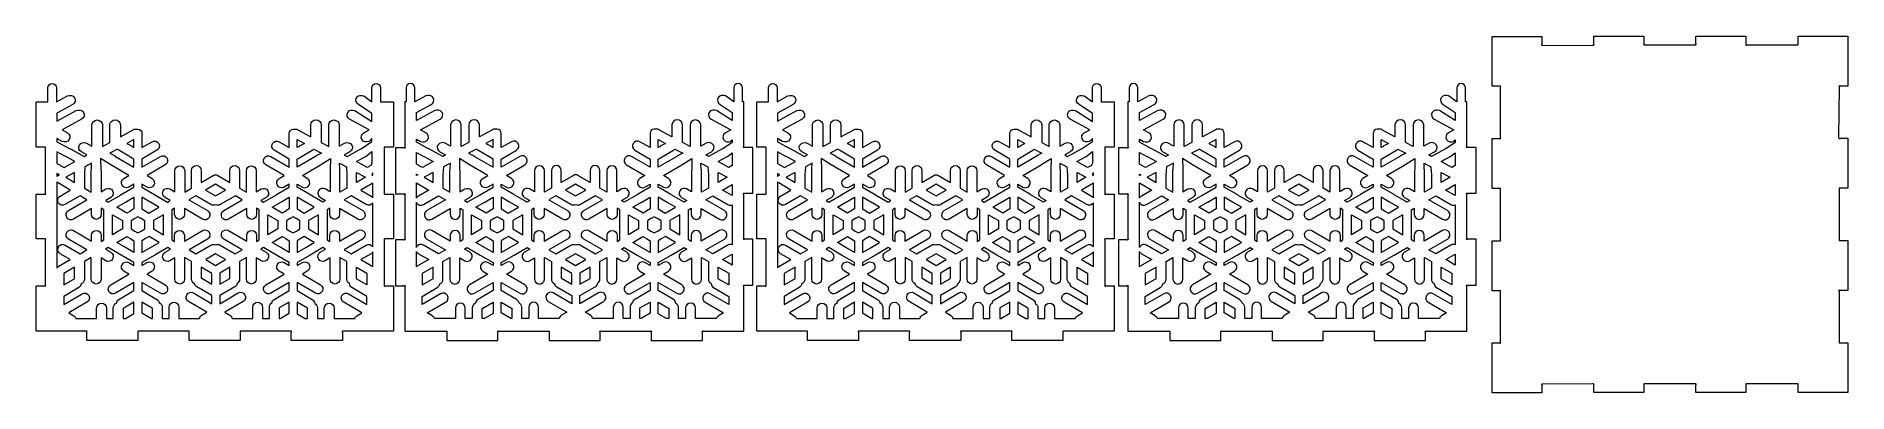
# Model space of a CAD drawing. Header units: centimetres. Extents: x -29.3 to 29.3, y -5.8 to 5.8.
import ezdxf

# ---------------------------------------------------------------- set-up
doc = ezdxf.new("R2010")
doc.units = ezdxf.units.CM
doc.header["$MEASUREMENT"] = 0
doc.layers.add('layer 1', color=7, linetype='Continuous')

msp = doc.modelspace()

# ---------------------------------------------------------------- linework, layer by layer
at = {"layer": 'layer 1', "color": 250, "lineweight": 9}
for points, knots in [([(17.81264, 5.75643), (17.81264, 5.75643), (17.81264, 4.14603), (17.81264, 4.14603), (17.81264, 4.14603), (17.81264, 4.14603), (18.05665, 4.14603), (18.05665, 4.14603), (18.05665, 4.14603), (18.06053, 4.1499), (18.06589, 4.1523), (18.0718, 4.1523), (18.0718, 4.1523), (18.07771, 4.1523), (18.08307, 4.1499), (18.08695, 4.14603), (18.08695, 4.14603), (18.08695, 4.14603), (18.08696, 4.14603), (18.08696, 4.14603), (18.08696, 4.14603), (18.08696, 4.14603), (18.08696, 4.14602), (18.08696, 4.14602), (18.08696, 4.14602), (18.09084, 4.14214), (18.09323, 4.13679), (18.09323, 4.13087), (18.09323, 4.13087), (18.09323, 4.12496), (18.09083, 4.1196), (18.08696, 4.11573), (18.08696, 4.11573), (18.08696, 4.11573), (18.08696, 2.48877), (18.08696, 2.48877), (18.08696, 2.48877), (18.09083, 2.48489), (18.09323, 2.47954), (18.09323, 2.47362), (18.09323, 2.47362), (18.09323, 2.46771), (18.09083, 2.46235), (18.08696, 2.45847), (18.08696, 2.45847), (18.08307, 2.45459), (18.07772, 2.45219), (18.0718, 2.45219), (18.0718, 2.45219), (18.06589, 2.45219), (18.06053, 2.45459), (18.05664, 2.45847), (18.05664, 2.45847), (18.05664, 2.45847), (17.81264, 2.45847), (17.81264, 2.45847), (17.81264, 2.45847), (17.81264, 2.45847), (17.81264, 0.8395), (17.81264, 0.8395), (17.81264, 0.8395), (17.81264, 0.8395), (18.05665, 0.8395), (18.05665, 0.8395), (18.05665, 0.8395), (18.06053, 0.84336), (18.06589, 0.84577), (18.0718, 0.84577), (18.0718, 0.84577), (18.07771, 0.84577), (18.08307, 0.84336), (18.08695, 0.8395), (18.08695, 0.8395), (18.08695, 0.8395), (18.08696, 0.8395), (18.08696, 0.8395), (18.08696, 0.8395), (18.08696, 0.8395), (18.08696, 0.83949), (18.08696, 0.83949), (18.08696, 0.83949), (18.09084, 0.8356), (18.09323, 0.83026), (18.09323, 0.82434), (18.09323, 0.82434), (18.09323, 0.81843), (18.09083, 0.81307), (18.08696, 0.80919), (18.08696, 0.80919), (18.08696, 0.80919), (18.08696, -0.81777), (18.08696, -0.81777), (18.08696, -0.81777), (18.09083, -0.82164), (18.09323, -0.827), (18.09323, -0.83291), (18.09323, -0.83291), (18.09323, -0.83883), (18.09083, -0.84419), (18.08696, -0.84806), (18.08696, -0.84806), (18.08696, -0.84806), (18.08696, -0.84807), (18.08696, -0.84807), (18.08696, -0.84807), (18.08696, -0.84807), (18.08695, -0.84807), (18.08695, -0.84807), (18.08695, -0.84807), (18.08307, -0.85194), (18.07772, -0.85434), (18.0718, -0.85434), (18.0718, -0.85434), (18.06589, -0.85434), (18.06053, -0.85194), (18.05665, -0.84807), (18.05665, -0.84807), (18.05665, -0.84807), (17.81264, -0.84807), (17.81264, -0.84807), (17.81264, -0.84807), (17.81264, -0.84807), (17.81264, -2.46705), (17.81264, -2.46705), (17.81264, -2.46705), (17.81264, -2.46705), (18.05664, -2.46705), (18.05664, -2.46705), (18.05664, -2.46705), (18.06053, -2.46316), (18.06589, -2.46076), (18.0718, -2.46076), (18.0718, -2.46076), (18.07772, -2.46076), (18.08307, -2.46316), (18.08696, -2.46705), (18.08696, -2.46705), (18.09083, -2.47092), (18.09323, -2.47628), (18.09323, -2.48219), (18.09323, -2.48219), (18.09323, -2.48811), (18.09083, -2.49347), (18.08696, -2.49734), (18.08696, -2.49734), (18.08696, -2.49734), (18.08696, -4.1243), (18.08696, -4.1243), (18.08696, -4.1243), (18.09083, -4.12817), (18.09323, -4.13353), (18.09323, -4.13945), (18.09323, -4.13945), (18.09323, -4.14536), (18.09083, -4.15072), (18.08696, -4.15459), (18.08696, -4.15459), (18.08696, -4.15459), (18.08696, -4.1546), (18.08696, -4.1546), (18.08696, -4.1546), (18.08696, -4.1546), (18.08695, -4.1546), (18.08695, -4.1546), (18.08695, -4.1546), (18.08307, -4.15848), (18.07772, -4.16088), (18.0718, -4.16088), (18.0718, -4.16088), (18.06589, -4.16088), (18.06053, -4.15847), (18.05665, -4.1546), (18.05665, -4.1546), (18.05665, -4.1546), (17.81264, -4.1546), (17.81264, -4.1546), (17.81264, -4.1546), (17.81264, -4.1546), (17.81264, -5.76501), (17.81264, -5.76501), (17.81264, -5.76501), (17.81264, -5.76501), (19.42304, -5.76501), (19.42304, -5.76501), (19.42304, -5.76501), (19.42304, -5.76501), (19.42304, -5.52099), (19.42304, -5.52099), (19.42304, -5.52099), (19.41917, -5.51712), (19.41677, -5.51175), (19.41677, -5.50584), (19.41677, -5.50584), (19.41677, -5.49994), (19.41917, -5.49457), (19.42304, -5.49069), (19.42304, -5.49069), (19.42304, -5.49069), (19.42304, -5.49069), (19.42304, -5.49069), (19.42304, -5.49069), (19.42304, -5.49069), (19.42305, -5.49069), (19.42305, -5.49069), (19.42305, -5.49069), (19.42693, -5.4868), (19.43228, -5.48441), (19.4382, -5.48441), (19.4382, -5.48441), (19.44411, -5.48441), (19.44947, -5.48681), (19.45334, -5.49069), (19.45334, -5.49069), (19.45334, -5.49069), (21.0803, -5.48211), (21.0803, -5.48211), (21.0803, -5.48211), (21.08418, -5.47824), (21.08953, -5.47584), (21.09545, -5.47584), (21.09545, -5.47584), (21.10136, -5.47584), (21.10672, -5.47824), (21.1106, -5.48211), (21.1106, -5.48211), (21.11448, -5.486), (21.11688, -5.49135), (21.11688, -5.49727), (21.11688, -5.49727), (21.11688, -5.50318), (21.11448, -5.50854), (21.1106, -5.51243), (21.1106, -5.51243), (21.1106, -5.51243), (21.1106, -5.75643), (21.1106, -5.75643), (21.1106, -5.75643), (21.1106, -5.75643), (22.72957, -5.75643), (22.72957, -5.75643), (22.72957, -5.75643), (22.72957, -5.75643), (22.72957, -5.51242), (22.72957, -5.51242), (22.72957, -5.51242), (22.72571, -5.50854), (22.7233, -5.50318), (22.7233, -5.49727), (22.7233, -5.49727), (22.7233, -5.49136), (22.72571, -5.486), (22.72957, -5.48212), (22.72957, -5.48212), (22.72957, -5.48212), (22.72957, -5.48211), (22.72957, -5.48211), (22.72957, -5.48211), (22.72957, -5.48211), (22.72958, -5.48211), (22.72958, -5.48211), (22.72958, -5.48211), (22.73347, -5.47823), (22.73882, -5.47584), (22.74473, -5.47584), (22.74473, -5.47584), (22.75065, -5.47584), (22.756, -5.47824), (22.75988, -5.48211), (22.75988, -5.48211), (22.75988, -5.48211), (24.38684, -5.48211), (24.38684, -5.48211), (24.38684, -5.48211), (24.39071, -5.47824), (24.39607, -5.47584), (24.40198, -5.47584), (24.40198, -5.47584), (24.4079, -5.47584), (24.41326, -5.47824), (24.41713, -5.48211), (24.41713, -5.48211), (24.41713, -5.48211), (24.41714, -5.48211), (24.41714, -5.48211), (24.41714, -5.48211), (24.41714, -5.48211), (24.41714, -5.48212), (24.41714, -5.48212), (24.41714, -5.48212), (24.42101, -5.486), (24.42341, -5.49136), (24.42341, -5.49727), (24.42341, -5.49727), (24.42341, -5.50318), (24.42101, -5.50854), (24.41714, -5.51242), (24.41714, -5.51242), (24.41714, -5.51242), (24.41714, -5.75643), (24.41714, -5.75643), (24.41714, -5.75643), (24.41714, -5.75643), (26.03612, -5.75643), (26.03612, -5.75643), (26.03612, -5.75643), (26.03612, -5.75643), (26.03612, -5.51243), (26.03612, -5.51243), (26.03612, -5.51243), (26.03223, -5.50854), (26.02983, -5.50318), (26.02983, -5.49727), (26.02983, -5.49727), (26.02983, -5.49135), (26.03224, -5.48599), (26.03612, -5.48211), (26.03612, -5.48211), (26.03999, -5.47824), (26.04535, -5.47584), (26.05126, -5.47584), (26.05126, -5.47584), (26.05718, -5.47584), (26.06254, -5.47824), (26.06641, -5.48211), (26.06641, -5.48211), (26.06641, -5.48211), (27.69337, -5.48211), (27.69337, -5.48211), (27.69337, -5.48211), (27.69724, -5.47824), (27.7026, -5.47584), (27.70852, -5.47584), (27.70852, -5.47584), (27.71443, -5.47584), (27.71979, -5.47824), (27.72366, -5.48211), (27.72366, -5.48211), (27.72366, -5.48211), (27.72367, -5.48211), (27.72367, -5.48211), (27.72367, -5.48211), (27.72367, -5.48211), (27.72367, -5.48212), (27.72367, -5.48212), (27.72367, -5.48212), (27.72755, -5.486), (27.72995, -5.49136), (27.72995, -5.49727), (27.72995, -5.49727), (27.72995, -5.50318), (27.72754, -5.50854), (27.72367, -5.51242), (27.72367, -5.51242), (27.72367, -5.51242), (27.72367, -5.75643), (27.72367, -5.75643), (27.72367, -5.75643), (27.72367, -5.75643), (29.33408, -5.75643), (29.33408, -5.75643), (29.33408, -5.75643), (29.33408, -5.75643), (29.33408, -4.14603), (29.33408, -4.14603), (29.33408, -4.14603), (29.33408, -4.14603), (29.09006, -4.14603), (29.09006, -4.14603), (29.09006, -4.14603), (29.08619, -4.1499), (29.08082, -4.1523), (29.07491, -4.1523), (29.07491, -4.1523), (29.06901, -4.1523), (29.06364, -4.1499), (29.05977, -4.14603), (29.05977, -4.14603), (29.05977, -4.14603), (29.05976, -4.14603), (29.05976, -4.14603), (29.05976, -4.14603), (29.05976, -4.14603), (29.05976, -4.14602), (29.05976, -4.14602), (29.05976, -4.14602), (29.05587, -4.14214), (29.05348, -4.13679), (29.05348, -4.13087), (29.05348, -4.13087), (29.05348, -4.12496), (29.05588, -4.1196), (29.05976, -4.11573), (29.05976, -4.11573), (29.05976, -4.11573), (29.05976, -2.48877), (29.05976, -2.48877), (29.05976, -2.48877), (29.05588, -2.48489), (29.05348, -2.47954), (29.05348, -2.47362), (29.05348, -2.47362), (29.05348, -2.46771), (29.03017, -2.46235), (29.03404, -2.45847), (29.03404, -2.45847), (29.03791, -2.4546), (29.069, -2.45219), (29.07491, -2.45219), (29.07491, -2.45219), (29.08083, -2.45219), (29.08619, -2.45459), (29.09007, -2.45847), (29.09007, -2.45847), (29.09007, -2.45847), (29.33408, -2.45847), (29.33408, -2.45847), (29.33408, -2.45847), (29.33408, -2.45847), (29.33408, -0.8395), (29.33408, -0.8395), (29.33408, -0.8395), (29.33408, -0.8395), (29.09006, -0.8395), (29.09006, -0.8395), (29.09006, -0.8395), (29.08619, -0.84336), (29.08082, -0.84577), (29.07491, -0.84577), (29.07491, -0.84577), (29.06901, -0.84577), (29.06364, -0.84336), (29.05977, -0.8395), (29.05977, -0.8395), (29.05977, -0.8395), (29.05976, -0.8395), (29.05976, -0.8395), (29.05976, -0.8395), (29.05976, -0.8395), (29.05976, -0.83949), (29.05976, -0.83949), (29.05976, -0.83949), (29.05587, -0.8356), (29.05348, -0.83026), (29.05348, -0.82434), (29.05348, -0.82434), (29.05348, -0.81843), (29.05588, -0.81307), (29.05976, -0.80919), (29.05976, -0.80919), (29.05976, -0.80919), (29.05976, 0.81777), (29.05976, 0.81777), (29.05976, 0.81777), (29.05588, 0.82164), (29.05348, 0.827), (29.05348, 0.83291), (29.05348, 0.83291), (29.05348, 0.83883), (29.05588, 0.84419), (29.05976, 0.84806), (29.05976, 0.84806), (29.05976, 0.84806), (29.05976, 0.84807), (29.05976, 0.84807), (29.05976, 0.84807), (29.05976, 0.84807), (29.05977, 0.84807), (29.05977, 0.84807), (29.05977, 0.84807), (29.06364, 0.85194), (29.06901, 0.85434), (29.07491, 0.85434), (29.07491, 0.85434), (29.08082, 0.85434), (29.08619, 0.85194), (29.09006, 0.84807), (29.09006, 0.84807), (29.09006, 0.84807), (29.33408, 0.84807), (29.33408, 0.84807), (29.33408, 0.84807), (29.33408, 0.84807), (29.33408, 2.46705), (29.33408, 2.46705), (29.33408, 2.46705), (29.33408, 2.46705), (29.09007, 2.46705), (29.09007, 2.46705), (29.09007, 2.46705), (29.08619, 2.46316), (29.08083, 2.46076), (29.07491, 2.46076), (29.07491, 2.46076), (29.069, 2.46076), (29.03791, 2.46317), (29.03404, 2.46705), (29.03404, 2.46705), (29.03017, 2.47092), (29.05348, 2.47628), (29.05348, 2.48219), (29.05348, 2.48219), (29.05348, 2.48811), (29.03017, 2.49347), (29.03404, 2.49734), (29.03404, 2.49734), (29.03404, 2.49734), (29.05976, 4.1243), (29.05976, 4.1243), (29.05976, 4.1243), (29.05588, 4.12817), (29.05348, 4.13353), (29.05348, 4.13945), (29.05348, 4.13945), (29.05348, 4.14536), (29.05588, 4.15072), (29.05976, 4.15459), (29.05976, 4.15459), (29.05976, 4.15459), (29.05976, 4.1546), (29.05976, 4.1546), (29.05976, 4.1546), (29.05976, 4.1546), (29.05977, 4.1546), (29.05977, 4.1546), (29.05977, 4.1546), (29.06364, 4.15848), (29.06901, 4.16088), (29.07491, 4.16088), (29.07491, 4.16088), (29.08082, 4.16088), (29.08619, 4.15847), (29.09006, 4.1546), (29.09006, 4.1546), (29.09006, 4.1546), (29.33408, 4.1546), (29.33408, 4.1546), (29.33408, 4.1546), (29.33408, 4.1546), (29.33408, 5.76501), (29.33408, 5.76501), (29.33408, 5.76501), (29.33408, 5.76501), (27.72367, 5.76501), (27.72367, 5.76501), (27.72367, 5.76501), (27.72367, 5.76501), (27.72367, 5.52099), (27.72367, 5.52099), (27.72367, 5.52099), (27.72754, 5.51712), (27.72995, 5.51175), (27.72995, 5.50584), (27.72995, 5.50584), (27.72995, 5.49994), (27.72754, 5.49457), (27.72367, 5.49069), (27.72367, 5.49069), (27.72367, 5.49069), (27.72367, 5.49069), (27.72367, 5.49069), (27.72367, 5.49069), (27.72367, 5.49069), (27.72366, 5.49069), (27.72366, 5.49069), (27.72366, 5.49069), (27.71978, 5.4868), (27.71443, 5.48441), (27.70852, 5.48441), (27.70852, 5.48441), (27.7026, 5.48441), (27.69724, 5.48681), (27.69337, 5.49069), (27.69337, 5.49069), (27.69337, 5.49069), (26.06641, 5.49069), (26.06641, 5.49069), (26.06641, 5.49069), (26.06254, 5.48681), (26.05718, 5.48441), (26.05126, 5.48441), (26.05126, 5.48441), (26.04535, 5.48441), (26.03999, 5.46109), (26.03612, 5.46497), (26.03612, 5.46497), (26.03224, 5.46884), (26.02983, 5.49993), (26.02983, 5.50584), (26.02983, 5.50584), (26.02983, 5.51176), (26.03223, 5.51712), (26.03612, 5.521), (26.03612, 5.521), (26.03612, 5.521), (26.03612, 5.76501), (26.03612, 5.76501), (26.03612, 5.76501), (26.03612, 5.76501), (24.41714, 5.76501), (24.41714, 5.76501), (24.41714, 5.76501), (24.41714, 5.76501), (24.41714, 5.52099), (24.41714, 5.52099), (24.41714, 5.52099), (24.42101, 5.51712), (24.42341, 5.51175), (24.42341, 5.50584), (24.42341, 5.50584), (24.42341, 5.49994), (24.42101, 5.49457), (24.41714, 5.49069), (24.41714, 5.49069), (24.41714, 5.49069), (24.41714, 5.49069), (24.41714, 5.49069), (24.41714, 5.49069), (24.41714, 5.49069), (24.41713, 5.49069), (24.41713, 5.49069), (24.41713, 5.49069), (24.41325, 5.4868), (24.4079, 5.48441), (24.40198, 5.48441), (24.40198, 5.48441), (24.39607, 5.48441), (24.39071, 5.48681), (24.38684, 5.49069), (24.38684, 5.49069), (24.38684, 5.49069), (22.75988, 5.49069), (22.75988, 5.49069), (22.75988, 5.49069), (22.756, 5.48681), (22.75065, 5.48441), (22.74473, 5.48441), (22.74473, 5.48441), (22.73882, 5.48441), (22.73346, 5.48681), (22.72958, 5.49069), (22.72958, 5.49069), (22.72958, 5.49069), (22.72957, 5.49069), (22.72957, 5.49069), (22.72957, 5.49069), (22.72957, 5.49069), (22.72957, 5.49069), (22.72957, 5.49069), (22.72957, 5.49069), (22.7257, 5.49457), (22.7233, 5.49994), (22.7233, 5.50584), (22.7233, 5.50584), (22.7233, 5.51175), (22.72571, 5.51712), (22.72957, 5.52099), (22.72957, 5.52099), (22.72957, 5.52099), (22.72957, 5.76501), (22.72957, 5.76501), (22.72957, 5.76501), (22.72957, 5.76501), (21.1106, 5.76501), (21.1106, 5.76501), (21.1106, 5.76501), (21.1106, 5.76501), (21.1106, 5.521), (21.1106, 5.521), (21.1106, 5.521), (21.11448, 5.51712), (21.11688, 5.51176), (21.11688, 5.50584), (21.11688, 5.50584), (21.11688, 5.49993), (21.11447, 5.46884), (21.1106, 5.46497), (21.1106, 5.46497), (21.10672, 5.46109), (21.10136, 5.48441), (21.09545, 5.48441), (21.09545, 5.48441), (21.08953, 5.48441), (21.08418, 5.46109), (21.0803, 5.46497), (21.0803, 5.46497), (21.0803, 5.46497), (19.45334, 5.48211), (19.45334, 5.48211), (19.45334, 5.48211), (19.44947, 5.47824), (19.44411, 5.47584), (19.4382, 5.47584), (19.4382, 5.47584), (19.43228, 5.47584), (19.42692, 5.47824), (19.42305, 5.48211), (19.42305, 5.48211), (19.42305, 5.48211), (19.42304, 5.48211), (19.42304, 5.48211), (19.42304, 5.48211), (19.42304, 5.48211), (19.42304, 5.48212), (19.42304, 5.48212), (19.42304, 5.48212), (19.41917, 5.486), (19.41677, 5.49135), (19.41677, 5.49727), (19.41677, 5.49727), (19.41677, 5.50318), (19.41917, 5.50854), (19.42304, 5.51242), (19.42304, 5.51242), (19.42304, 5.51242), (19.42304, 5.75643), (19.42304, 5.75643), (19.42304, 5.75643), (19.42304, 5.75643), (17.81264, 5.75643), (17.81264, 5.75643)], [0, 0, 0, 0, 0.00552486, 0.00552486, 0.00552486, 0.00552486, 0.01104972, 0.01104972, 0.01104972, 0.01104972, 0.01657459, 0.01657459, 0.01657459, 0.01657459, 0.02209945, 0.02209945, 0.02209945, 0.02209945, 0.02762431, 0.02762431, 0.02762431, 0.02762431, 0.03314917, 0.03314917, 0.03314917, 0.03314917, 0.03867403, 0.03867403, 0.03867403, 0.03867403, 0.0441989, 0.0441989, 0.0441989, 0.0441989, 0.04972376, 0.04972376, 0.04972376, 0.04972376, 0.05524862, 0.05524862, 0.05524862, 0.05524862, 0.06077348, 0.06077348, 0.06077348, 0.06077348, 0.06629834, 0.06629834, 0.06629834, 0.06629834, 0.0718232, 0.0718232, 0.0718232, 0.0718232, 0.07734807, 0.07734807, 0.07734807, 0.07734807, 0.08287293, 0.08287293, 0.08287293, 0.08287293, 0.08839779, 0.08839779, 0.08839779, 0.08839779, 0.09392265, 0.09392265, 0.09392265, 0.09392265, 0.09944751, 0.09944751, 0.09944751, 0.09944751, 0.10497238, 0.10497238, 0.10497238, 0.10497238, 0.11049724, 0.11049724, 0.11049724, 0.11049724, 0.1160221, 0.1160221, 0.1160221, 0.1160221, 0.12154696, 0.12154696, 0.12154696, 0.12154696, 0.12707182, 0.12707182, 0.12707182, 0.12707182, 0.13259669, 0.13259669, 0.13259669, 0.13259669, 0.13812155, 0.13812155, 0.13812155, 0.13812155, 0.14364641, 0.14364641, 0.14364641, 0.14364641, 0.14917127, 0.14917127, 0.14917127, 0.14917127, 0.15469613, 0.15469613, 0.15469613, 0.15469613, 0.16022099, 0.16022099, 0.16022099, 0.16022099, 0.16574586, 0.16574586, 0.16574586, 0.16574586, 0.17127072, 0.17127072, 0.17127072, 0.17127072, 0.17679558, 0.17679558, 0.17679558, 0.17679558, 0.18232044, 0.18232044, 0.18232044, 0.18232044, 0.1878453, 0.1878453, 0.1878453, 0.1878453, 0.19337017, 0.19337017, 0.19337017, 0.19337017, 0.19889503, 0.19889503, 0.19889503, 0.19889503, 0.20441989, 0.20441989, 0.20441989, 0.20441989, 0.20994475, 0.20994475, 0.20994475, 0.20994475, 0.21546961, 0.21546961, 0.21546961, 0.21546961, 0.22099448, 0.22099448, 0.22099448, 0.22099448, 0.22651934, 0.22651934, 0.22651934, 0.22651934, 0.2320442, 0.2320442, 0.2320442, 0.2320442, 0.23756906, 0.23756906, 0.23756906, 0.23756906, 0.24309392, 0.24309392, 0.24309392, 0.24309392, 0.24861878, 0.24861878, 0.24861878, 0.24861878, 0.25414365, 0.25414365, 0.25414365, 0.25414365, 0.25966851, 0.25966851, 0.25966851, 0.25966851, 0.26519337, 0.26519337, 0.26519337, 0.26519337, 0.27071823, 0.27071823, 0.27071823, 0.27071823, 0.27624309, 0.27624309, 0.27624309, 0.27624309, 0.28176796, 0.28176796, 0.28176796, 0.28176796, 0.28729282, 0.28729282, 0.28729282, 0.28729282, 0.29281768, 0.29281768, 0.29281768, 0.29281768, 0.29834254, 0.29834254, 0.29834254, 0.29834254, 0.3038674, 0.3038674, 0.3038674, 0.3038674, 0.30939227, 0.30939227, 0.30939227, 0.30939227, 0.31491713, 0.31491713, 0.31491713, 0.31491713, 0.32044199, 0.32044199, 0.32044199, 0.32044199, 0.32596685, 0.32596685, 0.32596685, 0.32596685, 0.33149171, 0.33149171, 0.33149171, 0.33149171, 0.33701657, 0.33701657, 0.33701657, 0.33701657, 0.34254144, 0.34254144, 0.34254144, 0.34254144, 0.3480663, 0.3480663, 0.3480663, 0.3480663, 0.35359116, 0.35359116, 0.35359116, 0.35359116, 0.35911602, 0.35911602, 0.35911602, 0.35911602, 0.36464088, 0.36464088, 0.36464088, 0.36464088, 0.37016575, 0.37016575, 0.37016575, 0.37016575, 0.37569061, 0.37569061, 0.37569061, 0.37569061, 0.38121547, 0.38121547, 0.38121547, 0.38121547, 0.38674033, 0.38674033, 0.38674033, 0.38674033, 0.39226519, 0.39226519, 0.39226519, 0.39226519, 0.39779006, 0.39779006, 0.39779006, 0.39779006, 0.40331492, 0.40331492, 0.40331492, 0.40331492, 0.40883978, 0.40883978, 0.40883978, 0.40883978, 0.41436464, 0.41436464, 0.41436464, 0.41436464, 0.4198895, 0.4198895, 0.4198895, 0.4198895, 0.42541436, 0.42541436, 0.42541436, 0.42541436, 0.43093923, 0.43093923, 0.43093923, 0.43093923, 0.43646409, 0.43646409, 0.43646409, 0.43646409, 0.44198895, 0.44198895, 0.44198895, 0.44198895, 0.44751381, 0.44751381, 0.44751381, 0.44751381, 0.45303867, 0.45303867, 0.45303867, 0.45303867, 0.45856354, 0.45856354, 0.45856354, 0.45856354, 0.4640884, 0.4640884, 0.4640884, 0.4640884, 0.46961326, 0.46961326, 0.46961326, 0.46961326, 0.47513812, 0.47513812, 0.47513812, 0.47513812, 0.48066298, 0.48066298, 0.48066298, 0.48066298, 0.48618785, 0.48618785, 0.48618785, 0.48618785, 0.49171271, 0.49171271, 0.49171271, 0.49171271, 0.49723757, 0.49723757, 0.49723757, 0.49723757, 0.50276243, 0.50276243, 0.50276243, 0.50276243, 0.50828729, 0.50828729, 0.50828729, 0.50828729, 0.51381215, 0.51381215, 0.51381215, 0.51381215, 0.51933702, 0.51933702, 0.51933702, 0.51933702, 0.52486188, 0.52486188, 0.52486188, 0.52486188, 0.53038674, 0.53038674, 0.53038674, 0.53038674, 0.5359116, 0.5359116, 0.5359116, 0.5359116, 0.54143646, 0.54143646, 0.54143646, 0.54143646, 0.54696133, 0.54696133, 0.54696133, 0.54696133, 0.55248619, 0.55248619, 0.55248619, 0.55248619, 0.55801105, 0.55801105, 0.55801105, 0.55801105, 0.56353591, 0.56353591, 0.56353591, 0.56353591, 0.56906077, 0.56906077, 0.56906077, 0.56906077, 0.57458564, 0.57458564, 0.57458564, 0.57458564, 0.5801105, 0.5801105, 0.5801105, 0.5801105, 0.58563536, 0.58563536, 0.58563536, 0.58563536, 0.59116022, 0.59116022, 0.59116022, 0.59116022, 0.59668508, 0.59668508, 0.59668508, 0.59668508, 0.60220994, 0.60220994, 0.60220994, 0.60220994, 0.60773481, 0.60773481, 0.60773481, 0.60773481, 0.61325967, 0.61325967, 0.61325967, 0.61325967, 0.61878453, 0.61878453, 0.61878453, 0.61878453, 0.62430939, 0.62430939, 0.62430939, 0.62430939, 0.62983425, 0.62983425, 0.62983425, 0.62983425, 0.63535912, 0.63535912, 0.63535912, 0.63535912, 0.64088398, 0.64088398, 0.64088398, 0.64088398, 0.64640884, 0.64640884, 0.64640884, 0.64640884, 0.6519337, 0.6519337, 0.6519337, 0.6519337, 0.65745856, 0.65745856, 0.65745856, 0.65745856, 0.66298343, 0.66298343, 0.66298343, 0.66298343, 0.66850829, 0.66850829, 0.66850829, 0.66850829, 0.67403315, 0.67403315, 0.67403315, 0.67403315, 0.67955801, 0.67955801, 0.67955801, 0.67955801, 0.68508287, 0.68508287, 0.68508287, 0.68508287, 0.69060773, 0.69060773, 0.69060773, 0.69060773, 0.6961326, 0.6961326, 0.6961326, 0.6961326, 0.70165746, 0.70165746, 0.70165746, 0.70165746, 0.70718232, 0.70718232, 0.70718232, 0.70718232, 0.71270718, 0.71270718, 0.71270718, 0.71270718, 0.71823204, 0.71823204, 0.71823204, 0.71823204, 0.72375691, 0.72375691, 0.72375691, 0.72375691, 0.72928177, 0.72928177, 0.72928177, 0.72928177, 0.73480663, 0.73480663, 0.73480663, 0.73480663, 0.74033149, 0.74033149, 0.74033149, 0.74033149, 0.74585635, 0.74585635, 0.74585635, 0.74585635, 0.75138122, 0.75138122, 0.75138122, 0.75138122, 0.75690608, 0.75690608, 0.75690608, 0.75690608, 0.76243094, 0.76243094, 0.76243094, 0.76243094, 0.7679558, 0.7679558, 0.7679558, 0.7679558, 0.77348066, 0.77348066, 0.77348066, 0.77348066, 0.77900552, 0.77900552, 0.77900552, 0.77900552, 0.78453039, 0.78453039, 0.78453039, 0.78453039, 0.79005525, 0.79005525, 0.79005525, 0.79005525, 0.79558011, 0.79558011, 0.79558011, 0.79558011, 0.80110497, 0.80110497, 0.80110497, 0.80110497, 0.80662983, 0.80662983, 0.80662983, 0.80662983, 0.8121547, 0.8121547, 0.8121547, 0.8121547, 0.81767956, 0.81767956, 0.81767956, 0.81767956, 0.82320442, 0.82320442, 0.82320442, 0.82320442, 0.82872928, 0.82872928, 0.82872928, 0.82872928, 0.83425414, 0.83425414, 0.83425414, 0.83425414, 0.83977901, 0.83977901, 0.83977901, 0.83977901, 0.84530387, 0.84530387, 0.84530387, 0.84530387, 0.85082873, 0.85082873, 0.85082873, 0.85082873, 0.85635359, 0.85635359, 0.85635359, 0.85635359, 0.86187845, 0.86187845, 0.86187845, 0.86187845, 0.86740331, 0.86740331, 0.86740331, 0.86740331, 0.87292818, 0.87292818, 0.87292818, 0.87292818, 0.87845304, 0.87845304, 0.87845304, 0.87845304, 0.8839779, 0.8839779, 0.8839779, 0.8839779, 0.88950276, 0.88950276, 0.88950276, 0.88950276, 0.89502762, 0.89502762, 0.89502762, 0.89502762, 0.90055249, 0.90055249, 0.90055249, 0.90055249, 0.90607735, 0.90607735, 0.90607735, 0.90607735, 0.91160221, 0.91160221, 0.91160221, 0.91160221, 0.91712707, 0.91712707, 0.91712707, 0.91712707, 0.92265193, 0.92265193, 0.92265193, 0.92265193, 0.9281768, 0.9281768, 0.9281768, 0.9281768, 0.93370166, 0.93370166, 0.93370166, 0.93370166, 0.93922652, 0.93922652, 0.93922652, 0.93922652, 0.94475138, 0.94475138, 0.94475138, 0.94475138, 0.95027624, 0.95027624, 0.95027624, 0.95027624, 0.9558011, 0.9558011, 0.9558011, 0.9558011, 0.96132597, 0.96132597, 0.96132597, 0.96132597, 0.96685083, 0.96685083, 0.96685083, 0.96685083, 0.97237569, 0.97237569, 0.97237569, 0.97237569, 0.97790055, 0.97790055, 0.97790055, 0.97790055, 0.98342541, 0.98342541, 0.98342541, 0.98342541, 0.98895028, 0.98895028, 0.98895028, 0.98895028, 1, 1, 1, 1]), ([(-17.76121, -3.77454), (-17.76121, -3.77454), (-17.76121, -2.30864), (-17.76121, -2.30864), (-17.76121, -2.30864), (-17.76121, -2.30864), (-18.03094, -2.30864), (-18.03094, -2.30864), (-18.03094, -2.30864), (-18.03482, -2.31252), (-18.04018, -2.31492), (-18.04609, -2.31492), (-18.04609, -2.31492), (-18.05201, -2.31492), (-18.05736, -2.31252), (-18.06125, -2.30864), (-18.06125, -2.30864), (-18.06512, -2.30476), (-18.06752, -2.2994), (-18.06752, -2.29349), (-18.06752, -2.29349), (-18.06752, -2.28757), (-18.06512, -2.28221), (-18.06125, -2.27833), (-18.06125, -2.27833), (-18.06125, -2.27833), (-18.06125, -0.82162), (-18.06125, -0.82162), (-18.06125, -0.82162), (-18.06512, -0.81774), (-18.06752, -0.81238), (-18.06752, -0.80647), (-18.06752, -0.80647), (-18.06752, -0.80055), (-18.06512, -0.79519), (-18.06125, -0.79131), (-18.06125, -0.79131), (-18.05736, -0.78744), (-18.05201, -0.78504), (-18.04609, -0.78504), (-18.04609, -0.78504), (-18.04018, -0.78504), (-18.03482, -0.78744), (-18.03094, -0.79131), (-18.03094, -0.79131), (-18.03094, -0.79131), (-17.76121, -0.79131), (-17.76121, -0.79131), (-17.76121, -0.79131), (-17.76121, -0.79131), (-17.76121, 0.65744), (-17.76121, 0.65744), (-17.76121, 0.65744), (-17.76121, 0.65744), (-18.03094, 0.65744), (-18.03094, 0.65744), (-18.03094, 0.65744), (-18.03482, 0.65357), (-18.04018, 0.65117), (-18.04609, 0.65117), (-18.04609, 0.65117), (-18.05201, 0.65117), (-18.05736, 0.65357), (-18.06125, 0.65744), (-18.06125, 0.65744), (-18.06512, 0.66133), (-18.06752, 0.66668), (-18.06752, 0.6726), (-18.06752, 0.6726), (-18.06752, 0.67851), (-18.06512, 0.68387), (-18.06125, 0.68775), (-18.06125, 0.68775), (-18.06125, 0.68775), (-18.06125, 2.14446), (-18.06125, 2.14446), (-18.06125, 2.14446), (-18.06512, 2.14835), (-18.06752, 2.1537), (-18.06752, 2.15962), (-18.06752, 2.15962), (-18.06752, 2.16553), (-18.06512, 2.17089), (-18.06125, 2.17477), (-18.06125, 2.17477), (-18.05736, 2.17865), (-18.05201, 2.18105), (-18.04609, 2.18105), (-18.04609, 2.18105), (-18.04018, 2.18105), (-18.03482, 2.17865), (-18.03094, 2.17477), (-18.03094, 2.17477), (-18.03094, 2.17477), (-17.76121, 2.17477), (-17.76121, 2.17477), (-17.76121, 2.17477), (-17.76121, 2.17477), (-17.76121, 3.64067), (-17.76121, 3.64067), (-17.76121, 3.64067), (-17.76121, 3.64067), (-18.17302, 3.64067), (-18.17302, 3.64067), (-18.17302, 3.64067), (-18.17302, 3.64067), (-18.17302, 3.64775), (-18.17302, 3.64775), (-18.17302, 3.64775), (-18.17302, 3.64775), (-18.18353, 3.64204), (-18.18353, 3.64204), (-18.18353, 3.64204), (-18.18353, 3.64204), (-18.18353, 4.09681), (-18.18353, 4.09681), (-18.18353, 4.09681), (-18.18353, 4.17192), (-18.2455, 4.23341), (-18.32388, 4.23837), (-18.32388, 4.23837), (-18.40225, 4.23341), (-18.46423, 4.17192), (-18.46423, 4.09681), (-18.46423, 4.09681), (-18.46423, 4.09681), (-18.46423, 3.64204), (-18.46423, 3.64204), (-18.46423, 3.64204), (-18.46423, 3.64204), (-18.7264, 3.83364), (-18.7264, 3.83364), (-18.7264, 3.83364), (-18.80776, 3.87804), (-18.91194, 3.85188), (-18.95905, 3.77522), (-18.95905, 3.77522), (-19.00619, 3.69855), (-18.97842, 3.60036), (-18.89707, 3.55597), (-18.89707, 3.55597), (-18.89707, 3.55597), (-18.46423, 3.27153), (-18.46423, 3.27153), (-18.46423, 3.27153), (-18.46423, 3.27153), (-18.46423, 3.01088), (-18.46423, 3.01088), (-18.46423, 3.01088), (-18.46423, 3.01088), (-19.01412, 3.359), (-19.01412, 3.359), (-19.01412, 3.359), (-19.09547, 3.40341), (-19.19968, 3.37725), (-19.24678, 3.30058), (-19.24678, 3.30058), (-19.2939, 3.22392), (-19.26615, 3.12573), (-19.18479, 3.08133), (-19.18479, 3.08133), (-19.18479, 3.08133), (-18.55242, 2.73732), (-18.55242, 2.73732), (-18.55242, 2.73732), (-18.55242, 2.73732), (-18.7253, 2.64327), (-18.7253, 2.64327), (-18.7253, 2.64327), (-18.80666, 2.59885), (-18.83442, 2.50068), (-18.78729, 2.42401), (-18.78729, 2.42401), (-18.74016, 2.34736), (-18.63598, 2.32118), (-18.55462, 2.3656), (-18.55462, 2.3656), (-18.55462, 2.3656), (-18.46423, 2.46373), (-18.46423, 2.46373), (-18.46423, 2.46373), (-18.46423, 2.46373), (-18.46423, 2.36276), (-18.46423, 2.36276), (-18.46423, 2.36276), (-18.46423, 2.36276), (-18.81336, 2.12385), (-18.81336, 2.12385), (-18.81336, 2.12385), (-18.81618, 2.12255), (-18.819, 2.1211), (-18.82177, 2.11959), (-18.82177, 2.11959), (-18.82177, 2.11959), (-19.26724, 1.87725), (-19.26724, 1.87725), (-19.26724, 1.87725), (-19.26724, 1.87725), (-19.3593, 1.92733), (-19.3593, 1.92733), (-19.3593, 1.92733), (-19.3593, 1.92733), (-19.1789, 2.02548), (-19.1789, 2.02548), (-19.1789, 2.02548), (-19.0974, 2.06968), (-19.06936, 2.16778), (-19.11623, 2.24457), (-19.11623, 2.24457), (-19.16314, 2.32136), (-19.26726, 2.34778), (-19.34874, 2.30358), (-19.34874, 2.30358), (-19.34874, 2.30358), (-19.52159, 2.20955), (-19.52159, 2.20955), (-19.52159, 2.20955), (-19.52159, 2.20955), (-19.52161, 2.8976), (-19.52161, 2.8976), (-19.52161, 2.8976), (-19.52173, 2.9862), (-19.59808, 3.05796), (-19.69211, 3.05782), (-19.69211, 3.05782), (-19.78612, 3.0577), (-19.86228, 2.98575), (-19.86215, 2.89717), (-19.86215, 2.89717), (-19.86215, 2.89717), (-19.86213, 2.2009), (-19.86213, 2.2009), (-19.86213, 2.2009), (-19.86213, 2.2009), (-20.10167, 2.33122), (-20.10167, 2.33122), (-20.10167, 2.33122), (-20.10167, 2.33122), (-20.10167, 2.90012), (-20.10167, 2.90012), (-20.10167, 2.90012), (-20.10182, 2.98872), (-20.17819, 3.06046), (-20.27217, 3.06035), (-20.27217, 3.06035), (-20.36622, 3.0602), (-20.44235, 2.98829), (-20.44221, 2.89968), (-20.44221, 2.89968), (-20.44221, 2.89968), (-20.44221, 2.51649), (-20.44221, 2.51649), (-20.44221, 2.51649), (-20.44221, 2.51649), (-20.86014, 2.74389), (-20.86014, 2.74389), (-20.86014, 2.74389), (-20.89918, 2.76511), (-20.94412, 2.76799), (-20.98372, 2.75538), (-20.98372, 2.75538), (-20.99258, 2.75784), (-21.00178, 2.75944), (-21.01124, 2.76009), (-21.01124, 2.76009), (-21.08407, 2.75512), (-21.14166, 2.69363), (-21.14166, 2.61852), (-21.14166, 2.61852), (-21.14166, 2.61852), (-21.14166, 2.16375), (-21.14166, 2.16375), (-21.14166, 2.16375), (-21.14166, 2.16375), (-21.46891, 2.35535), (-21.46891, 2.35535), (-21.46891, 2.35535), (-21.54451, 2.39976), (-21.64132, 2.3736), (-21.68511, 2.29693), (-21.68511, 2.29693), (-21.72891, 2.22027), (-21.70309, 2.12208), (-21.6275, 2.07768), (-21.6275, 2.07768), (-21.6275, 2.07768), (-21.14166, 1.79325), (-21.14166, 1.79325), (-21.14166, 1.79325), (-21.14166, 1.79325), (-21.14166, 1.5326), (-21.14166, 1.5326), (-21.14166, 1.5326), (-21.14166, 1.5326), (-21.73628, 1.88071), (-21.73628, 1.88071), (-21.73628, 1.88071), (-21.81187, 1.92513), (-21.90869, 1.89896), (-21.95248, 1.82229), (-21.95248, 1.82229), (-21.99626, 1.74564), (-21.97047, 1.64745), (-21.89486, 1.60304), (-21.89486, 1.60304), (-21.89486, 1.60304), (-21.30724, 1.25903), (-21.30724, 1.25903), (-21.30724, 1.25903), (-21.30724, 1.25903), (-21.46789, 1.16499), (-21.46789, 1.16499), (-21.46789, 1.16499), (-21.54349, 1.12056), (-21.56929, 1.0224), (-21.52549, 0.94573), (-21.52549, 0.94573), (-21.4817, 0.86907), (-21.38488, 0.84289), (-21.30929, 0.88731), (-21.30929, 0.88731), (-21.30929, 0.88731), (-21.14166, 0.98544), (-21.14166, 0.98544), (-21.14166, 0.98544), (-21.14166, 0.98544), (-21.14166, 0.88448), (-21.14166, 0.88448), (-21.14166, 0.88448), (-21.14166, 0.88448), (-21.54972, 0.64557), (-21.54972, 0.64557), (-21.54972, 0.64557), (-21.55234, 0.64427), (-21.55496, 0.64282), (-21.55754, 0.64131), (-21.55754, 0.64131), (-21.55754, 0.64131), (-21.9715, 0.39896), (-21.9715, 0.39896), (-21.9715, 0.39896), (-21.9715, 0.39896), (-22.05702, 0.44904), (-22.05702, 0.44904), (-22.05702, 0.44904), (-22.05702, 0.44904), (-21.8894, 0.5472), (-21.8894, 0.5472), (-21.8894, 0.5472), (-21.81365, 0.59139), (-21.7876, 0.68949), (-21.83116, 0.76629), (-21.83116, 0.76629), (-21.87474, 0.84307), (-21.97152, 0.8695), (-22.04722, 0.82529), (-22.04722, 0.82529), (-22.04722, 0.82529), (-22.20783, 0.73127), (-22.20783, 0.73127), (-22.20783, 0.73127), (-22.20783, 0.73127), (-22.20785, 1.41931), (-22.20785, 1.41931), (-22.20785, 1.41931), (-22.20796, 1.50791), (-22.27892, 1.57967), (-22.36628, 1.57953), (-22.36628, 1.57953), (-22.45364, 1.57941), (-22.52441, 1.50747), (-22.52429, 1.41889), (-22.52429, 1.41889), (-22.52429, 1.41889), (-22.52427, 0.72262), (-22.52427, 0.72262), (-22.52427, 0.72262), (-22.52427, 0.72262), (-22.74687, 0.85294), (-22.74687, 0.85294), (-22.74687, 0.85294), (-22.74687, 0.85294), (-22.74687, 1.42183), (-22.74687, 1.42183), (-22.74687, 1.42183), (-22.74701, 1.51043), (-22.81797, 1.58217), (-22.9053, 1.58206), (-22.9053, 1.58206), (-22.99269, 1.58192), (-23.06343, 1.51), (-23.0633, 1.4214), (-23.0633, 1.4214), (-23.0633, 1.4214), (-23.0633, 1.03821), (-23.0633, 1.03821), (-23.0633, 1.03821), (-23.0633, 1.03821), (-23.45167, 1.2656), (-23.45167, 1.2656), (-23.45167, 1.2656), (-23.47492, 1.2792), (-23.5004, 1.28527), (-23.52541, 1.28455), (-23.52541, 1.28455), (-23.5504, 1.28527), (-23.57589, 1.2792), (-23.59914, 1.2656), (-23.59914, 1.2656), (-23.59914, 1.2656), (-23.98749, 1.03821), (-23.98749, 1.03821), (-23.98749, 1.03821), (-23.98749, 1.03821), (-23.98749, 1.4214), (-23.98749, 1.4214), (-23.98749, 1.4214), (-23.98737, 1.51), (-24.05811, 1.58192), (-24.1455, 1.58206), (-24.1455, 1.58206), (-24.23283, 1.58217), (-24.30379, 1.51043), (-24.30393, 1.42183), (-24.30393, 1.42183), (-24.30393, 1.42183), (-24.30393, 0.85294), (-24.30393, 0.85294), (-24.30393, 0.85294), (-24.30393, 0.85294), (-24.52653, 0.72262), (-24.52653, 0.72262), (-24.52653, 0.72262), (-24.52653, 0.72262), (-24.52652, 1.41889), (-24.52652, 1.41889), (-24.52652, 1.41889), (-24.5264, 1.50747), (-24.59715, 1.57941), (-24.68452, 1.57953), (-24.68452, 1.57953), (-24.77189, 1.57967), (-24.84283, 1.50791), (-24.84294, 1.41931), (-24.84294, 1.41931), (-24.84294, 1.41931), (-24.84296, 0.73127), (-24.84296, 0.73127), (-24.84296, 0.73127), (-24.84296, 0.73127), (-25.00358, 0.82529), (-25.00358, 0.82529), (-25.00358, 0.82529), (-25.0793, 0.8695), (-25.17605, 0.84307), (-25.21965, 0.76629), (-25.21965, 0.76629), (-25.2632, 0.68949), (-25.23715, 0.59139), (-25.16141, 0.5472), (-25.16141, 0.5472), (-25.16141, 0.5472), (-24.99378, 0.44904), (-24.99378, 0.44904), (-24.99378, 0.44904), (-24.99378, 0.44904), (-25.07931, 0.39896), (-25.07931, 0.39896), (-25.07931, 0.39896), (-25.07931, 0.39896), (-25.49326, 0.64131), (-25.49326, 0.64131), (-25.49326, 0.64131), (-25.49585, 0.64282), (-25.49846, 0.64427), (-25.50108, 0.64557), (-25.50108, 0.64557), (-25.50108, 0.64557), (-25.90915, 0.88448), (-25.90915, 0.88448), (-25.90915, 0.88448), (-25.90915, 0.88448), (-25.90915, 0.98544), (-25.90915, 0.98544), (-25.90915, 0.98544), (-25.90915, 0.98544), (-25.74151, 0.88731), (-25.74151, 0.88731), (-25.74151, 0.88731), (-25.66591, 0.84289), (-25.5691, 0.86907), (-25.52532, 0.94573), (-25.52532, 0.94573), (-25.48152, 1.0224), (-25.50732, 1.12056), (-25.58291, 1.16499), (-25.58291, 1.16499), (-25.58291, 1.16499), (-25.74355, 1.25903), (-25.74355, 1.25903), (-25.74355, 1.25903), (-25.74355, 1.25903), (-25.15594, 1.60304), (-25.15594, 1.60304), (-25.15594, 1.60304), (-25.08033, 1.64745), (-25.05454, 1.74564), (-25.09834, 1.82229), (-25.09834, 1.82229), (-25.14211, 1.89896), (-25.23893, 1.92513), (-25.31453, 1.88071), (-25.31453, 1.88071), (-25.31453, 1.88071), (-25.90915, 1.5326), (-25.90915, 1.5326), (-25.90915, 1.5326), (-25.90915, 1.5326), (-25.90915, 1.79325), (-25.90915, 1.79325), (-25.90915, 1.79325), (-25.90915, 1.79325), (-25.42329, 2.07768), (-25.42329, 2.07768), (-25.42329, 2.07768), (-25.3477, 2.12208), (-25.3219, 2.22027), (-25.3657, 2.29693), (-25.3657, 2.29693), (-25.40948, 2.3736), (-25.50629, 2.39976), (-25.58189, 2.35535), (-25.58189, 2.35535), (-25.58189, 2.35535), (-25.90915, 2.16375), (-25.90915, 2.16375), (-25.90915, 2.16375), (-25.90915, 2.16375), (-25.90915, 2.61852), (-25.90915, 2.61852), (-25.90915, 2.61852), (-25.90915, 2.69363), (-25.96673, 2.75512), (-26.03956, 2.76009), (-26.03956, 2.76009), (-26.04904, 2.75944), (-26.05828, 2.75782), (-26.06713, 2.75536), (-26.06713, 2.75536), (-26.10675, 2.76799), (-26.15171, 2.76512), (-26.19077, 2.74389), (-26.19077, 2.74389), (-26.19077, 2.74389), (-26.6087, 2.51649), (-26.6087, 2.51649), (-26.6087, 2.51649), (-26.6087, 2.51649), (-26.6087, 2.89968), (-26.6087, 2.89968), (-26.6087, 2.89968), (-26.60856, 2.98829), (-26.68469, 3.0602), (-26.77874, 3.06035), (-26.77874, 3.06035), (-26.87272, 3.06046), (-26.94909, 2.98872), (-26.94923, 2.90012), (-26.94923, 2.90012), (-26.94923, 2.90012), (-26.94923, 2.33122), (-26.94923, 2.33122), (-26.94923, 2.33122), (-26.94923, 2.33122), (-27.18879, 2.2009), (-27.18879, 2.2009), (-27.18879, 2.2009), (-27.18879, 2.2009), (-27.18877, 2.89717), (-27.18877, 2.89717), (-27.18877, 2.89717), (-27.18865, 2.98575), (-27.2648, 3.0577), (-27.3588, 3.05782), (-27.3588, 3.05782), (-27.45282, 3.05796), (-27.52919, 2.9862), (-27.5293, 2.8976), (-27.5293, 2.8976), (-27.5293, 2.8976), (-27.52932, 2.20955), (-27.52932, 2.20955), (-27.52932, 2.20955), (-27.52932, 2.20955), (-27.70217, 2.30358), (-27.70217, 2.30358), (-27.70217, 2.30358), (-27.78365, 2.34778), (-27.88777, 2.32136), (-27.93469, 2.24457), (-27.93469, 2.24457), (-27.98155, 2.16778), (-27.95353, 2.06968), (-27.872, 2.02548), (-27.872, 2.02548), (-27.872, 2.02548), (-27.69161, 1.92733), (-27.69161, 1.92733), (-27.69161, 1.92733), (-27.69161, 1.92733), (-27.78366, 1.87725), (-27.78366, 1.87725), (-27.78366, 1.87725), (-27.78366, 1.87725), (-28.22914, 2.11959), (-28.22914, 2.11959), (-28.22914, 2.11959), (-28.23192, 2.1211), (-28.23473, 2.12255), (-28.23754, 2.12385), (-28.23754, 2.12385), (-28.23754, 2.12385), (-28.66173, 2.35463), (-28.66173, 2.35463), (-28.66173, 2.35463), (-28.66173, 2.35463), (-28.66173, 2.45559), (-28.66173, 2.45559), (-28.66173, 2.45559), (-28.66173, 2.45559), (-28.4963, 2.3656), (-28.4963, 2.3656), (-28.4963, 2.3656), (-28.41493, 2.32118), (-28.31076, 2.34736), (-28.26362, 2.42401), (-28.26362, 2.42401), (-28.2165, 2.50068), (-28.24426, 2.59885), (-28.32562, 2.64327), (-28.32562, 2.64327), (-28.32562, 2.64327), (-28.49851, 2.73732), (-28.49851, 2.73732), (-28.49851, 2.73732), (-28.49851, 2.73732), (-27.86613, 3.08133), (-27.86613, 3.08133), (-27.86613, 3.08133), (-27.78476, 3.12573), (-27.75701, 3.22392), (-27.80413, 3.30058), (-27.80413, 3.30058), (-27.85124, 3.37725), (-27.95544, 3.40341), (-28.03679, 3.359), (-28.03679, 3.359), (-28.03679, 3.359), (-28.66173, 3.01902), (-28.66173, 3.01902), (-28.66173, 3.01902), (-28.66173, 3.01902), (-28.66173, 3.27967), (-28.66173, 3.27967), (-28.66173, 3.27967), (-28.66173, 3.27967), (-28.15384, 3.55597), (-28.15384, 3.55597), (-28.15384, 3.55597), (-28.0725, 3.60036), (-28.04472, 3.69855), (-28.09185, 3.77522), (-28.09185, 3.77522), (-28.13898, 3.85188), (-28.24316, 3.87804), (-28.32452, 3.83364), (-28.32452, 3.83364), (-28.32452, 3.83364), (-28.67669, 3.64204), (-28.67669, 3.64204), (-28.67669, 3.64204), (-28.67669, 3.64204), (-28.67669, 4.09681), (-28.67669, 4.09681), (-28.67669, 4.09681), (-28.67669, 4.17192), (-28.73867, 4.23341), (-28.81704, 4.23837), (-28.81704, 4.23837), (-28.89542, 4.23341), (-28.95738, 4.17192), (-28.95738, 4.09681), (-28.95738, 4.09681), (-28.95738, 4.09681), (-28.95738, 3.64204), (-28.95738, 3.64204), (-28.95738, 3.64204), (-28.95738, 3.64204), (-28.96789, 3.64775), (-28.96789, 3.64775), (-28.96789, 3.64775), (-28.96789, 3.64775), (-28.96789, 3.64067), (-28.96789, 3.64067), (-28.96789, 3.64067), (-28.96789, 3.64067), (-29.33409, 3.64067), (-29.33409, 3.64067), (-29.33409, 3.64067), (-29.33409, 3.64067), (-29.33409, 2.17477), (-29.33409, 2.17477), (-29.33409, 2.17477), (-29.33409, 2.17477), (-29.06436, 2.17477), (-29.06436, 2.17477), (-29.06436, 2.17477), (-29.06048, 2.17865), (-29.05512, 2.18105), (-29.0492, 2.18105), (-29.0492, 2.18105), (-29.04329, 2.18105), (-29.03793, 2.17865), (-29.03405, 2.17477), (-29.03405, 2.17477), (-29.03017, 2.17089), (-29.02777, 2.16553), (-29.02777, 2.15962), (-29.02777, 2.15962), (-29.02777, 2.1537), (-29.03017, 2.14835), (-29.03405, 2.14446), (-29.03405, 2.14446), (-29.03405, 2.14446), (-29.03405, 0.68775), (-29.03405, 0.68775), (-29.03405, 0.68775), (-29.03017, 0.68387), (-29.02777, 0.67851), (-29.02777, 0.6726), (-29.02777, 0.6726), (-29.02777, 0.66668), (-29.03017, 0.66133), (-29.03405, 0.65744), (-29.03405, 0.65744), (-29.03793, 0.65357), (-29.04329, 0.65117), (-29.0492, 0.65117), (-29.0492, 0.65117), (-29.05512, 0.65117), (-29.06048, 0.65357), (-29.06436, 0.65744), (-29.06436, 0.65744), (-29.06436, 0.65744), (-29.33409, 0.65744), (-29.33409, 0.65744), (-29.33409, 0.65744), (-29.33409, 0.65744), (-29.33409, -0.79131), (-29.33409, -0.79131), (-29.33409, -0.79131), (-29.33409, -0.79131), (-29.06436, -0.79131), (-29.06436, -0.79131), (-29.06436, -0.79131), (-29.06048, -0.78744), (-29.05512, -0.78504), (-29.0492, -0.78504), (-29.0492, -0.78504), (-29.04329, -0.78504), (-29.03793, -0.78744), (-29.03405, -0.79131), (-29.03405, -0.79131), (-29.03017, -0.79519), (-29.02777, -0.80055), (-29.02777, -0.80647), (-29.02777, -0.80647), (-29.02777, -0.81238), (-29.03017, -0.81774), (-29.03405, -0.82162), (-29.03405, -0.82162), (-29.03405, -0.82162), (-29.03405, -2.27833), (-29.03405, -2.27833), (-29.03405, -2.27833), (-29.03017, -2.28221), (-29.02777, -2.28757), (-29.02777, -2.29349), (-29.02777, -2.29349), (-29.02777, -2.2994), (-29.03017, -2.30476), (-29.03405, -2.30864), (-29.03405, -2.30864), (-29.03793, -2.31252), (-29.04329, -2.31492), (-29.0492, -2.31492), (-29.0492, -2.31492), (-29.05512, -2.31492), (-29.06048, -2.31252), (-29.06436, -2.30864), (-29.06436, -2.30864), (-29.06436, -2.30864), (-29.33409, -2.30864), (-29.33409, -2.30864), (-29.33409, -2.30864), (-29.33409, -2.30864), (-29.33409, -3.77454), (-29.33409, -3.77454), (-29.33409, -3.77454), (-29.33409, -3.77454), (-27.72582, -3.77454), (-27.72582, -3.77454), (-27.72582, -3.77454), (-27.72194, -3.77067), (-27.71658, -3.76827), (-27.71067, -3.76827), (-27.71067, -3.76827), (-27.70475, -3.76827), (-27.6994, -3.77067), (-27.69552, -3.77454), (-27.69552, -3.77454), (-27.69552, -3.77454), (-27.69551, -3.77454), (-27.69551, -3.77454), (-27.69551, -3.77454), (-27.69551, -3.77454), (-27.69551, -3.77455), (-27.69551, -3.77455), (-27.69551, -3.77455), (-27.69164, -3.77843), (-27.68924, -3.78379), (-27.68924, -3.7897), (-27.68924, -3.7897), (-27.68924, -3.7956), (-27.69165, -3.80097), (-27.69551, -3.80484), (-27.69551, -3.80484), (-27.69551, -3.80484), (-27.69551, -4.07458), (-27.69551, -4.07458), (-27.69551, -4.07458), (-27.69551, -4.07458), (-26.03979, -4.07458), (-26.03979, -4.07458), (-26.03979, -4.07458), (-26.03979, -4.07458), (-26.03979, -3.80485), (-26.03979, -3.80485), (-26.03979, -3.80485), (-26.04368, -3.80097), (-26.04608, -3.79561), (-26.04608, -3.7897), (-26.04608, -3.7897), (-26.04608, -3.78378), (-26.04368, -3.77842), (-26.03979, -3.77454), (-26.03979, -3.77454), (-26.03592, -3.77067), (-26.03056, -3.76827), (-26.02465, -3.76827), (-26.02465, -3.76827), (-26.01873, -3.76827), (-26.01337, -3.77067), (-26.0095, -3.77454), (-26.0095, -3.77454), (-26.0095, -3.77454), (-24.41438, -3.77454), (-24.41438, -3.77454), (-24.41438, -3.77454), (-24.4105, -3.77067), (-24.40515, -3.76827), (-24.39923, -3.76827), (-24.39923, -3.76827), (-24.39332, -3.76827), (-24.38796, -3.77067), (-24.38408, -3.77454), (-24.38408, -3.77454), (-24.38408, -3.77454), (-24.38408, -3.77454), (-24.38408, -3.77454), (-24.38408, -3.77454), (-24.38408, -3.77454), (-24.38408, -3.77455), (-24.38408, -3.77455), (-24.38408, -3.77455), (-24.3802, -3.77843), (-24.3778, -3.78379), (-24.3778, -3.7897), (-24.3778, -3.7897), (-24.3778, -3.7956), (-24.38021, -3.80097), (-24.38408, -3.80484), (-24.38408, -3.80484), (-24.38408, -3.80484), (-24.38408, -4.07458), (-24.38408, -4.07458), (-24.38408, -4.07458), (-24.38408, -4.07458), (-22.72837, -4.07458), (-22.72837, -4.07458), (-22.72837, -4.07458), (-22.72837, -4.07458), (-22.72837, -3.80484), (-22.72837, -3.80484), (-22.72837, -3.80484), (-22.73223, -3.80097), (-22.73464, -3.7956), (-22.73464, -3.7897), (-22.73464, -3.7897), (-22.73464, -3.78379), (-22.73223, -3.77842), (-22.72837, -3.77455), (-22.72837, -3.77455), (-22.72837, -3.77455), (-22.72837, -3.77454), (-22.72837, -3.77454), (-22.72837, -3.77454), (-22.72837, -3.77454), (-22.72836, -3.77454), (-22.72836, -3.77454), (-22.72836, -3.77454), (-22.72447, -3.77066), (-22.71912, -3.76827), (-22.71321, -3.76827), (-22.71321, -3.76827), (-22.70729, -3.76827), (-22.70194, -3.77067), (-22.69806, -3.77454), (-22.69806, -3.77454), (-22.69806, -3.77454), (-21.10294, -3.77454), (-21.10294, -3.77454), (-21.10294, -3.77454), (-21.09907, -3.77067), (-21.09371, -3.76827), (-21.08779, -3.76827), (-21.08779, -3.76827), (-21.08188, -3.76827), (-21.07652, -3.77067), (-21.07265, -3.77454), (-21.07265, -3.77454), (-21.06876, -3.77842), (-21.06636, -3.78378), (-21.06636, -3.7897), (-21.06636, -3.7897), (-21.06636, -3.79561), (-21.06876, -3.80097), (-21.07265, -3.80485), (-21.07265, -3.80485), (-21.07265, -3.80485), (-21.07265, -4.07458), (-21.07265, -4.07458), (-21.07265, -4.07458), (-21.07265, -4.07458), (-19.41693, -4.07458), (-19.41693, -4.07458), (-19.41693, -4.07458), (-19.41693, -4.07458), (-19.41693, -3.80484), (-19.41693, -3.80484), (-19.41693, -3.80484), (-19.42079, -3.80097), (-19.4232, -3.7956), (-19.4232, -3.7897), (-19.4232, -3.7897), (-19.4232, -3.78379), (-19.42079, -3.77842), (-19.41693, -3.77455), (-19.41693, -3.77455), (-19.41693, -3.77455), (-19.41693, -3.77454), (-19.41693, -3.77454), (-19.41693, -3.77454), (-19.41693, -3.77454), (-19.41692, -3.77454), (-19.41692, -3.77454), (-19.41692, -3.77454), (-19.41304, -3.77066), (-19.40769, -3.76827), (-19.40177, -3.76827), (-19.40177, -3.76827), (-19.39586, -3.76827), (-19.3905, -3.77067), (-19.38662, -3.77454), (-19.38662, -3.77454), (-19.38662, -3.77454), (-17.76121, -3.77454), (-17.76121, -3.77454)], [0, 0, 0, 0, 0.00403226, 0.00403226, 0.00403226, 0.00403226, 0.00806452, 0.00806452, 0.00806452, 0.00806452, 0.01209677, 0.01209677, 0.01209677, 0.01209677, 0.01612903, 0.01612903, 0.01612903, 0.01612903, 0.02016129, 0.02016129, 0.02016129, 0.02016129, 0.02419355, 0.02419355, 0.02419355, 0.02419355, 0.02822581, 0.02822581, 0.02822581, 0.02822581, 0.03225806, 0.03225806, 0.03225806, 0.03225806, 0.03629032, 0.03629032, 0.03629032, 0.03629032, 0.04032258, 0.04032258, 0.04032258, 0.04032258, 0.04435484, 0.04435484, 0.04435484, 0.04435484, 0.0483871, 0.0483871, 0.0483871, 0.0483871, 0.05241935, 0.05241935, 0.05241935, 0.05241935, 0.05645161, 0.05645161, 0.05645161, 0.05645161, 0.06048387, 0.06048387, 0.06048387, 0.06048387, 0.06451613, 0.06451613, 0.06451613, 0.06451613, 0.06854839, 0.06854839, 0.06854839, 0.06854839, 0.07258065, 0.07258065, 0.07258065, 0.07258065, 0.0766129, 0.0766129, 0.0766129, 0.0766129, 0.08064516, 0.08064516, 0.08064516, 0.08064516, 0.08467742, 0.08467742, 0.08467742, 0.08467742, 0.08870968, 0.08870968, 0.08870968, 0.08870968, 0.09274194, 0.09274194, 0.09274194, 0.09274194, 0.09677419, 0.09677419, 0.09677419, 0.09677419, 0.10080645, 0.10080645, 0.10080645, 0.10080645, 0.10483871, 0.10483871, 0.10483871, 0.10483871, 0.10887097, 0.10887097, 0.10887097, 0.10887097, 0.11290323, 0.11290323, 0.11290323, 0.11290323, 0.11693548, 0.11693548, 0.11693548, 0.11693548, 0.12096774, 0.12096774, 0.12096774, 0.12096774, 0.125, 0.125, 0.125, 0.125, 0.12903226, 0.12903226, 0.12903226, 0.12903226, 0.13306452, 0.13306452, 0.13306452, 0.13306452, 0.13709677, 0.13709677, 0.13709677, 0.13709677, 0.14112903, 0.14112903, 0.14112903, 0.14112903, 0.14516129, 0.14516129, 0.14516129, 0.14516129, 0.14919355, 0.14919355, 0.14919355, 0.14919355, 0.15322581, 0.15322581, 0.15322581, 0.15322581, 0.15725806, 0.15725806, 0.15725806, 0.15725806, 0.16129032, 0.16129032, 0.16129032, 0.16129032, 0.16532258, 0.16532258, 0.16532258, 0.16532258, 0.16935484, 0.16935484, 0.16935484, 0.16935484, 0.1733871, 0.1733871, 0.1733871, 0.1733871, 0.17741935, 0.17741935, 0.17741935, 0.17741935, 0.18145161, 0.18145161, 0.18145161, 0.18145161, 0.18548387, 0.18548387, 0.18548387, 0.18548387, 0.18951613, 0.18951613, 0.18951613, 0.18951613, 0.19354839, 0.19354839, 0.19354839, 0.19354839, 0.19758065, 0.19758065, 0.19758065, 0.19758065, 0.2016129, 0.2016129, 0.2016129, 0.2016129, 0.20564516, 0.20564516, 0.20564516, 0.20564516, 0.20967742, 0.20967742, 0.20967742, 0.20967742, 0.21370968, 0.21370968, 0.21370968, 0.21370968, 0.21774194, 0.21774194, 0.21774194, 0.21774194, 0.22177419, 0.22177419, 0.22177419, 0.22177419, 0.22580645, 0.22580645, 0.22580645, 0.22580645, 0.22983871, 0.22983871, 0.22983871, 0.22983871, 0.23387097, 0.23387097, 0.23387097, 0.23387097, 0.23790323, 0.23790323, 0.23790323, 0.23790323, 0.24193548, 0.24193548, 0.24193548, 0.24193548, 0.24596774, 0.24596774, 0.24596774, 0.24596774, 0.25, 0.25, 0.25, 0.25, 0.25403226, 0.25403226, 0.25403226, 0.25403226, 0.25806452, 0.25806452, 0.25806452, 0.25806452, 0.26209677, 0.26209677, 0.26209677, 0.26209677, 0.26612903, 0.26612903, 0.26612903, 0.26612903, 0.27016129, 0.27016129, 0.27016129, 0.27016129, 0.27419355, 0.27419355, 0.27419355, 0.27419355, 0.27822581, 0.27822581, 0.27822581, 0.27822581, 0.28225806, 0.28225806, 0.28225806, 0.28225806, 0.28629032, 0.28629032, 0.28629032, 0.28629032, 0.29032258, 0.29032258, 0.29032258, 0.29032258, 0.29435484, 0.29435484, 0.29435484, 0.29435484, 0.2983871, 0.2983871, 0.2983871, 0.2983871, 0.30241935, 0.30241935, 0.30241935, 0.30241935, 0.30645161, 0.30645161, 0.30645161, 0.30645161, 0.31048387, 0.31048387, 0.31048387, 0.31048387, 0.31451613, 0.31451613, 0.31451613, 0.31451613, 0.31854839, 0.31854839, 0.31854839, 0.31854839, 0.32258065, 0.32258065, 0.32258065, 0.32258065, 0.3266129, 0.3266129, 0.3266129, 0.3266129, 0.33064516, 0.33064516, 0.33064516, 0.33064516, 0.33467742, 0.33467742, 0.33467742, 0.33467742, 0.33870968, 0.33870968, 0.33870968, 0.33870968, 0.34274194, 0.34274194, 0.34274194, 0.34274194, 0.34677419, 0.34677419, 0.34677419, 0.34677419, 0.35080645, 0.35080645, 0.35080645, 0.35080645, 0.35483871, 0.35483871, 0.35483871, 0.35483871, 0.35887097, 0.35887097, 0.35887097, 0.35887097, 0.36290323, 0.36290323, 0.36290323, 0.36290323, 0.36693548, 0.36693548, 0.36693548, 0.36693548, 0.37096774, 0.37096774, 0.37096774, 0.37096774, 0.375, 0.375, 0.375, 0.375, 0.37903226, 0.37903226, 0.37903226, 0.37903226, 0.38306452, 0.38306452, 0.38306452, 0.38306452, 0.38709677, 0.38709677, 0.38709677, 0.38709677, 0.39112903, 0.39112903, 0.39112903, 0.39112903, 0.39516129, 0.39516129, 0.39516129, 0.39516129, 0.39919355, 0.39919355, 0.39919355, 0.39919355, 0.40322581, 0.40322581, 0.40322581, 0.40322581, 0.40725806, 0.40725806, 0.40725806, 0.40725806, 0.41129032, 0.41129032, 0.41129032, 0.41129032, 0.41532258, 0.41532258, 0.41532258, 0.41532258, 0.41935484, 0.41935484, 0.41935484, 0.41935484, 0.4233871, 0.4233871, 0.4233871, 0.4233871, 0.42741935, 0.42741935, 0.42741935, 0.42741935, 0.43145161, 0.43145161, 0.43145161, 0.43145161, 0.43548387, 0.43548387, 0.43548387, 0.43548387, 0.43951613, 0.43951613, 0.43951613, 0.43951613, 0.44354839, 0.44354839, 0.44354839, 0.44354839, 0.44758065, 0.44758065, 0.44758065, 0.44758065, 0.4516129, 0.4516129, 0.4516129, 0.4516129, 0.45564516, 0.45564516, 0.45564516, 0.45564516, 0.45967742, 0.45967742, 0.45967742, 0.45967742, 0.46370968, 0.46370968, 0.46370968, 0.46370968, 0.46774194, 0.46774194, 0.46774194, 0.46774194, 0.47177419, 0.47177419, 0.47177419, 0.47177419, 0.47580645, 0.47580645, 0.47580645, 0.47580645, 0.47983871, 0.47983871, 0.47983871, 0.47983871, 0.48387097, 0.48387097, 0.48387097, 0.48387097, 0.48790323, 0.48790323, 0.48790323, 0.48790323, 0.49193548, 0.49193548, 0.49193548, 0.49193548, 0.49596774, 0.49596774, 0.49596774, 0.49596774, 0.5, 0.5, 0.5, 0.5, 0.50403226, 0.50403226, 0.50403226, 0.50403226, 0.50806452, 0.50806452, 0.50806452, 0.50806452, 0.51209677, 0.51209677, 0.51209677, 0.51209677, 0.51612903, 0.51612903, 0.51612903, 0.51612903, 0.52016129, 0.52016129, 0.52016129, 0.52016129, 0.52419355, 0.52419355, 0.52419355, 0.52419355, 0.52822581, 0.52822581, 0.52822581, 0.52822581, 0.53225806, 0.53225806, 0.53225806, 0.53225806, 0.53629032, 0.53629032, 0.53629032, 0.53629032, 0.54032258, 0.54032258, 0.54032258, 0.54032258, 0.54435484, 0.54435484, 0.54435484, 0.54435484, 0.5483871, 0.5483871, 0.5483871, 0.5483871, 0.55241935, 0.55241935, 0.55241935, 0.55241935, 0.55645161, 0.55645161, 0.55645161, 0.55645161, 0.56048387, 0.56048387, 0.56048387, 0.56048387, 0.56451613, 0.56451613, 0.56451613, 0.56451613, 0.56854839, 0.56854839, 0.56854839, 0.56854839, 0.57258065, 0.57258065, 0.57258065, 0.57258065, 0.5766129, 0.5766129, 0.5766129, 0.5766129, 0.58064516, 0.58064516, 0.58064516, 0.58064516, 0.58467742, 0.58467742, 0.58467742, 0.58467742, 0.58870968, 0.58870968, 0.58870968, 0.58870968, 0.59274194, 0.59274194, 0.59274194, 0.59274194, 0.59677419, 0.59677419, 0.59677419, 0.59677419, 0.60080645, 0.60080645, 0.60080645, 0.60080645, 0.60483871, 0.60483871, 0.60483871, 0.60483871, 0.60887097, 0.60887097, 0.60887097, 0.60887097, 0.61290323, 0.61290323, 0.61290323, 0.61290323, 0.61693548, 0.61693548, 0.61693548, 0.61693548, 0.62096774, 0.62096774, 0.62096774, 0.62096774, 0.625, 0.625, 0.625, 0.625, 0.62903226, 0.62903226, 0.62903226, 0.62903226, 0.63306452, 0.63306452, 0.63306452, 0.63306452, 0.63709677, 0.63709677, 0.63709677, 0.63709677, 0.64112903, 0.64112903, 0.64112903, 0.64112903, 0.64516129, 0.64516129, 0.64516129, 0.64516129, 0.64919355, 0.64919355, 0.64919355, 0.64919355, 0.65322581, 0.65322581, 0.65322581, 0.65322581, 0.65725806, 0.65725806, 0.65725806, 0.65725806, 0.66129032, 0.66129032, 0.66129032, 0.66129032, 0.66532258, 0.66532258, 0.66532258, 0.66532258, 0.66935484, 0.66935484, 0.66935484, 0.66935484, 0.6733871, 0.6733871, 0.6733871, 0.6733871, 0.67741935, 0.67741935, 0.67741935, 0.67741935, 0.68145161, 0.68145161, 0.68145161, 0.68145161, 0.68548387, 0.68548387, 0.68548387, 0.68548387, 0.68951613, 0.68951613, 0.68951613, 0.68951613, 0.69354839, 0.69354839, 0.69354839, 0.69354839, 0.69758065, 0.69758065, 0.69758065, 0.69758065, 0.7016129, 0.7016129, 0.7016129, 0.7016129, 0.70564516, 0.70564516, 0.70564516, 0.70564516, 0.70967742, 0.70967742, 0.70967742, 0.70967742, 0.71370968, 0.71370968, 0.71370968, 0.71370968, 0.71774194, 0.71774194, 0.71774194, 0.71774194, 0.72177419, 0.72177419, 0.72177419, 0.72177419, 0.72580645, 0.72580645, 0.72580645, 0.72580645, 0.72983871, 0.72983871, 0.72983871, 0.72983871, 0.73387097, 0.73387097, 0.73387097, 0.73387097, 0.73790323, 0.73790323, 0.73790323, 0.73790323, 0.74193548, 0.74193548, 0.74193548, 0.74193548, 0.74596774, 0.74596774, 0.74596774, 0.74596774, 0.75, 0.75, 0.75, 0.75, 0.75403226, 0.75403226, 0.75403226, 0.75403226, 0.75806452, 0.75806452, 0.75806452, 0.75806452, 0.76209677, 0.76209677, 0.76209677, 0.76209677, 0.76612903, 0.76612903, 0.76612903, 0.76612903, 0.77016129, 0.77016129, 0.77016129, 0.77016129, 0.77419355, 0.77419355, 0.77419355, 0.77419355, 0.77822581, 0.77822581, 0.77822581, 0.77822581, 0.78225806, 0.78225806, 0.78225806, 0.78225806, 0.78629032, 0.78629032, 0.78629032, 0.78629032, 0.79032258, 0.79032258, 0.79032258, 0.79032258, 0.79435484, 0.79435484, 0.79435484, 0.79435484, 0.7983871, 0.7983871, 0.7983871, 0.7983871, 0.80241935, 0.80241935, 0.80241935, 0.80241935, 0.80645161, 0.80645161, 0.80645161, 0.80645161, 0.81048387, 0.81048387, 0.81048387, 0.81048387, 0.81451613, 0.81451613, 0.81451613, 0.81451613, 0.81854839, 0.81854839, 0.81854839, 0.81854839, 0.82258065, 0.82258065, 0.82258065, 0.82258065, 0.8266129, 0.8266129, 0.8266129, 0.8266129, 0.83064516, 0.83064516, 0.83064516, 0.83064516, 0.83467742, 0.83467742, 0.83467742, 0.83467742, 0.83870968, 0.83870968, 0.83870968, 0.83870968, 0.84274194, 0.84274194, 0.84274194, 0.84274194, 0.84677419, 0.84677419, 0.84677419, 0.84677419, 0.85080645, 0.85080645, 0.85080645, 0.85080645, 0.85483871, 0.85483871, 0.85483871, 0.85483871, 0.85887097, 0.85887097, 0.85887097, 0.85887097, 0.86290323, 0.86290323, 0.86290323, 0.86290323, 0.86693548, 0.86693548, 0.86693548, 0.86693548, 0.87096774, 0.87096774, 0.87096774, 0.87096774, 0.875, 0.875, 0.875, 0.875, 0.87903226, 0.87903226, 0.87903226, 0.87903226, 0.88306452, 0.88306452, 0.88306452, 0.88306452, 0.88709677, 0.88709677, 0.88709677, 0.88709677, 0.89112903, 0.89112903, 0.89112903, 0.89112903, 0.89516129, 0.89516129, 0.89516129, 0.89516129, 0.89919355, 0.89919355, 0.89919355, 0.89919355, 0.90322581, 0.90322581, 0.90322581, 0.90322581, 0.90725806, 0.90725806, 0.90725806, 0.90725806, 0.91129032, 0.91129032, 0.91129032, 0.91129032, 0.91532258, 0.91532258, 0.91532258, 0.91532258, 0.91935484, 0.91935484, 0.91935484, 0.91935484, 0.9233871, 0.9233871, 0.9233871, 0.9233871, 0.92741935, 0.92741935, 0.92741935, 0.92741935, 0.93145161, 0.93145161, 0.93145161, 0.93145161, 0.93548387, 0.93548387, 0.93548387, 0.93548387, 0.93951613, 0.93951613, 0.93951613, 0.93951613, 0.94354839, 0.94354839, 0.94354839, 0.94354839, 0.94758065, 0.94758065, 0.94758065, 0.94758065, 0.9516129, 0.9516129, 0.9516129, 0.9516129, 0.95564516, 0.95564516, 0.95564516, 0.95564516, 0.95967742, 0.95967742, 0.95967742, 0.95967742, 0.96370968, 0.96370968, 0.96370968, 0.96370968, 0.96774194, 0.96774194, 0.96774194, 0.96774194, 0.97177419, 0.97177419, 0.97177419, 0.97177419, 0.97580645, 0.97580645, 0.97580645, 0.97580645, 0.97983871, 0.97983871, 0.97983871, 0.97983871, 0.98387097, 0.98387097, 0.98387097, 0.98387097, 0.98790323, 0.98790323, 0.98790323, 0.98790323, 0.99193548, 0.99193548, 0.99193548, 0.99193548, 1, 1, 1, 1]), ([(-17.39455, 3.64067), (-17.39455, 3.64067), (-17.36766, 3.64067), (-17.36766, 3.64067), (-17.36766, 3.64067), (-17.36766, 3.64067), (-17.36766, 3.64775), (-17.36766, 3.64775), (-17.36766, 3.64775), (-17.36766, 3.64775), (-17.35703, 3.64204), (-17.35703, 3.64204), (-17.35703, 3.64204), (-17.35703, 3.64204), (-17.35703, 4.09681), (-17.35703, 4.09681), (-17.35703, 4.09681), (-17.35703, 4.17192), (-17.29438, 4.23341), (-17.21512, 4.23837), (-17.21512, 4.23837), (-17.13585, 4.23341), (-17.07319, 4.17192), (-17.07319, 4.09681), (-17.07319, 4.09681), (-17.07319, 4.09681), (-17.07319, 3.64204), (-17.07319, 3.64204), (-17.07319, 3.64204), (-17.07319, 3.64204), (-16.71705, 3.83364), (-16.71705, 3.83364), (-16.71705, 3.83364), (-16.63478, 3.87804), (-16.52944, 3.85188), (-16.48178, 3.77522), (-16.48178, 3.77522), (-16.43412, 3.69855), (-16.46221, 3.60036), (-16.54446, 3.55597), (-16.54446, 3.55597), (-16.54446, 3.55597), (-17.02223, 3.29895), (-17.02223, 3.29895), (-17.02223, 3.29895), (-17.02223, 3.29895), (-17.02223, 3.0383), (-17.02223, 3.0383), (-17.02223, 3.0383), (-17.02223, 3.0383), (-16.42609, 3.359), (-16.42609, 3.359), (-16.42609, 3.359), (-16.34383, 3.40341), (-16.23847, 3.37725), (-16.19082, 3.30058), (-16.19082, 3.30058), (-16.14318, 3.22392), (-16.17124, 3.12573), (-16.25352, 3.08133), (-16.25352, 3.08133), (-16.25352, 3.08133), (-16.893, 2.73732), (-16.893, 2.73732), (-16.893, 2.73732), (-16.893, 2.73732), (-16.71817, 2.64327), (-16.71817, 2.64327), (-16.71817, 2.64327), (-16.6359, 2.59885), (-16.60782, 2.50068), (-16.65548, 2.42401), (-16.65548, 2.42401), (-16.70314, 2.34736), (-16.8085, 2.32118), (-16.89077, 2.3656), (-16.89077, 2.3656), (-16.89077, 2.3656), (-17.02223, 2.43631), (-17.02223, 2.43631), (-17.02223, 2.43631), (-17.02223, 2.43631), (-17.02223, 2.33535), (-17.02223, 2.33535), (-17.02223, 2.33535), (-17.02223, 2.33535), (-16.62911, 2.12385), (-16.62911, 2.12385), (-16.62911, 2.12385), (-16.62626, 2.12255), (-16.62342, 2.1211), (-16.62061, 2.11959), (-16.62061, 2.11959), (-16.62061, 2.11959), (-16.17013, 1.87725), (-16.17013, 1.87725), (-16.17013, 1.87725), (-16.17013, 1.87725), (-16.07704, 1.92733), (-16.07704, 1.92733), (-16.07704, 1.92733), (-16.07704, 1.92733), (-16.25946, 2.02548), (-16.25946, 2.02548), (-16.25946, 2.02548), (-16.3419, 2.06968), (-16.37024, 2.16778), (-16.32285, 2.24457), (-16.32285, 2.24457), (-16.27541, 2.32136), (-16.17011, 2.34778), (-16.08772, 2.30358), (-16.08772, 2.30358), (-16.08772, 2.30358), (-15.91293, 2.20955), (-15.91293, 2.20955), (-15.91293, 2.20955), (-15.91293, 2.20955), (-15.91291, 2.8976), (-15.91291, 2.8976), (-15.91291, 2.8976), (-15.91279, 2.9862), (-15.83557, 3.05796), (-15.74049, 3.05782), (-15.74049, 3.05782), (-15.64542, 3.0577), (-15.56842, 2.98575), (-15.56854, 2.89717), (-15.56854, 2.89717), (-15.56854, 2.89717), (-15.56856, 2.2009), (-15.56856, 2.2009), (-15.56856, 2.2009), (-15.56856, 2.2009), (-15.32632, 2.33122), (-15.32632, 2.33122), (-15.32632, 2.33122), (-15.32632, 2.33122), (-15.32632, 2.90012), (-15.32632, 2.90012), (-15.32632, 2.90012), (-15.32617, 2.98872), (-15.24895, 3.06046), (-15.15392, 3.06035), (-15.15392, 3.06035), (-15.05881, 3.0602), (-14.98183, 2.98829), (-14.98196, 2.89968), (-14.98196, 2.89968), (-14.98196, 2.89968), (-14.98196, 2.51649), (-14.98196, 2.51649), (-14.98196, 2.51649), (-14.98196, 2.51649), (-14.55934, 2.74389), (-14.55934, 2.74389), (-14.55934, 2.74389), (-14.51984, 2.76512), (-14.47436, 2.76799), (-14.43431, 2.75536), (-14.43431, 2.75536), (-14.42534, 2.75782), (-14.41601, 2.75944), (-14.40643, 2.76009), (-14.40643, 2.76009), (-14.33278, 2.75512), (-14.27455, 2.69363), (-14.27455, 2.61852), (-14.27455, 2.61852), (-14.27455, 2.61852), (-14.27455, 2.16375), (-14.27455, 2.16375), (-14.27455, 2.16375), (-14.27455, 2.16375), (-13.94362, 2.35535), (-13.94362, 2.35535), (-13.94362, 2.35535), (-13.86717, 2.39976), (-13.76926, 2.3736), (-13.72499, 2.29693), (-13.72499, 2.29693), (-13.68069, 2.22027), (-13.70679, 2.12208), (-13.78324, 2.07768), (-13.78324, 2.07768), (-13.78324, 2.07768), (-14.27455, 1.79325), (-14.27455, 1.79325), (-14.27455, 1.79325), (-14.27455, 1.79325), (-14.27455, 1.5326), (-14.27455, 1.5326), (-14.27455, 1.5326), (-14.27455, 1.5326), (-13.67324, 1.88071), (-13.67324, 1.88071), (-13.67324, 1.88071), (-13.5968, 1.92513), (-13.49889, 1.89896), (-13.45462, 1.82229), (-13.45462, 1.82229), (-13.41034, 1.74564), (-13.43642, 1.64745), (-13.51288, 1.60304), (-13.51288, 1.60304), (-13.51288, 1.60304), (-14.1071, 1.25903), (-14.1071, 1.25903), (-14.1071, 1.25903), (-14.1071, 1.25903), (-13.94465, 1.16499), (-13.94465, 1.16499), (-13.94465, 1.16499), (-13.8682, 1.12056), (-13.84211, 1.0224), (-13.8864, 0.94573), (-13.8864, 0.94573), (-13.93068, 0.86907), (-14.02858, 0.84289), (-14.10503, 0.88731), (-14.10503, 0.88731), (-14.10503, 0.88731), (-14.27455, 0.98544), (-14.27455, 0.98544), (-14.27455, 0.98544), (-14.27455, 0.98544), (-14.27455, 0.88448), (-14.27455, 0.88448), (-14.27455, 0.88448), (-14.27455, 0.88448), (-13.86189, 0.64557), (-13.86189, 0.64557), (-13.86189, 0.64557), (-13.85924, 0.64427), (-13.8566, 0.64282), (-13.85399, 0.64131), (-13.85399, 0.64131), (-13.85399, 0.64131), (-13.43538, 0.39896), (-13.43538, 0.39896), (-13.43538, 0.39896), (-13.43538, 0.39896), (-13.34889, 0.44904), (-13.34889, 0.44904), (-13.34889, 0.44904), (-13.34889, 0.44904), (-13.51841, 0.5472), (-13.51841, 0.5472), (-13.51841, 0.5472), (-13.59499, 0.59139), (-13.62134, 0.68949), (-13.5773, 0.76629), (-13.5773, 0.76629), (-13.53322, 0.84307), (-13.43536, 0.8695), (-13.3588, 0.82529), (-13.3588, 0.82529), (-13.3588, 0.82529), (-13.19638, 0.73127), (-13.19638, 0.73127), (-13.19638, 0.73127), (-13.19638, 0.73127), (-13.19636, 1.41931), (-13.19636, 1.41931), (-13.19636, 1.41931), (-13.19626, 1.50791), (-13.12451, 1.57967), (-13.03616, 1.57953), (-13.03616, 1.57953), (-12.94782, 1.57941), (-12.87626, 1.50747), (-12.87638, 1.41889), (-12.87638, 1.41889), (-12.87638, 1.41889), (-12.87639, 0.72262), (-12.87639, 0.72262), (-12.87639, 0.72262), (-12.87639, 0.72262), (-12.65129, 0.85294), (-12.65129, 0.85294), (-12.65129, 0.85294), (-12.65129, 0.85294), (-12.65129, 1.42183), (-12.65129, 1.42183), (-12.65129, 1.42183), (-12.65115, 1.51043), (-12.5794, 1.58217), (-12.49109, 1.58206), (-12.49109, 1.58206), (-12.40271, 1.58192), (-12.33117, 1.51), (-12.3313, 1.4214), (-12.3313, 1.4214), (-12.3313, 1.4214), (-12.3313, 1.03821), (-12.3313, 1.03821), (-12.3313, 1.03821), (-12.3313, 1.03821), (-11.93858, 1.2656), (-11.93858, 1.2656), (-11.93858, 1.2656), (-11.91507, 1.2792), (-11.8893, 1.28527), (-11.86402, 1.28455), (-11.86402, 1.28455), (-11.83874, 1.28527), (-11.81296, 1.2792), (-11.78945, 1.2656), (-11.78945, 1.2656), (-11.78945, 1.2656), (-11.39673, 1.03821), (-11.39673, 1.03821), (-11.39673, 1.03821), (-11.39673, 1.03821), (-11.39673, 1.4214), (-11.39673, 1.4214), (-11.39673, 1.4214), (-11.39686, 1.51), (-11.32532, 1.58192), (-11.23695, 1.58206), (-11.23695, 1.58206), (-11.14863, 1.58217), (-11.07687, 1.51043), (-11.07673, 1.42183), (-11.07673, 1.42183), (-11.07673, 1.42183), (-11.07673, 0.85294), (-11.07673, 0.85294), (-11.07673, 0.85294), (-11.07673, 0.85294), (-10.85164, 0.72262), (-10.85164, 0.72262), (-10.85164, 0.72262), (-10.85164, 0.72262), (-10.85165, 1.41889), (-10.85165, 1.41889), (-10.85165, 1.41889), (-10.85177, 1.50747), (-10.78021, 1.57941), (-10.69187, 1.57953), (-10.69187, 1.57953), (-10.60352, 1.57967), (-10.53177, 1.50791), (-10.53166, 1.41931), (-10.53166, 1.41931), (-10.53166, 1.41931), (-10.53164, 0.73127), (-10.53164, 0.73127), (-10.53164, 0.73127), (-10.53164, 0.73127), (-10.36922, 0.82529), (-10.36922, 0.82529), (-10.36922, 0.82529), (-10.29266, 0.8695), (-10.19481, 0.84307), (-10.15073, 0.76629), (-10.15073, 0.76629), (-10.10669, 0.68949), (-10.13303, 0.59139), (-10.20963, 0.5472), (-10.20963, 0.5472), (-10.20963, 0.5472), (-10.37914, 0.44904), (-10.37914, 0.44904), (-10.37914, 0.44904), (-10.37914, 0.44904), (-10.29264, 0.39896), (-10.29264, 0.39896), (-10.29264, 0.39896), (-10.29264, 0.39896), (-9.87404, 0.64131), (-9.87404, 0.64131), (-9.87404, 0.64131), (-9.87143, 0.64282), (-9.86879, 0.64427), (-9.86613, 0.64557), (-9.86613, 0.64557), (-9.86613, 0.64557), (-9.45348, 0.88448), (-9.45348, 0.88448), (-9.45348, 0.88448), (-9.45348, 0.88448), (-9.45348, 0.98544), (-9.45348, 0.98544), (-9.45348, 0.98544), (-9.45348, 0.98544), (-9.623, 0.88731), (-9.623, 0.88731), (-9.623, 0.88731), (-9.69945, 0.84289), (-9.79735, 0.86907), (-9.84163, 0.94573), (-9.84163, 0.94573), (-9.88592, 1.0224), (-9.85983, 1.12056), (-9.78338, 1.16499), (-9.78338, 1.16499), (-9.78338, 1.16499), (-9.62093, 1.25903), (-9.62093, 1.25903), (-9.62093, 1.25903), (-9.62093, 1.25903), (-10.21515, 1.60304), (-10.21515, 1.60304), (-10.21515, 1.60304), (-10.29161, 1.64745), (-10.31769, 1.74564), (-10.27341, 1.82229), (-10.27341, 1.82229), (-10.22914, 1.89896), (-10.13123, 1.92513), (-10.05479, 1.88071), (-10.05479, 1.88071), (-10.05479, 1.88071), (-9.45348, 1.5326), (-9.45348, 1.5326), (-9.45348, 1.5326), (-9.45348, 1.5326), (-9.45348, 1.79325), (-9.45348, 1.79325), (-9.45348, 1.79325), (-9.45348, 1.79325), (-9.9448, 2.07768), (-9.9448, 2.07768), (-9.9448, 2.07768), (-10.02124, 2.12208), (-10.04733, 2.22027), (-10.00305, 2.29693), (-10.00305, 2.29693), (-9.95876, 2.3736), (-9.86086, 2.39976), (-9.78441, 2.35535), (-9.78441, 2.35535), (-9.78441, 2.35535), (-9.45348, 2.16375), (-9.45348, 2.16375), (-9.45348, 2.16375), (-9.45348, 2.16375), (-9.45348, 2.61852), (-9.45348, 2.61852), (-9.45348, 2.61852), (-9.45348, 2.69363), (-9.39526, 2.75512), (-9.3216, 2.76009), (-9.3216, 2.76009), (-9.31203, 2.75944), (-9.30272, 2.75784), (-9.29377, 2.75538), (-9.29377, 2.75538), (-9.25372, 2.76799), (-9.20829, 2.76511), (-9.1688, 2.74389), (-9.1688, 2.74389), (-9.1688, 2.74389), (-8.74618, 2.51649), (-8.74618, 2.51649), (-8.74618, 2.51649), (-8.74618, 2.51649), (-8.74618, 2.89968), (-8.74618, 2.89968), (-8.74618, 2.89968), (-8.74632, 2.98829), (-8.66934, 3.0602), (-8.57422, 3.06035), (-8.57422, 3.06035), (-8.47919, 3.06046), (-8.40196, 2.98872), (-8.40181, 2.90012), (-8.40181, 2.90012), (-8.40181, 2.90012), (-8.40181, 2.33122), (-8.40181, 2.33122), (-8.40181, 2.33122), (-8.40181, 2.33122), (-8.15957, 2.2009), (-8.15957, 2.2009), (-8.15957, 2.2009), (-8.15957, 2.2009), (-8.15959, 2.89717), (-8.15959, 2.89717), (-8.15959, 2.89717), (-8.15972, 2.98575), (-8.08272, 3.0577), (-7.98765, 3.05782), (-7.98765, 3.05782), (-7.89257, 3.05796), (-7.81535, 2.9862), (-7.81523, 2.8976), (-7.81523, 2.8976), (-7.81523, 2.8976), (-7.81521, 2.20955), (-7.81521, 2.20955), (-7.81521, 2.20955), (-7.81521, 2.20955), (-7.64042, 2.30358), (-7.64042, 2.30358), (-7.64042, 2.30358), (-7.55803, 2.34778), (-7.45273, 2.32136), (-7.40529, 2.24457), (-7.40529, 2.24457), (-7.3579, 2.16778), (-7.38625, 2.06968), (-7.46868, 2.02548), (-7.46868, 2.02548), (-7.46868, 2.02548), (-7.65109, 1.92733), (-7.65109, 1.92733), (-7.65109, 1.92733), (-7.65109, 1.92733), (-7.55801, 1.87725), (-7.55801, 1.87725), (-7.55801, 1.87725), (-7.55801, 1.87725), (-7.10753, 2.11959), (-7.10753, 2.11959), (-7.10753, 2.11959), (-7.10473, 2.1211), (-7.10188, 2.12255), (-7.09903, 2.12385), (-7.09903, 2.12385), (-7.09903, 2.12385), (-6.79407, 2.33021), (-6.79407, 2.33021), (-6.79407, 2.33021), (-6.79407, 2.33021), (-6.79407, 2.41209), (-6.79407, 2.41209), (-6.79407, 2.41209), (-6.79407, 2.41209), (-6.83738, 2.3656), (-6.83738, 2.3656), (-6.83738, 2.3656), (-6.91965, 2.32118), (-7.025, 2.34736), (-7.07266, 2.42401), (-7.07266, 2.42401), (-7.12032, 2.50068), (-7.09224, 2.59885), (-7.00997, 2.64327), (-7.00997, 2.64327), (-7.00997, 2.64327), (-6.83515, 2.73732), (-6.83515, 2.73732), (-6.83515, 2.73732), (-6.83515, 2.73732), (-7.47462, 3.08133), (-7.47462, 3.08133), (-7.47462, 3.08133), (-7.5569, 3.12573), (-7.58497, 3.22392), (-7.53732, 3.30058), (-7.53732, 3.30058), (-7.48967, 3.37725), (-7.38431, 3.40341), (-7.30204, 3.359), (-7.30204, 3.359), (-7.30204, 3.359), (-6.79407, 3.041), (-6.79407, 3.041), (-6.79407, 3.041), (-6.79407, 3.041), (-6.79407, 3.30279), (-6.79407, 3.30279), (-6.79407, 3.30279), (-6.79407, 3.30279), (-7.18368, 3.55597), (-7.18368, 3.55597), (-7.18368, 3.55597), (-7.26593, 3.60036), (-7.29402, 3.69855), (-7.24636, 3.77522), (-7.24636, 3.77522), (-7.19871, 3.85188), (-7.09335, 3.87804), (-7.01108, 3.83364), (-7.01108, 3.83364), (-7.01108, 3.83364), (-6.74597, 3.64204), (-6.74597, 3.64204), (-6.74597, 3.64204), (-6.74597, 3.64204), (-6.74597, 4.09681), (-6.74597, 4.09681), (-6.74597, 4.09681), (-6.74597, 4.17192), (-6.6833, 4.23341), (-6.60404, 4.23837), (-6.60404, 4.23837), (-6.52478, 4.23341), (-6.46212, 4.17192), (-6.46212, 4.09681), (-6.46212, 4.09681), (-6.46212, 4.09681), (-6.46212, 3.64204), (-6.46212, 3.64204), (-6.46212, 3.64204), (-6.46212, 3.64204), (-6.45149, 3.64775), (-6.45149, 3.64775), (-6.45149, 3.64775), (-6.45149, 3.64775), (-6.45149, 3.64067), (-6.45149, 3.64067), (-6.45149, 3.64067), (-6.45149, 3.64067), (-6.42175, 3.64067), (-6.42175, 3.64067), (-6.42175, 3.64067), (-6.42175, 3.64067), (-6.42175, 2.20166), (-6.42175, 2.20166), (-6.42175, 2.20166), (-6.42562, 2.19777), (-6.42802, 2.19242), (-6.42802, 2.1865), (-6.42802, 2.1865), (-6.42802, 2.18059), (-6.42562, 2.17523), (-6.42175, 2.17135), (-6.42175, 2.17135), (-6.41786, 2.16747), (-6.4125, 2.16507), (-6.40659, 2.16507), (-6.40659, 2.16507), (-6.40067, 2.16507), (-6.39532, 2.16747), (-6.39143, 2.17135), (-6.39143, 2.17135), (-6.39143, 2.17135), (-6.12171, 2.17135), (-6.12171, 2.17135), (-6.12171, 2.17135), (-6.12171, 2.17135), (-6.12171, 0.68487), (-6.12171, 0.68487), (-6.12171, 0.68487), (-6.12171, 0.68487), (-6.39143, 0.68487), (-6.39143, 0.68487), (-6.39143, 0.68487), (-6.39532, 0.68875), (-6.40067, 0.69115), (-6.40659, 0.69115), (-6.40659, 0.69115), (-6.4125, 0.69115), (-6.41786, 0.68875), (-6.42175, 0.68487), (-6.42175, 0.68487), (-6.42562, 0.68099), (-6.42802, 0.67563), (-6.42802, 0.66972), (-6.42802, 0.66972), (-6.42802, 0.6638), (-6.42562, 0.65845), (-6.42175, 0.65456), (-6.42175, 0.65456), (-6.42175, 0.65456), (-6.42175, -0.77128), (-6.42175, -0.77128), (-6.42175, -0.77128), (-6.42562, -0.77517), (-6.42802, -0.78053), (-6.42802, -0.78644), (-6.42802, -0.78644), (-6.42802, -0.79236), (-6.42562, -0.79771), (-6.42175, -0.8016), (-6.42175, -0.8016), (-6.41786, -0.80547), (-6.4125, -0.80787), (-6.40659, -0.80787), (-6.40659, -0.80787), (-6.40067, -0.80787), (-6.39532, -0.80547), (-6.39143, -0.8016), (-6.39143, -0.8016), (-6.39143, -0.8016), (-6.12171, -0.8016), (-6.12171, -0.8016), (-6.12171, -0.8016), (-6.12171, -0.8016), (-6.12171, -2.28807), (-6.12171, -2.28807), (-6.12171, -2.28807), (-6.12171, -2.28807), (-6.39143, -2.28807), (-6.39143, -2.28807), (-6.39143, -2.28807), (-6.39532, -2.28419), (-6.40067, -2.28179), (-6.40659, -2.28179), (-6.40659, -2.28179), (-6.4125, -2.28179), (-6.41786, -2.28419), (-6.42175, -2.28807), (-6.42175, -2.28807), (-6.42562, -2.29195), (-6.42802, -2.29731), (-6.42802, -2.30323), (-6.42802, -2.30323), (-6.42802, -2.30914), (-6.42562, -2.3145), (-6.42175, -2.31838), (-6.42175, -2.31838), (-6.42175, -2.31838), (-6.42175, -3.77454), (-6.42175, -3.77454), (-6.42175, -3.77454), (-6.42175, -3.77454), (-7.72998, -3.77454), (-7.72998, -3.77454), (-7.72998, -3.77454), (-7.73385, -3.77067), (-7.73921, -3.76827), (-7.74513, -3.76827), (-7.74513, -3.76827), (-7.75104, -3.76827), (-7.7564, -3.77067), (-7.76027, -3.77454), (-7.76027, -3.77454), (-7.76027, -3.77454), (-7.76028, -3.77454), (-7.76028, -3.77454), (-7.76028, -3.77454), (-7.76028, -3.77454), (-7.76028, -3.77455), (-7.76028, -3.77455), (-7.76028, -3.77455), (-7.76416, -3.77843), (-7.76656, -3.78379), (-7.76656, -3.7897), (-7.76656, -3.7897), (-7.76656, -3.7956), (-7.76415, -3.80097), (-7.76028, -3.80484), (-7.76028, -3.80484), (-7.76028, -3.80484), (-7.76028, -4.07458), (-7.76028, -4.07458), (-7.76028, -4.07458), (-7.76028, -4.07458), (-9.416, -4.07458), (-9.416, -4.07458), (-9.416, -4.07458), (-9.416, -4.07458), (-9.416, -3.80485), (-9.416, -3.80485), (-9.416, -3.80485), (-9.41212, -3.80097), (-9.40972, -3.79561), (-9.40972, -3.7897), (-9.40972, -3.7897), (-9.40972, -3.78378), (-9.41212, -3.77842), (-9.416, -3.77454), (-9.416, -3.77454), (-9.41988, -3.77067), (-9.42523, -3.76827), (-9.43115, -3.76827), (-9.43115, -3.76827), (-9.43706, -3.76827), (-9.44242, -3.77067), (-9.4463, -3.77454), (-9.4463, -3.77454), (-9.4463, -3.77454), (-11.04142, -3.77454), (-11.04142, -3.77454), (-11.04142, -3.77454), (-11.04529, -3.77067), (-11.05065, -3.76827), (-11.05656, -3.76827), (-11.05656, -3.76827), (-11.06248, -3.76827), (-11.06784, -3.77067), (-11.07171, -3.77454), (-11.07171, -3.77454), (-11.07171, -3.77454), (-11.07172, -3.77454), (-11.07172, -3.77454), (-11.07172, -3.77454), (-11.07172, -3.77454), (-11.07172, -3.77455), (-11.07172, -3.77455), (-11.07172, -3.77455), (-11.07559, -3.77843), (-11.07799, -3.78379), (-11.07799, -3.7897), (-11.07799, -3.7897), (-11.07799, -3.7956), (-11.07559, -3.80097), (-11.07172, -3.80484), (-11.07172, -3.80484), (-11.07172, -3.80484), (-11.07172, -4.07458), (-11.07172, -4.07458), (-11.07172, -4.07458), (-11.07172, -4.07458), (-12.72743, -4.07458), (-12.72743, -4.07458), (-12.72743, -4.07458), (-12.72743, -4.07458), (-12.72743, -3.80484), (-12.72743, -3.80484), (-12.72743, -3.80484), (-12.72356, -3.80097), (-12.72115, -3.7956), (-12.72115, -3.7897), (-12.72115, -3.7897), (-12.72115, -3.78379), (-12.72356, -3.77842), (-12.72743, -3.77455), (-12.72743, -3.77455), (-12.72743, -3.77455), (-12.72743, -3.77454), (-12.72743, -3.77454), (-12.72743, -3.77454), (-12.72743, -3.77454), (-12.72744, -3.77454), (-12.72744, -3.77454), (-12.72744, -3.77454), (-12.73132, -3.77066), (-12.73667, -3.76827), (-12.74259, -3.76827), (-12.74259, -3.76827), (-12.7485, -3.76827), (-12.75386, -3.77067), (-12.75773, -3.77454), (-12.75773, -3.77454), (-12.75773, -3.77454), (-14.35285, -3.77454), (-14.35285, -3.77454), (-14.35285, -3.77454), (-14.35673, -3.77067), (-14.36208, -3.76827), (-14.368, -3.76827), (-14.368, -3.76827), (-14.37391, -3.76827), (-14.37927, -3.77067), (-14.38315, -3.77454), (-14.38315, -3.77454), (-14.38703, -3.77842), (-14.38943, -3.78378), (-14.38943, -3.7897), (-14.38943, -3.7897), (-14.38943, -3.79561), (-14.38703, -3.80097), (-14.38315, -3.80485), (-14.38315, -3.80485), (-14.38315, -3.80485), (-14.38315, -4.07458), (-14.38315, -4.07458), (-14.38315, -4.07458), (-14.38315, -4.07458), (-16.03887, -4.07458), (-16.03887, -4.07458), (-16.03887, -4.07458), (-16.03887, -4.07458), (-16.03887, -3.80484), (-16.03887, -3.80484), (-16.03887, -3.80484), (-16.035, -3.80097), (-16.03259, -3.7956), (-16.03259, -3.7897), (-16.03259, -3.7897), (-16.03259, -3.78379), (-16.035, -3.77842), (-16.03887, -3.77455), (-16.03887, -3.77455), (-16.03887, -3.77455), (-16.03887, -3.77454), (-16.03887, -3.77454), (-16.03887, -3.77454), (-16.03887, -3.77454), (-16.03887, -3.77454), (-16.03887, -3.77454), (-16.03887, -3.77454), (-16.04276, -3.77066), (-16.04811, -3.76827), (-16.05402, -3.76827), (-16.05402, -3.76827), (-16.05994, -3.76827), (-16.06529, -3.77067), (-16.06917, -3.77454), (-16.06917, -3.77454), (-16.06917, -3.77454), (-17.39455, -3.77454), (-17.39455, -3.77454), (-17.39455, -3.77454), (-17.39455, -3.77454), (-17.39455, -2.33553), (-17.39455, -2.33553), (-17.39455, -2.33553), (-17.39067, -2.33164), (-17.38827, -2.32629), (-17.38827, -2.32037), (-17.38827, -2.32037), (-17.38827, -2.31445), (-17.39067, -2.3091), (-17.39455, -2.30521), (-17.39455, -2.30521), (-17.39843, -2.30134), (-17.40379, -2.29894), (-17.4097, -2.29894), (-17.4097, -2.29894), (-17.41562, -2.29894), (-17.42098, -2.30134), (-17.42486, -2.30521), (-17.42486, -2.30521), (-17.42486, -2.30521), (-17.69458, -2.30521), (-17.69458, -2.30521), (-17.69458, -2.30521), (-17.69458, -2.30521), (-17.69458, -0.81874), (-17.69458, -0.81874), (-17.69458, -0.81874), (-17.69458, -0.81874), (-17.42486, -0.81874), (-17.42486, -0.81874), (-17.42486, -0.81874), (-17.42098, -0.82262), (-17.41562, -0.82502), (-17.4097, -0.82502), (-17.4097, -0.82502), (-17.40379, -0.82502), (-17.39843, -0.82262), (-17.39455, -0.81874), (-17.39455, -0.81874), (-17.39067, -0.81486), (-17.38827, -0.8095), (-17.38827, -0.80359), (-17.38827, -0.80359), (-17.38827, -0.79767), (-17.39067, -0.79231), (-17.39455, -0.78843), (-17.39455, -0.78843), (-17.39455, -0.78843), (-17.39455, 0.63742), (-17.39455, 0.63742), (-17.39455, 0.63742), (-17.39067, 0.6413), (-17.38827, 0.64666), (-17.38827, 0.65257), (-17.38827, 0.65257), (-17.38827, 0.65849), (-17.39067, 0.66385), (-17.39455, 0.66773), (-17.39455, 0.66773), (-17.39843, 0.6716), (-17.40379, 0.674), (-17.4097, 0.674), (-17.4097, 0.674), (-17.41562, 0.674), (-17.42098, 0.6716), (-17.42486, 0.66773), (-17.42486, 0.66773), (-17.42486, 0.66773), (-17.69458, 0.66773), (-17.69458, 0.66773), (-17.69458, 0.66773), (-17.69458, 0.66773), (-17.69458, 2.1542), (-17.69458, 2.1542), (-17.69458, 2.1542), (-17.69458, 2.1542), (-17.42486, 2.1542), (-17.42486, 2.1542), (-17.42486, 2.1542), (-17.42098, 2.15033), (-17.41562, 2.14793), (-17.4097, 2.14793), (-17.4097, 2.14793), (-17.40379, 2.14793), (-17.39843, 2.15033), (-17.39455, 2.1542), (-17.39455, 2.1542), (-17.39067, 2.15808), (-17.38827, 2.16344), (-17.38827, 2.16936), (-17.38827, 2.16936), (-17.38827, 2.17527), (-17.39067, 2.18063), (-17.39455, 2.18451), (-17.39455, 2.18451), (-17.39455, 2.18451), (-17.39455, 3.64067), (-17.39455, 3.64067)], [0, 0, 0, 0, 0.00403226, 0.00403226, 0.00403226, 0.00403226, 0.00806452, 0.00806452, 0.00806452, 0.00806452, 0.01209677, 0.01209677, 0.01209677, 0.01209677, 0.01612903, 0.01612903, 0.01612903, 0.01612903, 0.02016129, 0.02016129, 0.02016129, 0.02016129, 0.02419355, 0.02419355, 0.02419355, 0.02419355, 0.02822581, 0.02822581, 0.02822581, 0.02822581, 0.03225806, 0.03225806, 0.03225806, 0.03225806, 0.03629032, 0.03629032, 0.03629032, 0.03629032, 0.04032258, 0.04032258, 0.04032258, 0.04032258, 0.04435484, 0.04435484, 0.04435484, 0.04435484, 0.0483871, 0.0483871, 0.0483871, 0.0483871, 0.05241935, 0.05241935, 0.05241935, 0.05241935, 0.05645161, 0.05645161, 0.05645161, 0.05645161, 0.06048387, 0.06048387, 0.06048387, 0.06048387, 0.06451613, 0.06451613, 0.06451613, 0.06451613, 0.06854839, 0.06854839, 0.06854839, 0.06854839, 0.07258065, 0.07258065, 0.07258065, 0.07258065, 0.0766129, 0.0766129, 0.0766129, 0.0766129, 0.08064516, 0.08064516, 0.08064516, 0.08064516, 0.08467742, 0.08467742, 0.08467742, 0.08467742, 0.08870968, 0.08870968, 0.08870968, 0.08870968, 0.09274194, 0.09274194, 0.09274194, 0.09274194, 0.09677419, 0.09677419, 0.09677419, 0.09677419, 0.10080645, 0.10080645, 0.10080645, 0.10080645, 0.10483871, 0.10483871, 0.10483871, 0.10483871, 0.10887097, 0.10887097, 0.10887097, 0.10887097, 0.11290323, 0.11290323, 0.11290323, 0.11290323, 0.11693548, 0.11693548, 0.11693548, 0.11693548, 0.12096774, 0.12096774, 0.12096774, 0.12096774, 0.125, 0.125, 0.125, 0.125, 0.12903226, 0.12903226, 0.12903226, 0.12903226, 0.13306452, 0.13306452, 0.13306452, 0.13306452, 0.13709677, 0.13709677, 0.13709677, 0.13709677, 0.14112903, 0.14112903, 0.14112903, 0.14112903, 0.14516129, 0.14516129, 0.14516129, 0.14516129, 0.14919355, 0.14919355, 0.14919355, 0.14919355, 0.15322581, 0.15322581, 0.15322581, 0.15322581, 0.15725806, 0.15725806, 0.15725806, 0.15725806, 0.16129032, 0.16129032, 0.16129032, 0.16129032, 0.16532258, 0.16532258, 0.16532258, 0.16532258, 0.16935484, 0.16935484, 0.16935484, 0.16935484, 0.1733871, 0.1733871, 0.1733871, 0.1733871, 0.17741935, 0.17741935, 0.17741935, 0.17741935, 0.18145161, 0.18145161, 0.18145161, 0.18145161, 0.18548387, 0.18548387, 0.18548387, 0.18548387, 0.18951613, 0.18951613, 0.18951613, 0.18951613, 0.19354839, 0.19354839, 0.19354839, 0.19354839, 0.19758065, 0.19758065, 0.19758065, 0.19758065, 0.2016129, 0.2016129, 0.2016129, 0.2016129, 0.20564516, 0.20564516, 0.20564516, 0.20564516, 0.20967742, 0.20967742, 0.20967742, 0.20967742, 0.21370968, 0.21370968, 0.21370968, 0.21370968, 0.21774194, 0.21774194, 0.21774194, 0.21774194, 0.22177419, 0.22177419, 0.22177419, 0.22177419, 0.22580645, 0.22580645, 0.22580645, 0.22580645, 0.22983871, 0.22983871, 0.22983871, 0.22983871, 0.23387097, 0.23387097, 0.23387097, 0.23387097, 0.23790323, 0.23790323, 0.23790323, 0.23790323, 0.24193548, 0.24193548, 0.24193548, 0.24193548, 0.24596774, 0.24596774, 0.24596774, 0.24596774, 0.25, 0.25, 0.25, 0.25, 0.25403226, 0.25403226, 0.25403226, 0.25403226, 0.25806452, 0.25806452, 0.25806452, 0.25806452, 0.26209677, 0.26209677, 0.26209677, 0.26209677, 0.26612903, 0.26612903, 0.26612903, 0.26612903, 0.27016129, 0.27016129, 0.27016129, 0.27016129, 0.27419355, 0.27419355, 0.27419355, 0.27419355, 0.27822581, 0.27822581, 0.27822581, 0.27822581, 0.28225806, 0.28225806, 0.28225806, 0.28225806, 0.28629032, 0.28629032, 0.28629032, 0.28629032, 0.29032258, 0.29032258, 0.29032258, 0.29032258, 0.29435484, 0.29435484, 0.29435484, 0.29435484, 0.2983871, 0.2983871, 0.2983871, 0.2983871, 0.30241935, 0.30241935, 0.30241935, 0.30241935, 0.30645161, 0.30645161, 0.30645161, 0.30645161, 0.31048387, 0.31048387, 0.31048387, 0.31048387, 0.31451613, 0.31451613, 0.31451613, 0.31451613, 0.31854839, 0.31854839, 0.31854839, 0.31854839, 0.32258065, 0.32258065, 0.32258065, 0.32258065, 0.3266129, 0.3266129, 0.3266129, 0.3266129, 0.33064516, 0.33064516, 0.33064516, 0.33064516, 0.33467742, 0.33467742, 0.33467742, 0.33467742, 0.33870968, 0.33870968, 0.33870968, 0.33870968, 0.34274194, 0.34274194, 0.34274194, 0.34274194, 0.34677419, 0.34677419, 0.34677419, 0.34677419, 0.35080645, 0.35080645, 0.35080645, 0.35080645, 0.35483871, 0.35483871, 0.35483871, 0.35483871, 0.35887097, 0.35887097, 0.35887097, 0.35887097, 0.36290323, 0.36290323, 0.36290323, 0.36290323, 0.36693548, 0.36693548, 0.36693548, 0.36693548, 0.37096774, 0.37096774, 0.37096774, 0.37096774, 0.375, 0.375, 0.375, 0.375, 0.37903226, 0.37903226, 0.37903226, 0.37903226, 0.38306452, 0.38306452, 0.38306452, 0.38306452, 0.38709677, 0.38709677, 0.38709677, 0.38709677, 0.39112903, 0.39112903, 0.39112903, 0.39112903, 0.39516129, 0.39516129, 0.39516129, 0.39516129, 0.39919355, 0.39919355, 0.39919355, 0.39919355, 0.40322581, 0.40322581, 0.40322581, 0.40322581, 0.40725806, 0.40725806, 0.40725806, 0.40725806, 0.41129032, 0.41129032, 0.41129032, 0.41129032, 0.41532258, 0.41532258, 0.41532258, 0.41532258, 0.41935484, 0.41935484, 0.41935484, 0.41935484, 0.4233871, 0.4233871, 0.4233871, 0.4233871, 0.42741935, 0.42741935, 0.42741935, 0.42741935, 0.43145161, 0.43145161, 0.43145161, 0.43145161, 0.43548387, 0.43548387, 0.43548387, 0.43548387, 0.43951613, 0.43951613, 0.43951613, 0.43951613, 0.44354839, 0.44354839, 0.44354839, 0.44354839, 0.44758065, 0.44758065, 0.44758065, 0.44758065, 0.4516129, 0.4516129, 0.4516129, 0.4516129, 0.45564516, 0.45564516, 0.45564516, 0.45564516, 0.45967742, 0.45967742, 0.45967742, 0.45967742, 0.46370968, 0.46370968, 0.46370968, 0.46370968, 0.46774194, 0.46774194, 0.46774194, 0.46774194, 0.47177419, 0.47177419, 0.47177419, 0.47177419, 0.47580645, 0.47580645, 0.47580645, 0.47580645, 0.47983871, 0.47983871, 0.47983871, 0.47983871, 0.48387097, 0.48387097, 0.48387097, 0.48387097, 0.48790323, 0.48790323, 0.48790323, 0.48790323, 0.49193548, 0.49193548, 0.49193548, 0.49193548, 0.49596774, 0.49596774, 0.49596774, 0.49596774, 0.5, 0.5, 0.5, 0.5, 0.50403226, 0.50403226, 0.50403226, 0.50403226, 0.50806452, 0.50806452, 0.50806452, 0.50806452, 0.51209677, 0.51209677, 0.51209677, 0.51209677, 0.51612903, 0.51612903, 0.51612903, 0.51612903, 0.52016129, 0.52016129, 0.52016129, 0.52016129, 0.52419355, 0.52419355, 0.52419355, 0.52419355, 0.52822581, 0.52822581, 0.52822581, 0.52822581, 0.53225806, 0.53225806, 0.53225806, 0.53225806, 0.53629032, 0.53629032, 0.53629032, 0.53629032, 0.54032258, 0.54032258, 0.54032258, 0.54032258, 0.54435484, 0.54435484, 0.54435484, 0.54435484, 0.5483871, 0.5483871, 0.5483871, 0.5483871, 0.55241935, 0.55241935, 0.55241935, 0.55241935, 0.55645161, 0.55645161, 0.55645161, 0.55645161, 0.56048387, 0.56048387, 0.56048387, 0.56048387, 0.56451613, 0.56451613, 0.56451613, 0.56451613, 0.56854839, 0.56854839, 0.56854839, 0.56854839, 0.57258065, 0.57258065, 0.57258065, 0.57258065, 0.5766129, 0.5766129, 0.5766129, 0.5766129, 0.58064516, 0.58064516, 0.58064516, 0.58064516, 0.58467742, 0.58467742, 0.58467742, 0.58467742, 0.58870968, 0.58870968, 0.58870968, 0.58870968, 0.59274194, 0.59274194, 0.59274194, 0.59274194, 0.59677419, 0.59677419, 0.59677419, 0.59677419, 0.60080645, 0.60080645, 0.60080645, 0.60080645, 0.60483871, 0.60483871, 0.60483871, 0.60483871, 0.60887097, 0.60887097, 0.60887097, 0.60887097, 0.61290323, 0.61290323, 0.61290323, 0.61290323, 0.61693548, 0.61693548, 0.61693548, 0.61693548, 0.62096774, 0.62096774, 0.62096774, 0.62096774, 0.625, 0.625, 0.625, 0.625, 0.62903226, 0.62903226, 0.62903226, 0.62903226, 0.63306452, 0.63306452, 0.63306452, 0.63306452, 0.63709677, 0.63709677, 0.63709677, 0.63709677, 0.64112903, 0.64112903, 0.64112903, 0.64112903, 0.64516129, 0.64516129, 0.64516129, 0.64516129, 0.64919355, 0.64919355, 0.64919355, 0.64919355, 0.65322581, 0.65322581, 0.65322581, 0.65322581, 0.65725806, 0.65725806, 0.65725806, 0.65725806, 0.66129032, 0.66129032, 0.66129032, 0.66129032, 0.66532258, 0.66532258, 0.66532258, 0.66532258, 0.66935484, 0.66935484, 0.66935484, 0.66935484, 0.6733871, 0.6733871, 0.6733871, 0.6733871, 0.67741935, 0.67741935, 0.67741935, 0.67741935, 0.68145161, 0.68145161, 0.68145161, 0.68145161, 0.68548387, 0.68548387, 0.68548387, 0.68548387, 0.68951613, 0.68951613, 0.68951613, 0.68951613, 0.69354839, 0.69354839, 0.69354839, 0.69354839, 0.69758065, 0.69758065, 0.69758065, 0.69758065, 0.7016129, 0.7016129, 0.7016129, 0.7016129, 0.70564516, 0.70564516, 0.70564516, 0.70564516, 0.70967742, 0.70967742, 0.70967742, 0.70967742, 0.71370968, 0.71370968, 0.71370968, 0.71370968, 0.71774194, 0.71774194, 0.71774194, 0.71774194, 0.72177419, 0.72177419, 0.72177419, 0.72177419, 0.72580645, 0.72580645, 0.72580645, 0.72580645, 0.72983871, 0.72983871, 0.72983871, 0.72983871, 0.73387097, 0.73387097, 0.73387097, 0.73387097, 0.73790323, 0.73790323, 0.73790323, 0.73790323, 0.74193548, 0.74193548, 0.74193548, 0.74193548, 0.74596774, 0.74596774, 0.74596774, 0.74596774, 0.75, 0.75, 0.75, 0.75, 0.75403226, 0.75403226, 0.75403226, 0.75403226, 0.75806452, 0.75806452, 0.75806452, 0.75806452, 0.76209677, 0.76209677, 0.76209677, 0.76209677, 0.76612903, 0.76612903, 0.76612903, 0.76612903, 0.77016129, 0.77016129, 0.77016129, 0.77016129, 0.77419355, 0.77419355, 0.77419355, 0.77419355, 0.77822581, 0.77822581, 0.77822581, 0.77822581, 0.78225806, 0.78225806, 0.78225806, 0.78225806, 0.78629032, 0.78629032, 0.78629032, 0.78629032, 0.79032258, 0.79032258, 0.79032258, 0.79032258, 0.79435484, 0.79435484, 0.79435484, 0.79435484, 0.7983871, 0.7983871, 0.7983871, 0.7983871, 0.80241935, 0.80241935, 0.80241935, 0.80241935, 0.80645161, 0.80645161, 0.80645161, 0.80645161, 0.81048387, 0.81048387, 0.81048387, 0.81048387, 0.81451613, 0.81451613, 0.81451613, 0.81451613, 0.81854839, 0.81854839, 0.81854839, 0.81854839, 0.82258065, 0.82258065, 0.82258065, 0.82258065, 0.8266129, 0.8266129, 0.8266129, 0.8266129, 0.83064516, 0.83064516, 0.83064516, 0.83064516, 0.83467742, 0.83467742, 0.83467742, 0.83467742, 0.83870968, 0.83870968, 0.83870968, 0.83870968, 0.84274194, 0.84274194, 0.84274194, 0.84274194, 0.84677419, 0.84677419, 0.84677419, 0.84677419, 0.85080645, 0.85080645, 0.85080645, 0.85080645, 0.85483871, 0.85483871, 0.85483871, 0.85483871, 0.85887097, 0.85887097, 0.85887097, 0.85887097, 0.86290323, 0.86290323, 0.86290323, 0.86290323, 0.86693548, 0.86693548, 0.86693548, 0.86693548, 0.87096774, 0.87096774, 0.87096774, 0.87096774, 0.875, 0.875, 0.875, 0.875, 0.87903226, 0.87903226, 0.87903226, 0.87903226, 0.88306452, 0.88306452, 0.88306452, 0.88306452, 0.88709677, 0.88709677, 0.88709677, 0.88709677, 0.89112903, 0.89112903, 0.89112903, 0.89112903, 0.89516129, 0.89516129, 0.89516129, 0.89516129, 0.89919355, 0.89919355, 0.89919355, 0.89919355, 0.90322581, 0.90322581, 0.90322581, 0.90322581, 0.90725806, 0.90725806, 0.90725806, 0.90725806, 0.91129032, 0.91129032, 0.91129032, 0.91129032, 0.91532258, 0.91532258, 0.91532258, 0.91532258, 0.91935484, 0.91935484, 0.91935484, 0.91935484, 0.9233871, 0.9233871, 0.9233871, 0.9233871, 0.92741935, 0.92741935, 0.92741935, 0.92741935, 0.93145161, 0.93145161, 0.93145161, 0.93145161, 0.93548387, 0.93548387, 0.93548387, 0.93548387, 0.93951613, 0.93951613, 0.93951613, 0.93951613, 0.94354839, 0.94354839, 0.94354839, 0.94354839, 0.94758065, 0.94758065, 0.94758065, 0.94758065, 0.9516129, 0.9516129, 0.9516129, 0.9516129, 0.95564516, 0.95564516, 0.95564516, 0.95564516, 0.95967742, 0.95967742, 0.95967742, 0.95967742, 0.96370968, 0.96370968, 0.96370968, 0.96370968, 0.96774194, 0.96774194, 0.96774194, 0.96774194, 0.97177419, 0.97177419, 0.97177419, 0.97177419, 0.97580645, 0.97580645, 0.97580645, 0.97580645, 0.97983871, 0.97983871, 0.97983871, 0.97983871, 0.98387097, 0.98387097, 0.98387097, 0.98387097, 0.98790323, 0.98790323, 0.98790323, 0.98790323, 0.99193548, 0.99193548, 0.99193548, 0.99193548, 1, 1, 1, 1]), ([(5.57356, -3.77454), (5.57356, -3.77454), (5.57356, -2.30864), (5.57356, -2.30864), (5.57356, -2.30864), (5.57356, -2.30864), (5.30383, -2.30864), (5.30383, -2.30864), (5.30383, -2.30864), (5.29995, -2.31252), (5.29459, -2.31492), (5.28868, -2.31492), (5.28868, -2.31492), (5.28276, -2.31492), (5.2774, -2.31252), (5.27352, -2.30864), (5.27352, -2.30864), (5.26964, -2.30476), (5.26724, -2.2994), (5.26724, -2.29349), (5.26724, -2.29349), (5.26724, -2.28757), (5.26964, -2.28221), (5.27352, -2.27833), (5.27352, -2.27833), (5.27352, -2.27833), (5.27352, -0.82162), (5.27352, -0.82162), (5.27352, -0.82162), (5.26964, -0.81774), (5.26724, -0.81238), (5.26724, -0.80647), (5.26724, -0.80647), (5.26724, -0.80055), (5.26964, -0.79519), (5.27352, -0.79131), (5.27352, -0.79131), (5.2774, -0.78744), (5.28276, -0.78504), (5.28868, -0.78504), (5.28868, -0.78504), (5.29459, -0.78504), (5.29995, -0.78744), (5.30383, -0.79131), (5.30383, -0.79131), (5.30383, -0.79131), (5.57356, -0.79131), (5.57356, -0.79131), (5.57356, -0.79131), (5.57356, -0.79131), (5.57356, 0.65744), (5.57356, 0.65744), (5.57356, 0.65744), (5.57356, 0.65744), (5.30383, 0.65744), (5.30383, 0.65744), (5.30383, 0.65744), (5.29995, 0.65357), (5.29459, 0.65117), (5.28868, 0.65117), (5.28868, 0.65117), (5.28276, 0.65117), (5.2774, 0.65357), (5.27352, 0.65744), (5.27352, 0.65744), (5.26964, 0.66133), (5.26724, 0.66668), (5.26724, 0.6726), (5.26724, 0.6726), (5.26724, 0.67851), (5.26964, 0.68387), (5.27352, 0.68775), (5.27352, 0.68775), (5.27352, 0.68775), (5.27352, 2.14446), (5.27352, 2.14446), (5.27352, 2.14446), (5.26964, 2.14835), (5.26724, 2.1537), (5.26724, 2.15962), (5.26724, 2.15962), (5.26724, 2.16553), (5.26964, 2.17089), (5.27352, 2.17477), (5.27352, 2.17477), (5.2774, 2.17865), (5.28276, 2.18105), (5.28868, 2.18105), (5.28868, 2.18105), (5.29459, 2.18105), (5.29995, 2.17865), (5.30383, 2.17477), (5.30383, 2.17477), (5.30383, 2.17477), (5.57356, 2.17477), (5.57356, 2.17477), (5.57356, 2.17477), (5.57356, 2.17477), (5.57356, 3.64067), (5.57356, 3.64067), (5.57356, 3.64067), (5.57356, 3.64067), (5.16174, 3.64067), (5.16174, 3.64067), (5.16174, 3.64067), (5.16174, 3.64067), (5.16174, 3.64775), (5.16174, 3.64775), (5.16174, 3.64775), (5.16174, 3.64775), (5.15123, 3.64204), (5.15123, 3.64204), (5.15123, 3.64204), (5.15123, 3.64204), (5.15123, 4.09681), (5.15123, 4.09681), (5.15123, 4.09681), (5.15123, 4.17192), (5.08927, 4.23341), (5.01088, 4.23837), (5.01088, 4.23837), (4.93251, 4.23341), (4.87053, 4.17192), (4.87053, 4.09681), (4.87053, 4.09681), (4.87053, 4.09681), (4.87053, 3.64204), (4.87053, 3.64204), (4.87053, 3.64204), (4.87053, 3.64204), (4.60837, 3.83364), (4.60837, 3.83364), (4.60837, 3.83364), (4.52701, 3.87804), (4.42283, 3.85188), (4.37571, 3.77522), (4.37571, 3.77522), (4.32857, 3.69855), (4.35635, 3.60036), (4.43769, 3.55597), (4.43769, 3.55597), (4.43769, 3.55597), (4.87053, 3.27153), (4.87053, 3.27153), (4.87053, 3.27153), (4.87053, 3.27153), (4.87053, 3.01088), (4.87053, 3.01088), (4.87053, 3.01088), (4.87053, 3.01088), (4.32064, 3.359), (4.32064, 3.359), (4.32064, 3.359), (4.2393, 3.40341), (4.13509, 3.37725), (4.08799, 3.30058), (4.08799, 3.30058), (4.04086, 3.22392), (4.06862, 3.12573), (4.14998, 3.08133), (4.14998, 3.08133), (4.14998, 3.08133), (4.78235, 2.73732), (4.78235, 2.73732), (4.78235, 2.73732), (4.78235, 2.73732), (4.60947, 2.64327), (4.60947, 2.64327), (4.60947, 2.64327), (4.52811, 2.59885), (4.50035, 2.50068), (4.54748, 2.42401), (4.54748, 2.42401), (4.5946, 2.34736), (4.69878, 2.32118), (4.78015, 2.3656), (4.78015, 2.3656), (4.78015, 2.3656), (4.87053, 2.46373), (4.87053, 2.46373), (4.87053, 2.46373), (4.87053, 2.46373), (4.87053, 2.36276), (4.87053, 2.36276), (4.87053, 2.36276), (4.87053, 2.36276), (4.5214, 2.12385), (4.5214, 2.12385), (4.5214, 2.12385), (4.51858, 2.12255), (4.51577, 2.1211), (4.513, 2.11959), (4.513, 2.11959), (4.513, 2.11959), (4.06752, 1.87725), (4.06752, 1.87725), (4.06752, 1.87725), (4.06752, 1.87725), (3.97547, 1.92733), (3.97547, 1.92733), (3.97547, 1.92733), (3.97547, 1.92733), (4.15586, 2.02548), (4.15586, 2.02548), (4.15586, 2.02548), (4.23737, 2.06968), (4.26541, 2.16778), (4.21854, 2.24457), (4.21854, 2.24457), (4.17163, 2.32136), (4.06751, 2.34778), (3.98602, 2.30358), (3.98602, 2.30358), (3.98602, 2.30358), (3.81318, 2.20955), (3.81318, 2.20955), (3.81318, 2.20955), (3.81318, 2.20955), (3.81316, 2.8976), (3.81316, 2.8976), (3.81316, 2.8976), (3.81304, 2.9862), (3.73668, 3.05796), (3.64266, 3.05782), (3.64266, 3.05782), (3.54865, 3.0577), (3.47249, 2.98575), (3.47262, 2.89717), (3.47262, 2.89717), (3.47262, 2.89717), (3.47263, 2.2009), (3.47263, 2.2009), (3.47263, 2.2009), (3.47263, 2.2009), (3.23309, 2.33122), (3.23309, 2.33122), (3.23309, 2.33122), (3.23309, 2.33122), (3.23309, 2.90012), (3.23309, 2.90012), (3.23309, 2.90012), (3.23295, 2.98872), (3.15657, 3.06046), (3.06259, 3.06035), (3.06259, 3.06035), (2.96855, 3.0602), (2.89242, 2.98829), (2.89256, 2.89968), (2.89256, 2.89968), (2.89256, 2.89968), (2.89256, 2.51649), (2.89256, 2.51649), (2.89256, 2.51649), (2.89256, 2.51649), (2.47462, 2.74389), (2.47462, 2.74389), (2.47462, 2.74389), (2.43558, 2.76511), (2.39065, 2.76799), (2.35105, 2.75538), (2.35105, 2.75538), (2.34219, 2.75784), (2.33299, 2.75944), (2.32352, 2.76009), (2.32352, 2.76009), (2.25069, 2.75512), (2.19311, 2.69363), (2.19311, 2.61852), (2.19311, 2.61852), (2.19311, 2.61852), (2.19311, 2.16375), (2.19311, 2.16375), (2.19311, 2.16375), (2.19311, 2.16375), (1.86586, 2.35535), (1.86586, 2.35535), (1.86586, 2.35535), (1.79026, 2.39976), (1.69345, 2.3736), (1.64966, 2.29693), (1.64966, 2.29693), (1.60586, 2.22027), (1.63167, 2.12208), (1.70726, 2.07768), (1.70726, 2.07768), (1.70726, 2.07768), (2.19311, 1.79325), (2.19311, 1.79325), (2.19311, 1.79325), (2.19311, 1.79325), (2.19311, 1.5326), (2.19311, 1.5326), (2.19311, 1.5326), (2.19311, 1.5326), (1.59849, 1.88071), (1.59849, 1.88071), (1.59849, 1.88071), (1.5229, 1.92513), (1.42608, 1.89896), (1.38229, 1.82229), (1.38229, 1.82229), (1.33851, 1.74564), (1.3643, 1.64745), (1.43991, 1.60304), (1.43991, 1.60304), (1.43991, 1.60304), (2.02753, 1.25903), (2.02753, 1.25903), (2.02753, 1.25903), (2.02753, 1.25903), (1.86688, 1.16499), (1.86688, 1.16499), (1.86688, 1.16499), (1.79128, 1.12056), (1.76548, 1.0224), (1.80928, 0.94573), (1.80928, 0.94573), (1.85307, 0.86907), (1.94988, 0.84289), (2.02548, 0.88731), (2.02548, 0.88731), (2.02548, 0.88731), (2.19311, 0.98544), (2.19311, 0.98544), (2.19311, 0.98544), (2.19311, 0.98544), (2.19311, 0.88448), (2.19311, 0.88448), (2.19311, 0.88448), (2.19311, 0.88448), (1.78504, 0.64557), (1.78504, 0.64557), (1.78504, 0.64557), (1.78243, 0.64427), (1.77981, 0.64282), (1.77723, 0.64131), (1.77723, 0.64131), (1.77723, 0.64131), (1.36327, 0.39896), (1.36327, 0.39896), (1.36327, 0.39896), (1.36327, 0.39896), (1.27775, 0.44904), (1.27775, 0.44904), (1.27775, 0.44904), (1.27775, 0.44904), (1.44537, 0.5472), (1.44537, 0.5472), (1.44537, 0.5472), (1.52111, 0.59139), (1.54716, 0.68949), (1.50361, 0.76629), (1.50361, 0.76629), (1.46003, 0.84307), (1.36325, 0.8695), (1.28755, 0.82529), (1.28755, 0.82529), (1.28755, 0.82529), (1.12693, 0.73127), (1.12693, 0.73127), (1.12693, 0.73127), (1.12693, 0.73127), (1.12692, 1.41931), (1.12692, 1.41931), (1.12692, 1.41931), (1.1268, 1.50791), (1.05585, 1.57967), (0.96849, 1.57953), (0.96849, 1.57953), (0.88112, 1.57941), (0.81036, 1.50747), (0.81048, 1.41889), (0.81048, 1.41889), (0.81048, 1.41889), (0.8105, 0.72262), (0.8105, 0.72262), (0.8105, 0.72262), (0.8105, 0.72262), (0.58789, 0.85294), (0.58789, 0.85294), (0.58789, 0.85294), (0.58789, 0.85294), (0.58789, 1.42183), (0.58789, 1.42183), (0.58789, 1.42183), (0.58776, 1.51043), (0.5168, 1.58217), (0.42947, 1.58206), (0.42947, 1.58206), (0.34208, 1.58192), (0.27134, 1.51), (0.27147, 1.4214), (0.27147, 1.4214), (0.27147, 1.4214), (0.27147, 1.03821), (0.27147, 1.03821), (0.27147, 1.03821), (0.27147, 1.03821), (-0.1169, 1.2656), (-0.1169, 1.2656), (-0.1169, 1.2656), (-0.14015, 1.2792), (-0.16564, 1.28527), (-0.19064, 1.28455), (-0.19064, 1.28455), (-0.21563, 1.28527), (-0.24113, 1.2792), (-0.26438, 1.2656), (-0.26438, 1.2656), (-0.26438, 1.2656), (-0.65273, 1.03821), (-0.65273, 1.03821), (-0.65273, 1.03821), (-0.65273, 1.03821), (-0.65273, 1.4214), (-0.65273, 1.4214), (-0.65273, 1.4214), (-0.6526, 1.51), (-0.72334, 1.58192), (-0.81074, 1.58206), (-0.81074, 1.58206), (-0.89806, 1.58217), (-0.96903, 1.51043), (-0.96916, 1.42183), (-0.96916, 1.42183), (-0.96916, 1.42183), (-0.96916, 0.85294), (-0.96916, 0.85294), (-0.96916, 0.85294), (-0.96916, 0.85294), (-1.19177, 0.72262), (-1.19177, 0.72262), (-1.19177, 0.72262), (-1.19177, 0.72262), (-1.19175, 1.41889), (-1.19175, 1.41889), (-1.19175, 1.41889), (-1.19163, 1.50747), (-1.26239, 1.57941), (-1.34976, 1.57953), (-1.34976, 1.57953), (-1.43712, 1.57967), (-1.50807, 1.50791), (-1.50818, 1.41931), (-1.50818, 1.41931), (-1.50818, 1.41931), (-1.50819, 0.73127), (-1.50819, 0.73127), (-1.50819, 0.73127), (-1.50819, 0.73127), (-1.66882, 0.82529), (-1.66882, 0.82529), (-1.66882, 0.82529), (-1.74453, 0.8695), (-1.84129, 0.84307), (-1.88489, 0.76629), (-1.88489, 0.76629), (-1.92844, 0.68949), (-1.90238, 0.59139), (-1.82665, 0.5472), (-1.82665, 0.5472), (-1.82665, 0.5472), (-1.65901, 0.44904), (-1.65901, 0.44904), (-1.65901, 0.44904), (-1.65901, 0.44904), (-1.74455, 0.39896), (-1.74455, 0.39896), (-1.74455, 0.39896), (-1.74455, 0.39896), (-2.1585, 0.64131), (-2.1585, 0.64131), (-2.1585, 0.64131), (-2.16108, 0.64282), (-2.16369, 0.64427), (-2.16631, 0.64557), (-2.16631, 0.64557), (-2.16631, 0.64557), (-2.57438, 0.88448), (-2.57438, 0.88448), (-2.57438, 0.88448), (-2.57438, 0.88448), (-2.57438, 0.98544), (-2.57438, 0.98544), (-2.57438, 0.98544), (-2.57438, 0.98544), (-2.40675, 0.88731), (-2.40675, 0.88731), (-2.40675, 0.88731), (-2.33115, 0.84289), (-2.23434, 0.86907), (-2.19055, 0.94573), (-2.19055, 0.94573), (-2.14675, 1.0224), (-2.17255, 1.12056), (-2.24815, 1.16499), (-2.24815, 1.16499), (-2.24815, 1.16499), (-2.40879, 1.25903), (-2.40879, 1.25903), (-2.40879, 1.25903), (-2.40879, 1.25903), (-1.82118, 1.60304), (-1.82118, 1.60304), (-1.82118, 1.60304), (-1.74557, 1.64745), (-1.71977, 1.74564), (-1.76357, 1.82229), (-1.76357, 1.82229), (-1.80734, 1.89896), (-1.90416, 1.92513), (-1.97976, 1.88071), (-1.97976, 1.88071), (-1.97976, 1.88071), (-2.57438, 1.5326), (-2.57438, 1.5326), (-2.57438, 1.5326), (-2.57438, 1.5326), (-2.57438, 1.79325), (-2.57438, 1.79325), (-2.57438, 1.79325), (-2.57438, 1.79325), (-2.08853, 2.07768), (-2.08853, 2.07768), (-2.08853, 2.07768), (-2.01293, 2.12208), (-1.98713, 2.22027), (-2.03093, 2.29693), (-2.03093, 2.29693), (-2.07471, 2.3736), (-2.17153, 2.39976), (-2.24713, 2.35535), (-2.24713, 2.35535), (-2.24713, 2.35535), (-2.57438, 2.16375), (-2.57438, 2.16375), (-2.57438, 2.16375), (-2.57438, 2.16375), (-2.57438, 2.61852), (-2.57438, 2.61852), (-2.57438, 2.61852), (-2.57438, 2.69363), (-2.63196, 2.75512), (-2.7048, 2.76009), (-2.7048, 2.76009), (-2.71428, 2.75944), (-2.72351, 2.75782), (-2.73236, 2.75536), (-2.73236, 2.75536), (-2.77198, 2.76799), (-2.81694, 2.76512), (-2.85601, 2.74389), (-2.85601, 2.74389), (-2.85601, 2.74389), (-3.27393, 2.51649), (-3.27393, 2.51649), (-3.27393, 2.51649), (-3.27393, 2.51649), (-3.27393, 2.89968), (-3.27393, 2.89968), (-3.27393, 2.89968), (-3.2738, 2.98829), (-3.34992, 3.0602), (-3.44398, 3.06035), (-3.44398, 3.06035), (-3.53796, 3.06046), (-3.61432, 2.98872), (-3.61447, 2.90012), (-3.61447, 2.90012), (-3.61447, 2.90012), (-3.61447, 2.33122), (-3.61447, 2.33122), (-3.61447, 2.33122), (-3.61447, 2.33122), (-3.85402, 2.2009), (-3.85402, 2.2009), (-3.85402, 2.2009), (-3.85402, 2.2009), (-3.85401, 2.89717), (-3.85401, 2.89717), (-3.85401, 2.89717), (-3.85388, 2.98575), (-3.93003, 3.0577), (-4.02403, 3.05782), (-4.02403, 3.05782), (-4.11806, 3.05796), (-4.19442, 2.9862), (-4.19453, 2.8976), (-4.19453, 2.8976), (-4.19453, 2.8976), (-4.19455, 2.20955), (-4.19455, 2.20955), (-4.19455, 2.20955), (-4.19455, 2.20955), (-4.36741, 2.30358), (-4.36741, 2.30358), (-4.36741, 2.30358), (-4.44888, 2.34778), (-4.553, 2.32136), (-4.59993, 2.24457), (-4.59993, 2.24457), (-4.64678, 2.16778), (-4.61876, 2.06968), (-4.53724, 2.02548), (-4.53724, 2.02548), (-4.53724, 2.02548), (-4.35684, 1.92733), (-4.35684, 1.92733), (-4.35684, 1.92733), (-4.35684, 1.92733), (-4.4489, 1.87725), (-4.4489, 1.87725), (-4.4489, 1.87725), (-4.4489, 1.87725), (-4.89437, 2.11959), (-4.89437, 2.11959), (-4.89437, 2.11959), (-4.89715, 2.1211), (-4.89996, 2.12255), (-4.90278, 2.12385), (-4.90278, 2.12385), (-4.90278, 2.12385), (-5.32696, 2.35463), (-5.32696, 2.35463), (-5.32696, 2.35463), (-5.32696, 2.35463), (-5.32696, 2.45559), (-5.32696, 2.45559), (-5.32696, 2.45559), (-5.32696, 2.45559), (-5.16153, 2.3656), (-5.16153, 2.3656), (-5.16153, 2.3656), (-5.08017, 2.32118), (-4.97599, 2.34736), (-4.92885, 2.42401), (-4.92885, 2.42401), (-4.88173, 2.50068), (-4.9095, 2.59885), (-4.99085, 2.64327), (-4.99085, 2.64327), (-4.99085, 2.64327), (-5.16374, 2.73732), (-5.16374, 2.73732), (-5.16374, 2.73732), (-5.16374, 2.73732), (-4.53136, 3.08133), (-4.53136, 3.08133), (-4.53136, 3.08133), (-4.44999, 3.12573), (-4.42224, 3.22392), (-4.46937, 3.30058), (-4.46937, 3.30058), (-4.51647, 3.37725), (-4.62067, 3.40341), (-4.70203, 3.359), (-4.70203, 3.359), (-4.70203, 3.359), (-5.32696, 3.01902), (-5.32696, 3.01902), (-5.32696, 3.01902), (-5.32696, 3.01902), (-5.32696, 3.27967), (-5.32696, 3.27967), (-5.32696, 3.27967), (-5.32696, 3.27967), (-4.81907, 3.55597), (-4.81907, 3.55597), (-4.81907, 3.55597), (-4.73773, 3.60036), (-4.70995, 3.69855), (-4.75709, 3.77522), (-4.75709, 3.77522), (-4.80421, 3.85188), (-4.90839, 3.87804), (-4.98975, 3.83364), (-4.98975, 3.83364), (-4.98975, 3.83364), (-5.34192, 3.64204), (-5.34192, 3.64204), (-5.34192, 3.64204), (-5.34192, 3.64204), (-5.34192, 4.09681), (-5.34192, 4.09681), (-5.34192, 4.09681), (-5.34192, 4.17192), (-5.4039, 4.23341), (-5.48227, 4.23837), (-5.48227, 4.23837), (-5.56066, 4.23341), (-5.62262, 4.17192), (-5.62262, 4.09681), (-5.62262, 4.09681), (-5.62262, 4.09681), (-5.62262, 3.64204), (-5.62262, 3.64204), (-5.62262, 3.64204), (-5.62262, 3.64204), (-5.63313, 3.64775), (-5.63313, 3.64775), (-5.63313, 3.64775), (-5.63313, 3.64775), (-5.63313, 3.64067), (-5.63313, 3.64067), (-5.63313, 3.64067), (-5.63313, 3.64067), (-5.99932, 3.64067), (-5.99932, 3.64067), (-5.99932, 3.64067), (-5.99932, 3.64067), (-5.99932, 2.17477), (-5.99932, 2.17477), (-5.99932, 2.17477), (-5.99932, 2.17477), (-5.72959, 2.17477), (-5.72959, 2.17477), (-5.72959, 2.17477), (-5.72571, 2.17865), (-5.72035, 2.18105), (-5.71444, 2.18105), (-5.71444, 2.18105), (-5.70852, 2.18105), (-5.70316, 2.17865), (-5.69928, 2.17477), (-5.69928, 2.17477), (-5.69541, 2.17089), (-5.69301, 2.16553), (-5.69301, 2.15962), (-5.69301, 2.15962), (-5.69301, 2.1537), (-5.69541, 2.14835), (-5.69928, 2.14446), (-5.69928, 2.14446), (-5.69928, 2.14446), (-5.69928, 0.68775), (-5.69928, 0.68775), (-5.69928, 0.68775), (-5.69541, 0.68387), (-5.69301, 0.67851), (-5.69301, 0.6726), (-5.69301, 0.6726), (-5.69301, 0.66668), (-5.69541, 0.66133), (-5.69928, 0.65744), (-5.69928, 0.65744), (-5.70316, 0.65357), (-5.70852, 0.65117), (-5.71444, 0.65117), (-5.71444, 0.65117), (-5.72035, 0.65117), (-5.72571, 0.65357), (-5.72959, 0.65744), (-5.72959, 0.65744), (-5.72959, 0.65744), (-5.99932, 0.65744), (-5.99932, 0.65744), (-5.99932, 0.65744), (-5.99932, 0.65744), (-5.99932, -0.79131), (-5.99932, -0.79131), (-5.99932, -0.79131), (-5.99932, -0.79131), (-5.72959, -0.79131), (-5.72959, -0.79131), (-5.72959, -0.79131), (-5.72571, -0.78744), (-5.72035, -0.78504), (-5.71444, -0.78504), (-5.71444, -0.78504), (-5.70852, -0.78504), (-5.70316, -0.78744), (-5.69928, -0.79131), (-5.69928, -0.79131), (-5.69541, -0.79519), (-5.69301, -0.80055), (-5.69301, -0.80647), (-5.69301, -0.80647), (-5.69301, -0.81238), (-5.69541, -0.81774), (-5.69928, -0.82162), (-5.69928, -0.82162), (-5.69928, -0.82162), (-5.69928, -2.27833), (-5.69928, -2.27833), (-5.69928, -2.27833), (-5.69541, -2.28221), (-5.69301, -2.28757), (-5.69301, -2.29349), (-5.69301, -2.29349), (-5.69301, -2.2994), (-5.69541, -2.30476), (-5.69928, -2.30864), (-5.69928, -2.30864), (-5.70316, -2.31252), (-5.70852, -2.31492), (-5.71444, -2.31492), (-5.71444, -2.31492), (-5.72035, -2.31492), (-5.72571, -2.31252), (-5.72959, -2.30864), (-5.72959, -2.30864), (-5.72959, -2.30864), (-5.99932, -2.30864), (-5.99932, -2.30864), (-5.99932, -2.30864), (-5.99932, -2.30864), (-5.99932, -3.77454), (-5.99932, -3.77454), (-5.99932, -3.77454), (-5.99932, -3.77454), (-4.39105, -3.77454), (-4.39105, -3.77454), (-4.39105, -3.77454), (-4.38717, -3.77067), (-4.38182, -3.76827), (-4.3759, -3.76827), (-4.3759, -3.76827), (-4.36999, -3.76827), (-4.36463, -3.77067), (-4.36075, -3.77454), (-4.36075, -3.77454), (-4.36075, -3.77454), (-4.36075, -3.77454), (-4.36075, -3.77454), (-4.36075, -3.77454), (-4.36075, -3.77454), (-4.36075, -3.77455), (-4.36075, -3.77455), (-4.36075, -3.77455), (-4.35687, -3.77843), (-4.35447, -3.78379), (-4.35447, -3.7897), (-4.35447, -3.7897), (-4.35447, -3.7956), (-4.35688, -3.80097), (-4.36075, -3.80484), (-4.36075, -3.80484), (-4.36075, -3.80484), (-4.36075, -4.07458), (-4.36075, -4.07458), (-4.36075, -4.07458), (-4.36075, -4.07458), (-2.70503, -4.07458), (-2.70503, -4.07458), (-2.70503, -4.07458), (-2.70503, -4.07458), (-2.70503, -3.80485), (-2.70503, -3.80485), (-2.70503, -3.80485), (-2.70891, -3.80097), (-2.71131, -3.79561), (-2.71131, -3.7897), (-2.71131, -3.7897), (-2.71131, -3.78378), (-2.70891, -3.77842), (-2.70503, -3.77454), (-2.70503, -3.77454), (-2.70115, -3.77067), (-2.69579, -3.76827), (-2.68988, -3.76827), (-2.68988, -3.76827), (-2.68396, -3.76827), (-2.67861, -3.77067), (-2.67473, -3.77454), (-2.67473, -3.77454), (-2.67473, -3.77454), (-1.07961, -3.77454), (-1.07961, -3.77454), (-1.07961, -3.77454), (-1.07574, -3.77067), (-1.07038, -3.76827), (-1.06446, -3.76827), (-1.06446, -3.76827), (-1.05855, -3.76827), (-1.05319, -3.77067), (-1.04932, -3.77454), (-1.04932, -3.77454), (-1.04932, -3.77454), (-1.04931, -3.77454), (-1.04931, -3.77454), (-1.04931, -3.77454), (-1.04931, -3.77454), (-1.04931, -3.77455), (-1.04931, -3.77455), (-1.04931, -3.77455), (-1.04543, -3.77843), (-1.04303, -3.78379), (-1.04303, -3.7897), (-1.04303, -3.7897), (-1.04303, -3.7956), (-1.04544, -3.80097), (-1.04931, -3.80484), (-1.04931, -3.80484), (-1.04931, -3.80484), (-1.04931, -4.07458), (-1.04931, -4.07458), (-1.04931, -4.07458), (-1.04931, -4.07458), (0.6064, -4.07458), (0.6064, -4.07458), (0.6064, -4.07458), (0.6064, -4.07458), (0.6064, -3.80484), (0.6064, -3.80484), (0.6064, -3.80484), (0.60254, -3.80097), (0.60013, -3.7956), (0.60013, -3.7897), (0.60013, -3.7897), (0.60013, -3.78379), (0.60254, -3.77842), (0.6064, -3.77455), (0.6064, -3.77455), (0.6064, -3.77455), (0.6064, -3.77454), (0.6064, -3.77454), (0.6064, -3.77454), (0.6064, -3.77454), (0.60641, -3.77454), (0.60641, -3.77454), (0.60641, -3.77454), (0.61029, -3.77066), (0.61564, -3.76827), (0.62156, -3.76827), (0.62156, -3.76827), (0.62747, -3.76827), (0.63283, -3.77067), (0.63671, -3.77454), (0.63671, -3.77454), (0.63671, -3.77454), (2.23182, -3.77454), (2.23182, -3.77454), (2.23182, -3.77454), (2.2357, -3.77067), (2.24106, -3.76827), (2.24697, -3.76827), (2.24697, -3.76827), (2.25289, -3.76827), (2.25825, -3.77067), (2.26212, -3.77454), (2.26212, -3.77454), (2.266, -3.77842), (2.2684, -3.78378), (2.2684, -3.7897), (2.2684, -3.7897), (2.2684, -3.79561), (2.266, -3.80097), (2.26212, -3.80485), (2.26212, -3.80485), (2.26212, -3.80485), (2.26212, -4.07458), (2.26212, -4.07458), (2.26212, -4.07458), (2.26212, -4.07458), (3.91784, -4.07458), (3.91784, -4.07458), (3.91784, -4.07458), (3.91784, -4.07458), (3.91784, -3.80484), (3.91784, -3.80484), (3.91784, -3.80484), (3.91397, -3.80097), (3.91156, -3.7956), (3.91156, -3.7897), (3.91156, -3.7897), (3.91156, -3.78379), (3.91397, -3.77842), (3.91784, -3.77455), (3.91784, -3.77455), (3.91784, -3.77455), (3.91784, -3.77454), (3.91784, -3.77454), (3.91784, -3.77454), (3.91784, -3.77454), (3.91785, -3.77454), (3.91785, -3.77454), (3.91785, -3.77454), (3.92173, -3.77066), (3.92708, -3.76827), (3.93299, -3.76827), (3.93299, -3.76827), (3.93891, -3.76827), (3.94427, -3.77067), (3.94814, -3.77454), (3.94814, -3.77454), (3.94814, -3.77454), (5.57356, -3.77454), (5.57356, -3.77454)], [0, 0, 0, 0, 0.00403226, 0.00403226, 0.00403226, 0.00403226, 0.00806452, 0.00806452, 0.00806452, 0.00806452, 0.01209677, 0.01209677, 0.01209677, 0.01209677, 0.01612903, 0.01612903, 0.01612903, 0.01612903, 0.02016129, 0.02016129, 0.02016129, 0.02016129, 0.02419355, 0.02419355, 0.02419355, 0.02419355, 0.02822581, 0.02822581, 0.02822581, 0.02822581, 0.03225806, 0.03225806, 0.03225806, 0.03225806, 0.03629032, 0.03629032, 0.03629032, 0.03629032, 0.04032258, 0.04032258, 0.04032258, 0.04032258, 0.04435484, 0.04435484, 0.04435484, 0.04435484, 0.0483871, 0.0483871, 0.0483871, 0.0483871, 0.05241935, 0.05241935, 0.05241935, 0.05241935, 0.05645161, 0.05645161, 0.05645161, 0.05645161, 0.06048387, 0.06048387, 0.06048387, 0.06048387, 0.06451613, 0.06451613, 0.06451613, 0.06451613, 0.06854839, 0.06854839, 0.06854839, 0.06854839, 0.07258065, 0.07258065, 0.07258065, 0.07258065, 0.0766129, 0.0766129, 0.0766129, 0.0766129, 0.08064516, 0.08064516, 0.08064516, 0.08064516, 0.08467742, 0.08467742, 0.08467742, 0.08467742, 0.08870968, 0.08870968, 0.08870968, 0.08870968, 0.09274194, 0.09274194, 0.09274194, 0.09274194, 0.09677419, 0.09677419, 0.09677419, 0.09677419, 0.10080645, 0.10080645, 0.10080645, 0.10080645, 0.10483871, 0.10483871, 0.10483871, 0.10483871, 0.10887097, 0.10887097, 0.10887097, 0.10887097, 0.11290323, 0.11290323, 0.11290323, 0.11290323, 0.11693548, 0.11693548, 0.11693548, 0.11693548, 0.12096774, 0.12096774, 0.12096774, 0.12096774, 0.125, 0.125, 0.125, 0.125, 0.12903226, 0.12903226, 0.12903226, 0.12903226, 0.13306452, 0.13306452, 0.13306452, 0.13306452, 0.13709677, 0.13709677, 0.13709677, 0.13709677, 0.14112903, 0.14112903, 0.14112903, 0.14112903, 0.14516129, 0.14516129, 0.14516129, 0.14516129, 0.14919355, 0.14919355, 0.14919355, 0.14919355, 0.15322581, 0.15322581, 0.15322581, 0.15322581, 0.15725806, 0.15725806, 0.15725806, 0.15725806, 0.16129032, 0.16129032, 0.16129032, 0.16129032, 0.16532258, 0.16532258, 0.16532258, 0.16532258, 0.16935484, 0.16935484, 0.16935484, 0.16935484, 0.1733871, 0.1733871, 0.1733871, 0.1733871, 0.17741935, 0.17741935, 0.17741935, 0.17741935, 0.18145161, 0.18145161, 0.18145161, 0.18145161, 0.18548387, 0.18548387, 0.18548387, 0.18548387, 0.18951613, 0.18951613, 0.18951613, 0.18951613, 0.19354839, 0.19354839, 0.19354839, 0.19354839, 0.19758065, 0.19758065, 0.19758065, 0.19758065, 0.2016129, 0.2016129, 0.2016129, 0.2016129, 0.20564516, 0.20564516, 0.20564516, 0.20564516, 0.20967742, 0.20967742, 0.20967742, 0.20967742, 0.21370968, 0.21370968, 0.21370968, 0.21370968, 0.21774194, 0.21774194, 0.21774194, 0.21774194, 0.22177419, 0.22177419, 0.22177419, 0.22177419, 0.22580645, 0.22580645, 0.22580645, 0.22580645, 0.22983871, 0.22983871, 0.22983871, 0.22983871, 0.23387097, 0.23387097, 0.23387097, 0.23387097, 0.23790323, 0.23790323, 0.23790323, 0.23790323, 0.24193548, 0.24193548, 0.24193548, 0.24193548, 0.24596774, 0.24596774, 0.24596774, 0.24596774, 0.25, 0.25, 0.25, 0.25, 0.25403226, 0.25403226, 0.25403226, 0.25403226, 0.25806452, 0.25806452, 0.25806452, 0.25806452, 0.26209677, 0.26209677, 0.26209677, 0.26209677, 0.26612903, 0.26612903, 0.26612903, 0.26612903, 0.27016129, 0.27016129, 0.27016129, 0.27016129, 0.27419355, 0.27419355, 0.27419355, 0.27419355, 0.27822581, 0.27822581, 0.27822581, 0.27822581, 0.28225806, 0.28225806, 0.28225806, 0.28225806, 0.28629032, 0.28629032, 0.28629032, 0.28629032, 0.29032258, 0.29032258, 0.29032258, 0.29032258, 0.29435484, 0.29435484, 0.29435484, 0.29435484, 0.2983871, 0.2983871, 0.2983871, 0.2983871, 0.30241935, 0.30241935, 0.30241935, 0.30241935, 0.30645161, 0.30645161, 0.30645161, 0.30645161, 0.31048387, 0.31048387, 0.31048387, 0.31048387, 0.31451613, 0.31451613, 0.31451613, 0.31451613, 0.31854839, 0.31854839, 0.31854839, 0.31854839, 0.32258065, 0.32258065, 0.32258065, 0.32258065, 0.3266129, 0.3266129, 0.3266129, 0.3266129, 0.33064516, 0.33064516, 0.33064516, 0.33064516, 0.33467742, 0.33467742, 0.33467742, 0.33467742, 0.33870968, 0.33870968, 0.33870968, 0.33870968, 0.34274194, 0.34274194, 0.34274194, 0.34274194, 0.34677419, 0.34677419, 0.34677419, 0.34677419, 0.35080645, 0.35080645, 0.35080645, 0.35080645, 0.35483871, 0.35483871, 0.35483871, 0.35483871, 0.35887097, 0.35887097, 0.35887097, 0.35887097, 0.36290323, 0.36290323, 0.36290323, 0.36290323, 0.36693548, 0.36693548, 0.36693548, 0.36693548, 0.37096774, 0.37096774, 0.37096774, 0.37096774, 0.375, 0.375, 0.375, 0.375, 0.37903226, 0.37903226, 0.37903226, 0.37903226, 0.38306452, 0.38306452, 0.38306452, 0.38306452, 0.38709677, 0.38709677, 0.38709677, 0.38709677, 0.39112903, 0.39112903, 0.39112903, 0.39112903, 0.39516129, 0.39516129, 0.39516129, 0.39516129, 0.39919355, 0.39919355, 0.39919355, 0.39919355, 0.40322581, 0.40322581, 0.40322581, 0.40322581, 0.40725806, 0.40725806, 0.40725806, 0.40725806, 0.41129032, 0.41129032, 0.41129032, 0.41129032, 0.41532258, 0.41532258, 0.41532258, 0.41532258, 0.41935484, 0.41935484, 0.41935484, 0.41935484, 0.4233871, 0.4233871, 0.4233871, 0.4233871, 0.42741935, 0.42741935, 0.42741935, 0.42741935, 0.43145161, 0.43145161, 0.43145161, 0.43145161, 0.43548387, 0.43548387, 0.43548387, 0.43548387, 0.43951613, 0.43951613, 0.43951613, 0.43951613, 0.44354839, 0.44354839, 0.44354839, 0.44354839, 0.44758065, 0.44758065, 0.44758065, 0.44758065, 0.4516129, 0.4516129, 0.4516129, 0.4516129, 0.45564516, 0.45564516, 0.45564516, 0.45564516, 0.45967742, 0.45967742, 0.45967742, 0.45967742, 0.46370968, 0.46370968, 0.46370968, 0.46370968, 0.46774194, 0.46774194, 0.46774194, 0.46774194, 0.47177419, 0.47177419, 0.47177419, 0.47177419, 0.47580645, 0.47580645, 0.47580645, 0.47580645, 0.47983871, 0.47983871, 0.47983871, 0.47983871, 0.48387097, 0.48387097, 0.48387097, 0.48387097, 0.48790323, 0.48790323, 0.48790323, 0.48790323, 0.49193548, 0.49193548, 0.49193548, 0.49193548, 0.49596774, 0.49596774, 0.49596774, 0.49596774, 0.5, 0.5, 0.5, 0.5, 0.50403226, 0.50403226, 0.50403226, 0.50403226, 0.50806452, 0.50806452, 0.50806452, 0.50806452, 0.51209677, 0.51209677, 0.51209677, 0.51209677, 0.51612903, 0.51612903, 0.51612903, 0.51612903, 0.52016129, 0.52016129, 0.52016129, 0.52016129, 0.52419355, 0.52419355, 0.52419355, 0.52419355, 0.52822581, 0.52822581, 0.52822581, 0.52822581, 0.53225806, 0.53225806, 0.53225806, 0.53225806, 0.53629032, 0.53629032, 0.53629032, 0.53629032, 0.54032258, 0.54032258, 0.54032258, 0.54032258, 0.54435484, 0.54435484, 0.54435484, 0.54435484, 0.5483871, 0.5483871, 0.5483871, 0.5483871, 0.55241935, 0.55241935, 0.55241935, 0.55241935, 0.55645161, 0.55645161, 0.55645161, 0.55645161, 0.56048387, 0.56048387, 0.56048387, 0.56048387, 0.56451613, 0.56451613, 0.56451613, 0.56451613, 0.56854839, 0.56854839, 0.56854839, 0.56854839, 0.57258065, 0.57258065, 0.57258065, 0.57258065, 0.5766129, 0.5766129, 0.5766129, 0.5766129, 0.58064516, 0.58064516, 0.58064516, 0.58064516, 0.58467742, 0.58467742, 0.58467742, 0.58467742, 0.58870968, 0.58870968, 0.58870968, 0.58870968, 0.59274194, 0.59274194, 0.59274194, 0.59274194, 0.59677419, 0.59677419, 0.59677419, 0.59677419, 0.60080645, 0.60080645, 0.60080645, 0.60080645, 0.60483871, 0.60483871, 0.60483871, 0.60483871, 0.60887097, 0.60887097, 0.60887097, 0.60887097, 0.61290323, 0.61290323, 0.61290323, 0.61290323, 0.61693548, 0.61693548, 0.61693548, 0.61693548, 0.62096774, 0.62096774, 0.62096774, 0.62096774, 0.625, 0.625, 0.625, 0.625, 0.62903226, 0.62903226, 0.62903226, 0.62903226, 0.63306452, 0.63306452, 0.63306452, 0.63306452, 0.63709677, 0.63709677, 0.63709677, 0.63709677, 0.64112903, 0.64112903, 0.64112903, 0.64112903, 0.64516129, 0.64516129, 0.64516129, 0.64516129, 0.64919355, 0.64919355, 0.64919355, 0.64919355, 0.65322581, 0.65322581, 0.65322581, 0.65322581, 0.65725806, 0.65725806, 0.65725806, 0.65725806, 0.66129032, 0.66129032, 0.66129032, 0.66129032, 0.66532258, 0.66532258, 0.66532258, 0.66532258, 0.66935484, 0.66935484, 0.66935484, 0.66935484, 0.6733871, 0.6733871, 0.6733871, 0.6733871, 0.67741935, 0.67741935, 0.67741935, 0.67741935, 0.68145161, 0.68145161, 0.68145161, 0.68145161, 0.68548387, 0.68548387, 0.68548387, 0.68548387, 0.68951613, 0.68951613, 0.68951613, 0.68951613, 0.69354839, 0.69354839, 0.69354839, 0.69354839, 0.69758065, 0.69758065, 0.69758065, 0.69758065, 0.7016129, 0.7016129, 0.7016129, 0.7016129, 0.70564516, 0.70564516, 0.70564516, 0.70564516, 0.70967742, 0.70967742, 0.70967742, 0.70967742, 0.71370968, 0.71370968, 0.71370968, 0.71370968, 0.71774194, 0.71774194, 0.71774194, 0.71774194, 0.72177419, 0.72177419, 0.72177419, 0.72177419, 0.72580645, 0.72580645, 0.72580645, 0.72580645, 0.72983871, 0.72983871, 0.72983871, 0.72983871, 0.73387097, 0.73387097, 0.73387097, 0.73387097, 0.73790323, 0.73790323, 0.73790323, 0.73790323, 0.74193548, 0.74193548, 0.74193548, 0.74193548, 0.74596774, 0.74596774, 0.74596774, 0.74596774, 0.75, 0.75, 0.75, 0.75, 0.75403226, 0.75403226, 0.75403226, 0.75403226, 0.75806452, 0.75806452, 0.75806452, 0.75806452, 0.76209677, 0.76209677, 0.76209677, 0.76209677, 0.76612903, 0.76612903, 0.76612903, 0.76612903, 0.77016129, 0.77016129, 0.77016129, 0.77016129, 0.77419355, 0.77419355, 0.77419355, 0.77419355, 0.77822581, 0.77822581, 0.77822581, 0.77822581, 0.78225806, 0.78225806, 0.78225806, 0.78225806, 0.78629032, 0.78629032, 0.78629032, 0.78629032, 0.79032258, 0.79032258, 0.79032258, 0.79032258, 0.79435484, 0.79435484, 0.79435484, 0.79435484, 0.7983871, 0.7983871, 0.7983871, 0.7983871, 0.80241935, 0.80241935, 0.80241935, 0.80241935, 0.80645161, 0.80645161, 0.80645161, 0.80645161, 0.81048387, 0.81048387, 0.81048387, 0.81048387, 0.81451613, 0.81451613, 0.81451613, 0.81451613, 0.81854839, 0.81854839, 0.81854839, 0.81854839, 0.82258065, 0.82258065, 0.82258065, 0.82258065, 0.8266129, 0.8266129, 0.8266129, 0.8266129, 0.83064516, 0.83064516, 0.83064516, 0.83064516, 0.83467742, 0.83467742, 0.83467742, 0.83467742, 0.83870968, 0.83870968, 0.83870968, 0.83870968, 0.84274194, 0.84274194, 0.84274194, 0.84274194, 0.84677419, 0.84677419, 0.84677419, 0.84677419, 0.85080645, 0.85080645, 0.85080645, 0.85080645, 0.85483871, 0.85483871, 0.85483871, 0.85483871, 0.85887097, 0.85887097, 0.85887097, 0.85887097, 0.86290323, 0.86290323, 0.86290323, 0.86290323, 0.86693548, 0.86693548, 0.86693548, 0.86693548, 0.87096774, 0.87096774, 0.87096774, 0.87096774, 0.875, 0.875, 0.875, 0.875, 0.87903226, 0.87903226, 0.87903226, 0.87903226, 0.88306452, 0.88306452, 0.88306452, 0.88306452, 0.88709677, 0.88709677, 0.88709677, 0.88709677, 0.89112903, 0.89112903, 0.89112903, 0.89112903, 0.89516129, 0.89516129, 0.89516129, 0.89516129, 0.89919355, 0.89919355, 0.89919355, 0.89919355, 0.90322581, 0.90322581, 0.90322581, 0.90322581, 0.90725806, 0.90725806, 0.90725806, 0.90725806, 0.91129032, 0.91129032, 0.91129032, 0.91129032, 0.91532258, 0.91532258, 0.91532258, 0.91532258, 0.91935484, 0.91935484, 0.91935484, 0.91935484, 0.9233871, 0.9233871, 0.9233871, 0.9233871, 0.92741935, 0.92741935, 0.92741935, 0.92741935, 0.93145161, 0.93145161, 0.93145161, 0.93145161, 0.93548387, 0.93548387, 0.93548387, 0.93548387, 0.93951613, 0.93951613, 0.93951613, 0.93951613, 0.94354839, 0.94354839, 0.94354839, 0.94354839, 0.94758065, 0.94758065, 0.94758065, 0.94758065, 0.9516129, 0.9516129, 0.9516129, 0.9516129, 0.95564516, 0.95564516, 0.95564516, 0.95564516, 0.95967742, 0.95967742, 0.95967742, 0.95967742, 0.96370968, 0.96370968, 0.96370968, 0.96370968, 0.96774194, 0.96774194, 0.96774194, 0.96774194, 0.97177419, 0.97177419, 0.97177419, 0.97177419, 0.97580645, 0.97580645, 0.97580645, 0.97580645, 0.97983871, 0.97983871, 0.97983871, 0.97983871, 0.98387097, 0.98387097, 0.98387097, 0.98387097, 0.98790323, 0.98790323, 0.98790323, 0.98790323, 0.99193548, 0.99193548, 0.99193548, 0.99193548, 1, 1, 1, 1]), ([(6.02139, 3.64067), (6.02139, 3.64067), (6.04828, 3.64067), (6.04828, 3.64067), (6.04828, 3.64067), (6.04828, 3.64067), (6.04828, 3.64775), (6.04828, 3.64775), (6.04828, 3.64775), (6.04828, 3.64775), (6.05891, 3.64204), (6.05891, 3.64204), (6.05891, 3.64204), (6.05891, 3.64204), (6.05891, 4.09681), (6.05891, 4.09681), (6.05891, 4.09681), (6.05891, 4.17192), (6.12156, 4.23341), (6.20082, 4.23837), (6.20082, 4.23837), (6.28009, 4.23341), (6.34275, 4.17192), (6.34275, 4.09681), (6.34275, 4.09681), (6.34275, 4.09681), (6.34275, 3.64204), (6.34275, 3.64204), (6.34275, 3.64204), (6.34275, 3.64204), (6.69889, 3.83364), (6.69889, 3.83364), (6.69889, 3.83364), (6.78116, 3.87804), (6.8865, 3.85188), (6.93416, 3.77522), (6.93416, 3.77522), (6.98182, 3.69855), (6.95373, 3.60036), (6.87148, 3.55597), (6.87148, 3.55597), (6.87148, 3.55597), (6.39371, 3.29895), (6.39371, 3.29895), (6.39371, 3.29895), (6.39371, 3.29895), (6.39371, 3.0383), (6.39371, 3.0383), (6.39371, 3.0383), (6.39371, 3.0383), (6.98985, 3.359), (6.98985, 3.359), (6.98985, 3.359), (7.07211, 3.40341), (7.17747, 3.37725), (7.22512, 3.30058), (7.22512, 3.30058), (7.27276, 3.22392), (7.2447, 3.12573), (7.16242, 3.08133), (7.16242, 3.08133), (7.16242, 3.08133), (6.52294, 2.73732), (6.52294, 2.73732), (6.52294, 2.73732), (6.52294, 2.73732), (6.69777, 2.64327), (6.69777, 2.64327), (6.69777, 2.64327), (6.78004, 2.59885), (6.80812, 2.50068), (6.76046, 2.42401), (6.76046, 2.42401), (6.7128, 2.34736), (6.60744, 2.32118), (6.52517, 2.3656), (6.52517, 2.3656), (6.52517, 2.3656), (6.39371, 2.43631), (6.39371, 2.43631), (6.39371, 2.43631), (6.39371, 2.43631), (6.39371, 2.33535), (6.39371, 2.33535), (6.39371, 2.33535), (6.39371, 2.33535), (6.78683, 2.12385), (6.78683, 2.12385), (6.78683, 2.12385), (6.78968, 2.12255), (6.79252, 2.1211), (6.79533, 2.11959), (6.79533, 2.11959), (6.79533, 2.11959), (7.24581, 1.87725), (7.24581, 1.87725), (7.24581, 1.87725), (7.24581, 1.87725), (7.3389, 1.92733), (7.3389, 1.92733), (7.3389, 1.92733), (7.3389, 1.92733), (7.15648, 2.02548), (7.15648, 2.02548), (7.15648, 2.02548), (7.07404, 2.06968), (7.0457, 2.16778), (7.09309, 2.24457), (7.09309, 2.24457), (7.14053, 2.32136), (7.24583, 2.34778), (7.32822, 2.30358), (7.32822, 2.30358), (7.32822, 2.30358), (7.50301, 2.20955), (7.50301, 2.20955), (7.50301, 2.20955), (7.50301, 2.20955), (7.50303, 2.8976), (7.50303, 2.8976), (7.50303, 2.8976), (7.50315, 2.9862), (7.58037, 3.05796), (7.67545, 3.05782), (7.67545, 3.05782), (7.77052, 3.0577), (7.84752, 2.98575), (7.8474, 2.89717), (7.8474, 2.89717), (7.8474, 2.89717), (7.84738, 2.2009), (7.84738, 2.2009), (7.84738, 2.2009), (7.84738, 2.2009), (8.08962, 2.33122), (8.08962, 2.33122), (8.08962, 2.33122), (8.08962, 2.33122), (8.08962, 2.90012), (8.08962, 2.90012), (8.08962, 2.90012), (8.08977, 2.98872), (8.16699, 3.06046), (8.26202, 3.06035), (8.26202, 3.06035), (8.35713, 3.0602), (8.43411, 2.98829), (8.43398, 2.89968), (8.43398, 2.89968), (8.43398, 2.89968), (8.43398, 2.51649), (8.43398, 2.51649), (8.43398, 2.51649), (8.43398, 2.51649), (8.8566, 2.74389), (8.8566, 2.74389), (8.8566, 2.74389), (8.8961, 2.76512), (8.94158, 2.76799), (8.98163, 2.75536), (8.98163, 2.75536), (8.9906, 2.75782), (8.99993, 2.75944), (9.00951, 2.76009), (9.00951, 2.76009), (9.08316, 2.75512), (9.14139, 2.69363), (9.14139, 2.61852), (9.14139, 2.61852), (9.14139, 2.61852), (9.14139, 2.16375), (9.14139, 2.16375), (9.14139, 2.16375), (9.14139, 2.16375), (9.47232, 2.35535), (9.47232, 2.35535), (9.47232, 2.35535), (9.54877, 2.39976), (9.64668, 2.3736), (9.69095, 2.29693), (9.69095, 2.29693), (9.73525, 2.22027), (9.70915, 2.12208), (9.6327, 2.07768), (9.6327, 2.07768), (9.6327, 2.07768), (9.14139, 1.79325), (9.14139, 1.79325), (9.14139, 1.79325), (9.14139, 1.79325), (9.14139, 1.5326), (9.14139, 1.5326), (9.14139, 1.5326), (9.14139, 1.5326), (9.7427, 1.88071), (9.7427, 1.88071), (9.7427, 1.88071), (9.81914, 1.92513), (9.91705, 1.89896), (9.96132, 1.82229), (9.96132, 1.82229), (10.0056, 1.74564), (9.97952, 1.64745), (9.90306, 1.60304), (9.90306, 1.60304), (9.90306, 1.60304), (9.30884, 1.25903), (9.30884, 1.25903), (9.30884, 1.25903), (9.30884, 1.25903), (9.47129, 1.16499), (9.47129, 1.16499), (9.47129, 1.16499), (9.54774, 1.12056), (9.57383, 1.0224), (9.52954, 0.94573), (9.52954, 0.94573), (9.48526, 0.86907), (9.38736, 0.84289), (9.31091, 0.88731), (9.31091, 0.88731), (9.31091, 0.88731), (9.14139, 0.98544), (9.14139, 0.98544), (9.14139, 0.98544), (9.14139, 0.98544), (9.14139, 0.88448), (9.14139, 0.88448), (9.14139, 0.88448), (9.14139, 0.88448), (9.55405, 0.64557), (9.55405, 0.64557), (9.55405, 0.64557), (9.5567, 0.64427), (9.55934, 0.64282), (9.56195, 0.64131), (9.56195, 0.64131), (9.56195, 0.64131), (9.98056, 0.39896), (9.98056, 0.39896), (9.98056, 0.39896), (9.98056, 0.39896), (10.06705, 0.44904), (10.06705, 0.44904), (10.06705, 0.44904), (10.06705, 0.44904), (9.89754, 0.5472), (9.89754, 0.5472), (9.89754, 0.5472), (9.82095, 0.59139), (9.7946, 0.68949), (9.83864, 0.76629), (9.83864, 0.76629), (9.88272, 0.84307), (9.98058, 0.8695), (10.05714, 0.82529), (10.05714, 0.82529), (10.05714, 0.82529), (10.21956, 0.73127), (10.21956, 0.73127), (10.21956, 0.73127), (10.21956, 0.73127), (10.21958, 1.41931), (10.21958, 1.41931), (10.21958, 1.41931), (10.21968, 1.50791), (10.29143, 1.57967), (10.37978, 1.57953), (10.37978, 1.57953), (10.46812, 1.57941), (10.53968, 1.50747), (10.53956, 1.41889), (10.53956, 1.41889), (10.53956, 1.41889), (10.53955, 0.72262), (10.53955, 0.72262), (10.53955, 0.72262), (10.53955, 0.72262), (10.76465, 0.85294), (10.76465, 0.85294), (10.76465, 0.85294), (10.76465, 0.85294), (10.76465, 1.42183), (10.76465, 1.42183), (10.76465, 1.42183), (10.76479, 1.51043), (10.83654, 1.58217), (10.92485, 1.58206), (10.92485, 1.58206), (11.01323, 1.58192), (11.08477, 1.51), (11.08464, 1.4214), (11.08464, 1.4214), (11.08464, 1.4214), (11.08464, 1.03821), (11.08464, 1.03821), (11.08464, 1.03821), (11.08464, 1.03821), (11.47736, 1.2656), (11.47736, 1.2656), (11.47736, 1.2656), (11.50087, 1.2792), (11.52664, 1.28527), (11.55192, 1.28455), (11.55192, 1.28455), (11.5772, 1.28527), (11.60298, 1.2792), (11.62649, 1.2656), (11.62649, 1.2656), (11.62649, 1.2656), (12.01921, 1.03821), (12.01921, 1.03821), (12.01921, 1.03821), (12.01921, 1.03821), (12.01921, 1.4214), (12.01921, 1.4214), (12.01921, 1.4214), (12.01908, 1.51), (12.09062, 1.58192), (12.17899, 1.58206), (12.17899, 1.58206), (12.26731, 1.58217), (12.33907, 1.51043), (12.33921, 1.42183), (12.33921, 1.42183), (12.33921, 1.42183), (12.33921, 0.85294), (12.33921, 0.85294), (12.33921, 0.85294), (12.33921, 0.85294), (12.5643, 0.72262), (12.5643, 0.72262), (12.5643, 0.72262), (12.5643, 0.72262), (12.56429, 1.41889), (12.56429, 1.41889), (12.56429, 1.41889), (12.56417, 1.50747), (12.63573, 1.57941), (12.72407, 1.57953), (12.72407, 1.57953), (12.81242, 1.57967), (12.88417, 1.50791), (12.88428, 1.41931), (12.88428, 1.41931), (12.88428, 1.41931), (12.8843, 0.73127), (12.8843, 0.73127), (12.8843, 0.73127), (12.8843, 0.73127), (13.04672, 0.82529), (13.04672, 0.82529), (13.04672, 0.82529), (13.12328, 0.8695), (13.22113, 0.84307), (13.26521, 0.76629), (13.26521, 0.76629), (13.30925, 0.68949), (13.28291, 0.59139), (13.20631, 0.5472), (13.20631, 0.5472), (13.20631, 0.5472), (13.0368, 0.44904), (13.0368, 0.44904), (13.0368, 0.44904), (13.0368, 0.44904), (13.1233, 0.39896), (13.1233, 0.39896), (13.1233, 0.39896), (13.1233, 0.39896), (13.5419, 0.64131), (13.5419, 0.64131), (13.5419, 0.64131), (13.54451, 0.64282), (13.54715, 0.64427), (13.54981, 0.64557), (13.54981, 0.64557), (13.54981, 0.64557), (13.96246, 0.88448), (13.96246, 0.88448), (13.96246, 0.88448), (13.96246, 0.88448), (13.96246, 0.98544), (13.96246, 0.98544), (13.96246, 0.98544), (13.96246, 0.98544), (13.79294, 0.88731), (13.79294, 0.88731), (13.79294, 0.88731), (13.71649, 0.84289), (13.61859, 0.86907), (13.57431, 0.94573), (13.57431, 0.94573), (13.53002, 1.0224), (13.55611, 1.12056), (13.63257, 1.16499), (13.63257, 1.16499), (13.63257, 1.16499), (13.79501, 1.25903), (13.79501, 1.25903), (13.79501, 1.25903), (13.79501, 1.25903), (13.20079, 1.60304), (13.20079, 1.60304), (13.20079, 1.60304), (13.12433, 1.64745), (13.09825, 1.74564), (13.14253, 1.82229), (13.14253, 1.82229), (13.1868, 1.89896), (13.28471, 1.92513), (13.36115, 1.88071), (13.36115, 1.88071), (13.36115, 1.88071), (13.96246, 1.5326), (13.96246, 1.5326), (13.96246, 1.5326), (13.96246, 1.5326), (13.96246, 1.79325), (13.96246, 1.79325), (13.96246, 1.79325), (13.96246, 1.79325), (13.47114, 2.07768), (13.47114, 2.07768), (13.47114, 2.07768), (13.3947, 2.12208), (13.36861, 2.22027), (13.41289, 2.29693), (13.41289, 2.29693), (13.45718, 2.3736), (13.55508, 2.39976), (13.63153, 2.35535), (13.63153, 2.35535), (13.63153, 2.35535), (13.96246, 2.16375), (13.96246, 2.16375), (13.96246, 2.16375), (13.96246, 2.16375), (13.96246, 2.61852), (13.96246, 2.61852), (13.96246, 2.61852), (13.96246, 2.69363), (14.02068, 2.75512), (14.09434, 2.76009), (14.09434, 2.76009), (14.10391, 2.75944), (14.11322, 2.75784), (14.12217, 2.75538), (14.12217, 2.75538), (14.16222, 2.76799), (14.20765, 2.76511), (14.24714, 2.74389), (14.24714, 2.74389), (14.24714, 2.74389), (14.66976, 2.51649), (14.66976, 2.51649), (14.66976, 2.51649), (14.66976, 2.51649), (14.66976, 2.89968), (14.66976, 2.89968), (14.66976, 2.89968), (14.66962, 2.98829), (14.7466, 3.0602), (14.84172, 3.06035), (14.84172, 3.06035), (14.93675, 3.06046), (15.01398, 2.98872), (15.01413, 2.90012), (15.01413, 2.90012), (15.01413, 2.90012), (15.01413, 2.33122), (15.01413, 2.33122), (15.01413, 2.33122), (15.01413, 2.33122), (15.25637, 2.2009), (15.25637, 2.2009), (15.25637, 2.2009), (15.25637, 2.2009), (15.25635, 2.89717), (15.25635, 2.89717), (15.25635, 2.89717), (15.25622, 2.98575), (15.33322, 3.0577), (15.42829, 3.05782), (15.42829, 3.05782), (15.52337, 3.05796), (15.60059, 2.9862), (15.60071, 2.8976), (15.60071, 2.8976), (15.60071, 2.8976), (15.60073, 2.20955), (15.60073, 2.20955), (15.60073, 2.20955), (15.60073, 2.20955), (15.77552, 2.30358), (15.77552, 2.30358), (15.77552, 2.30358), (15.85791, 2.34778), (15.96321, 2.32136), (16.01065, 2.24457), (16.01065, 2.24457), (16.05804, 2.16778), (16.02969, 2.06968), (15.94726, 2.02548), (15.94726, 2.02548), (15.94726, 2.02548), (15.76485, 1.92733), (15.76485, 1.92733), (15.76485, 1.92733), (15.76485, 1.92733), (15.85793, 1.87725), (15.85793, 1.87725), (15.85793, 1.87725), (15.85793, 1.87725), (16.30841, 2.11959), (16.30841, 2.11959), (16.30841, 2.11959), (16.31121, 2.1211), (16.31406, 2.12255), (16.31691, 2.12385), (16.31691, 2.12385), (16.31691, 2.12385), (16.62187, 2.33021), (16.62187, 2.33021), (16.62187, 2.33021), (16.62187, 2.33021), (16.62187, 2.41209), (16.62187, 2.41209), (16.62187, 2.41209), (16.62187, 2.41209), (16.57856, 2.3656), (16.57856, 2.3656), (16.57856, 2.3656), (16.49629, 2.32118), (16.39094, 2.34736), (16.34328, 2.42401), (16.34328, 2.42401), (16.29562, 2.50068), (16.3237, 2.59885), (16.40597, 2.64327), (16.40597, 2.64327), (16.40597, 2.64327), (16.58079, 2.73732), (16.58079, 2.73732), (16.58079, 2.73732), (16.58079, 2.73732), (15.94132, 3.08133), (15.94132, 3.08133), (15.94132, 3.08133), (15.85904, 3.12573), (15.83097, 3.22392), (15.87862, 3.30058), (15.87862, 3.30058), (15.92627, 3.37725), (16.03163, 3.40341), (16.1139, 3.359), (16.1139, 3.359), (16.1139, 3.359), (16.62187, 3.041), (16.62187, 3.041), (16.62187, 3.041), (16.62187, 3.041), (16.62187, 3.30279), (16.62187, 3.30279), (16.62187, 3.30279), (16.62187, 3.30279), (16.23226, 3.55597), (16.23226, 3.55597), (16.23226, 3.55597), (16.15001, 3.60036), (16.12192, 3.69855), (16.16958, 3.77522), (16.16958, 3.77522), (16.21723, 3.85188), (16.32259, 3.87804), (16.40486, 3.83364), (16.40486, 3.83364), (16.40486, 3.83364), (16.66997, 3.64204), (16.66997, 3.64204), (16.66997, 3.64204), (16.66997, 3.64204), (16.66997, 4.09681), (16.66997, 4.09681), (16.66997, 4.09681), (16.66997, 4.17192), (16.73264, 4.23341), (16.8119, 4.23837), (16.8119, 4.23837), (16.89116, 4.23341), (16.95382, 4.17192), (16.95382, 4.09681), (16.95382, 4.09681), (16.95382, 4.09681), (16.95382, 3.64204), (16.95382, 3.64204), (16.95382, 3.64204), (16.95382, 3.64204), (16.96445, 3.64775), (16.96445, 3.64775), (16.96445, 3.64775), (16.96445, 3.64775), (16.96445, 3.64067), (16.96445, 3.64067), (16.96445, 3.64067), (16.96445, 3.64067), (16.99419, 3.64067), (16.99419, 3.64067), (16.99419, 3.64067), (16.99419, 3.64067), (16.99419, 2.20166), (16.99419, 2.20166), (16.99419, 2.20166), (16.99032, 2.19777), (16.98792, 2.19242), (16.98792, 2.1865), (16.98792, 2.1865), (16.98792, 2.18059), (16.99032, 2.17523), (16.99419, 2.17135), (16.99419, 2.17135), (16.99808, 2.16747), (17.00344, 2.16507), (17.00935, 2.16507), (17.00935, 2.16507), (17.01527, 2.16507), (17.02062, 2.16747), (17.02451, 2.17135), (17.02451, 2.17135), (17.02451, 2.17135), (17.29423, 2.17135), (17.29423, 2.17135), (17.29423, 2.17135), (17.29423, 2.17135), (17.29423, 0.68487), (17.29423, 0.68487), (17.29423, 0.68487), (17.29423, 0.68487), (17.02451, 0.68487), (17.02451, 0.68487), (17.02451, 0.68487), (17.02062, 0.68875), (17.01527, 0.69115), (17.00935, 0.69115), (17.00935, 0.69115), (17.00344, 0.69115), (16.99808, 0.68875), (16.99419, 0.68487), (16.99419, 0.68487), (16.99032, 0.68099), (16.98792, 0.67563), (16.98792, 0.66972), (16.98792, 0.66972), (16.98792, 0.6638), (16.99032, 0.65845), (16.99419, 0.65456), (16.99419, 0.65456), (16.99419, 0.65456), (16.99419, -0.77128), (16.99419, -0.77128), (16.99419, -0.77128), (16.99032, -0.77517), (16.98792, -0.78053), (16.98792, -0.78644), (16.98792, -0.78644), (16.98792, -0.79236), (16.99032, -0.79771), (16.99419, -0.8016), (16.99419, -0.8016), (16.99808, -0.80547), (17.00344, -0.80787), (17.00935, -0.80787), (17.00935, -0.80787), (17.01527, -0.80787), (17.02062, -0.80547), (17.02451, -0.8016), (17.02451, -0.8016), (17.02451, -0.8016), (17.29423, -0.8016), (17.29423, -0.8016), (17.29423, -0.8016), (17.29423, -0.8016), (17.29423, -2.28807), (17.29423, -2.28807), (17.29423, -2.28807), (17.29423, -2.28807), (17.02451, -2.28807), (17.02451, -2.28807), (17.02451, -2.28807), (17.02062, -2.28419), (17.01527, -2.28179), (17.00935, -2.28179), (17.00935, -2.28179), (17.00344, -2.28179), (16.99808, -2.28419), (16.99419, -2.28807), (16.99419, -2.28807), (16.99032, -2.29195), (16.98792, -2.29731), (16.98792, -2.30323), (16.98792, -2.30323), (16.98792, -2.30914), (16.99032, -2.3145), (16.99419, -2.31838), (16.99419, -2.31838), (16.99419, -2.31838), (16.99419, -3.77454), (16.99419, -3.77454), (16.99419, -3.77454), (16.99419, -3.77454), (15.68596, -3.77454), (15.68596, -3.77454), (15.68596, -3.77454), (15.68209, -3.77067), (15.67673, -3.76827), (15.67081, -3.76827), (15.67081, -3.76827), (15.6649, -3.76827), (15.65954, -3.77067), (15.65567, -3.77454), (15.65567, -3.77454), (15.65567, -3.77454), (15.65566, -3.77454), (15.65566, -3.77454), (15.65566, -3.77454), (15.65566, -3.77454), (15.65566, -3.77455), (15.65566, -3.77455), (15.65566, -3.77455), (15.65178, -3.77843), (15.64938, -3.78379), (15.64938, -3.7897), (15.64938, -3.7897), (15.64938, -3.7956), (15.65179, -3.80097), (15.65566, -3.80484), (15.65566, -3.80484), (15.65566, -3.80484), (15.65566, -4.07458), (15.65566, -4.07458), (15.65566, -4.07458), (15.65566, -4.07458), (13.99994, -4.07458), (13.99994, -4.07458), (13.99994, -4.07458), (13.99994, -4.07458), (13.99994, -3.80485), (13.99994, -3.80485), (13.99994, -3.80485), (14.00382, -3.80097), (14.00622, -3.79561), (14.00622, -3.7897), (14.00622, -3.7897), (14.00622, -3.78378), (14.00382, -3.77842), (13.99994, -3.77454), (13.99994, -3.77454), (13.99606, -3.77067), (13.99071, -3.76827), (13.98479, -3.76827), (13.98479, -3.76827), (13.97888, -3.76827), (13.97352, -3.77067), (13.96964, -3.77454), (13.96964, -3.77454), (13.96964, -3.77454), (12.37452, -3.77454), (12.37452, -3.77454), (12.37452, -3.77454), (12.37065, -3.77067), (12.36529, -3.76827), (12.35938, -3.76827), (12.35938, -3.76827), (12.35346, -3.76827), (12.3481, -3.77067), (12.34423, -3.77454), (12.34423, -3.77454), (12.34423, -3.77454), (12.34422, -3.77454), (12.34422, -3.77454), (12.34422, -3.77454), (12.34422, -3.77454), (12.34422, -3.77455), (12.34422, -3.77455), (12.34422, -3.77455), (12.34035, -3.77843), (12.33795, -3.78379), (12.33795, -3.7897), (12.33795, -3.7897), (12.33795, -3.7956), (12.34035, -3.80097), (12.34422, -3.80484), (12.34422, -3.80484), (12.34422, -3.80484), (12.34422, -4.07458), (12.34422, -4.07458), (12.34422, -4.07458), (12.34422, -4.07458), (10.68851, -4.07458), (10.68851, -4.07458), (10.68851, -4.07458), (10.68851, -4.07458), (10.68851, -3.80484), (10.68851, -3.80484), (10.68851, -3.80484), (10.69238, -3.80097), (10.69479, -3.7956), (10.69479, -3.7897), (10.69479, -3.7897), (10.69479, -3.78379), (10.69238, -3.77842), (10.68851, -3.77455), (10.68851, -3.77455), (10.68851, -3.77455), (10.68851, -3.77454), (10.68851, -3.77454), (10.68851, -3.77454), (10.68851, -3.77454), (10.6885, -3.77454), (10.6885, -3.77454), (10.6885, -3.77454), (10.68462, -3.77066), (10.67927, -3.76827), (10.67335, -3.76827), (10.67335, -3.76827), (10.66744, -3.76827), (10.66208, -3.77067), (10.65821, -3.77454), (10.65821, -3.77454), (10.65821, -3.77454), (9.06309, -3.77454), (9.06309, -3.77454), (9.06309, -3.77454), (9.05921, -3.77067), (9.05386, -3.76827), (9.04794, -3.76827), (9.04794, -3.76827), (9.04203, -3.76827), (9.03667, -3.77067), (9.03279, -3.77454), (9.03279, -3.77454), (9.02891, -3.77842), (9.02651, -3.78378), (9.02651, -3.7897), (9.02651, -3.7897), (9.02651, -3.79561), (9.02891, -3.80097), (9.03279, -3.80485), (9.03279, -3.80485), (9.03279, -3.80485), (9.03279, -4.07458), (9.03279, -4.07458), (9.03279, -4.07458), (9.03279, -4.07458), (7.37707, -4.07458), (7.37707, -4.07458), (7.37707, -4.07458), (7.37707, -4.07458), (7.37707, -3.80484), (7.37707, -3.80484), (7.37707, -3.80484), (7.38094, -3.80097), (7.38335, -3.7956), (7.38335, -3.7897), (7.38335, -3.7897), (7.38335, -3.78379), (7.38094, -3.77842), (7.37707, -3.77455), (7.37707, -3.77455), (7.37707, -3.77455), (7.37707, -3.77454), (7.37707, -3.77454), (7.37707, -3.77454), (7.37707, -3.77454), (7.37707, -3.77454), (7.37707, -3.77454), (7.37707, -3.77454), (7.37318, -3.77066), (7.36783, -3.76827), (7.36192, -3.76827), (7.36192, -3.76827), (7.356, -3.76827), (7.35065, -3.77067), (7.34677, -3.77454), (7.34677, -3.77454), (7.34677, -3.77454), (6.02139, -3.77454), (6.02139, -3.77454), (6.02139, -3.77454), (6.02139, -3.77454), (6.02139, -2.33553), (6.02139, -2.33553), (6.02139, -2.33553), (6.02527, -2.33164), (6.02767, -2.32629), (6.02767, -2.32037), (6.02767, -2.32037), (6.02767, -2.31445), (6.02527, -2.3091), (6.02139, -2.30521), (6.02139, -2.30521), (6.01751, -2.30134), (6.01215, -2.29894), (6.00624, -2.29894), (6.00624, -2.29894), (6.00032, -2.29894), (5.99496, -2.30134), (5.99108, -2.30521), (5.99108, -2.30521), (5.99108, -2.30521), (5.72136, -2.30521), (5.72136, -2.30521), (5.72136, -2.30521), (5.72136, -2.30521), (5.72136, -0.81874), (5.72136, -0.81874), (5.72136, -0.81874), (5.72136, -0.81874), (5.99108, -0.81874), (5.99108, -0.81874), (5.99108, -0.81874), (5.99496, -0.82262), (6.00032, -0.82502), (6.00624, -0.82502), (6.00624, -0.82502), (6.01215, -0.82502), (6.01751, -0.82262), (6.02139, -0.81874), (6.02139, -0.81874), (6.02527, -0.81486), (6.02767, -0.8095), (6.02767, -0.80359), (6.02767, -0.80359), (6.02767, -0.79767), (6.02527, -0.79231), (6.02139, -0.78843), (6.02139, -0.78843), (6.02139, -0.78843), (6.02139, 0.63742), (6.02139, 0.63742), (6.02139, 0.63742), (6.02527, 0.6413), (6.02767, 0.64666), (6.02767, 0.65257), (6.02767, 0.65257), (6.02767, 0.65849), (6.02527, 0.66385), (6.02139, 0.66773), (6.02139, 0.66773), (6.01751, 0.6716), (6.01215, 0.674), (6.00624, 0.674), (6.00624, 0.674), (6.00032, 0.674), (5.99496, 0.6716), (5.99108, 0.66773), (5.99108, 0.66773), (5.99108, 0.66773), (5.72136, 0.66773), (5.72136, 0.66773), (5.72136, 0.66773), (5.72136, 0.66773), (5.72136, 2.1542), (5.72136, 2.1542), (5.72136, 2.1542), (5.72136, 2.1542), (5.99108, 2.1542), (5.99108, 2.1542), (5.99108, 2.1542), (5.99496, 2.15033), (6.00032, 2.14793), (6.00624, 2.14793), (6.00624, 2.14793), (6.01215, 2.14793), (6.01751, 2.15033), (6.02139, 2.1542), (6.02139, 2.1542), (6.02527, 2.15808), (6.02767, 2.16344), (6.02767, 2.16936), (6.02767, 2.16936), (6.02767, 2.17527), (6.02527, 2.18063), (6.02139, 2.18451), (6.02139, 2.18451), (6.02139, 2.18451), (6.02139, 3.64067), (6.02139, 3.64067)], [0, 0, 0, 0, 0.00403226, 0.00403226, 0.00403226, 0.00403226, 0.00806452, 0.00806452, 0.00806452, 0.00806452, 0.01209677, 0.01209677, 0.01209677, 0.01209677, 0.01612903, 0.01612903, 0.01612903, 0.01612903, 0.02016129, 0.02016129, 0.02016129, 0.02016129, 0.02419355, 0.02419355, 0.02419355, 0.02419355, 0.02822581, 0.02822581, 0.02822581, 0.02822581, 0.03225806, 0.03225806, 0.03225806, 0.03225806, 0.03629032, 0.03629032, 0.03629032, 0.03629032, 0.04032258, 0.04032258, 0.04032258, 0.04032258, 0.04435484, 0.04435484, 0.04435484, 0.04435484, 0.0483871, 0.0483871, 0.0483871, 0.0483871, 0.05241935, 0.05241935, 0.05241935, 0.05241935, 0.05645161, 0.05645161, 0.05645161, 0.05645161, 0.06048387, 0.06048387, 0.06048387, 0.06048387, 0.06451613, 0.06451613, 0.06451613, 0.06451613, 0.06854839, 0.06854839, 0.06854839, 0.06854839, 0.07258065, 0.07258065, 0.07258065, 0.07258065, 0.0766129, 0.0766129, 0.0766129, 0.0766129, 0.08064516, 0.08064516, 0.08064516, 0.08064516, 0.08467742, 0.08467742, 0.08467742, 0.08467742, 0.08870968, 0.08870968, 0.08870968, 0.08870968, 0.09274194, 0.09274194, 0.09274194, 0.09274194, 0.09677419, 0.09677419, 0.09677419, 0.09677419, 0.10080645, 0.10080645, 0.10080645, 0.10080645, 0.10483871, 0.10483871, 0.10483871, 0.10483871, 0.10887097, 0.10887097, 0.10887097, 0.10887097, 0.11290323, 0.11290323, 0.11290323, 0.11290323, 0.11693548, 0.11693548, 0.11693548, 0.11693548, 0.12096774, 0.12096774, 0.12096774, 0.12096774, 0.125, 0.125, 0.125, 0.125, 0.12903226, 0.12903226, 0.12903226, 0.12903226, 0.13306452, 0.13306452, 0.13306452, 0.13306452, 0.13709677, 0.13709677, 0.13709677, 0.13709677, 0.14112903, 0.14112903, 0.14112903, 0.14112903, 0.14516129, 0.14516129, 0.14516129, 0.14516129, 0.14919355, 0.14919355, 0.14919355, 0.14919355, 0.15322581, 0.15322581, 0.15322581, 0.15322581, 0.15725806, 0.15725806, 0.15725806, 0.15725806, 0.16129032, 0.16129032, 0.16129032, 0.16129032, 0.16532258, 0.16532258, 0.16532258, 0.16532258, 0.16935484, 0.16935484, 0.16935484, 0.16935484, 0.1733871, 0.1733871, 0.1733871, 0.1733871, 0.17741935, 0.17741935, 0.17741935, 0.17741935, 0.18145161, 0.18145161, 0.18145161, 0.18145161, 0.18548387, 0.18548387, 0.18548387, 0.18548387, 0.18951613, 0.18951613, 0.18951613, 0.18951613, 0.19354839, 0.19354839, 0.19354839, 0.19354839, 0.19758065, 0.19758065, 0.19758065, 0.19758065, 0.2016129, 0.2016129, 0.2016129, 0.2016129, 0.20564516, 0.20564516, 0.20564516, 0.20564516, 0.20967742, 0.20967742, 0.20967742, 0.20967742, 0.21370968, 0.21370968, 0.21370968, 0.21370968, 0.21774194, 0.21774194, 0.21774194, 0.21774194, 0.22177419, 0.22177419, 0.22177419, 0.22177419, 0.22580645, 0.22580645, 0.22580645, 0.22580645, 0.22983871, 0.22983871, 0.22983871, 0.22983871, 0.23387097, 0.23387097, 0.23387097, 0.23387097, 0.23790323, 0.23790323, 0.23790323, 0.23790323, 0.24193548, 0.24193548, 0.24193548, 0.24193548, 0.24596774, 0.24596774, 0.24596774, 0.24596774, 0.25, 0.25, 0.25, 0.25, 0.25403226, 0.25403226, 0.25403226, 0.25403226, 0.25806452, 0.25806452, 0.25806452, 0.25806452, 0.26209677, 0.26209677, 0.26209677, 0.26209677, 0.26612903, 0.26612903, 0.26612903, 0.26612903, 0.27016129, 0.27016129, 0.27016129, 0.27016129, 0.27419355, 0.27419355, 0.27419355, 0.27419355, 0.27822581, 0.27822581, 0.27822581, 0.27822581, 0.28225806, 0.28225806, 0.28225806, 0.28225806, 0.28629032, 0.28629032, 0.28629032, 0.28629032, 0.29032258, 0.29032258, 0.29032258, 0.29032258, 0.29435484, 0.29435484, 0.29435484, 0.29435484, 0.2983871, 0.2983871, 0.2983871, 0.2983871, 0.30241935, 0.30241935, 0.30241935, 0.30241935, 0.30645161, 0.30645161, 0.30645161, 0.30645161, 0.31048387, 0.31048387, 0.31048387, 0.31048387, 0.31451613, 0.31451613, 0.31451613, 0.31451613, 0.31854839, 0.31854839, 0.31854839, 0.31854839, 0.32258065, 0.32258065, 0.32258065, 0.32258065, 0.3266129, 0.3266129, 0.3266129, 0.3266129, 0.33064516, 0.33064516, 0.33064516, 0.33064516, 0.33467742, 0.33467742, 0.33467742, 0.33467742, 0.33870968, 0.33870968, 0.33870968, 0.33870968, 0.34274194, 0.34274194, 0.34274194, 0.34274194, 0.34677419, 0.34677419, 0.34677419, 0.34677419, 0.35080645, 0.35080645, 0.35080645, 0.35080645, 0.35483871, 0.35483871, 0.35483871, 0.35483871, 0.35887097, 0.35887097, 0.35887097, 0.35887097, 0.36290323, 0.36290323, 0.36290323, 0.36290323, 0.36693548, 0.36693548, 0.36693548, 0.36693548, 0.37096774, 0.37096774, 0.37096774, 0.37096774, 0.375, 0.375, 0.375, 0.375, 0.37903226, 0.37903226, 0.37903226, 0.37903226, 0.38306452, 0.38306452, 0.38306452, 0.38306452, 0.38709677, 0.38709677, 0.38709677, 0.38709677, 0.39112903, 0.39112903, 0.39112903, 0.39112903, 0.39516129, 0.39516129, 0.39516129, 0.39516129, 0.39919355, 0.39919355, 0.39919355, 0.39919355, 0.40322581, 0.40322581, 0.40322581, 0.40322581, 0.40725806, 0.40725806, 0.40725806, 0.40725806, 0.41129032, 0.41129032, 0.41129032, 0.41129032, 0.41532258, 0.41532258, 0.41532258, 0.41532258, 0.41935484, 0.41935484, 0.41935484, 0.41935484, 0.4233871, 0.4233871, 0.4233871, 0.4233871, 0.42741935, 0.42741935, 0.42741935, 0.42741935, 0.43145161, 0.43145161, 0.43145161, 0.43145161, 0.43548387, 0.43548387, 0.43548387, 0.43548387, 0.43951613, 0.43951613, 0.43951613, 0.43951613, 0.44354839, 0.44354839, 0.44354839, 0.44354839, 0.44758065, 0.44758065, 0.44758065, 0.44758065, 0.4516129, 0.4516129, 0.4516129, 0.4516129, 0.45564516, 0.45564516, 0.45564516, 0.45564516, 0.45967742, 0.45967742, 0.45967742, 0.45967742, 0.46370968, 0.46370968, 0.46370968, 0.46370968, 0.46774194, 0.46774194, 0.46774194, 0.46774194, 0.47177419, 0.47177419, 0.47177419, 0.47177419, 0.47580645, 0.47580645, 0.47580645, 0.47580645, 0.47983871, 0.47983871, 0.47983871, 0.47983871, 0.48387097, 0.48387097, 0.48387097, 0.48387097, 0.48790323, 0.48790323, 0.48790323, 0.48790323, 0.49193548, 0.49193548, 0.49193548, 0.49193548, 0.49596774, 0.49596774, 0.49596774, 0.49596774, 0.5, 0.5, 0.5, 0.5, 0.50403226, 0.50403226, 0.50403226, 0.50403226, 0.50806452, 0.50806452, 0.50806452, 0.50806452, 0.51209677, 0.51209677, 0.51209677, 0.51209677, 0.51612903, 0.51612903, 0.51612903, 0.51612903, 0.52016129, 0.52016129, 0.52016129, 0.52016129, 0.52419355, 0.52419355, 0.52419355, 0.52419355, 0.52822581, 0.52822581, 0.52822581, 0.52822581, 0.53225806, 0.53225806, 0.53225806, 0.53225806, 0.53629032, 0.53629032, 0.53629032, 0.53629032, 0.54032258, 0.54032258, 0.54032258, 0.54032258, 0.54435484, 0.54435484, 0.54435484, 0.54435484, 0.5483871, 0.5483871, 0.5483871, 0.5483871, 0.55241935, 0.55241935, 0.55241935, 0.55241935, 0.55645161, 0.55645161, 0.55645161, 0.55645161, 0.56048387, 0.56048387, 0.56048387, 0.56048387, 0.56451613, 0.56451613, 0.56451613, 0.56451613, 0.56854839, 0.56854839, 0.56854839, 0.56854839, 0.57258065, 0.57258065, 0.57258065, 0.57258065, 0.5766129, 0.5766129, 0.5766129, 0.5766129, 0.58064516, 0.58064516, 0.58064516, 0.58064516, 0.58467742, 0.58467742, 0.58467742, 0.58467742, 0.58870968, 0.58870968, 0.58870968, 0.58870968, 0.59274194, 0.59274194, 0.59274194, 0.59274194, 0.59677419, 0.59677419, 0.59677419, 0.59677419, 0.60080645, 0.60080645, 0.60080645, 0.60080645, 0.60483871, 0.60483871, 0.60483871, 0.60483871, 0.60887097, 0.60887097, 0.60887097, 0.60887097, 0.61290323, 0.61290323, 0.61290323, 0.61290323, 0.61693548, 0.61693548, 0.61693548, 0.61693548, 0.62096774, 0.62096774, 0.62096774, 0.62096774, 0.625, 0.625, 0.625, 0.625, 0.62903226, 0.62903226, 0.62903226, 0.62903226, 0.63306452, 0.63306452, 0.63306452, 0.63306452, 0.63709677, 0.63709677, 0.63709677, 0.63709677, 0.64112903, 0.64112903, 0.64112903, 0.64112903, 0.64516129, 0.64516129, 0.64516129, 0.64516129, 0.64919355, 0.64919355, 0.64919355, 0.64919355, 0.65322581, 0.65322581, 0.65322581, 0.65322581, 0.65725806, 0.65725806, 0.65725806, 0.65725806, 0.66129032, 0.66129032, 0.66129032, 0.66129032, 0.66532258, 0.66532258, 0.66532258, 0.66532258, 0.66935484, 0.66935484, 0.66935484, 0.66935484, 0.6733871, 0.6733871, 0.6733871, 0.6733871, 0.67741935, 0.67741935, 0.67741935, 0.67741935, 0.68145161, 0.68145161, 0.68145161, 0.68145161, 0.68548387, 0.68548387, 0.68548387, 0.68548387, 0.68951613, 0.68951613, 0.68951613, 0.68951613, 0.69354839, 0.69354839, 0.69354839, 0.69354839, 0.69758065, 0.69758065, 0.69758065, 0.69758065, 0.7016129, 0.7016129, 0.7016129, 0.7016129, 0.70564516, 0.70564516, 0.70564516, 0.70564516, 0.70967742, 0.70967742, 0.70967742, 0.70967742, 0.71370968, 0.71370968, 0.71370968, 0.71370968, 0.71774194, 0.71774194, 0.71774194, 0.71774194, 0.72177419, 0.72177419, 0.72177419, 0.72177419, 0.72580645, 0.72580645, 0.72580645, 0.72580645, 0.72983871, 0.72983871, 0.72983871, 0.72983871, 0.73387097, 0.73387097, 0.73387097, 0.73387097, 0.73790323, 0.73790323, 0.73790323, 0.73790323, 0.74193548, 0.74193548, 0.74193548, 0.74193548, 0.74596774, 0.74596774, 0.74596774, 0.74596774, 0.75, 0.75, 0.75, 0.75, 0.75403226, 0.75403226, 0.75403226, 0.75403226, 0.75806452, 0.75806452, 0.75806452, 0.75806452, 0.76209677, 0.76209677, 0.76209677, 0.76209677, 0.76612903, 0.76612903, 0.76612903, 0.76612903, 0.77016129, 0.77016129, 0.77016129, 0.77016129, 0.77419355, 0.77419355, 0.77419355, 0.77419355, 0.77822581, 0.77822581, 0.77822581, 0.77822581, 0.78225806, 0.78225806, 0.78225806, 0.78225806, 0.78629032, 0.78629032, 0.78629032, 0.78629032, 0.79032258, 0.79032258, 0.79032258, 0.79032258, 0.79435484, 0.79435484, 0.79435484, 0.79435484, 0.7983871, 0.7983871, 0.7983871, 0.7983871, 0.80241935, 0.80241935, 0.80241935, 0.80241935, 0.80645161, 0.80645161, 0.80645161, 0.80645161, 0.81048387, 0.81048387, 0.81048387, 0.81048387, 0.81451613, 0.81451613, 0.81451613, 0.81451613, 0.81854839, 0.81854839, 0.81854839, 0.81854839, 0.82258065, 0.82258065, 0.82258065, 0.82258065, 0.8266129, 0.8266129, 0.8266129, 0.8266129, 0.83064516, 0.83064516, 0.83064516, 0.83064516, 0.83467742, 0.83467742, 0.83467742, 0.83467742, 0.83870968, 0.83870968, 0.83870968, 0.83870968, 0.84274194, 0.84274194, 0.84274194, 0.84274194, 0.84677419, 0.84677419, 0.84677419, 0.84677419, 0.85080645, 0.85080645, 0.85080645, 0.85080645, 0.85483871, 0.85483871, 0.85483871, 0.85483871, 0.85887097, 0.85887097, 0.85887097, 0.85887097, 0.86290323, 0.86290323, 0.86290323, 0.86290323, 0.86693548, 0.86693548, 0.86693548, 0.86693548, 0.87096774, 0.87096774, 0.87096774, 0.87096774, 0.875, 0.875, 0.875, 0.875, 0.87903226, 0.87903226, 0.87903226, 0.87903226, 0.88306452, 0.88306452, 0.88306452, 0.88306452, 0.88709677, 0.88709677, 0.88709677, 0.88709677, 0.89112903, 0.89112903, 0.89112903, 0.89112903, 0.89516129, 0.89516129, 0.89516129, 0.89516129, 0.89919355, 0.89919355, 0.89919355, 0.89919355, 0.90322581, 0.90322581, 0.90322581, 0.90322581, 0.90725806, 0.90725806, 0.90725806, 0.90725806, 0.91129032, 0.91129032, 0.91129032, 0.91129032, 0.91532258, 0.91532258, 0.91532258, 0.91532258, 0.91935484, 0.91935484, 0.91935484, 0.91935484, 0.9233871, 0.9233871, 0.9233871, 0.9233871, 0.92741935, 0.92741935, 0.92741935, 0.92741935, 0.93145161, 0.93145161, 0.93145161, 0.93145161, 0.93548387, 0.93548387, 0.93548387, 0.93548387, 0.93951613, 0.93951613, 0.93951613, 0.93951613, 0.94354839, 0.94354839, 0.94354839, 0.94354839, 0.94758065, 0.94758065, 0.94758065, 0.94758065, 0.9516129, 0.9516129, 0.9516129, 0.9516129, 0.95564516, 0.95564516, 0.95564516, 0.95564516, 0.95967742, 0.95967742, 0.95967742, 0.95967742, 0.96370968, 0.96370968, 0.96370968, 0.96370968, 0.96774194, 0.96774194, 0.96774194, 0.96774194, 0.97177419, 0.97177419, 0.97177419, 0.97177419, 0.97580645, 0.97580645, 0.97580645, 0.97580645, 0.97983871, 0.97983871, 0.97983871, 0.97983871, 0.98387097, 0.98387097, 0.98387097, 0.98387097, 0.98790323, 0.98790323, 0.98790323, 0.98790323, 0.99193548, 0.99193548, 0.99193548, 0.99193548, 1, 1, 1, 1]), ([(-26.2371, 2.20305), (-26.2371, 2.20305), (-26.232, 2.20606), (-26.232, 2.20606), (-26.232, 2.20606), (-26.232, 2.20606), (-26.3768, 2.28485), (-26.3768, 2.28485), (-26.3768, 2.28485), (-26.3768, 2.28485), (-26.38955, 2.29231), (-26.38955, 2.29231), (-26.38955, 2.29231), (-26.38955, 2.29231), (-26.38262, 2.2961), (-26.38262, 2.2961), (-26.38262, 2.2961), (-26.38262, 2.2961), (-26.39417, 2.29501), (-26.39417, 2.29501), (-26.39417, 2.29501), (-26.39417, 2.29501), (-26.4039, 2.30071), (-26.4039, 2.30071), (-26.4039, 2.30071), (-26.4039, 2.30071), (-26.16998, 2.42765), (-26.16998, 2.42765), (-26.16998, 2.42765), (-26.16998, 2.42765), (-26.16998, 2.16375), (-26.16998, 2.16375), (-26.16998, 2.16375), (-26.16998, 2.16375), (-26.2371, 2.20305), (-26.2371, 2.20305)], [0, 0, 0, 0, 0.1, 0.1, 0.1, 0.1, 0.2, 0.2, 0.2, 0.2, 0.3, 0.3, 0.3, 0.3, 0.4, 0.4, 0.4, 0.4, 0.5, 0.5, 0.5, 0.5, 0.6, 0.6, 0.6, 0.6, 0.7, 0.7, 0.7, 0.7, 0.8, 0.8, 0.8, 0.8, 1, 1, 1, 1]), ([(-20.81376, 2.20302), (-20.81376, 2.20302), (-20.81892, 2.20606), (-20.81892, 2.20606), (-20.81892, 2.20606), (-20.81892, 2.20606), (-20.67257, 2.28569), (-20.67257, 2.28569), (-20.67257, 2.28569), (-20.67257, 2.28569), (-20.6613, 2.29228), (-20.6613, 2.29228), (-20.6613, 2.29228), (-20.6613, 2.29228), (-20.6683, 2.2961), (-20.6683, 2.2961), (-20.6683, 2.2961), (-20.6683, 2.2961), (-20.65665, 2.295), (-20.65665, 2.295), (-20.65665, 2.295), (-20.65665, 2.295), (-20.64696, 2.30068), (-20.64696, 2.30068), (-20.64696, 2.30068), (-20.64696, 2.30068), (-20.88083, 2.42759), (-20.88083, 2.42759), (-20.88083, 2.42759), (-20.88083, 2.42759), (-20.88083, 2.16375), (-20.88083, 2.16375), (-20.88083, 2.16375), (-20.88083, 2.16375), (-20.81376, 2.20302), (-20.81376, 2.20302)], [0, 0, 0, 0, 0.1, 0.1, 0.1, 0.1, 0.2, 0.2, 0.2, 0.2, 0.3, 0.3, 0.3, 0.3, 0.4, 0.4, 0.4, 0.4, 0.5, 0.5, 0.5, 0.5, 0.6, 0.6, 0.6, 0.6, 0.7, 0.7, 0.7, 0.7, 0.8, 0.8, 0.8, 0.8, 1, 1, 1, 1]), ([(-14.60618, 2.20305), (-14.60618, 2.20305), (-14.60103, 2.20606), (-14.60103, 2.20606), (-14.60103, 2.20606), (-14.60103, 2.20606), (-14.74745, 2.28485), (-14.74745, 2.28485), (-14.74745, 2.28485), (-14.74745, 2.28485), (-14.76035, 2.29231), (-14.76035, 2.29231), (-14.76035, 2.29231), (-14.76035, 2.29231), (-14.75333, 2.2961), (-14.75333, 2.2961), (-14.75333, 2.2961), (-14.75333, 2.2961), (-14.76502, 2.29501), (-14.76502, 2.29501), (-14.76502, 2.29501), (-14.76502, 2.29501), (-14.77485, 2.30071), (-14.77485, 2.30071), (-14.77485, 2.30071), (-14.77485, 2.30071), (-14.5383, 2.42765), (-14.5383, 2.42765), (-14.5383, 2.42765), (-14.5383, 2.42765), (-14.5383, 2.16375), (-14.5383, 2.16375), (-14.5383, 2.16375), (-14.5383, 2.16375), (-14.60618, 2.20305), (-14.60618, 2.20305)], [0, 0, 0, 0, 0.1, 0.1, 0.1, 0.1, 0.2, 0.2, 0.2, 0.2, 0.3, 0.3, 0.3, 0.3, 0.4, 0.4, 0.4, 0.4, 0.5, 0.5, 0.5, 0.5, 0.6, 0.6, 0.6, 0.6, 0.7, 0.7, 0.7, 0.7, 0.8, 0.8, 0.8, 0.8, 1, 1, 1, 1]), ([(-9.1219, 2.20302), (-9.1219, 2.20302), (-9.12712, 2.20606), (-9.12712, 2.20606), (-9.12712, 2.20606), (-9.12712, 2.20606), (-8.97912, 2.28569), (-8.97912, 2.28569), (-8.97912, 2.28569), (-8.97912, 2.28569), (-8.96774, 2.29228), (-8.96774, 2.29228), (-8.96774, 2.29228), (-8.96774, 2.29228), (-8.9748, 2.2961), (-8.9748, 2.2961), (-8.9748, 2.2961), (-8.9748, 2.2961), (-8.96302, 2.295), (-8.96302, 2.295), (-8.96302, 2.295), (-8.96302, 2.295), (-8.95322, 2.30068), (-8.95322, 2.30068), (-8.95322, 2.30068), (-8.95322, 2.30068), (-9.18972, 2.42759), (-9.18972, 2.42759), (-9.18972, 2.42759), (-9.18972, 2.42759), (-9.18972, 2.16375), (-9.18972, 2.16375), (-9.18972, 2.16375), (-9.18972, 2.16375), (-9.1219, 2.20302), (-9.1219, 2.20302)], [0, 0, 0, 0, 0.1, 0.1, 0.1, 0.1, 0.2, 0.2, 0.2, 0.2, 0.3, 0.3, 0.3, 0.3, 0.4, 0.4, 0.4, 0.4, 0.5, 0.5, 0.5, 0.5, 0.6, 0.6, 0.6, 0.6, 0.7, 0.7, 0.7, 0.7, 0.8, 0.8, 0.8, 0.8, 1, 1, 1, 1]), ([(-2.90233, 2.20305), (-2.90233, 2.20305), (-2.89723, 2.20606), (-2.89723, 2.20606), (-2.89723, 2.20606), (-2.89723, 2.20606), (-3.04203, 2.28485), (-3.04203, 2.28485), (-3.04203, 2.28485), (-3.04203, 2.28485), (-3.05478, 2.29231), (-3.05478, 2.29231), (-3.05478, 2.29231), (-3.05478, 2.29231), (-3.04785, 2.2961), (-3.04785, 2.2961), (-3.04785, 2.2961), (-3.04785, 2.2961), (-3.05941, 2.29501), (-3.05941, 2.29501), (-3.05941, 2.29501), (-3.05941, 2.29501), (-3.06914, 2.30071), (-3.06914, 2.30071), (-3.06914, 2.30071), (-3.06914, 2.30071), (-2.83521, 2.42765), (-2.83521, 2.42765), (-2.83521, 2.42765), (-2.83521, 2.42765), (-2.83521, 2.16375), (-2.83521, 2.16375), (-2.83521, 2.16375), (-2.83521, 2.16375), (-2.90233, 2.20305), (-2.90233, 2.20305)], [0, 0, 0, 0, 0.1, 0.1, 0.1, 0.1, 0.2, 0.2, 0.2, 0.2, 0.3, 0.3, 0.3, 0.3, 0.4, 0.4, 0.4, 0.4, 0.5, 0.5, 0.5, 0.5, 0.6, 0.6, 0.6, 0.6, 0.7, 0.7, 0.7, 0.7, 0.8, 0.8, 0.8, 0.8, 1, 1, 1, 1]), ([(2.52101, 2.20302), (2.52101, 2.20302), (2.51585, 2.20606), (2.51585, 2.20606), (2.51585, 2.20606), (2.51585, 2.20606), (2.6622, 2.28569), (2.6622, 2.28569), (2.6622, 2.28569), (2.6622, 2.28569), (2.67346, 2.29228), (2.67346, 2.29228), (2.67346, 2.29228), (2.67346, 2.29228), (2.66647, 2.2961), (2.66647, 2.2961), (2.66647, 2.2961), (2.66647, 2.2961), (2.67812, 2.295), (2.67812, 2.295), (2.67812, 2.295), (2.67812, 2.295), (2.6878, 2.30068), (2.6878, 2.30068), (2.6878, 2.30068), (2.6878, 2.30068), (2.45394, 2.42759), (2.45394, 2.42759), (2.45394, 2.42759), (2.45394, 2.42759), (2.45394, 2.16375), (2.45394, 2.16375), (2.45394, 2.16375), (2.45394, 2.16375), (2.52101, 2.20302), (2.52101, 2.20302)], [0, 0, 0, 0, 0.1, 0.1, 0.1, 0.1, 0.2, 0.2, 0.2, 0.2, 0.3, 0.3, 0.3, 0.3, 0.4, 0.4, 0.4, 0.4, 0.5, 0.5, 0.5, 0.5, 0.6, 0.6, 0.6, 0.6, 0.7, 0.7, 0.7, 0.7, 0.8, 0.8, 0.8, 0.8, 1, 1, 1, 1]), ([(8.80976, 2.20305), (8.80976, 2.20305), (8.81491, 2.20606), (8.81491, 2.20606), (8.81491, 2.20606), (8.81491, 2.20606), (8.66849, 2.28485), (8.66849, 2.28485), (8.66849, 2.28485), (8.66849, 2.28485), (8.65559, 2.29231), (8.65559, 2.29231), (8.65559, 2.29231), (8.65559, 2.29231), (8.66261, 2.2961), (8.66261, 2.2961), (8.66261, 2.2961), (8.66261, 2.2961), (8.65092, 2.29501), (8.65092, 2.29501), (8.65092, 2.29501), (8.65092, 2.29501), (8.64109, 2.30071), (8.64109, 2.30071), (8.64109, 2.30071), (8.64109, 2.30071), (8.87764, 2.42765), (8.87764, 2.42765), (8.87764, 2.42765), (8.87764, 2.42765), (8.87764, 2.16375), (8.87764, 2.16375), (8.87764, 2.16375), (8.87764, 2.16375), (8.80976, 2.20305), (8.80976, 2.20305)], [0, 0, 0, 0, 0.1, 0.1, 0.1, 0.1, 0.2, 0.2, 0.2, 0.2, 0.3, 0.3, 0.3, 0.3, 0.4, 0.4, 0.4, 0.4, 0.5, 0.5, 0.5, 0.5, 0.6, 0.6, 0.6, 0.6, 0.7, 0.7, 0.7, 0.7, 0.8, 0.8, 0.8, 0.8, 1, 1, 1, 1]), ([(14.29404, 2.20302), (14.29404, 2.20302), (14.28882, 2.20606), (14.28882, 2.20606), (14.28882, 2.20606), (14.28882, 2.20606), (14.43682, 2.28569), (14.43682, 2.28569), (14.43682, 2.28569), (14.43682, 2.28569), (14.4482, 2.29228), (14.4482, 2.29228), (14.4482, 2.29228), (14.4482, 2.29228), (14.44114, 2.2961), (14.44114, 2.2961), (14.44114, 2.2961), (14.44114, 2.2961), (14.45292, 2.295), (14.45292, 2.295), (14.45292, 2.295), (14.45292, 2.295), (14.46272, 2.30068), (14.46272, 2.30068), (14.46272, 2.30068), (14.46272, 2.30068), (14.22622, 2.42759), (14.22622, 2.42759), (14.22622, 2.42759), (14.22622, 2.42759), (14.22622, 2.16375), (14.22622, 2.16375), (14.22622, 2.16375), (14.22622, 2.16375), (14.29404, 2.20302), (14.29404, 2.20302)], [0, 0, 0, 0, 0.1, 0.1, 0.1, 0.1, 0.2, 0.2, 0.2, 0.2, 0.3, 0.3, 0.3, 0.3, 0.4, 0.4, 0.4, 0.4, 0.5, 0.5, 0.5, 0.5, 0.6, 0.6, 0.6, 0.6, 0.7, 0.7, 0.7, 0.7, 0.8, 0.8, 0.8, 0.8, 1, 1, 1, 1]), ([(-28.66173, 1.6481), (-28.66173, 1.6481), (-28.66173, 2.02832), (-28.66173, 2.02832), (-28.66173, 2.02832), (-28.66173, 2.02832), (-28.38744, 1.87911), (-28.38744, 1.87911), (-28.38744, 1.87911), (-28.3849, 1.87754), (-28.38237, 1.87601), (-28.37972, 1.87457), (-28.37972, 1.87457), (-28.37972, 1.87457), (-28.08416, 1.71377), (-28.08416, 1.71377), (-28.08416, 1.71377), (-28.08416, 1.71377), (-28.433, 1.524), (-28.433, 1.524), (-28.433, 1.524), (-28.433, 1.524), (-28.55377, 1.5897), (-28.55377, 1.5897), (-28.55377, 1.5897), (-28.55656, 1.59122), (-28.55941, 1.59264), (-28.56224, 1.59399), (-28.56224, 1.59399), (-28.56224, 1.59399), (-28.66173, 1.6481), (-28.66173, 1.6481)], [0, 0, 0, 0, 0.11111111, 0.11111111, 0.11111111, 0.11111111, 0.22222222, 0.22222222, 0.22222222, 0.22222222, 0.33333333, 0.33333333, 0.33333333, 0.33333333, 0.44444444, 0.44444444, 0.44444444, 0.44444444, 0.55555556, 0.55555556, 0.55555556, 0.55555556, 0.66666667, 0.66666667, 0.66666667, 0.66666667, 0.77777778, 0.77777778, 0.77777778, 0.77777778, 1, 1, 1, 1]), ([(-27.23618, 1.24909), (-27.23618, 1.24909), (-27.23601, 1.24912), (-27.23601, 1.24912), (-27.23601, 1.24912), (-27.23601, 1.24912), (-27.23618, 1.25656), (-27.23618, 1.25656), (-27.23618, 1.25656), (-27.23618, 1.25656), (-27.23618, 1.41931), (-27.23618, 1.41931), (-27.23618, 1.41931), (-27.2362, 1.43229), (-27.23774, 1.44489), (-27.24062, 1.45698), (-27.24062, 1.45698), (-27.24062, 1.45698), (-27.24843, 1.80863), (-27.24843, 1.80863), (-27.24843, 1.80863), (-27.24843, 1.80863), (-26.95409, 1.62673), (-26.95409, 1.62673), (-26.95409, 1.62673), (-26.94498, 1.61777), (-26.93466, 1.60979), (-26.92318, 1.60304), (-26.92318, 1.60304), (-26.92318, 1.60304), (-26.33556, 1.25903), (-26.33556, 1.25903), (-26.33556, 1.25903), (-26.33556, 1.25903), (-26.49621, 1.16499), (-26.49621, 1.16499), (-26.49621, 1.16499), (-26.5718, 1.12056), (-26.59762, 1.0224), (-26.55381, 0.94573), (-26.55381, 0.94573), (-26.51002, 0.86907), (-26.41321, 0.84289), (-26.33761, 0.88731), (-26.33761, 0.88731), (-26.33761, 0.88731), (-26.16998, 0.98544), (-26.16998, 0.98544), (-26.16998, 0.98544), (-26.16998, 0.98544), (-26.16998, 0.88448), (-26.16998, 0.88448), (-26.16998, 0.88448), (-26.16998, 0.88448), (-26.57804, 0.64557), (-26.57804, 0.64557), (-26.57804, 0.64557), (-26.58067, 0.64427), (-26.58327, 0.64282), (-26.58586, 0.64131), (-26.58586, 0.64131), (-26.58586, 0.64131), (-26.99981, 0.39896), (-26.99981, 0.39896), (-26.99981, 0.39896), (-26.99981, 0.39896), (-27.08535, 0.44904), (-27.08535, 0.44904), (-27.08535, 0.44904), (-27.08535, 0.44904), (-26.91771, 0.5472), (-26.91771, 0.5472), (-26.91771, 0.5472), (-26.84198, 0.59139), (-26.81593, 0.68949), (-26.85946, 0.76629), (-26.85946, 0.76629), (-26.90307, 0.84307), (-26.99983, 0.8695), (-27.07554, 0.82529), (-27.07554, 0.82529), (-27.07554, 0.82529), (-27.23616, 0.73127), (-27.23616, 0.73127), (-27.23616, 0.73127), (-27.23616, 0.73127), (-27.23618, 1.24909), (-27.23618, 1.24909)], [0, 0, 0, 0, 0.04347826, 0.04347826, 0.04347826, 0.04347826, 0.08695652, 0.08695652, 0.08695652, 0.08695652, 0.13043478, 0.13043478, 0.13043478, 0.13043478, 0.17391304, 0.17391304, 0.17391304, 0.17391304, 0.2173913, 0.2173913, 0.2173913, 0.2173913, 0.26086957, 0.26086957, 0.26086957, 0.26086957, 0.30434783, 0.30434783, 0.30434783, 0.30434783, 0.34782609, 0.34782609, 0.34782609, 0.34782609, 0.39130435, 0.39130435, 0.39130435, 0.39130435, 0.43478261, 0.43478261, 0.43478261, 0.43478261, 0.47826087, 0.47826087, 0.47826087, 0.47826087, 0.52173913, 0.52173913, 0.52173913, 0.52173913, 0.56521739, 0.56521739, 0.56521739, 0.56521739, 0.60869565, 0.60869565, 0.60869565, 0.60869565, 0.65217391, 0.65217391, 0.65217391, 0.65217391, 0.69565217, 0.69565217, 0.69565217, 0.69565217, 0.73913043, 0.73913043, 0.73913043, 0.73913043, 0.7826087, 0.7826087, 0.7826087, 0.7826087, 0.82608696, 0.82608696, 0.82608696, 0.82608696, 0.86956522, 0.86956522, 0.86956522, 0.86956522, 0.91304348, 0.91304348, 0.91304348, 0.91304348, 1, 1, 1, 1]), ([(-26.78326, 1.89008), (-26.78326, 1.89008), (-26.78273, 1.89549), (-26.78273, 1.89549), (-26.78273, 1.89549), (-26.78273, 1.89549), (-26.9542, 1.98625), (-26.9542, 1.98625), (-26.9542, 1.98625), (-26.9542, 1.98625), (-26.70493, 2.11148), (-26.70493, 2.11148), (-26.70493, 2.11148), (-26.70493, 2.11148), (-26.68723, 2.10185), (-26.68723, 2.10185), (-26.68723, 2.10185), (-26.67799, 2.09269), (-26.66751, 2.08454), (-26.65583, 2.07768), (-26.65583, 2.07768), (-26.65583, 2.07768), (-26.16998, 1.79325), (-26.16998, 1.79325), (-26.16998, 1.79325), (-26.16998, 1.79325), (-26.16998, 1.5326), (-26.16998, 1.5326), (-26.16998, 1.5326), (-26.16998, 1.5326), (-26.7646, 1.88071), (-26.7646, 1.88071), (-26.7646, 1.88071), (-26.77069, 1.8843), (-26.77693, 1.88741), (-26.78326, 1.89008)], [0, 0, 0, 0, 0.1, 0.1, 0.1, 0.1, 0.2, 0.2, 0.2, 0.2, 0.3, 0.3, 0.3, 0.3, 0.4, 0.4, 0.4, 0.4, 0.5, 0.5, 0.5, 0.5, 0.6, 0.6, 0.6, 0.6, 0.7, 0.7, 0.7, 0.7, 0.8, 0.8, 0.8, 0.8, 1, 1, 1, 1]), ([(-20.26765, 1.89004), (-20.26765, 1.89004), (-20.26818, 1.89549), (-20.26818, 1.89549), (-20.26818, 1.89549), (-20.26818, 1.89549), (-20.09671, 1.98625), (-20.09671, 1.98625), (-20.09671, 1.98625), (-20.09671, 1.98625), (-20.34599, 2.11148), (-20.34599, 2.11148), (-20.34599, 2.11148), (-20.34599, 2.11148), (-20.36344, 2.10198), (-20.36344, 2.10198), (-20.36344, 2.10198), (-20.37269, 2.09277), (-20.38323, 2.08457), (-20.39497, 2.07768), (-20.39497, 2.07768), (-20.39497, 2.07768), (-20.88083, 1.79325), (-20.88083, 1.79325), (-20.88083, 1.79325), (-20.88083, 1.79325), (-20.88083, 1.5326), (-20.88083, 1.5326), (-20.88083, 1.5326), (-20.88083, 1.5326), (-20.2862, 1.88071), (-20.2862, 1.88071), (-20.2862, 1.88071), (-20.28014, 1.88427), (-20.27394, 1.88738), (-20.26765, 1.89004)], [0, 0, 0, 0, 0.1, 0.1, 0.1, 0.1, 0.2, 0.2, 0.2, 0.2, 0.3, 0.3, 0.3, 0.3, 0.4, 0.4, 0.4, 0.4, 0.5, 0.5, 0.5, 0.5, 0.6, 0.6, 0.6, 0.6, 0.7, 0.7, 0.7, 0.7, 0.8, 0.8, 0.8, 0.8, 1, 1, 1, 1]), ([(-19.81462, 1.24906), (-19.81462, 1.24906), (-19.81491, 1.24912), (-19.81491, 1.24912), (-19.81491, 1.24912), (-19.81491, 1.24912), (-19.81462, 1.26151), (-19.81462, 1.26151), (-19.81462, 1.26151), (-19.81462, 1.26151), (-19.81462, 1.41931), (-19.81462, 1.41931), (-19.81462, 1.41931), (-19.81461, 1.43211), (-19.81311, 1.44455), (-19.81029, 1.45648), (-19.81029, 1.45648), (-19.81029, 1.45648), (-19.80248, 1.80863), (-19.80248, 1.80863), (-19.80248, 1.80863), (-19.80248, 1.80863), (-20.0965, 1.62691), (-20.0965, 1.62691), (-20.0965, 1.62691), (-20.10568, 1.61788), (-20.11607, 1.60983), (-20.12762, 1.60304), (-20.12762, 1.60304), (-20.12762, 1.60304), (-20.71524, 1.25903), (-20.71524, 1.25903), (-20.71524, 1.25903), (-20.71524, 1.25903), (-20.5546, 1.16499), (-20.5546, 1.16499), (-20.5546, 1.16499), (-20.47899, 1.12056), (-20.4532, 1.0224), (-20.49699, 0.94573), (-20.49699, 0.94573), (-20.54078, 0.86907), (-20.63759, 0.84289), (-20.71319, 0.88731), (-20.71319, 0.88731), (-20.71319, 0.88731), (-20.88083, 0.98544), (-20.88083, 0.98544), (-20.88083, 0.98544), (-20.88083, 0.98544), (-20.88083, 0.88448), (-20.88083, 0.88448), (-20.88083, 0.88448), (-20.88083, 0.88448), (-20.47275, 0.64557), (-20.47275, 0.64557), (-20.47275, 0.64557), (-20.47014, 0.64427), (-20.46752, 0.64282), (-20.46495, 0.64131), (-20.46495, 0.64131), (-20.46495, 0.64131), (-20.05099, 0.39896), (-20.05099, 0.39896), (-20.05099, 0.39896), (-20.05099, 0.39896), (-19.96546, 0.44904), (-19.96546, 0.44904), (-19.96546, 0.44904), (-19.96546, 0.44904), (-20.13309, 0.5472), (-20.13309, 0.5472), (-20.13309, 0.5472), (-20.20883, 0.59139), (-20.23488, 0.68949), (-20.19133, 0.76629), (-20.19133, 0.76629), (-20.14773, 0.84307), (-20.05098, 0.8695), (-19.97526, 0.82529), (-19.97526, 0.82529), (-19.97526, 0.82529), (-19.81464, 0.73127), (-19.81464, 0.73127), (-19.81464, 0.73127), (-19.81464, 0.73127), (-19.81462, 1.24906), (-19.81462, 1.24906)], [0, 0, 0, 0, 0.04347826, 0.04347826, 0.04347826, 0.04347826, 0.08695652, 0.08695652, 0.08695652, 0.08695652, 0.13043478, 0.13043478, 0.13043478, 0.13043478, 0.17391304, 0.17391304, 0.17391304, 0.17391304, 0.2173913, 0.2173913, 0.2173913, 0.2173913, 0.26086957, 0.26086957, 0.26086957, 0.26086957, 0.30434783, 0.30434783, 0.30434783, 0.30434783, 0.34782609, 0.34782609, 0.34782609, 0.34782609, 0.39130435, 0.39130435, 0.39130435, 0.39130435, 0.43478261, 0.43478261, 0.43478261, 0.43478261, 0.47826087, 0.47826087, 0.47826087, 0.47826087, 0.52173913, 0.52173913, 0.52173913, 0.52173913, 0.56521739, 0.56521739, 0.56521739, 0.56521739, 0.60869565, 0.60869565, 0.60869565, 0.60869565, 0.65217391, 0.65217391, 0.65217391, 0.65217391, 0.69565217, 0.69565217, 0.69565217, 0.69565217, 0.73913043, 0.73913043, 0.73913043, 0.73913043, 0.7826087, 0.7826087, 0.7826087, 0.7826087, 0.82608696, 0.82608696, 0.82608696, 0.82608696, 0.86956522, 0.86956522, 0.86956522, 0.86956522, 0.91304348, 0.91304348, 0.91304348, 0.91304348, 1, 1, 1, 1]), ([(-18.96676, 1.71377), (-18.96676, 1.71377), (-18.61791, 1.524), (-18.61791, 1.524), (-18.61791, 1.524), (-18.61791, 1.524), (-18.49713, 1.5897), (-18.49713, 1.5897), (-18.49713, 1.5897), (-18.49435, 1.59122), (-18.49152, 1.59264), (-18.48868, 1.59399), (-18.48868, 1.59399), (-18.48868, 1.59399), (-18.46423, 1.65623), (-18.46423, 1.65623), (-18.46423, 1.65623), (-18.46423, 1.65623), (-18.46423, 2.03646), (-18.46423, 2.03646), (-18.46423, 2.03646), (-18.46423, 2.03646), (-18.66347, 1.87911), (-18.66347, 1.87911), (-18.66347, 1.87911), (-18.666, 1.87754), (-18.66855, 1.87601), (-18.67119, 1.87457), (-18.67119, 1.87457), (-18.67119, 1.87457), (-18.96676, 1.71377), (-18.96676, 1.71377)], [0, 0, 0, 0, 0.11111111, 0.11111111, 0.11111111, 0.11111111, 0.22222222, 0.22222222, 0.22222222, 0.22222222, 0.33333333, 0.33333333, 0.33333333, 0.33333333, 0.44444444, 0.44444444, 0.44444444, 0.44444444, 0.55555556, 0.55555556, 0.55555556, 0.55555556, 0.66666667, 0.66666667, 0.66666667, 0.66666667, 0.77777778, 0.77777778, 0.77777778, 0.77777778, 1, 1, 1, 1]), ([(-17.02223, 2.00904), (-17.02223, 2.00904), (-17.02223, 1.62883), (-17.02223, 1.62883), (-17.02223, 1.62883), (-17.02223, 1.62883), (-16.95744, 1.59399), (-16.95744, 1.59399), (-16.95744, 1.59399), (-16.95458, 1.59264), (-16.95172, 1.59122), (-16.9489, 1.5897), (-16.9489, 1.5897), (-16.9489, 1.5897), (-16.82676, 1.524), (-16.82676, 1.524), (-16.82676, 1.524), (-16.82676, 1.524), (-16.474, 1.71377), (-16.474, 1.71377), (-16.474, 1.71377), (-16.474, 1.71377), (-16.77288, 1.87457), (-16.77288, 1.87457), (-16.77288, 1.87457), (-16.77555, 1.87601), (-16.77812, 1.87754), (-16.7807, 1.87911), (-16.7807, 1.87911), (-16.7807, 1.87911), (-17.02223, 2.00904), (-17.02223, 2.00904)], [0, 0, 0, 0, 0.11111111, 0.11111111, 0.11111111, 0.11111111, 0.22222222, 0.22222222, 0.22222222, 0.22222222, 0.33333333, 0.33333333, 0.33333333, 0.33333333, 0.44444444, 0.44444444, 0.44444444, 0.44444444, 0.55555556, 0.55555556, 0.55555556, 0.55555556, 0.66666667, 0.66666667, 0.66666667, 0.66666667, 0.77777778, 0.77777778, 0.77777778, 0.77777778, 1, 1, 1, 1]), ([(-15.61649, 1.24909), (-15.61649, 1.24909), (-15.61632, 1.24912), (-15.61632, 1.24912), (-15.61632, 1.24912), (-15.61632, 1.24912), (-15.61649, 1.25656), (-15.61649, 1.25656), (-15.61649, 1.25656), (-15.61649, 1.25656), (-15.61649, 1.41931), (-15.61649, 1.41931), (-15.61649, 1.41931), (-15.61651, 1.43229), (-15.61807, 1.44489), (-15.62098, 1.45698), (-15.62098, 1.45698), (-15.62098, 1.45698), (-15.62889, 1.80863), (-15.62889, 1.80863), (-15.62889, 1.80863), (-15.62889, 1.80863), (-15.33124, 1.62673), (-15.33124, 1.62673), (-15.33124, 1.62673), (-15.32202, 1.61777), (-15.31158, 1.60979), (-15.29998, 1.60304), (-15.29998, 1.60304), (-15.29998, 1.60304), (-14.70576, 1.25903), (-14.70576, 1.25903), (-14.70576, 1.25903), (-14.70576, 1.25903), (-14.86821, 1.16499), (-14.86821, 1.16499), (-14.86821, 1.16499), (-14.94465, 1.12056), (-14.97074, 1.0224), (-14.92646, 0.94573), (-14.92646, 0.94573), (-14.88217, 0.86907), (-14.78427, 0.84289), (-14.70782, 0.88731), (-14.70782, 0.88731), (-14.70782, 0.88731), (-14.5383, 0.98544), (-14.5383, 0.98544), (-14.5383, 0.98544), (-14.5383, 0.98544), (-14.5383, 0.88448), (-14.5383, 0.88448), (-14.5383, 0.88448), (-14.5383, 0.88448), (-14.95096, 0.64557), (-14.95096, 0.64557), (-14.95096, 0.64557), (-14.95361, 0.64427), (-14.95625, 0.64282), (-14.95886, 0.64131), (-14.95886, 0.64131), (-14.95886, 0.64131), (-15.37747, 0.39896), (-15.37747, 0.39896), (-15.37747, 0.39896), (-15.37747, 0.39896), (-15.46396, 0.44904), (-15.46396, 0.44904), (-15.46396, 0.44904), (-15.46396, 0.44904), (-15.29445, 0.5472), (-15.29445, 0.5472), (-15.29445, 0.5472), (-15.21786, 0.59139), (-15.19151, 0.68949), (-15.23555, 0.76629), (-15.23555, 0.76629), (-15.27964, 0.84307), (-15.37749, 0.8695), (-15.45405, 0.82529), (-15.45405, 0.82529), (-15.45405, 0.82529), (-15.61647, 0.73127), (-15.61647, 0.73127), (-15.61647, 0.73127), (-15.61647, 0.73127), (-15.61649, 1.24909), (-15.61649, 1.24909)], [0, 0, 0, 0, 0.04347826, 0.04347826, 0.04347826, 0.04347826, 0.08695652, 0.08695652, 0.08695652, 0.08695652, 0.13043478, 0.13043478, 0.13043478, 0.13043478, 0.17391304, 0.17391304, 0.17391304, 0.17391304, 0.2173913, 0.2173913, 0.2173913, 0.2173913, 0.26086957, 0.26086957, 0.26086957, 0.26086957, 0.30434783, 0.30434783, 0.30434783, 0.30434783, 0.34782609, 0.34782609, 0.34782609, 0.34782609, 0.39130435, 0.39130435, 0.39130435, 0.39130435, 0.43478261, 0.43478261, 0.43478261, 0.43478261, 0.47826087, 0.47826087, 0.47826087, 0.47826087, 0.52173913, 0.52173913, 0.52173913, 0.52173913, 0.56521739, 0.56521739, 0.56521739, 0.56521739, 0.60869565, 0.60869565, 0.60869565, 0.60869565, 0.65217391, 0.65217391, 0.65217391, 0.65217391, 0.69565217, 0.69565217, 0.69565217, 0.69565217, 0.73913043, 0.73913043, 0.73913043, 0.73913043, 0.7826087, 0.7826087, 0.7826087, 0.7826087, 0.82608696, 0.82608696, 0.82608696, 0.82608696, 0.86956522, 0.86956522, 0.86956522, 0.86956522, 0.91304348, 0.91304348, 0.91304348, 0.91304348, 1, 1, 1, 1]), ([(-15.15848, 1.89008), (-15.15848, 1.89008), (-15.15795, 1.89549), (-15.15795, 1.89549), (-15.15795, 1.89549), (-15.15795, 1.89549), (-15.33134, 1.98625), (-15.33134, 1.98625), (-15.33134, 1.98625), (-15.33134, 1.98625), (-15.07927, 2.11148), (-15.07927, 2.11148), (-15.07927, 2.11148), (-15.07927, 2.11148), (-15.06137, 2.10185), (-15.06137, 2.10185), (-15.06137, 2.10185), (-15.05203, 2.09269), (-15.04143, 2.08454), (-15.02962, 2.07768), (-15.02962, 2.07768), (-15.02962, 2.07768), (-14.5383, 1.79325), (-14.5383, 1.79325), (-14.5383, 1.79325), (-14.5383, 1.79325), (-14.5383, 1.5326), (-14.5383, 1.5326), (-14.5383, 1.5326), (-14.5383, 1.5326), (-15.13961, 1.88071), (-15.13961, 1.88071), (-15.13961, 1.88071), (-15.14577, 1.8843), (-15.15208, 1.88741), (-15.15848, 1.89008)], [0, 0, 0, 0, 0.1, 0.1, 0.1, 0.1, 0.2, 0.2, 0.2, 0.2, 0.3, 0.3, 0.3, 0.3, 0.4, 0.4, 0.4, 0.4, 0.5, 0.5, 0.5, 0.5, 0.6, 0.6, 0.6, 0.6, 0.7, 0.7, 0.7, 0.7, 0.8, 0.8, 0.8, 0.8, 1, 1, 1, 1]), ([(-8.56965, 1.89004), (-8.56965, 1.89004), (-8.57019, 1.89549), (-8.57019, 1.89549), (-8.57019, 1.89549), (-8.57019, 1.89549), (-8.3968, 1.98625), (-8.3968, 1.98625), (-8.3968, 1.98625), (-8.3968, 1.98625), (-8.64887, 2.11148), (-8.64887, 2.11148), (-8.64887, 2.11148), (-8.64887, 2.11148), (-8.66652, 2.10198), (-8.66652, 2.10198), (-8.66652, 2.10198), (-8.67589, 2.09277), (-8.68653, 2.08457), (-8.69841, 2.07768), (-8.69841, 2.07768), (-8.69841, 2.07768), (-9.18972, 1.79325), (-9.18972, 1.79325), (-9.18972, 1.79325), (-9.18972, 1.79325), (-9.18972, 1.5326), (-9.18972, 1.5326), (-9.18972, 1.5326), (-9.18972, 1.5326), (-8.58842, 1.88071), (-8.58842, 1.88071), (-8.58842, 1.88071), (-8.58229, 1.88427), (-8.57602, 1.88738), (-8.56965, 1.89004)], [0, 0, 0, 0, 0.1, 0.1, 0.1, 0.1, 0.2, 0.2, 0.2, 0.2, 0.3, 0.3, 0.3, 0.3, 0.4, 0.4, 0.4, 0.4, 0.5, 0.5, 0.5, 0.5, 0.6, 0.6, 0.6, 0.6, 0.7, 0.7, 0.7, 0.7, 0.8, 0.8, 0.8, 0.8, 1, 1, 1, 1]), ([(-8.11154, 1.24906), (-8.11154, 1.24906), (-8.11182, 1.24912), (-8.11182, 1.24912), (-8.11182, 1.24912), (-8.11182, 1.24912), (-8.11154, 1.26151), (-8.11154, 1.26151), (-8.11154, 1.26151), (-8.11154, 1.26151), (-8.11154, 1.41931), (-8.11154, 1.41931), (-8.11154, 1.41931), (-8.11152, 1.43211), (-8.11001, 1.44455), (-8.10717, 1.45648), (-8.10717, 1.45648), (-8.10717, 1.45648), (-8.09926, 1.80863), (-8.09926, 1.80863), (-8.09926, 1.80863), (-8.09926, 1.80863), (-8.39659, 1.62691), (-8.39659, 1.62691), (-8.39659, 1.62691), (-8.40586, 1.61788), (-8.41637, 1.60983), (-8.42805, 1.60304), (-8.42805, 1.60304), (-8.42805, 1.60304), (-9.02227, 1.25903), (-9.02227, 1.25903), (-9.02227, 1.25903), (-9.02227, 1.25903), (-8.85983, 1.16499), (-8.85983, 1.16499), (-8.85983, 1.16499), (-8.78338, 1.12056), (-8.75728, 1.0224), (-8.80158, 0.94573), (-8.80158, 0.94573), (-8.84585, 0.86907), (-8.94376, 0.84289), (-9.02021, 0.88731), (-9.02021, 0.88731), (-9.02021, 0.88731), (-9.18972, 0.98544), (-9.18972, 0.98544), (-9.18972, 0.98544), (-9.18972, 0.98544), (-9.18972, 0.88448), (-9.18972, 0.88448), (-9.18972, 0.88448), (-9.18972, 0.88448), (-8.77707, 0.64557), (-8.77707, 0.64557), (-8.77707, 0.64557), (-8.77442, 0.64427), (-8.77178, 0.64282), (-8.76917, 0.64131), (-8.76917, 0.64131), (-8.76917, 0.64131), (-8.35056, 0.39896), (-8.35056, 0.39896), (-8.35056, 0.39896), (-8.35056, 0.39896), (-8.26406, 0.44904), (-8.26406, 0.44904), (-8.26406, 0.44904), (-8.26406, 0.44904), (-8.43358, 0.5472), (-8.43358, 0.5472), (-8.43358, 0.5472), (-8.51017, 0.59139), (-8.53651, 0.68949), (-8.49249, 0.76629), (-8.49249, 0.76629), (-8.44839, 0.84307), (-8.35054, 0.8695), (-8.27398, 0.82529), (-8.27398, 0.82529), (-8.27398, 0.82529), (-8.11156, 0.73127), (-8.11156, 0.73127), (-8.11156, 0.73127), (-8.11156, 0.73127), (-8.11154, 1.24906), (-8.11154, 1.24906)], [0, 0, 0, 0, 0.04347826, 0.04347826, 0.04347826, 0.04347826, 0.08695652, 0.08695652, 0.08695652, 0.08695652, 0.13043478, 0.13043478, 0.13043478, 0.13043478, 0.17391304, 0.17391304, 0.17391304, 0.17391304, 0.2173913, 0.2173913, 0.2173913, 0.2173913, 0.26086957, 0.26086957, 0.26086957, 0.26086957, 0.30434783, 0.30434783, 0.30434783, 0.30434783, 0.34782609, 0.34782609, 0.34782609, 0.34782609, 0.39130435, 0.39130435, 0.39130435, 0.39130435, 0.43478261, 0.43478261, 0.43478261, 0.43478261, 0.47826087, 0.47826087, 0.47826087, 0.47826087, 0.52173913, 0.52173913, 0.52173913, 0.52173913, 0.56521739, 0.56521739, 0.56521739, 0.56521739, 0.60869565, 0.60869565, 0.60869565, 0.60869565, 0.65217391, 0.65217391, 0.65217391, 0.65217391, 0.69565217, 0.69565217, 0.69565217, 0.69565217, 0.73913043, 0.73913043, 0.73913043, 0.73913043, 0.7826087, 0.7826087, 0.7826087, 0.7826087, 0.82608696, 0.82608696, 0.82608696, 0.82608696, 0.86956522, 0.86956522, 0.86956522, 0.86956522, 0.91304348, 0.91304348, 0.91304348, 0.91304348, 1, 1, 1, 1]), ([(-6.79407, 1.58173), (-6.79407, 1.58173), (-6.79407, 1.99889), (-6.79407, 1.99889), (-6.79407, 1.99889), (-6.79407, 1.99889), (-6.94745, 1.87911), (-6.94745, 1.87911), (-6.94745, 1.87911), (-6.95001, 1.87754), (-6.95258, 1.87601), (-6.95526, 1.87457), (-6.95526, 1.87457), (-6.95526, 1.87457), (-7.25414, 1.71377), (-7.25414, 1.71377), (-7.25414, 1.71377), (-7.25414, 1.71377), (-6.90138, 1.524), (-6.90138, 1.524), (-6.90138, 1.524), (-6.90138, 1.524), (-6.79407, 1.58173), (-6.79407, 1.58173)], [0, 0, 0, 0, 0.14285714, 0.14285714, 0.14285714, 0.14285714, 0.28571429, 0.28571429, 0.28571429, 0.28571429, 0.42857143, 0.42857143, 0.42857143, 0.42857143, 0.57142857, 0.57142857, 0.57142857, 0.57142857, 0.71428571, 0.71428571, 0.71428571, 0.71428571, 1, 1, 1, 1]), ([(-5.32696, 1.6481), (-5.32696, 1.6481), (-5.32696, 2.02832), (-5.32696, 2.02832), (-5.32696, 2.02832), (-5.32696, 2.02832), (-5.05267, 1.87911), (-5.05267, 1.87911), (-5.05267, 1.87911), (-5.05014, 1.87754), (-5.0476, 1.87601), (-5.04495, 1.87457), (-5.04495, 1.87457), (-5.04495, 1.87457), (-4.74939, 1.71377), (-4.74939, 1.71377), (-4.74939, 1.71377), (-4.74939, 1.71377), (-5.09824, 1.524), (-5.09824, 1.524), (-5.09824, 1.524), (-5.09824, 1.524), (-5.21901, 1.5897), (-5.21901, 1.5897), (-5.21901, 1.5897), (-5.22179, 1.59122), (-5.22464, 1.59264), (-5.22747, 1.59399), (-5.22747, 1.59399), (-5.22747, 1.59399), (-5.32696, 1.6481), (-5.32696, 1.6481)], [0, 0, 0, 0, 0.11111111, 0.11111111, 0.11111111, 0.11111111, 0.22222222, 0.22222222, 0.22222222, 0.22222222, 0.33333333, 0.33333333, 0.33333333, 0.33333333, 0.44444444, 0.44444444, 0.44444444, 0.44444444, 0.55555556, 0.55555556, 0.55555556, 0.55555556, 0.66666667, 0.66666667, 0.66666667, 0.66666667, 0.77777778, 0.77777778, 0.77777778, 0.77777778, 1, 1, 1, 1]), ([(-3.90141, 1.24909), (-3.90141, 1.24909), (-3.90124, 1.24912), (-3.90124, 1.24912), (-3.90124, 1.24912), (-3.90124, 1.24912), (-3.90141, 1.25656), (-3.90141, 1.25656), (-3.90141, 1.25656), (-3.90141, 1.25656), (-3.90141, 1.41931), (-3.90141, 1.41931), (-3.90141, 1.41931), (-3.90143, 1.43229), (-3.90297, 1.44489), (-3.90585, 1.45698), (-3.90585, 1.45698), (-3.90585, 1.45698), (-3.91366, 1.80863), (-3.91366, 1.80863), (-3.91366, 1.80863), (-3.91366, 1.80863), (-3.61933, 1.62673), (-3.61933, 1.62673), (-3.61933, 1.62673), (-3.61021, 1.61777), (-3.59989, 1.60979), (-3.58841, 1.60304), (-3.58841, 1.60304), (-3.58841, 1.60304), (-3.0008, 1.25903), (-3.0008, 1.25903), (-3.0008, 1.25903), (-3.0008, 1.25903), (-3.16144, 1.16499), (-3.16144, 1.16499), (-3.16144, 1.16499), (-3.23704, 1.12056), (-3.26285, 1.0224), (-3.21904, 0.94573), (-3.21904, 0.94573), (-3.17525, 0.86907), (-3.07845, 0.84289), (-3.00284, 0.88731), (-3.00284, 0.88731), (-3.00284, 0.88731), (-2.83521, 0.98544), (-2.83521, 0.98544), (-2.83521, 0.98544), (-2.83521, 0.98544), (-2.83521, 0.88448), (-2.83521, 0.88448), (-2.83521, 0.88448), (-2.83521, 0.88448), (-3.24328, 0.64557), (-3.24328, 0.64557), (-3.24328, 0.64557), (-3.2459, 0.64427), (-3.24851, 0.64282), (-3.2511, 0.64131), (-3.2511, 0.64131), (-3.2511, 0.64131), (-3.66504, 0.39896), (-3.66504, 0.39896), (-3.66504, 0.39896), (-3.66504, 0.39896), (-3.75058, 0.44904), (-3.75058, 0.44904), (-3.75058, 0.44904), (-3.75058, 0.44904), (-3.58295, 0.5472), (-3.58295, 0.5472), (-3.58295, 0.5472), (-3.50722, 0.59139), (-3.48116, 0.68949), (-3.5247, 0.76629), (-3.5247, 0.76629), (-3.5683, 0.84307), (-3.66506, 0.8695), (-3.74077, 0.82529), (-3.74077, 0.82529), (-3.74077, 0.82529), (-3.9014, 0.73127), (-3.9014, 0.73127), (-3.9014, 0.73127), (-3.9014, 0.73127), (-3.90141, 1.24909), (-3.90141, 1.24909)], [0, 0, 0, 0, 0.04347826, 0.04347826, 0.04347826, 0.04347826, 0.08695652, 0.08695652, 0.08695652, 0.08695652, 0.13043478, 0.13043478, 0.13043478, 0.13043478, 0.17391304, 0.17391304, 0.17391304, 0.17391304, 0.2173913, 0.2173913, 0.2173913, 0.2173913, 0.26086957, 0.26086957, 0.26086957, 0.26086957, 0.30434783, 0.30434783, 0.30434783, 0.30434783, 0.34782609, 0.34782609, 0.34782609, 0.34782609, 0.39130435, 0.39130435, 0.39130435, 0.39130435, 0.43478261, 0.43478261, 0.43478261, 0.43478261, 0.47826087, 0.47826087, 0.47826087, 0.47826087, 0.52173913, 0.52173913, 0.52173913, 0.52173913, 0.56521739, 0.56521739, 0.56521739, 0.56521739, 0.60869565, 0.60869565, 0.60869565, 0.60869565, 0.65217391, 0.65217391, 0.65217391, 0.65217391, 0.69565217, 0.69565217, 0.69565217, 0.69565217, 0.73913043, 0.73913043, 0.73913043, 0.73913043, 0.7826087, 0.7826087, 0.7826087, 0.7826087, 0.82608696, 0.82608696, 0.82608696, 0.82608696, 0.86956522, 0.86956522, 0.86956522, 0.86956522, 0.91304348, 0.91304348, 0.91304348, 0.91304348, 1, 1, 1, 1]), ([(-3.44849, 1.89008), (-3.44849, 1.89008), (-3.44796, 1.89549), (-3.44796, 1.89549), (-3.44796, 1.89549), (-3.44796, 1.89549), (-3.61943, 1.98625), (-3.61943, 1.98625), (-3.61943, 1.98625), (-3.61943, 1.98625), (-3.37016, 2.11148), (-3.37016, 2.11148), (-3.37016, 2.11148), (-3.37016, 2.11148), (-3.35247, 2.10185), (-3.35247, 2.10185), (-3.35247, 2.10185), (-3.34322, 2.09269), (-3.33274, 2.08454), (-3.32106, 2.07768), (-3.32106, 2.07768), (-3.32106, 2.07768), (-2.83521, 1.79325), (-2.83521, 1.79325), (-2.83521, 1.79325), (-2.83521, 1.79325), (-2.83521, 1.5326), (-2.83521, 1.5326), (-2.83521, 1.5326), (-2.83521, 1.5326), (-3.42983, 1.88071), (-3.42983, 1.88071), (-3.42983, 1.88071), (-3.43593, 1.8843), (-3.44217, 1.88741), (-3.44849, 1.89008)], [0, 0, 0, 0, 0.1, 0.1, 0.1, 0.1, 0.2, 0.2, 0.2, 0.2, 0.3, 0.3, 0.3, 0.3, 0.4, 0.4, 0.4, 0.4, 0.5, 0.5, 0.5, 0.5, 0.6, 0.6, 0.6, 0.6, 0.7, 0.7, 0.7, 0.7, 0.8, 0.8, 0.8, 0.8, 1, 1, 1, 1]), ([(3.06712, 1.89004), (3.06712, 1.89004), (3.06659, 1.89549), (3.06659, 1.89549), (3.06659, 1.89549), (3.06659, 1.89549), (3.23806, 1.98625), (3.23806, 1.98625), (3.23806, 1.98625), (3.23806, 1.98625), (2.98878, 2.11148), (2.98878, 2.11148), (2.98878, 2.11148), (2.98878, 2.11148), (2.97133, 2.10198), (2.97133, 2.10198), (2.97133, 2.10198), (2.96207, 2.09277), (2.95154, 2.08457), (2.93979, 2.07768), (2.93979, 2.07768), (2.93979, 2.07768), (2.45394, 1.79325), (2.45394, 1.79325), (2.45394, 1.79325), (2.45394, 1.79325), (2.45394, 1.5326), (2.45394, 1.5326), (2.45394, 1.5326), (2.45394, 1.5326), (3.04857, 1.88071), (3.04857, 1.88071), (3.04857, 1.88071), (3.05463, 1.88427), (3.06083, 1.88738), (3.06712, 1.89004)], [0, 0, 0, 0, 0.1, 0.1, 0.1, 0.1, 0.2, 0.2, 0.2, 0.2, 0.3, 0.3, 0.3, 0.3, 0.4, 0.4, 0.4, 0.4, 0.5, 0.5, 0.5, 0.5, 0.6, 0.6, 0.6, 0.6, 0.7, 0.7, 0.7, 0.7, 0.8, 0.8, 0.8, 0.8, 1, 1, 1, 1]), ([(3.52014, 1.24906), (3.52014, 1.24906), (3.51986, 1.24912), (3.51986, 1.24912), (3.51986, 1.24912), (3.51986, 1.24912), (3.52014, 1.26151), (3.52014, 1.26151), (3.52014, 1.26151), (3.52014, 1.26151), (3.52014, 1.41931), (3.52014, 1.41931), (3.52014, 1.41931), (3.52016, 1.43211), (3.52166, 1.44455), (3.52447, 1.45648), (3.52447, 1.45648), (3.52447, 1.45648), (3.53229, 1.80863), (3.53229, 1.80863), (3.53229, 1.80863), (3.53229, 1.80863), (3.23826, 1.62691), (3.23826, 1.62691), (3.23826, 1.62691), (3.22909, 1.61788), (3.2187, 1.60983), (3.20714, 1.60304), (3.20714, 1.60304), (3.20714, 1.60304), (2.61952, 1.25903), (2.61952, 1.25903), (2.61952, 1.25903), (2.61952, 1.25903), (2.78016, 1.16499), (2.78016, 1.16499), (2.78016, 1.16499), (2.85577, 1.12056), (2.88157, 1.0224), (2.83778, 0.94573), (2.83778, 0.94573), (2.79398, 0.86907), (2.69717, 0.84289), (2.62157, 0.88731), (2.62157, 0.88731), (2.62157, 0.88731), (2.45394, 0.98544), (2.45394, 0.98544), (2.45394, 0.98544), (2.45394, 0.98544), (2.45394, 0.88448), (2.45394, 0.88448), (2.45394, 0.88448), (2.45394, 0.88448), (2.86202, 0.64557), (2.86202, 0.64557), (2.86202, 0.64557), (2.86463, 0.64427), (2.86724, 0.64282), (2.86982, 0.64131), (2.86982, 0.64131), (2.86982, 0.64131), (3.28377, 0.39896), (3.28377, 0.39896), (3.28377, 0.39896), (3.28377, 0.39896), (3.36931, 0.44904), (3.36931, 0.44904), (3.36931, 0.44904), (3.36931, 0.44904), (3.20167, 0.5472), (3.20167, 0.5472), (3.20167, 0.5472), (3.12594, 0.59139), (3.09988, 0.68949), (3.14343, 0.76629), (3.14343, 0.76629), (3.18703, 0.84307), (3.28379, 0.8695), (3.35951, 0.82529), (3.35951, 0.82529), (3.35951, 0.82529), (3.52013, 0.73127), (3.52013, 0.73127), (3.52013, 0.73127), (3.52013, 0.73127), (3.52014, 1.24906), (3.52014, 1.24906)], [0, 0, 0, 0, 0.04347826, 0.04347826, 0.04347826, 0.04347826, 0.08695652, 0.08695652, 0.08695652, 0.08695652, 0.13043478, 0.13043478, 0.13043478, 0.13043478, 0.17391304, 0.17391304, 0.17391304, 0.17391304, 0.2173913, 0.2173913, 0.2173913, 0.2173913, 0.26086957, 0.26086957, 0.26086957, 0.26086957, 0.30434783, 0.30434783, 0.30434783, 0.30434783, 0.34782609, 0.34782609, 0.34782609, 0.34782609, 0.39130435, 0.39130435, 0.39130435, 0.39130435, 0.43478261, 0.43478261, 0.43478261, 0.43478261, 0.47826087, 0.47826087, 0.47826087, 0.47826087, 0.52173913, 0.52173913, 0.52173913, 0.52173913, 0.56521739, 0.56521739, 0.56521739, 0.56521739, 0.60869565, 0.60869565, 0.60869565, 0.60869565, 0.65217391, 0.65217391, 0.65217391, 0.65217391, 0.69565217, 0.69565217, 0.69565217, 0.69565217, 0.73913043, 0.73913043, 0.73913043, 0.73913043, 0.7826087, 0.7826087, 0.7826087, 0.7826087, 0.82608696, 0.82608696, 0.82608696, 0.82608696, 0.86956522, 0.86956522, 0.86956522, 0.86956522, 0.91304348, 0.91304348, 0.91304348, 0.91304348, 1, 1, 1, 1]), ([(4.36801, 1.71377), (4.36801, 1.71377), (4.71686, 1.524), (4.71686, 1.524), (4.71686, 1.524), (4.71686, 1.524), (4.83763, 1.5897), (4.83763, 1.5897), (4.83763, 1.5897), (4.84042, 1.59122), (4.84325, 1.59264), (4.84609, 1.59399), (4.84609, 1.59399), (4.84609, 1.59399), (4.87053, 1.65623), (4.87053, 1.65623), (4.87053, 1.65623), (4.87053, 1.65623), (4.87053, 2.03646), (4.87053, 2.03646), (4.87053, 2.03646), (4.87053, 2.03646), (4.6713, 1.87911), (4.6713, 1.87911), (4.6713, 1.87911), (4.66876, 1.87754), (4.66622, 1.87601), (4.66358, 1.87457), (4.66358, 1.87457), (4.66358, 1.87457), (4.36801, 1.71377), (4.36801, 1.71377)], [0, 0, 0, 0, 0.11111111, 0.11111111, 0.11111111, 0.11111111, 0.22222222, 0.22222222, 0.22222222, 0.22222222, 0.33333333, 0.33333333, 0.33333333, 0.33333333, 0.44444444, 0.44444444, 0.44444444, 0.44444444, 0.55555556, 0.55555556, 0.55555556, 0.55555556, 0.66666667, 0.66666667, 0.66666667, 0.66666667, 0.77777778, 0.77777778, 0.77777778, 0.77777778, 1, 1, 1, 1]), ([(6.39371, 2.00904), (6.39371, 2.00904), (6.39371, 1.62883), (6.39371, 1.62883), (6.39371, 1.62883), (6.39371, 1.62883), (6.4585, 1.59399), (6.4585, 1.59399), (6.4585, 1.59399), (6.46136, 1.59264), (6.46422, 1.59122), (6.46704, 1.5897), (6.46704, 1.5897), (6.46704, 1.5897), (6.58918, 1.524), (6.58918, 1.524), (6.58918, 1.524), (6.58918, 1.524), (6.94194, 1.71377), (6.94194, 1.71377), (6.94194, 1.71377), (6.94194, 1.71377), (6.64306, 1.87457), (6.64306, 1.87457), (6.64306, 1.87457), (6.64039, 1.87601), (6.63782, 1.87754), (6.63524, 1.87911), (6.63524, 1.87911), (6.63524, 1.87911), (6.39371, 2.00904), (6.39371, 2.00904)], [0, 0, 0, 0, 0.11111111, 0.11111111, 0.11111111, 0.11111111, 0.22222222, 0.22222222, 0.22222222, 0.22222222, 0.33333333, 0.33333333, 0.33333333, 0.33333333, 0.44444444, 0.44444444, 0.44444444, 0.44444444, 0.55555556, 0.55555556, 0.55555556, 0.55555556, 0.66666667, 0.66666667, 0.66666667, 0.66666667, 0.77777778, 0.77777778, 0.77777778, 0.77777778, 1, 1, 1, 1]), ([(7.79945, 1.24909), (7.79945, 1.24909), (7.79962, 1.24912), (7.79962, 1.24912), (7.79962, 1.24912), (7.79962, 1.24912), (7.79945, 1.25656), (7.79945, 1.25656), (7.79945, 1.25656), (7.79945, 1.25656), (7.79945, 1.41931), (7.79945, 1.41931), (7.79945, 1.41931), (7.79943, 1.43229), (7.79787, 1.44489), (7.79496, 1.45698), (7.79496, 1.45698), (7.79496, 1.45698), (7.78705, 1.80863), (7.78705, 1.80863), (7.78705, 1.80863), (7.78705, 1.80863), (8.0847, 1.62673), (8.0847, 1.62673), (8.0847, 1.62673), (8.09392, 1.61777), (8.10436, 1.60979), (8.11596, 1.60304), (8.11596, 1.60304), (8.11596, 1.60304), (8.71018, 1.25903), (8.71018, 1.25903), (8.71018, 1.25903), (8.71018, 1.25903), (8.54773, 1.16499), (8.54773, 1.16499), (8.54773, 1.16499), (8.47129, 1.12056), (8.4452, 1.0224), (8.48948, 0.94573), (8.48948, 0.94573), (8.53377, 0.86907), (8.63167, 0.84289), (8.70812, 0.88731), (8.70812, 0.88731), (8.70812, 0.88731), (8.87764, 0.98544), (8.87764, 0.98544), (8.87764, 0.98544), (8.87764, 0.98544), (8.87764, 0.88448), (8.87764, 0.88448), (8.87764, 0.88448), (8.87764, 0.88448), (8.46498, 0.64557), (8.46498, 0.64557), (8.46498, 0.64557), (8.46233, 0.64427), (8.45969, 0.64282), (8.45708, 0.64131), (8.45708, 0.64131), (8.45708, 0.64131), (8.03847, 0.39896), (8.03847, 0.39896), (8.03847, 0.39896), (8.03847, 0.39896), (7.95198, 0.44904), (7.95198, 0.44904), (7.95198, 0.44904), (7.95198, 0.44904), (8.12149, 0.5472), (8.12149, 0.5472), (8.12149, 0.5472), (8.19808, 0.59139), (8.22443, 0.68949), (8.18039, 0.76629), (8.18039, 0.76629), (8.1363, 0.84307), (8.03845, 0.8695), (7.96189, 0.82529), (7.96189, 0.82529), (7.96189, 0.82529), (7.79947, 0.73127), (7.79947, 0.73127), (7.79947, 0.73127), (7.79947, 0.73127), (7.79945, 1.24909), (7.79945, 1.24909)], [0, 0, 0, 0, 0.04347826, 0.04347826, 0.04347826, 0.04347826, 0.08695652, 0.08695652, 0.08695652, 0.08695652, 0.13043478, 0.13043478, 0.13043478, 0.13043478, 0.17391304, 0.17391304, 0.17391304, 0.17391304, 0.2173913, 0.2173913, 0.2173913, 0.2173913, 0.26086957, 0.26086957, 0.26086957, 0.26086957, 0.30434783, 0.30434783, 0.30434783, 0.30434783, 0.34782609, 0.34782609, 0.34782609, 0.34782609, 0.39130435, 0.39130435, 0.39130435, 0.39130435, 0.43478261, 0.43478261, 0.43478261, 0.43478261, 0.47826087, 0.47826087, 0.47826087, 0.47826087, 0.52173913, 0.52173913, 0.52173913, 0.52173913, 0.56521739, 0.56521739, 0.56521739, 0.56521739, 0.60869565, 0.60869565, 0.60869565, 0.60869565, 0.65217391, 0.65217391, 0.65217391, 0.65217391, 0.69565217, 0.69565217, 0.69565217, 0.69565217, 0.73913043, 0.73913043, 0.73913043, 0.73913043, 0.7826087, 0.7826087, 0.7826087, 0.7826087, 0.82608696, 0.82608696, 0.82608696, 0.82608696, 0.86956522, 0.86956522, 0.86956522, 0.86956522, 0.91304348, 0.91304348, 0.91304348, 0.91304348, 1, 1, 1, 1]), ([(8.25746, 1.89008), (8.25746, 1.89008), (8.25799, 1.89549), (8.25799, 1.89549), (8.25799, 1.89549), (8.25799, 1.89549), (8.0846, 1.98625), (8.0846, 1.98625), (8.0846, 1.98625), (8.0846, 1.98625), (8.33667, 2.11148), (8.33667, 2.11148), (8.33667, 2.11148), (8.33667, 2.11148), (8.35457, 2.10185), (8.35457, 2.10185), (8.35457, 2.10185), (8.36391, 2.09269), (8.37451, 2.08454), (8.38632, 2.07768), (8.38632, 2.07768), (8.38632, 2.07768), (8.87764, 1.79325), (8.87764, 1.79325), (8.87764, 1.79325), (8.87764, 1.79325), (8.87764, 1.5326), (8.87764, 1.5326), (8.87764, 1.5326), (8.87764, 1.5326), (8.27633, 1.88071), (8.27633, 1.88071), (8.27633, 1.88071), (8.27017, 1.8843), (8.26386, 1.88741), (8.25746, 1.89008)], [0, 0, 0, 0, 0.1, 0.1, 0.1, 0.1, 0.2, 0.2, 0.2, 0.2, 0.3, 0.3, 0.3, 0.3, 0.4, 0.4, 0.4, 0.4, 0.5, 0.5, 0.5, 0.5, 0.6, 0.6, 0.6, 0.6, 0.7, 0.7, 0.7, 0.7, 0.8, 0.8, 0.8, 0.8, 1, 1, 1, 1]), ([(14.84629, 1.89004), (14.84629, 1.89004), (14.84575, 1.89549), (14.84575, 1.89549), (14.84575, 1.89549), (14.84575, 1.89549), (15.01914, 1.98625), (15.01914, 1.98625), (15.01914, 1.98625), (15.01914, 1.98625), (14.76707, 2.11148), (14.76707, 2.11148), (14.76707, 2.11148), (14.76707, 2.11148), (14.74942, 2.10198), (14.74942, 2.10198), (14.74942, 2.10198), (14.74005, 2.09277), (14.72941, 2.08457), (14.71753, 2.07768), (14.71753, 2.07768), (14.71753, 2.07768), (14.22622, 1.79325), (14.22622, 1.79325), (14.22622, 1.79325), (14.22622, 1.79325), (14.22622, 1.5326), (14.22622, 1.5326), (14.22622, 1.5326), (14.22622, 1.5326), (14.82752, 1.88071), (14.82752, 1.88071), (14.82752, 1.88071), (14.83365, 1.88427), (14.83992, 1.88738), (14.84629, 1.89004)], [0, 0, 0, 0, 0.1, 0.1, 0.1, 0.1, 0.2, 0.2, 0.2, 0.2, 0.3, 0.3, 0.3, 0.3, 0.4, 0.4, 0.4, 0.4, 0.5, 0.5, 0.5, 0.5, 0.6, 0.6, 0.6, 0.6, 0.7, 0.7, 0.7, 0.7, 0.8, 0.8, 0.8, 0.8, 1, 1, 1, 1]), ([(15.3044, 1.24906), (15.3044, 1.24906), (15.30412, 1.24912), (15.30412, 1.24912), (15.30412, 1.24912), (15.30412, 1.24912), (15.3044, 1.26151), (15.3044, 1.26151), (15.3044, 1.26151), (15.3044, 1.26151), (15.3044, 1.41931), (15.3044, 1.41931), (15.3044, 1.41931), (15.30442, 1.43211), (15.30593, 1.44455), (15.30877, 1.45648), (15.30877, 1.45648), (15.30877, 1.45648), (15.31668, 1.80863), (15.31668, 1.80863), (15.31668, 1.80863), (15.31668, 1.80863), (15.01935, 1.62691), (15.01935, 1.62691), (15.01935, 1.62691), (15.01008, 1.61788), (14.99957, 1.60983), (14.98789, 1.60304), (14.98789, 1.60304), (14.98789, 1.60304), (14.39367, 1.25903), (14.39367, 1.25903), (14.39367, 1.25903), (14.39367, 1.25903), (14.55611, 1.16499), (14.55611, 1.16499), (14.55611, 1.16499), (14.63256, 1.12056), (14.65866, 1.0224), (14.61436, 0.94573), (14.61436, 0.94573), (14.57009, 0.86907), (14.47218, 0.84289), (14.39573, 0.88731), (14.39573, 0.88731), (14.39573, 0.88731), (14.22622, 0.98544), (14.22622, 0.98544), (14.22622, 0.98544), (14.22622, 0.98544), (14.22622, 0.88448), (14.22622, 0.88448), (14.22622, 0.88448), (14.22622, 0.88448), (14.63887, 0.64557), (14.63887, 0.64557), (14.63887, 0.64557), (14.64152, 0.64427), (14.64416, 0.64282), (14.64677, 0.64131), (14.64677, 0.64131), (14.64677, 0.64131), (15.06538, 0.39896), (15.06538, 0.39896), (15.06538, 0.39896), (15.06538, 0.39896), (15.15188, 0.44904), (15.15188, 0.44904), (15.15188, 0.44904), (15.15188, 0.44904), (14.98236, 0.5472), (14.98236, 0.5472), (14.98236, 0.5472), (14.90577, 0.59139), (14.87943, 0.68949), (14.92346, 0.76629), (14.92346, 0.76629), (14.96755, 0.84307), (15.0654, 0.8695), (15.14196, 0.82529), (15.14196, 0.82529), (15.14196, 0.82529), (15.30438, 0.73127), (15.30438, 0.73127), (15.30438, 0.73127), (15.30438, 0.73127), (15.3044, 1.24906), (15.3044, 1.24906)], [0, 0, 0, 0, 0.04347826, 0.04347826, 0.04347826, 0.04347826, 0.08695652, 0.08695652, 0.08695652, 0.08695652, 0.13043478, 0.13043478, 0.13043478, 0.13043478, 0.17391304, 0.17391304, 0.17391304, 0.17391304, 0.2173913, 0.2173913, 0.2173913, 0.2173913, 0.26086957, 0.26086957, 0.26086957, 0.26086957, 0.30434783, 0.30434783, 0.30434783, 0.30434783, 0.34782609, 0.34782609, 0.34782609, 0.34782609, 0.39130435, 0.39130435, 0.39130435, 0.39130435, 0.43478261, 0.43478261, 0.43478261, 0.43478261, 0.47826087, 0.47826087, 0.47826087, 0.47826087, 0.52173913, 0.52173913, 0.52173913, 0.52173913, 0.56521739, 0.56521739, 0.56521739, 0.56521739, 0.60869565, 0.60869565, 0.60869565, 0.60869565, 0.65217391, 0.65217391, 0.65217391, 0.65217391, 0.69565217, 0.69565217, 0.69565217, 0.69565217, 0.73913043, 0.73913043, 0.73913043, 0.73913043, 0.7826087, 0.7826087, 0.7826087, 0.7826087, 0.82608696, 0.82608696, 0.82608696, 0.82608696, 0.86956522, 0.86956522, 0.86956522, 0.86956522, 0.91304348, 0.91304348, 0.91304348, 0.91304348, 1, 1, 1, 1]), ([(16.62187, 1.58173), (16.62187, 1.58173), (16.62187, 1.99889), (16.62187, 1.99889), (16.62187, 1.99889), (16.62187, 1.99889), (16.46849, 1.87911), (16.46849, 1.87911), (16.46849, 1.87911), (16.46593, 1.87754), (16.46336, 1.87601), (16.46068, 1.87457), (16.46068, 1.87457), (16.46068, 1.87457), (16.1618, 1.71377), (16.1618, 1.71377), (16.1618, 1.71377), (16.1618, 1.71377), (16.51456, 1.524), (16.51456, 1.524), (16.51456, 1.524), (16.51456, 1.524), (16.62187, 1.58173), (16.62187, 1.58173)], [0, 0, 0, 0, 0.14285714, 0.14285714, 0.14285714, 0.14285714, 0.28571429, 0.28571429, 0.28571429, 0.28571429, 0.42857143, 0.42857143, 0.42857143, 0.42857143, 0.57142857, 0.57142857, 0.57142857, 0.57142857, 0.71428571, 0.71428571, 0.71428571, 0.71428571, 1, 1, 1, 1]), ([(-28.66173, 1.22808), (-28.66173, 1.22808), (-28.66173, 1.32149), (-28.66173, 1.32149), (-28.66173, 1.32149), (-28.66173, 1.32149), (-28.58541, 1.27995), (-28.58541, 1.27995), (-28.58541, 1.27995), (-28.61513, 1.27206), (-28.64229, 1.25429), (-28.66173, 1.22808)], [0, 0, 0, 0, 0.25, 0.25, 0.25, 0.25, 0.5, 0.5, 0.5, 0.5, 1, 1, 1, 1]), ([(-28.09163, 1.23796), (-28.09163, 1.23796), (-28.09171, 1.22098), (-28.09171, 1.22098), (-28.09171, 1.22098), (-28.09171, 1.22098), (-28.09163, 1.22107), (-28.09163, 1.22107), (-28.09163, 1.22107), (-28.09163, 1.22107), (-28.09163, 1.03821), (-28.09163, 1.03821), (-28.09163, 1.03821), (-28.09163, 1.03821), (-28.37793, 1.20584), (-28.37793, 1.20584), (-28.37793, 1.20584), (-28.37793, 1.20584), (-28.09163, 1.36222), (-28.09163, 1.36222), (-28.09163, 1.36222), (-28.09163, 1.36222), (-28.09163, 1.23796), (-28.09163, 1.23796)], [0, 0, 0, 0, 0.14285714, 0.14285714, 0.14285714, 0.14285714, 0.28571429, 0.28571429, 0.28571429, 0.28571429, 0.42857143, 0.42857143, 0.42857143, 0.42857143, 0.57142857, 0.57142857, 0.57142857, 0.57142857, 0.71428571, 0.71428571, 0.71428571, 0.71428571, 1, 1, 1, 1]), ([(-27.77519, 1.2881), (-27.77519, 1.2881), (-27.75993, 1.54341), (-27.75993, 1.54341), (-27.75993, 1.54341), (-27.75993, 1.54341), (-27.53924, 1.66396), (-27.53924, 1.66396), (-27.53924, 1.66396), (-27.53924, 1.66396), (-27.54536, 1.46722), (-27.54536, 1.46722), (-27.54536, 1.46722), (-27.55009, 1.45196), (-27.55263, 1.43572), (-27.55261, 1.41889), (-27.55261, 1.41889), (-27.55261, 1.41889), (-27.5526, 1.23446), (-27.5526, 1.23446), (-27.5526, 1.23446), (-27.5526, 1.23446), (-27.55423, 1.18244), (-27.55423, 1.18244), (-27.55423, 1.18244), (-27.55423, 1.18244), (-27.5526, 1.18278), (-27.5526, 1.18278), (-27.5526, 1.18278), (-27.5526, 1.18278), (-27.55259, 0.72262), (-27.55259, 0.72262), (-27.55259, 0.72262), (-27.55259, 0.72262), (-27.77519, 0.85294), (-27.77519, 0.85294), (-27.77519, 0.85294), (-27.77519, 0.85294), (-27.77519, 1.2881), (-27.77519, 1.2881)], [0, 0, 0, 0, 0.09090909, 0.09090909, 0.09090909, 0.09090909, 0.18181818, 0.18181818, 0.18181818, 0.18181818, 0.27272727, 0.27272727, 0.27272727, 0.27272727, 0.36363636, 0.36363636, 0.36363636, 0.36363636, 0.45454545, 0.45454545, 0.45454545, 0.45454545, 0.54545455, 0.54545455, 0.54545455, 0.54545455, 0.63636364, 0.63636364, 0.63636364, 0.63636364, 0.72727273, 0.72727273, 0.72727273, 0.72727273, 0.81818182, 0.81818182, 0.81818182, 0.81818182, 1, 1, 1, 1]), ([(-19.2756, 1.28626), (-19.2756, 1.28626), (-19.29099, 1.54341), (-19.29099, 1.54341), (-19.29099, 1.54341), (-19.29099, 1.54341), (-19.51167, 1.66396), (-19.51167, 1.66396), (-19.51167, 1.66396), (-19.51167, 1.66396), (-19.50556, 1.46759), (-19.50556, 1.46759), (-19.50556, 1.46759), (-19.50077, 1.45222), (-19.49816, 1.43587), (-19.49819, 1.41889), (-19.49819, 1.41889), (-19.49819, 1.41889), (-19.4982, 1.23093), (-19.4982, 1.23093), (-19.4982, 1.23093), (-19.4982, 1.23093), (-19.49669, 1.18244), (-19.49669, 1.18244), (-19.49669, 1.18244), (-19.49669, 1.18244), (-19.4982, 1.18276), (-19.4982, 1.18276), (-19.4982, 1.18276), (-19.4982, 1.18276), (-19.4982, 0.72262), (-19.4982, 0.72262), (-19.4982, 0.72262), (-19.4982, 0.72262), (-19.2756, 0.85294), (-19.2756, 0.85294), (-19.2756, 0.85294), (-19.2756, 0.85294), (-19.2756, 1.28626), (-19.2756, 1.28626)], [0, 0, 0, 0, 0.09090909, 0.09090909, 0.09090909, 0.09090909, 0.18181818, 0.18181818, 0.18181818, 0.18181818, 0.27272727, 0.27272727, 0.27272727, 0.27272727, 0.36363636, 0.36363636, 0.36363636, 0.36363636, 0.45454545, 0.45454545, 0.45454545, 0.45454545, 0.54545455, 0.54545455, 0.54545455, 0.54545455, 0.63636364, 0.63636364, 0.63636364, 0.63636364, 0.72727273, 0.72727273, 0.72727273, 0.72727273, 0.81818182, 0.81818182, 0.81818182, 0.81818182, 1, 1, 1, 1]), ([(-18.67293, 1.20582), (-18.67293, 1.20582), (-18.95917, 1.36216), (-18.95917, 1.36216), (-18.95917, 1.36216), (-18.95917, 1.36216), (-18.95917, 1.03821), (-18.95917, 1.03821), (-18.95917, 1.03821), (-18.95917, 1.03821), (-18.67293, 1.20582), (-18.67293, 1.20582)], [0, 0, 0, 0, 0.25, 0.25, 0.25, 0.25, 0.5, 0.5, 0.5, 0.5, 1, 1, 1, 1]), ([(-18.43357, 1.34636), (-18.43357, 1.34636), (-18.43357, 1.26713), (-18.43357, 1.26713), (-18.43357, 1.26713), (-18.44446, 1.27317), (-18.45607, 1.27771), (-18.46807, 1.28064), (-18.46807, 1.28064), (-18.46807, 1.28064), (-18.43656, 1.34469), (-18.43656, 1.34469), (-18.43656, 1.34469), (-18.43656, 1.34469), (-18.43357, 1.34636), (-18.43357, 1.34636)], [0, 0, 0, 0, 0.2, 0.2, 0.2, 0.2, 0.4, 0.4, 0.4, 0.4, 0.6, 0.6, 0.6, 0.6, 1, 1, 1, 1]), ([(-17.02223, 1.30221), (-17.02223, 1.30221), (-17.02223, 1.26164), (-17.02223, 1.26164), (-17.02223, 1.26164), (-17.00945, 1.26996), (-16.99547, 1.27612), (-16.98087, 1.27995), (-16.98087, 1.27995), (-16.98087, 1.27995), (-17.02223, 1.30221), (-17.02223, 1.30221)], [0, 0, 0, 0, 0.25, 0.25, 0.25, 0.25, 0.5, 0.5, 0.5, 0.5, 1, 1, 1, 1]), ([(-16.48155, 1.23796), (-16.48155, 1.23796), (-16.48163, 1.22098), (-16.48163, 1.22098), (-16.48163, 1.22098), (-16.48163, 1.22098), (-16.48155, 1.22107), (-16.48155, 1.22107), (-16.48155, 1.22107), (-16.48155, 1.22107), (-16.48155, 1.03821), (-16.48155, 1.03821), (-16.48155, 1.03821), (-16.48155, 1.03821), (-16.77107, 1.20584), (-16.77107, 1.20584), (-16.77107, 1.20584), (-16.77107, 1.20584), (-16.48155, 1.36222), (-16.48155, 1.36222), (-16.48155, 1.36222), (-16.48155, 1.36222), (-16.48155, 1.23796), (-16.48155, 1.23796)], [0, 0, 0, 0, 0.14285714, 0.14285714, 0.14285714, 0.14285714, 0.28571429, 0.28571429, 0.28571429, 0.28571429, 0.42857143, 0.42857143, 0.42857143, 0.42857143, 0.57142857, 0.57142857, 0.57142857, 0.57142857, 0.71428571, 0.71428571, 0.71428571, 0.71428571, 1, 1, 1, 1]), ([(-16.16156, 1.2881), (-16.16156, 1.2881), (-16.14613, 1.54341), (-16.14613, 1.54341), (-16.14613, 1.54341), (-16.14613, 1.54341), (-15.92296, 1.66396), (-15.92296, 1.66396), (-15.92296, 1.66396), (-15.92296, 1.66396), (-15.92915, 1.46722), (-15.92915, 1.46722), (-15.92915, 1.46722), (-15.93392, 1.45196), (-15.9365, 1.43572), (-15.93648, 1.41889), (-15.93648, 1.41889), (-15.93648, 1.41889), (-15.93647, 1.23446), (-15.93647, 1.23446), (-15.93647, 1.23446), (-15.93647, 1.23446), (-15.93811, 1.18244), (-15.93811, 1.18244), (-15.93811, 1.18244), (-15.93811, 1.18244), (-15.93647, 1.18278), (-15.93647, 1.18278), (-15.93647, 1.18278), (-15.93647, 1.18278), (-15.93646, 0.72262), (-15.93646, 0.72262), (-15.93646, 0.72262), (-15.93646, 0.72262), (-16.16156, 0.85294), (-16.16156, 0.85294), (-16.16156, 0.85294), (-16.16156, 0.85294), (-16.16156, 1.2881), (-16.16156, 1.2881)], [0, 0, 0, 0, 0.09090909, 0.09090909, 0.09090909, 0.09090909, 0.18181818, 0.18181818, 0.18181818, 0.18181818, 0.27272727, 0.27272727, 0.27272727, 0.27272727, 0.36363636, 0.36363636, 0.36363636, 0.36363636, 0.45454545, 0.45454545, 0.45454545, 0.45454545, 0.54545455, 0.54545455, 0.54545455, 0.54545455, 0.63636364, 0.63636364, 0.63636364, 0.63636364, 0.72727273, 0.72727273, 0.72727273, 0.72727273, 0.81818182, 0.81818182, 0.81818182, 0.81818182, 1, 1, 1, 1]), ([(-7.56647, 1.28626), (-7.56647, 1.28626), (-7.58202, 1.54341), (-7.58202, 1.54341), (-7.58202, 1.54341), (-7.58202, 1.54341), (-7.80518, 1.66396), (-7.80518, 1.66396), (-7.80518, 1.66396), (-7.80518, 1.66396), (-7.799, 1.46759), (-7.799, 1.46759), (-7.799, 1.46759), (-7.79415, 1.45222), (-7.79153, 1.43587), (-7.79155, 1.41889), (-7.79155, 1.41889), (-7.79155, 1.41889), (-7.79156, 1.23093), (-7.79156, 1.23093), (-7.79156, 1.23093), (-7.79156, 1.23093), (-7.79003, 1.18244), (-7.79003, 1.18244), (-7.79003, 1.18244), (-7.79003, 1.18244), (-7.79156, 1.18276), (-7.79156, 1.18276), (-7.79156, 1.18276), (-7.79156, 1.18276), (-7.79157, 0.72262), (-7.79157, 0.72262), (-7.79157, 0.72262), (-7.79157, 0.72262), (-7.56647, 0.85294), (-7.56647, 0.85294), (-7.56647, 0.85294), (-7.56647, 0.85294), (-7.56647, 1.28626), (-7.56647, 1.28626)], [0, 0, 0, 0, 0.09090909, 0.09090909, 0.09090909, 0.09090909, 0.18181818, 0.18181818, 0.18181818, 0.18181818, 0.27272727, 0.27272727, 0.27272727, 0.27272727, 0.36363636, 0.36363636, 0.36363636, 0.36363636, 0.45454545, 0.45454545, 0.45454545, 0.45454545, 0.54545455, 0.54545455, 0.54545455, 0.54545455, 0.63636364, 0.63636364, 0.63636364, 0.63636364, 0.72727273, 0.72727273, 0.72727273, 0.72727273, 0.81818182, 0.81818182, 0.81818182, 0.81818182, 1, 1, 1, 1]), ([(-6.95701, 1.20582), (-6.95701, 1.20582), (-7.24648, 1.36216), (-7.24648, 1.36216), (-7.24648, 1.36216), (-7.24648, 1.36216), (-7.24648, 1.03821), (-7.24648, 1.03821), (-7.24648, 1.03821), (-7.24648, 1.03821), (-6.95701, 1.20582), (-6.95701, 1.20582)], [0, 0, 0, 0, 0.25, 0.25, 0.25, 0.25, 0.5, 0.5, 0.5, 0.5, 1, 1, 1, 1]), ([(-5.32696, 1.22808), (-5.32696, 1.22808), (-5.32696, 1.32149), (-5.32696, 1.32149), (-5.32696, 1.32149), (-5.32696, 1.32149), (-5.25064, 1.27995), (-5.25064, 1.27995), (-5.25064, 1.27995), (-5.28036, 1.27206), (-5.30753, 1.25429), (-5.32696, 1.22808)], [0, 0, 0, 0, 0.25, 0.25, 0.25, 0.25, 0.5, 0.5, 0.5, 0.5, 1, 1, 1, 1]), ([(-4.75686, 1.23796), (-4.75686, 1.23796), (-4.75694, 1.22098), (-4.75694, 1.22098), (-4.75694, 1.22098), (-4.75694, 1.22098), (-4.75686, 1.22107), (-4.75686, 1.22107), (-4.75686, 1.22107), (-4.75686, 1.22107), (-4.75686, 1.03821), (-4.75686, 1.03821), (-4.75686, 1.03821), (-4.75686, 1.03821), (-5.04316, 1.20584), (-5.04316, 1.20584), (-5.04316, 1.20584), (-5.04316, 1.20584), (-4.75686, 1.36222), (-4.75686, 1.36222), (-4.75686, 1.36222), (-4.75686, 1.36222), (-4.75686, 1.23796), (-4.75686, 1.23796)], [0, 0, 0, 0, 0.14285714, 0.14285714, 0.14285714, 0.14285714, 0.28571429, 0.28571429, 0.28571429, 0.28571429, 0.42857143, 0.42857143, 0.42857143, 0.42857143, 0.57142857, 0.57142857, 0.57142857, 0.57142857, 0.71428571, 0.71428571, 0.71428571, 0.71428571, 1, 1, 1, 1]), ([(-4.44043, 1.2881), (-4.44043, 1.2881), (-4.42517, 1.54341), (-4.42517, 1.54341), (-4.42517, 1.54341), (-4.42517, 1.54341), (-4.20447, 1.66396), (-4.20447, 1.66396), (-4.20447, 1.66396), (-4.20447, 1.66396), (-4.21059, 1.46722), (-4.21059, 1.46722), (-4.21059, 1.46722), (-4.21532, 1.45196), (-4.21787, 1.43572), (-4.21784, 1.41889), (-4.21784, 1.41889), (-4.21784, 1.41889), (-4.21783, 1.23446), (-4.21783, 1.23446), (-4.21783, 1.23446), (-4.21783, 1.23446), (-4.21946, 1.18244), (-4.21946, 1.18244), (-4.21946, 1.18244), (-4.21946, 1.18244), (-4.21783, 1.18278), (-4.21783, 1.18278), (-4.21783, 1.18278), (-4.21783, 1.18278), (-4.21782, 0.72262), (-4.21782, 0.72262), (-4.21782, 0.72262), (-4.21782, 0.72262), (-4.44043, 0.85294), (-4.44043, 0.85294), (-4.44043, 0.85294), (-4.44043, 0.85294), (-4.44043, 1.2881), (-4.44043, 1.2881)], [0, 0, 0, 0, 0.09090909, 0.09090909, 0.09090909, 0.09090909, 0.18181818, 0.18181818, 0.18181818, 0.18181818, 0.27272727, 0.27272727, 0.27272727, 0.27272727, 0.36363636, 0.36363636, 0.36363636, 0.36363636, 0.45454545, 0.45454545, 0.45454545, 0.45454545, 0.54545455, 0.54545455, 0.54545455, 0.54545455, 0.63636364, 0.63636364, 0.63636364, 0.63636364, 0.72727273, 0.72727273, 0.72727273, 0.72727273, 0.81818182, 0.81818182, 0.81818182, 0.81818182, 1, 1, 1, 1]), ([(4.05916, 1.28626), (4.05916, 1.28626), (4.04378, 1.54341), (4.04378, 1.54341), (4.04378, 1.54341), (4.04378, 1.54341), (3.8231, 1.66396), (3.8231, 1.66396), (3.8231, 1.66396), (3.8231, 1.66396), (3.82921, 1.46759), (3.82921, 1.46759), (3.82921, 1.46759), (3.834, 1.45222), (3.83661, 1.43587), (3.83658, 1.41889), (3.83658, 1.41889), (3.83658, 1.41889), (3.83657, 1.23093), (3.83657, 1.23093), (3.83657, 1.23093), (3.83657, 1.23093), (3.83808, 1.18244), (3.83808, 1.18244), (3.83808, 1.18244), (3.83808, 1.18244), (3.83657, 1.18276), (3.83657, 1.18276), (3.83657, 1.18276), (3.83657, 1.18276), (3.83656, 0.72262), (3.83656, 0.72262), (3.83656, 0.72262), (3.83656, 0.72262), (4.05916, 0.85294), (4.05916, 0.85294), (4.05916, 0.85294), (4.05916, 0.85294), (4.05916, 1.28626), (4.05916, 1.28626)], [0, 0, 0, 0, 0.09090909, 0.09090909, 0.09090909, 0.09090909, 0.18181818, 0.18181818, 0.18181818, 0.18181818, 0.27272727, 0.27272727, 0.27272727, 0.27272727, 0.36363636, 0.36363636, 0.36363636, 0.36363636, 0.45454545, 0.45454545, 0.45454545, 0.45454545, 0.54545455, 0.54545455, 0.54545455, 0.54545455, 0.63636364, 0.63636364, 0.63636364, 0.63636364, 0.72727273, 0.72727273, 0.72727273, 0.72727273, 0.81818182, 0.81818182, 0.81818182, 0.81818182, 1, 1, 1, 1]), ([(4.66184, 1.20582), (4.66184, 1.20582), (4.37559, 1.36216), (4.37559, 1.36216), (4.37559, 1.36216), (4.37559, 1.36216), (4.37559, 1.03821), (4.37559, 1.03821), (4.37559, 1.03821), (4.37559, 1.03821), (4.66184, 1.20582), (4.66184, 1.20582)], [0, 0, 0, 0, 0.25, 0.25, 0.25, 0.25, 0.5, 0.5, 0.5, 0.5, 1, 1, 1, 1]), ([(4.9012, 1.34636), (4.9012, 1.34636), (4.9012, 1.26713), (4.9012, 1.26713), (4.9012, 1.26713), (4.89031, 1.27317), (4.8787, 1.27771), (4.86669, 1.28064), (4.86669, 1.28064), (4.86669, 1.28064), (4.89821, 1.34469), (4.89821, 1.34469), (4.89821, 1.34469), (4.89821, 1.34469), (4.9012, 1.34636), (4.9012, 1.34636)], [0, 0, 0, 0, 0.2, 0.2, 0.2, 0.2, 0.4, 0.4, 0.4, 0.4, 0.6, 0.6, 0.6, 0.6, 1, 1, 1, 1]), ([(6.39371, 1.30221), (6.39371, 1.30221), (6.39371, 1.26164), (6.39371, 1.26164), (6.39371, 1.26164), (6.40649, 1.26996), (6.42047, 1.27612), (6.43507, 1.27995), (6.43507, 1.27995), (6.43507, 1.27995), (6.39371, 1.30221), (6.39371, 1.30221)], [0, 0, 0, 0, 0.25, 0.25, 0.25, 0.25, 0.5, 0.5, 0.5, 0.5, 1, 1, 1, 1]), ([(6.93439, 1.23796), (6.93439, 1.23796), (6.93431, 1.22098), (6.93431, 1.22098), (6.93431, 1.22098), (6.93431, 1.22098), (6.93439, 1.22107), (6.93439, 1.22107), (6.93439, 1.22107), (6.93439, 1.22107), (6.93439, 1.03821), (6.93439, 1.03821), (6.93439, 1.03821), (6.93439, 1.03821), (6.64487, 1.20584), (6.64487, 1.20584), (6.64487, 1.20584), (6.64487, 1.20584), (6.93439, 1.36222), (6.93439, 1.36222), (6.93439, 1.36222), (6.93439, 1.36222), (6.93439, 1.23796), (6.93439, 1.23796)], [0, 0, 0, 0, 0.14285714, 0.14285714, 0.14285714, 0.14285714, 0.28571429, 0.28571429, 0.28571429, 0.28571429, 0.42857143, 0.42857143, 0.42857143, 0.42857143, 0.57142857, 0.57142857, 0.57142857, 0.57142857, 0.71428571, 0.71428571, 0.71428571, 0.71428571, 1, 1, 1, 1]), ([(7.25438, 1.2881), (7.25438, 1.2881), (7.26981, 1.54341), (7.26981, 1.54341), (7.26981, 1.54341), (7.26981, 1.54341), (7.49298, 1.66396), (7.49298, 1.66396), (7.49298, 1.66396), (7.49298, 1.66396), (7.48679, 1.46722), (7.48679, 1.46722), (7.48679, 1.46722), (7.48202, 1.45196), (7.47944, 1.43572), (7.47946, 1.41889), (7.47946, 1.41889), (7.47946, 1.41889), (7.47947, 1.23446), (7.47947, 1.23446), (7.47947, 1.23446), (7.47947, 1.23446), (7.47783, 1.18244), (7.47783, 1.18244), (7.47783, 1.18244), (7.47783, 1.18244), (7.47947, 1.18278), (7.47947, 1.18278), (7.47947, 1.18278), (7.47947, 1.18278), (7.47948, 0.72262), (7.47948, 0.72262), (7.47948, 0.72262), (7.47948, 0.72262), (7.25438, 0.85294), (7.25438, 0.85294), (7.25438, 0.85294), (7.25438, 0.85294), (7.25438, 1.2881), (7.25438, 1.2881)], [0, 0, 0, 0, 0.09090909, 0.09090909, 0.09090909, 0.09090909, 0.18181818, 0.18181818, 0.18181818, 0.18181818, 0.27272727, 0.27272727, 0.27272727, 0.27272727, 0.36363636, 0.36363636, 0.36363636, 0.36363636, 0.45454545, 0.45454545, 0.45454545, 0.45454545, 0.54545455, 0.54545455, 0.54545455, 0.54545455, 0.63636364, 0.63636364, 0.63636364, 0.63636364, 0.72727273, 0.72727273, 0.72727273, 0.72727273, 0.81818182, 0.81818182, 0.81818182, 0.81818182, 1, 1, 1, 1]), ([(15.84947, 1.28626), (15.84947, 1.28626), (15.83392, 1.54341), (15.83392, 1.54341), (15.83392, 1.54341), (15.83392, 1.54341), (15.61076, 1.66396), (15.61076, 1.66396), (15.61076, 1.66396), (15.61076, 1.66396), (15.61694, 1.46759), (15.61694, 1.46759), (15.61694, 1.46759), (15.62179, 1.45222), (15.62441, 1.43587), (15.62439, 1.41889), (15.62439, 1.41889), (15.62439, 1.41889), (15.62438, 1.23093), (15.62438, 1.23093), (15.62438, 1.23093), (15.62438, 1.23093), (15.62591, 1.18244), (15.62591, 1.18244), (15.62591, 1.18244), (15.62591, 1.18244), (15.62438, 1.18276), (15.62438, 1.18276), (15.62438, 1.18276), (15.62438, 1.18276), (15.62437, 0.72262), (15.62437, 0.72262), (15.62437, 0.72262), (15.62437, 0.72262), (15.84947, 0.85294), (15.84947, 0.85294), (15.84947, 0.85294), (15.84947, 0.85294), (15.84947, 1.28626), (15.84947, 1.28626)], [0, 0, 0, 0, 0.09090909, 0.09090909, 0.09090909, 0.09090909, 0.18181818, 0.18181818, 0.18181818, 0.18181818, 0.27272727, 0.27272727, 0.27272727, 0.27272727, 0.36363636, 0.36363636, 0.36363636, 0.36363636, 0.45454545, 0.45454545, 0.45454545, 0.45454545, 0.54545455, 0.54545455, 0.54545455, 0.54545455, 0.63636364, 0.63636364, 0.63636364, 0.63636364, 0.72727273, 0.72727273, 0.72727273, 0.72727273, 0.81818182, 0.81818182, 0.81818182, 0.81818182, 1, 1, 1, 1]), ([(16.45893, 1.20582), (16.45893, 1.20582), (16.16946, 1.36216), (16.16946, 1.36216), (16.16946, 1.36216), (16.16946, 1.36216), (16.16946, 1.03821), (16.16946, 1.03821), (16.16946, 1.03821), (16.16946, 1.03821), (16.45893, 1.20582), (16.45893, 1.20582)], [0, 0, 0, 0, 0.25, 0.25, 0.25, 0.25, 0.5, 0.5, 0.5, 0.5, 1, 1, 1, 1]), ([(-28.66173, -1.72235), (-28.66173, -1.72235), (-28.66173, 1.05726), (-28.66173, 1.05726), (-28.66173, 1.05726), (-28.65075, 1.04248), (-28.63672, 1.02963), (-28.61992, 1.01979), (-28.61992, 1.01979), (-28.61992, 1.01979), (-28.2299, 0.79146), (-28.2299, 0.79146), (-28.2299, 0.79146), (-28.2299, 0.79146), (-28.56047, 0.59793), (-28.56047, 0.59793), (-28.56047, 0.59793), (-28.6362, 0.55373), (-28.66227, 0.45563), (-28.61868, 0.37884), (-28.61868, 0.37884), (-28.57509, 0.30205), (-28.47836, 0.27561), (-28.40265, 0.31981), (-28.40265, 0.31981), (-28.40265, 0.31981), (-27.91348, 0.60619), (-27.91348, 0.60619), (-27.91348, 0.60619), (-27.91348, 0.60619), (-27.69086, 0.47585), (-27.69086, 0.47585), (-27.69086, 0.47585), (-27.69086, 0.47585), (-28.28882, 0.1258), (-28.28882, 0.1258), (-28.28882, 0.1258), (-28.36452, 0.0816), (-28.39059, -0.01651), (-28.347, -0.09329), (-28.347, -0.09329), (-28.30346, -0.17008), (-28.20669, -0.19651), (-28.13098, -0.15232), (-28.13098, -0.15232), (-28.13098, -0.15232), (-27.54335, 0.19172), (-27.54335, 0.19172), (-27.54335, 0.19172), (-27.54335, 0.19172), (-27.54335, 0.00363), (-27.54335, 0.00363), (-27.54335, 0.00363), (-27.54325, -0.08498), (-27.4723, -0.15673), (-27.38492, -0.15659), (-27.38492, -0.15659), (-27.29755, -0.15647), (-27.22681, -0.08453), (-27.22694, 0.00406), (-27.22694, 0.00406), (-27.22694, 0.00406), (-27.22694, 0.20425), (-27.22694, 0.20425), (-27.22694, 0.20425), (-27.22694, 0.20425), (-27.14172, 0.15437), (-27.14172, 0.15437), (-27.14172, 0.15437), (-27.14172, 0.15437), (-27.14172, -0.3346), (-27.14172, -0.3346), (-27.14172, -0.3346), (-27.14172, -0.3346), (-27.14172, -0.82063), (-27.14172, -0.82063), (-27.14172, -0.82063), (-27.14172, -0.82063), (-27.22653, -0.87028), (-27.22653, -0.87028), (-27.22653, -0.87028), (-27.22653, -0.87028), (-27.22653, -0.67398), (-27.22653, -0.67398), (-27.22653, -0.67398), (-27.22641, -0.58538), (-27.29716, -0.51346), (-27.38452, -0.5133), (-27.38452, -0.5133), (-27.47187, -0.5132), (-27.54284, -0.58496), (-27.54294, -0.67356), (-27.54294, -0.67356), (-27.54294, -0.67356), (-27.54294, -0.86165), (-27.54294, -0.86165), (-27.54294, -0.86165), (-27.54294, -0.86165), (-28.13056, -0.51762), (-28.13056, -0.51762), (-28.13056, -0.51762), (-28.20628, -0.47342), (-28.30303, -0.49985), (-28.34659, -0.57664), (-28.34659, -0.57664), (-28.39019, -0.65343), (-28.36412, -0.75153), (-28.2884, -0.79572), (-28.2884, -0.79572), (-28.2884, -0.79572), (-27.69376, -1.14385), (-27.69376, -1.14385), (-27.69376, -1.14385), (-27.69376, -1.14385), (-27.91638, -1.27416), (-27.91638, -1.27416), (-27.91638, -1.27416), (-27.91638, -1.27416), (-28.40224, -0.98973), (-28.40224, -0.98973), (-28.40224, -0.98973), (-28.47794, -0.94554), (-28.5747, -0.97198), (-28.61827, -1.04875), (-28.61827, -1.04875), (-28.66185, -1.12555), (-28.63578, -1.22366), (-28.56007, -1.26784), (-28.56007, -1.26784), (-28.56007, -1.26784), (-28.23283, -1.45945), (-28.23283, -1.45945), (-28.23283, -1.45945), (-28.23283, -1.45945), (-28.62118, -1.68681), (-28.62118, -1.68681), (-28.62118, -1.68681), (-28.63697, -1.69606), (-28.65032, -1.70795), (-28.66097, -1.72163), (-28.66097, -1.72163), (-28.66097, -1.72163), (-28.66173, -1.72235), (-28.66173, -1.72235)], [0, 0, 0, 0, 0.02702703, 0.02702703, 0.02702703, 0.02702703, 0.05405405, 0.05405405, 0.05405405, 0.05405405, 0.08108108, 0.08108108, 0.08108108, 0.08108108, 0.10810811, 0.10810811, 0.10810811, 0.10810811, 0.13513514, 0.13513514, 0.13513514, 0.13513514, 0.16216216, 0.16216216, 0.16216216, 0.16216216, 0.18918919, 0.18918919, 0.18918919, 0.18918919, 0.21621622, 0.21621622, 0.21621622, 0.21621622, 0.24324324, 0.24324324, 0.24324324, 0.24324324, 0.27027027, 0.27027027, 0.27027027, 0.27027027, 0.2972973, 0.2972973, 0.2972973, 0.2972973, 0.32432432, 0.32432432, 0.32432432, 0.32432432, 0.35135135, 0.35135135, 0.35135135, 0.35135135, 0.37837838, 0.37837838, 0.37837838, 0.37837838, 0.40540541, 0.40540541, 0.40540541, 0.40540541, 0.43243243, 0.43243243, 0.43243243, 0.43243243, 0.45945946, 0.45945946, 0.45945946, 0.45945946, 0.48648649, 0.48648649, 0.48648649, 0.48648649, 0.51351351, 0.51351351, 0.51351351, 0.51351351, 0.54054054, 0.54054054, 0.54054054, 0.54054054, 0.56756757, 0.56756757, 0.56756757, 0.56756757, 0.59459459, 0.59459459, 0.59459459, 0.59459459, 0.62162162, 0.62162162, 0.62162162, 0.62162162, 0.64864865, 0.64864865, 0.64864865, 0.64864865, 0.67567568, 0.67567568, 0.67567568, 0.67567568, 0.7027027, 0.7027027, 0.7027027, 0.7027027, 0.72972973, 0.72972973, 0.72972973, 0.72972973, 0.75675676, 0.75675676, 0.75675676, 0.75675676, 0.78378378, 0.78378378, 0.78378378, 0.78378378, 0.81081081, 0.81081081, 0.81081081, 0.81081081, 0.83783784, 0.83783784, 0.83783784, 0.83783784, 0.86486486, 0.86486486, 0.86486486, 0.86486486, 0.89189189, 0.89189189, 0.89189189, 0.89189189, 0.91891892, 0.91891892, 0.91891892, 0.91891892, 0.94594595, 0.94594595, 0.94594595, 0.94594595, 1, 1, 1, 1]), ([(-23.52541, 0.31609), (-23.4793, 0.29218), (-23.42254, 0.29166), (-23.37432, 0.31981), (-23.37432, 0.31981), (-23.37432, 0.31981), (-22.88516, 0.60619), (-22.88516, 0.60619), (-22.88516, 0.60619), (-22.88516, 0.60619), (-22.66255, 0.47585), (-22.66255, 0.47585), (-22.66255, 0.47585), (-22.66255, 0.47585), (-23.26049, 0.1258), (-23.26049, 0.1258), (-23.26049, 0.1258), (-23.3362, 0.0816), (-23.36227, -0.01651), (-23.31869, -0.09329), (-23.31869, -0.09329), (-23.27513, -0.17008), (-23.17837, -0.19651), (-23.10266, -0.15232), (-23.10266, -0.15232), (-23.10266, -0.15232), (-22.51504, 0.19172), (-22.51504, 0.19172), (-22.51504, 0.19172), (-22.51504, 0.19172), (-22.51504, 0.00363), (-22.51504, 0.00363), (-22.51504, 0.00363), (-22.51494, -0.08498), (-22.44397, -0.15673), (-22.35661, -0.15659), (-22.35661, -0.15659), (-22.26924, -0.15647), (-22.19849, -0.08453), (-22.19862, 0.00406), (-22.19862, 0.00406), (-22.19862, 0.00406), (-22.19862, 0.20425), (-22.19862, 0.20425), (-22.19862, 0.20425), (-22.19862, 0.20425), (-22.1134, 0.15437), (-22.1134, 0.15437), (-22.1134, 0.15437), (-22.1134, 0.15437), (-22.1134, -0.3346), (-22.1134, -0.3346), (-22.1134, -0.3346), (-22.1134, -0.3346), (-22.1134, -0.82063), (-22.1134, -0.82063), (-22.1134, -0.82063), (-22.1134, -0.82063), (-22.1982, -0.87028), (-22.1982, -0.87028), (-22.1982, -0.87028), (-22.1982, -0.87028), (-22.1982, -0.67398), (-22.1982, -0.67398), (-22.1982, -0.67398), (-22.19809, -0.58538), (-22.26883, -0.51346), (-22.3562, -0.5133), (-22.3562, -0.5133), (-22.44355, -0.5132), (-22.51451, -0.58496), (-22.51461, -0.67356), (-22.51461, -0.67356), (-22.51461, -0.67356), (-22.51461, -0.86165), (-22.51461, -0.86165), (-22.51461, -0.86165), (-22.51461, -0.86165), (-23.10223, -0.51762), (-23.10223, -0.51762), (-23.10223, -0.51762), (-23.17796, -0.47342), (-23.27471, -0.49985), (-23.31826, -0.57664), (-23.31826, -0.57664), (-23.36186, -0.65343), (-23.3358, -0.75153), (-23.26008, -0.79572), (-23.26008, -0.79572), (-23.26008, -0.79572), (-22.66545, -1.14385), (-22.66545, -1.14385), (-22.66545, -1.14385), (-22.66545, -1.14385), (-22.88807, -1.27416), (-22.88807, -1.27416), (-22.88807, -1.27416), (-22.88807, -1.27416), (-23.37392, -0.98973), (-23.37392, -0.98973), (-23.37392, -0.98973), (-23.42228, -0.9615), (-23.47922, -0.96209), (-23.52541, -0.98621), (-23.52541, -0.98621), (-23.57159, -0.96209), (-23.62853, -0.9615), (-23.67689, -0.98973), (-23.67689, -0.98973), (-23.67689, -0.98973), (-24.16274, -1.27416), (-24.16274, -1.27416), (-24.16274, -1.27416), (-24.16274, -1.27416), (-24.38536, -1.14385), (-24.38536, -1.14385), (-24.38536, -1.14385), (-24.38536, -1.14385), (-23.79072, -0.79572), (-23.79072, -0.79572), (-23.79072, -0.79572), (-23.71501, -0.75153), (-23.68895, -0.65343), (-23.73253, -0.57664), (-23.73253, -0.57664), (-23.7761, -0.49985), (-23.87285, -0.47342), (-23.94857, -0.51762), (-23.94857, -0.51762), (-23.94857, -0.51762), (-24.53619, -0.86165), (-24.53619, -0.86165), (-24.53619, -0.86165), (-24.53619, -0.86165), (-24.53619, -0.67356), (-24.53619, -0.67356), (-24.53619, -0.67356), (-24.53629, -0.58496), (-24.60725, -0.5132), (-24.69461, -0.5133), (-24.69461, -0.5133), (-24.78197, -0.51346), (-24.85273, -0.58538), (-24.85261, -0.67398), (-24.85261, -0.67398), (-24.85261, -0.67398), (-24.85261, -0.87028), (-24.85261, -0.87028), (-24.85261, -0.87028), (-24.85261, -0.87028), (-24.9374, -0.82063), (-24.9374, -0.82063), (-24.9374, -0.82063), (-24.9374, -0.82063), (-24.9374, -0.3346), (-24.9374, -0.3346), (-24.9374, -0.3346), (-24.9374, -0.3346), (-24.9374, 0.15437), (-24.9374, 0.15437), (-24.9374, 0.15437), (-24.9374, 0.15437), (-24.85218, 0.20425), (-24.85218, 0.20425), (-24.85218, 0.20425), (-24.85218, 0.20425), (-24.85218, 0.00406), (-24.85218, 0.00406), (-24.85218, 0.00406), (-24.85231, -0.08453), (-24.78157, -0.15647), (-24.69419, -0.15659), (-24.69419, -0.15659), (-24.60683, -0.15673), (-24.53588, -0.08498), (-24.53577, 0.00363), (-24.53577, 0.00363), (-24.53577, 0.00363), (-24.53577, 0.19172), (-24.53577, 0.19172), (-24.53577, 0.19172), (-24.53577, 0.19172), (-23.94815, -0.15232), (-23.94815, -0.15232), (-23.94815, -0.15232), (-23.87243, -0.19651), (-23.77568, -0.17008), (-23.73213, -0.09329), (-23.73213, -0.09329), (-23.68854, -0.01651), (-23.71461, 0.0816), (-23.79031, 0.1258), (-23.79031, 0.1258), (-23.79031, 0.1258), (-24.38827, 0.47585), (-24.38827, 0.47585), (-24.38827, 0.47585), (-24.38827, 0.47585), (-24.16565, 0.60619), (-24.16565, 0.60619), (-24.16565, 0.60619), (-24.16565, 0.60619), (-23.67648, 0.31981), (-23.67648, 0.31981), (-23.67648, 0.31981), (-23.62826, 0.29166), (-23.57152, 0.29218), (-23.52541, 0.31609)], [0, 0, 0, 0, 0.01886792, 0.01886792, 0.01886792, 0.01886792, 0.03773585, 0.03773585, 0.03773585, 0.03773585, 0.05660377, 0.05660377, 0.05660377, 0.05660377, 0.0754717, 0.0754717, 0.0754717, 0.0754717, 0.09433962, 0.09433962, 0.09433962, 0.09433962, 0.11320755, 0.11320755, 0.11320755, 0.11320755, 0.13207547, 0.13207547, 0.13207547, 0.13207547, 0.1509434, 0.1509434, 0.1509434, 0.1509434, 0.16981132, 0.16981132, 0.16981132, 0.16981132, 0.18867925, 0.18867925, 0.18867925, 0.18867925, 0.20754717, 0.20754717, 0.20754717, 0.20754717, 0.22641509, 0.22641509, 0.22641509, 0.22641509, 0.24528302, 0.24528302, 0.24528302, 0.24528302, 0.26415094, 0.26415094, 0.26415094, 0.26415094, 0.28301887, 0.28301887, 0.28301887, 0.28301887, 0.30188679, 0.30188679, 0.30188679, 0.30188679, 0.32075472, 0.32075472, 0.32075472, 0.32075472, 0.33962264, 0.33962264, 0.33962264, 0.33962264, 0.35849057, 0.35849057, 0.35849057, 0.35849057, 0.37735849, 0.37735849, 0.37735849, 0.37735849, 0.39622642, 0.39622642, 0.39622642, 0.39622642, 0.41509434, 0.41509434, 0.41509434, 0.41509434, 0.43396226, 0.43396226, 0.43396226, 0.43396226, 0.45283019, 0.45283019, 0.45283019, 0.45283019, 0.47169811, 0.47169811, 0.47169811, 0.47169811, 0.49056604, 0.49056604, 0.49056604, 0.49056604, 0.50943396, 0.50943396, 0.50943396, 0.50943396, 0.52830189, 0.52830189, 0.52830189, 0.52830189, 0.54716981, 0.54716981, 0.54716981, 0.54716981, 0.56603774, 0.56603774, 0.56603774, 0.56603774, 0.58490566, 0.58490566, 0.58490566, 0.58490566, 0.60377358, 0.60377358, 0.60377358, 0.60377358, 0.62264151, 0.62264151, 0.62264151, 0.62264151, 0.64150943, 0.64150943, 0.64150943, 0.64150943, 0.66037736, 0.66037736, 0.66037736, 0.66037736, 0.67924528, 0.67924528, 0.67924528, 0.67924528, 0.69811321, 0.69811321, 0.69811321, 0.69811321, 0.71698113, 0.71698113, 0.71698113, 0.71698113, 0.73584906, 0.73584906, 0.73584906, 0.73584906, 0.75471698, 0.75471698, 0.75471698, 0.75471698, 0.77358491, 0.77358491, 0.77358491, 0.77358491, 0.79245283, 0.79245283, 0.79245283, 0.79245283, 0.81132075, 0.81132075, 0.81132075, 0.81132075, 0.83018868, 0.83018868, 0.83018868, 0.83018868, 0.8490566, 0.8490566, 0.8490566, 0.8490566, 0.86792453, 0.86792453, 0.86792453, 0.86792453, 0.88679245, 0.88679245, 0.88679245, 0.88679245, 0.90566038, 0.90566038, 0.90566038, 0.90566038, 0.9245283, 0.9245283, 0.9245283, 0.9245283, 0.94339623, 0.94339623, 0.94339623, 0.94339623, 0.96226415, 0.96226415, 0.96226415, 0.96226415, 1, 1, 1, 1]), ([(-23.52541, 0.98104), (-23.52541, 0.98104), (-23.20159, 0.79146), (-23.20159, 0.79146), (-23.20159, 0.79146), (-23.20159, 0.79146), (-23.52541, 0.60188), (-23.52541, 0.60188), (-23.52541, 0.60188), (-23.52541, 0.60188), (-23.84921, 0.79146), (-23.84921, 0.79146), (-23.84921, 0.79146), (-23.84921, 0.79146), (-23.52541, 0.98104), (-23.52541, 0.98104)], [0, 0, 0, 0, 0.2, 0.2, 0.2, 0.2, 0.4, 0.4, 0.4, 0.4, 0.6, 0.6, 0.6, 0.6, 1, 1, 1, 1]), ([(-18.43357, 0.37637), (-18.43357, 0.37637), (-18.43357, -1.04698), (-18.43357, -1.04698), (-18.43357, -1.04698), (-18.47761, -0.97158), (-18.57345, -0.94588), (-18.64857, -0.98973), (-18.64857, -0.98973), (-18.64857, -0.98973), (-19.13441, -1.27416), (-19.13441, -1.27416), (-19.13441, -1.27416), (-19.13441, -1.27416), (-19.35703, -1.14385), (-19.35703, -1.14385), (-19.35703, -1.14385), (-19.35703, -1.14385), (-18.7624, -0.79572), (-18.7624, -0.79572), (-18.7624, -0.79572), (-18.68669, -0.75153), (-18.66062, -0.65343), (-18.70422, -0.57664), (-18.70422, -0.57664), (-18.74777, -0.49985), (-18.84453, -0.47342), (-18.92025, -0.51762), (-18.92025, -0.51762), (-18.92025, -0.51762), (-19.50787, -0.86165), (-19.50787, -0.86165), (-19.50787, -0.86165), (-19.50787, -0.86165), (-19.50787, -0.67356), (-19.50787, -0.67356), (-19.50787, -0.67356), (-19.50798, -0.58496), (-19.57894, -0.5132), (-19.66629, -0.5133), (-19.66629, -0.5133), (-19.75366, -0.51346), (-19.82441, -0.58538), (-19.82429, -0.67398), (-19.82429, -0.67398), (-19.82429, -0.67398), (-19.82429, -0.87028), (-19.82429, -0.87028), (-19.82429, -0.87028), (-19.82429, -0.87028), (-19.90908, -0.82063), (-19.90908, -0.82063), (-19.90908, -0.82063), (-19.90908, -0.82063), (-19.90908, -0.3346), (-19.90908, -0.3346), (-19.90908, -0.3346), (-19.90908, -0.3346), (-19.90908, 0.15437), (-19.90908, 0.15437), (-19.90908, 0.15437), (-19.90908, 0.15437), (-19.82386, 0.20425), (-19.82386, 0.20425), (-19.82386, 0.20425), (-19.82386, 0.20425), (-19.82386, 0.00406), (-19.82386, 0.00406), (-19.82386, 0.00406), (-19.82399, -0.08453), (-19.75324, -0.15647), (-19.66587, -0.15659), (-19.66587, -0.15659), (-19.57852, -0.15673), (-19.50756, -0.08498), (-19.50745, 0.00363), (-19.50745, 0.00363), (-19.50745, 0.00363), (-19.50745, 0.19172), (-19.50745, 0.19172), (-19.50745, 0.19172), (-19.50745, 0.19172), (-18.91982, -0.15232), (-18.91982, -0.15232), (-18.91982, -0.15232), (-18.84411, -0.19651), (-18.74736, -0.17008), (-18.7038, -0.09329), (-18.7038, -0.09329), (-18.66022, -0.01651), (-18.68629, 0.0816), (-18.762, 0.1258), (-18.762, 0.1258), (-18.762, 0.1258), (-19.35994, 0.47585), (-19.35994, 0.47585), (-19.35994, 0.47585), (-19.35994, 0.47585), (-19.13733, 0.60619), (-19.13733, 0.60619), (-19.13733, 0.60619), (-19.13733, 0.60619), (-18.64816, 0.31981), (-18.64816, 0.31981), (-18.64816, 0.31981), (-18.57327, 0.27609), (-18.47782, 0.30149), (-18.43357, 0.37637)], [0, 0, 0, 0, 0.03571429, 0.03571429, 0.03571429, 0.03571429, 0.07142857, 0.07142857, 0.07142857, 0.07142857, 0.10714286, 0.10714286, 0.10714286, 0.10714286, 0.14285714, 0.14285714, 0.14285714, 0.14285714, 0.17857143, 0.17857143, 0.17857143, 0.17857143, 0.21428571, 0.21428571, 0.21428571, 0.21428571, 0.25, 0.25, 0.25, 0.25, 0.28571429, 0.28571429, 0.28571429, 0.28571429, 0.32142857, 0.32142857, 0.32142857, 0.32142857, 0.35714286, 0.35714286, 0.35714286, 0.35714286, 0.39285714, 0.39285714, 0.39285714, 0.39285714, 0.42857143, 0.42857143, 0.42857143, 0.42857143, 0.46428571, 0.46428571, 0.46428571, 0.46428571, 0.5, 0.5, 0.5, 0.5, 0.53571429, 0.53571429, 0.53571429, 0.53571429, 0.57142857, 0.57142857, 0.57142857, 0.57142857, 0.60714286, 0.60714286, 0.60714286, 0.60714286, 0.64285714, 0.64285714, 0.64285714, 0.64285714, 0.67857143, 0.67857143, 0.67857143, 0.67857143, 0.71428571, 0.71428571, 0.71428571, 0.71428571, 0.75, 0.75, 0.75, 0.75, 0.78571429, 0.78571429, 0.78571429, 0.78571429, 0.82142857, 0.82142857, 0.82142857, 0.82142857, 0.85714286, 0.85714286, 0.85714286, 0.85714286, 0.89285714, 0.89285714, 0.89285714, 0.89285714, 0.92857143, 0.92857143, 0.92857143, 0.92857143, 1, 1, 1, 1]), ([(-18.43357, 1.01822), (-18.43357, 1.01822), (-18.43357, 0.54141), (-18.43357, 0.54141), (-18.43357, 0.54141), (-18.44698, 0.56412), (-18.46611, 0.58379), (-18.49034, 0.59793), (-18.49034, 0.59793), (-18.49034, 0.59793), (-18.82089, 0.79146), (-18.82089, 0.79146), (-18.82089, 0.79146), (-18.82089, 0.79146), (-18.43357, 1.01822), (-18.43357, 1.01822)], [0, 0, 0, 0, 0.2, 0.2, 0.2, 0.2, 0.4, 0.4, 0.4, 0.4, 0.6, 0.6, 0.6, 0.6, 1, 1, 1, 1]), ([(-17.02223, 1.02376), (-17.02223, 1.02376), (-17.02223, 0.52365), (-17.02223, 0.52365), (-17.02223, 0.52365), (-17.00896, 0.55383), (-16.98635, 0.58021), (-16.95565, 0.59793), (-16.95565, 0.59793), (-16.95565, 0.59793), (-16.62139, 0.79146), (-16.62139, 0.79146), (-16.62139, 0.79146), (-16.62139, 0.79146), (-17.01578, 1.01979), (-17.01578, 1.01979), (-17.01578, 1.01979), (-17.01797, 1.02106), (-17.02013, 1.0224), (-17.02223, 1.02376)], [0, 0, 0, 0, 0.16666667, 0.16666667, 0.16666667, 0.16666667, 0.33333333, 0.33333333, 0.33333333, 0.33333333, 0.5, 0.5, 0.5, 0.5, 0.66666667, 0.66666667, 0.66666667, 0.66666667, 1, 1, 1, 1]), ([(-17.02223, 0.39407), (-17.02223, 0.39407), (-17.02223, -1.06494), (-17.02223, -1.06494), (-17.02223, -1.06494), (-17.01985, -1.05946), (-17.01715, -1.05406), (-17.01411, -1.04875), (-17.01411, -1.04875), (-16.97005, -0.97198), (-16.87221, -0.94554), (-16.79565, -0.98973), (-16.79565, -0.98973), (-16.79565, -0.98973), (-16.30434, -1.27416), (-16.30434, -1.27416), (-16.30434, -1.27416), (-16.30434, -1.27416), (-16.07923, -1.14385), (-16.07923, -1.14385), (-16.07923, -1.14385), (-16.07923, -1.14385), (-16.68053, -0.79572), (-16.68053, -0.79572), (-16.68053, -0.79572), (-16.7571, -0.75153), (-16.78346, -0.65343), (-16.73938, -0.57664), (-16.73938, -0.57664), (-16.69532, -0.49985), (-16.59748, -0.47342), (-16.52091, -0.51762), (-16.52091, -0.51762), (-16.52091, -0.51762), (-15.92669, -0.86165), (-15.92669, -0.86165), (-15.92669, -0.86165), (-15.92669, -0.86165), (-15.92669, -0.67356), (-15.92669, -0.67356), (-15.92669, -0.67356), (-15.92658, -0.58496), (-15.85483, -0.5132), (-15.7665, -0.5133), (-15.7665, -0.5133), (-15.67814, -0.51346), (-15.60661, -0.58538), (-15.60673, -0.67398), (-15.60673, -0.67398), (-15.60673, -0.67398), (-15.60673, -0.87028), (-15.60673, -0.87028), (-15.60673, -0.87028), (-15.60673, -0.87028), (-15.52098, -0.82063), (-15.52098, -0.82063), (-15.52098, -0.82063), (-15.52098, -0.82063), (-15.52098, -0.3346), (-15.52098, -0.3346), (-15.52098, -0.3346), (-15.52098, -0.3346), (-15.52098, 0.15437), (-15.52098, 0.15437), (-15.52098, 0.15437), (-15.52098, 0.15437), (-15.60715, 0.20425), (-15.60715, 0.20425), (-15.60715, 0.20425), (-15.60715, 0.20425), (-15.60715, 0.00406), (-15.60715, 0.00406), (-15.60715, 0.00406), (-15.60702, -0.08453), (-15.67856, -0.15647), (-15.7669, -0.15659), (-15.7669, -0.15659), (-15.85526, -0.15673), (-15.92701, -0.08498), (-15.92711, 0.00363), (-15.92711, 0.00363), (-15.92711, 0.00363), (-15.92711, 0.19172), (-15.92711, 0.19172), (-15.92711, 0.19172), (-15.92711, 0.19172), (-16.52134, -0.15232), (-16.52134, -0.15232), (-16.52134, -0.15232), (-16.5979, -0.19651), (-16.69575, -0.17008), (-16.7398, -0.09329), (-16.7398, -0.09329), (-16.78388, -0.01651), (-16.75751, 0.0816), (-16.68095, 0.1258), (-16.68095, 0.1258), (-16.68095, 0.1258), (-16.07628, 0.47585), (-16.07628, 0.47585), (-16.07628, 0.47585), (-16.07628, 0.47585), (-16.3014, 0.60619), (-16.3014, 0.60619), (-16.3014, 0.60619), (-16.3014, 0.60619), (-16.79607, 0.31981), (-16.79607, 0.31981), (-16.79607, 0.31981), (-16.87263, 0.27561), (-16.97045, 0.30205), (-17.01452, 0.37884), (-17.01452, 0.37884), (-17.01738, 0.38383), (-17.01995, 0.38892), (-17.02223, 0.39407)], [0, 0, 0, 0, 0.03333333, 0.03333333, 0.03333333, 0.03333333, 0.06666667, 0.06666667, 0.06666667, 0.06666667, 0.1, 0.1, 0.1, 0.1, 0.13333333, 0.13333333, 0.13333333, 0.13333333, 0.16666667, 0.16666667, 0.16666667, 0.16666667, 0.2, 0.2, 0.2, 0.2, 0.23333333, 0.23333333, 0.23333333, 0.23333333, 0.26666667, 0.26666667, 0.26666667, 0.26666667, 0.3, 0.3, 0.3, 0.3, 0.33333333, 0.33333333, 0.33333333, 0.33333333, 0.36666667, 0.36666667, 0.36666667, 0.36666667, 0.4, 0.4, 0.4, 0.4, 0.43333333, 0.43333333, 0.43333333, 0.43333333, 0.46666667, 0.46666667, 0.46666667, 0.46666667, 0.5, 0.5, 0.5, 0.5, 0.53333333, 0.53333333, 0.53333333, 0.53333333, 0.56666667, 0.56666667, 0.56666667, 0.56666667, 0.6, 0.6, 0.6, 0.6, 0.63333333, 0.63333333, 0.63333333, 0.63333333, 0.66666667, 0.66666667, 0.66666667, 0.66666667, 0.7, 0.7, 0.7, 0.7, 0.73333333, 0.73333333, 0.73333333, 0.73333333, 0.76666667, 0.76666667, 0.76666667, 0.76666667, 0.8, 0.8, 0.8, 0.8, 0.83333333, 0.83333333, 0.83333333, 0.83333333, 0.86666667, 0.86666667, 0.86666667, 0.86666667, 0.9, 0.9, 0.9, 0.9, 0.93333333, 0.93333333, 0.93333333, 0.93333333, 1, 1, 1, 1]), ([(-11.86402, 0.31609), (-11.81739, 0.29218), (-11.76, 0.29166), (-11.71124, 0.31981), (-11.71124, 0.31981), (-11.71124, 0.31981), (-11.21658, 0.60619), (-11.21658, 0.60619), (-11.21658, 0.60619), (-11.21658, 0.60619), (-10.99145, 0.47585), (-10.99145, 0.47585), (-10.99145, 0.47585), (-10.99145, 0.47585), (-11.59612, 0.1258), (-11.59612, 0.1258), (-11.59612, 0.1258), (-11.67269, 0.0816), (-11.69905, -0.01651), (-11.65497, -0.09329), (-11.65497, -0.09329), (-11.61093, -0.17008), (-11.51308, -0.19651), (-11.43652, -0.15232), (-11.43652, -0.15232), (-11.43652, -0.15232), (-10.84229, 0.19172), (-10.84229, 0.19172), (-10.84229, 0.19172), (-10.84229, 0.19172), (-10.84229, 0.00363), (-10.84229, 0.00363), (-10.84229, 0.00363), (-10.84219, -0.08498), (-10.77043, -0.15673), (-10.68209, -0.15659), (-10.68209, -0.15659), (-10.59373, -0.15647), (-10.52219, -0.08453), (-10.52232, 0.00406), (-10.52232, 0.00406), (-10.52232, 0.00406), (-10.52232, 0.20425), (-10.52232, 0.20425), (-10.52232, 0.20425), (-10.52232, 0.20425), (-10.43615, 0.15437), (-10.43615, 0.15437), (-10.43615, 0.15437), (-10.43615, 0.15437), (-10.43615, -0.3346), (-10.43615, -0.3346), (-10.43615, -0.3346), (-10.43615, -0.3346), (-10.43615, -0.82063), (-10.43615, -0.82063), (-10.43615, -0.82063), (-10.43615, -0.82063), (-10.5219, -0.87028), (-10.5219, -0.87028), (-10.5219, -0.87028), (-10.5219, -0.87028), (-10.5219, -0.67398), (-10.5219, -0.67398), (-10.5219, -0.67398), (-10.52178, -0.58538), (-10.59332, -0.51346), (-10.68167, -0.5133), (-10.68167, -0.5133), (-10.77, -0.5132), (-10.84176, -0.58496), (-10.84186, -0.67356), (-10.84186, -0.67356), (-10.84186, -0.67356), (-10.84186, -0.86165), (-10.84186, -0.86165), (-10.84186, -0.86165), (-10.84186, -0.86165), (-11.43609, -0.51762), (-11.43609, -0.51762), (-11.43609, -0.51762), (-11.51266, -0.47342), (-11.6105, -0.49985), (-11.65455, -0.57664), (-11.65455, -0.57664), (-11.69863, -0.65343), (-11.67228, -0.75153), (-11.59571, -0.79572), (-11.59571, -0.79572), (-11.59571, -0.79572), (-10.9944, -1.14385), (-10.9944, -1.14385), (-10.9944, -1.14385), (-10.9944, -1.14385), (-11.21952, -1.27416), (-11.21952, -1.27416), (-11.21952, -1.27416), (-11.21952, -1.27416), (-11.71082, -0.98973), (-11.71082, -0.98973), (-11.71082, -0.98973), (-11.75972, -0.9615), (-11.81731, -0.96209), (-11.86402, -0.98621), (-11.86402, -0.98621), (-11.91072, -0.96209), (-11.9683, -0.9615), (-12.0172, -0.98973), (-12.0172, -0.98973), (-12.0172, -0.98973), (-12.50851, -1.27416), (-12.50851, -1.27416), (-12.50851, -1.27416), (-12.50851, -1.27416), (-12.73364, -1.14385), (-12.73364, -1.14385), (-12.73364, -1.14385), (-12.73364, -1.14385), (-12.13232, -0.79572), (-12.13232, -0.79572), (-12.13232, -0.79572), (-12.05576, -0.75153), (-12.02939, -0.65343), (-12.07348, -0.57664), (-12.07348, -0.57664), (-12.11753, -0.49985), (-12.21537, -0.47342), (-12.29194, -0.51762), (-12.29194, -0.51762), (-12.29194, -0.51762), (-12.88617, -0.86165), (-12.88617, -0.86165), (-12.88617, -0.86165), (-12.88617, -0.86165), (-12.88617, -0.67356), (-12.88617, -0.67356), (-12.88617, -0.67356), (-12.88627, -0.58496), (-12.95802, -0.5132), (-13.04635, -0.5133), (-13.04635, -0.5133), (-13.13471, -0.51346), (-13.20625, -0.58538), (-13.20613, -0.67398), (-13.20613, -0.67398), (-13.20613, -0.67398), (-13.20613, -0.87028), (-13.20613, -0.87028), (-13.20613, -0.87028), (-13.20613, -0.87028), (-13.29188, -0.82063), (-13.29188, -0.82063), (-13.29188, -0.82063), (-13.29188, -0.82063), (-13.29188, -0.3346), (-13.29188, -0.3346), (-13.29188, -0.3346), (-13.29188, -0.3346), (-13.29188, 0.15437), (-13.29188, 0.15437), (-13.29188, 0.15437), (-13.29188, 0.15437), (-13.2057, 0.20425), (-13.2057, 0.20425), (-13.2057, 0.20425), (-13.2057, 0.20425), (-13.2057, 0.00406), (-13.2057, 0.00406), (-13.2057, 0.00406), (-13.20583, -0.08453), (-13.1343, -0.15647), (-13.04595, -0.15659), (-13.04595, -0.15659), (-12.95759, -0.15673), (-12.88584, -0.08498), (-12.88574, 0.00363), (-12.88574, 0.00363), (-12.88574, 0.00363), (-12.88574, 0.19172), (-12.88574, 0.19172), (-12.88574, 0.19172), (-12.88574, 0.19172), (-12.29151, -0.15232), (-12.29151, -0.15232), (-12.29151, -0.15232), (-12.21495, -0.19651), (-12.1171, -0.17008), (-12.07306, -0.09329), (-12.07306, -0.09329), (-12.02898, -0.01651), (-12.05534, 0.0816), (-12.13191, 0.1258), (-12.13191, 0.1258), (-12.13191, 0.1258), (-12.73658, 0.47585), (-12.73658, 0.47585), (-12.73658, 0.47585), (-12.73658, 0.47585), (-12.51145, 0.60619), (-12.51145, 0.60619), (-12.51145, 0.60619), (-12.51145, 0.60619), (-12.01679, 0.31981), (-12.01679, 0.31981), (-12.01679, 0.31981), (-11.96803, 0.29166), (-11.91065, 0.29218), (-11.86402, 0.31609)], [0, 0, 0, 0, 0.01886792, 0.01886792, 0.01886792, 0.01886792, 0.03773585, 0.03773585, 0.03773585, 0.03773585, 0.05660377, 0.05660377, 0.05660377, 0.05660377, 0.0754717, 0.0754717, 0.0754717, 0.0754717, 0.09433962, 0.09433962, 0.09433962, 0.09433962, 0.11320755, 0.11320755, 0.11320755, 0.11320755, 0.13207547, 0.13207547, 0.13207547, 0.13207547, 0.1509434, 0.1509434, 0.1509434, 0.1509434, 0.16981132, 0.16981132, 0.16981132, 0.16981132, 0.18867925, 0.18867925, 0.18867925, 0.18867925, 0.20754717, 0.20754717, 0.20754717, 0.20754717, 0.22641509, 0.22641509, 0.22641509, 0.22641509, 0.24528302, 0.24528302, 0.24528302, 0.24528302, 0.26415094, 0.26415094, 0.26415094, 0.26415094, 0.28301887, 0.28301887, 0.28301887, 0.28301887, 0.30188679, 0.30188679, 0.30188679, 0.30188679, 0.32075472, 0.32075472, 0.32075472, 0.32075472, 0.33962264, 0.33962264, 0.33962264, 0.33962264, 0.35849057, 0.35849057, 0.35849057, 0.35849057, 0.37735849, 0.37735849, 0.37735849, 0.37735849, 0.39622642, 0.39622642, 0.39622642, 0.39622642, 0.41509434, 0.41509434, 0.41509434, 0.41509434, 0.43396226, 0.43396226, 0.43396226, 0.43396226, 0.45283019, 0.45283019, 0.45283019, 0.45283019, 0.47169811, 0.47169811, 0.47169811, 0.47169811, 0.49056604, 0.49056604, 0.49056604, 0.49056604, 0.50943396, 0.50943396, 0.50943396, 0.50943396, 0.52830189, 0.52830189, 0.52830189, 0.52830189, 0.54716981, 0.54716981, 0.54716981, 0.54716981, 0.56603774, 0.56603774, 0.56603774, 0.56603774, 0.58490566, 0.58490566, 0.58490566, 0.58490566, 0.60377358, 0.60377358, 0.60377358, 0.60377358, 0.62264151, 0.62264151, 0.62264151, 0.62264151, 0.64150943, 0.64150943, 0.64150943, 0.64150943, 0.66037736, 0.66037736, 0.66037736, 0.66037736, 0.67924528, 0.67924528, 0.67924528, 0.67924528, 0.69811321, 0.69811321, 0.69811321, 0.69811321, 0.71698113, 0.71698113, 0.71698113, 0.71698113, 0.73584906, 0.73584906, 0.73584906, 0.73584906, 0.75471698, 0.75471698, 0.75471698, 0.75471698, 0.77358491, 0.77358491, 0.77358491, 0.77358491, 0.79245283, 0.79245283, 0.79245283, 0.79245283, 0.81132075, 0.81132075, 0.81132075, 0.81132075, 0.83018868, 0.83018868, 0.83018868, 0.83018868, 0.8490566, 0.8490566, 0.8490566, 0.8490566, 0.86792453, 0.86792453, 0.86792453, 0.86792453, 0.88679245, 0.88679245, 0.88679245, 0.88679245, 0.90566038, 0.90566038, 0.90566038, 0.90566038, 0.9245283, 0.9245283, 0.9245283, 0.9245283, 0.94339623, 0.94339623, 0.94339623, 0.94339623, 0.96226415, 0.96226415, 0.96226415, 0.96226415, 1, 1, 1, 1]), ([(-11.86402, 0.98104), (-11.86402, 0.98104), (-11.53656, 0.79146), (-11.53656, 0.79146), (-11.53656, 0.79146), (-11.53656, 0.79146), (-11.86402, 0.60188), (-11.86402, 0.60188), (-11.86402, 0.60188), (-11.86402, 0.60188), (-12.19146, 0.79146), (-12.19146, 0.79146), (-12.19146, 0.79146), (-12.19146, 0.79146), (-11.86402, 0.98104), (-11.86402, 0.98104)], [0, 0, 0, 0, 0.2, 0.2, 0.2, 0.2, 0.4, 0.4, 0.4, 0.4, 0.6, 0.6, 0.6, 0.6, 1, 1, 1, 1]), ([(-6.79407, -0.97948), (-6.79407, -0.97948), (-6.79407, 0.30939), (-6.79407, 0.30939), (-6.79407, 0.30939), (-6.83766, 0.29238), (-6.88828, 0.29459), (-6.93196, 0.31981), (-6.93196, 0.31981), (-6.93196, 0.31981), (-7.42663, 0.60619), (-7.42663, 0.60619), (-7.42663, 0.60619), (-7.42663, 0.60619), (-7.65175, 0.47585), (-7.65175, 0.47585), (-7.65175, 0.47585), (-7.65175, 0.47585), (-7.04708, 0.1258), (-7.04708, 0.1258), (-7.04708, 0.1258), (-6.97052, 0.0816), (-6.94415, -0.01651), (-6.98823, -0.09329), (-6.98823, -0.09329), (-7.03227, -0.17008), (-7.13012, -0.19651), (-7.20668, -0.15232), (-7.20668, -0.15232), (-7.20668, -0.15232), (-7.80092, 0.19172), (-7.80092, 0.19172), (-7.80092, 0.19172), (-7.80092, 0.19172), (-7.80092, 0.00363), (-7.80092, 0.00363), (-7.80092, 0.00363), (-7.80103, -0.08498), (-7.87278, -0.15673), (-7.96112, -0.15659), (-7.96112, -0.15659), (-8.04947, -0.15647), (-8.12101, -0.08453), (-8.12088, 0.00406), (-8.12088, 0.00406), (-8.12088, 0.00406), (-8.12088, 0.20425), (-8.12088, 0.20425), (-8.12088, 0.20425), (-8.12088, 0.20425), (-8.20706, 0.15437), (-8.20706, 0.15437), (-8.20706, 0.15437), (-8.20706, 0.15437), (-8.20706, -0.3346), (-8.20706, -0.3346), (-8.20706, -0.3346), (-8.20706, -0.3346), (-8.20706, -0.82063), (-8.20706, -0.82063), (-8.20706, -0.82063), (-8.20706, -0.82063), (-8.1213, -0.87028), (-8.1213, -0.87028), (-8.1213, -0.87028), (-8.1213, -0.87028), (-8.1213, -0.67398), (-8.1213, -0.67398), (-8.1213, -0.67398), (-8.12142, -0.58538), (-8.04988, -0.51346), (-7.96153, -0.5133), (-7.96153, -0.5133), (-7.8732, -0.5132), (-7.80144, -0.58496), (-7.80134, -0.67356), (-7.80134, -0.67356), (-7.80134, -0.67356), (-7.80134, -0.86165), (-7.80134, -0.86165), (-7.80134, -0.86165), (-7.80134, -0.86165), (-7.20711, -0.51762), (-7.20711, -0.51762), (-7.20711, -0.51762), (-7.13054, -0.47342), (-7.0327, -0.49985), (-6.98865, -0.57664), (-6.98865, -0.57664), (-6.94457, -0.65343), (-6.97093, -0.75153), (-7.04749, -0.79572), (-7.04749, -0.79572), (-7.04749, -0.79572), (-7.64881, -1.14385), (-7.64881, -1.14385), (-7.64881, -1.14385), (-7.64881, -1.14385), (-7.42369, -1.27416), (-7.42369, -1.27416), (-7.42369, -1.27416), (-7.42369, -1.27416), (-6.93238, -0.98973), (-6.93238, -0.98973), (-6.93238, -0.98973), (-6.88855, -0.96443), (-6.83776, -0.96229), (-6.79407, -0.97948)], [0, 0, 0, 0, 0.03571429, 0.03571429, 0.03571429, 0.03571429, 0.07142857, 0.07142857, 0.07142857, 0.07142857, 0.10714286, 0.10714286, 0.10714286, 0.10714286, 0.14285714, 0.14285714, 0.14285714, 0.14285714, 0.17857143, 0.17857143, 0.17857143, 0.17857143, 0.21428571, 0.21428571, 0.21428571, 0.21428571, 0.25, 0.25, 0.25, 0.25, 0.28571429, 0.28571429, 0.28571429, 0.28571429, 0.32142857, 0.32142857, 0.32142857, 0.32142857, 0.35714286, 0.35714286, 0.35714286, 0.35714286, 0.39285714, 0.39285714, 0.39285714, 0.39285714, 0.42857143, 0.42857143, 0.42857143, 0.42857143, 0.46428571, 0.46428571, 0.46428571, 0.46428571, 0.5, 0.5, 0.5, 0.5, 0.53571429, 0.53571429, 0.53571429, 0.53571429, 0.57142857, 0.57142857, 0.57142857, 0.57142857, 0.60714286, 0.60714286, 0.60714286, 0.60714286, 0.64285714, 0.64285714, 0.64285714, 0.64285714, 0.67857143, 0.67857143, 0.67857143, 0.67857143, 0.71428571, 0.71428571, 0.71428571, 0.71428571, 0.75, 0.75, 0.75, 0.75, 0.78571429, 0.78571429, 0.78571429, 0.78571429, 0.82142857, 0.82142857, 0.82142857, 0.82142857, 0.85714286, 0.85714286, 0.85714286, 0.85714286, 0.89285714, 0.89285714, 0.89285714, 0.89285714, 0.92857143, 0.92857143, 0.92857143, 0.92857143, 1, 1, 1, 1]), ([(-6.79407, 0.61049), (-6.79407, 0.61049), (-6.79407, 0.97243), (-6.79407, 0.97243), (-6.79407, 0.97243), (-6.79407, 0.97243), (-7.10664, 0.79146), (-7.10664, 0.79146), (-7.10664, 0.79146), (-7.10664, 0.79146), (-6.79407, 0.61049), (-6.79407, 0.61049)], [0, 0, 0, 0, 0.25, 0.25, 0.25, 0.25, 0.5, 0.5, 0.5, 0.5, 1, 1, 1, 1]), ([(-5.32696, -1.72235), (-5.32696, -1.72235), (-5.32696, 1.05726), (-5.32696, 1.05726), (-5.32696, 1.05726), (-5.31598, 1.04248), (-5.30195, 1.02963), (-5.28515, 1.01979), (-5.28515, 1.01979), (-5.28515, 1.01979), (-4.89514, 0.79146), (-4.89514, 0.79146), (-4.89514, 0.79146), (-4.89514, 0.79146), (-5.2257, 0.59793), (-5.2257, 0.59793), (-5.2257, 0.59793), (-5.30143, 0.55373), (-5.3275, 0.45563), (-5.28391, 0.37884), (-5.28391, 0.37884), (-5.24033, 0.30205), (-5.14359, 0.27561), (-5.06788, 0.31981), (-5.06788, 0.31981), (-5.06788, 0.31981), (-4.57871, 0.60619), (-4.57871, 0.60619), (-4.57871, 0.60619), (-4.57871, 0.60619), (-4.35609, 0.47585), (-4.35609, 0.47585), (-4.35609, 0.47585), (-4.35609, 0.47585), (-4.95405, 0.1258), (-4.95405, 0.1258), (-4.95405, 0.1258), (-5.02975, 0.0816), (-5.05582, -0.01651), (-5.01223, -0.09329), (-5.01223, -0.09329), (-4.96869, -0.17008), (-4.87192, -0.19651), (-4.79621, -0.15232), (-4.79621, -0.15232), (-4.79621, -0.15232), (-4.20858, 0.19172), (-4.20858, 0.19172), (-4.20858, 0.19172), (-4.20858, 0.19172), (-4.20858, 0.00363), (-4.20858, 0.00363), (-4.20858, 0.00363), (-4.20848, -0.08498), (-4.13753, -0.15673), (-4.05016, -0.15659), (-4.05016, -0.15659), (-3.96278, -0.15647), (-3.89204, -0.08453), (-3.89217, 0.00406), (-3.89217, 0.00406), (-3.89217, 0.00406), (-3.89217, 0.20425), (-3.89217, 0.20425), (-3.89217, 0.20425), (-3.89217, 0.20425), (-3.80695, 0.15437), (-3.80695, 0.15437), (-3.80695, 0.15437), (-3.80695, 0.15437), (-3.80695, -0.3346), (-3.80695, -0.3346), (-3.80695, -0.3346), (-3.80695, -0.3346), (-3.80695, -0.82063), (-3.80695, -0.82063), (-3.80695, -0.82063), (-3.80695, -0.82063), (-3.89176, -0.87028), (-3.89176, -0.87028), (-3.89176, -0.87028), (-3.89176, -0.87028), (-3.89176, -0.67398), (-3.89176, -0.67398), (-3.89176, -0.67398), (-3.89164, -0.58538), (-3.96239, -0.51346), (-4.04975, -0.5133), (-4.04975, -0.5133), (-4.13711, -0.5132), (-4.20807, -0.58496), (-4.20817, -0.67356), (-4.20817, -0.67356), (-4.20817, -0.67356), (-4.20817, -0.86165), (-4.20817, -0.86165), (-4.20817, -0.86165), (-4.20817, -0.86165), (-4.79579, -0.51762), (-4.79579, -0.51762), (-4.79579, -0.51762), (-4.87151, -0.47342), (-4.96826, -0.49985), (-5.01183, -0.57664), (-5.01183, -0.57664), (-5.05542, -0.65343), (-5.02935, -0.75153), (-4.95364, -0.79572), (-4.95364, -0.79572), (-4.95364, -0.79572), (-4.359, -1.14385), (-4.359, -1.14385), (-4.359, -1.14385), (-4.359, -1.14385), (-4.58162, -1.27416), (-4.58162, -1.27416), (-4.58162, -1.27416), (-4.58162, -1.27416), (-5.06747, -0.98973), (-5.06747, -0.98973), (-5.06747, -0.98973), (-5.14317, -0.94554), (-5.23993, -0.97198), (-5.28351, -1.04875), (-5.28351, -1.04875), (-5.32708, -1.12555), (-5.30101, -1.22366), (-5.22531, -1.26784), (-5.22531, -1.26784), (-5.22531, -1.26784), (-4.89806, -1.45945), (-4.89806, -1.45945), (-4.89806, -1.45945), (-4.89806, -1.45945), (-5.28641, -1.68681), (-5.28641, -1.68681), (-5.28641, -1.68681), (-5.3022, -1.69606), (-5.31555, -1.70795), (-5.32621, -1.72163), (-5.32621, -1.72163), (-5.32621, -1.72163), (-5.32696, -1.72235), (-5.32696, -1.72235)], [0, 0, 0, 0, 0.02702703, 0.02702703, 0.02702703, 0.02702703, 0.05405405, 0.05405405, 0.05405405, 0.05405405, 0.08108108, 0.08108108, 0.08108108, 0.08108108, 0.10810811, 0.10810811, 0.10810811, 0.10810811, 0.13513514, 0.13513514, 0.13513514, 0.13513514, 0.16216216, 0.16216216, 0.16216216, 0.16216216, 0.18918919, 0.18918919, 0.18918919, 0.18918919, 0.21621622, 0.21621622, 0.21621622, 0.21621622, 0.24324324, 0.24324324, 0.24324324, 0.24324324, 0.27027027, 0.27027027, 0.27027027, 0.27027027, 0.2972973, 0.2972973, 0.2972973, 0.2972973, 0.32432432, 0.32432432, 0.32432432, 0.32432432, 0.35135135, 0.35135135, 0.35135135, 0.35135135, 0.37837838, 0.37837838, 0.37837838, 0.37837838, 0.40540541, 0.40540541, 0.40540541, 0.40540541, 0.43243243, 0.43243243, 0.43243243, 0.43243243, 0.45945946, 0.45945946, 0.45945946, 0.45945946, 0.48648649, 0.48648649, 0.48648649, 0.48648649, 0.51351351, 0.51351351, 0.51351351, 0.51351351, 0.54054054, 0.54054054, 0.54054054, 0.54054054, 0.56756757, 0.56756757, 0.56756757, 0.56756757, 0.59459459, 0.59459459, 0.59459459, 0.59459459, 0.62162162, 0.62162162, 0.62162162, 0.62162162, 0.64864865, 0.64864865, 0.64864865, 0.64864865, 0.67567568, 0.67567568, 0.67567568, 0.67567568, 0.7027027, 0.7027027, 0.7027027, 0.7027027, 0.72972973, 0.72972973, 0.72972973, 0.72972973, 0.75675676, 0.75675676, 0.75675676, 0.75675676, 0.78378378, 0.78378378, 0.78378378, 0.78378378, 0.81081081, 0.81081081, 0.81081081, 0.81081081, 0.83783784, 0.83783784, 0.83783784, 0.83783784, 0.86486486, 0.86486486, 0.86486486, 0.86486486, 0.89189189, 0.89189189, 0.89189189, 0.89189189, 0.91891892, 0.91891892, 0.91891892, 0.91891892, 0.94594595, 0.94594595, 0.94594595, 0.94594595, 1, 1, 1, 1]), ([(-0.19064, 0.31609), (-0.14453, 0.29218), (-0.08777, 0.29166), (-0.03955, 0.31981), (-0.03955, 0.31981), (-0.03955, 0.31981), (0.44961, 0.60619), (0.44961, 0.60619), (0.44961, 0.60619), (0.44961, 0.60619), (0.67222, 0.47585), (0.67222, 0.47585), (0.67222, 0.47585), (0.67222, 0.47585), (0.07428, 0.1258), (0.07428, 0.1258), (0.07428, 0.1258), (-0.00143, 0.0816), (-0.0275, -0.01651), (0.01608, -0.09329), (0.01608, -0.09329), (0.05964, -0.17008), (0.1564, -0.19651), (0.23211, -0.15232), (0.23211, -0.15232), (0.23211, -0.15232), (0.81973, 0.19172), (0.81973, 0.19172), (0.81973, 0.19172), (0.81973, 0.19172), (0.81973, 0.00363), (0.81973, 0.00363), (0.81973, 0.00363), (0.81983, -0.08498), (0.89079, -0.15673), (0.97816, -0.15659), (0.97816, -0.15659), (1.06553, -0.15647), (1.13628, -0.08453), (1.13615, 0.00406), (1.13615, 0.00406), (1.13615, 0.00406), (1.13615, 0.20425), (1.13615, 0.20425), (1.13615, 0.20425), (1.13615, 0.20425), (1.22137, 0.15437), (1.22137, 0.15437), (1.22137, 0.15437), (1.22137, 0.15437), (1.22137, -0.3346), (1.22137, -0.3346), (1.22137, -0.3346), (1.22137, -0.3346), (1.22137, -0.82063), (1.22137, -0.82063), (1.22137, -0.82063), (1.22137, -0.82063), (1.13657, -0.87028), (1.13657, -0.87028), (1.13657, -0.87028), (1.13657, -0.87028), (1.13657, -0.67398), (1.13657, -0.67398), (1.13657, -0.67398), (1.13668, -0.58538), (1.06594, -0.51346), (0.97857, -0.5133), (0.97857, -0.5133), (0.89121, -0.5132), (0.82026, -0.58496), (0.82016, -0.67356), (0.82016, -0.67356), (0.82016, -0.67356), (0.82016, -0.86165), (0.82016, -0.86165), (0.82016, -0.86165), (0.82016, -0.86165), (0.23254, -0.51762), (0.23254, -0.51762), (0.23254, -0.51762), (0.15681, -0.47342), (0.06006, -0.49985), (0.0165, -0.57664), (0.0165, -0.57664), (-0.0271, -0.65343), (-0.00104, -0.75153), (0.07468, -0.79572), (0.07468, -0.79572), (0.07468, -0.79572), (0.66932, -1.14385), (0.66932, -1.14385), (0.66932, -1.14385), (0.66932, -1.14385), (0.4467, -1.27416), (0.4467, -1.27416), (0.4467, -1.27416), (0.4467, -1.27416), (-0.03915, -0.98973), (-0.03915, -0.98973), (-0.03915, -0.98973), (-0.08751, -0.9615), (-0.14446, -0.96209), (-0.19064, -0.98621), (-0.19064, -0.98621), (-0.23682, -0.96209), (-0.29376, -0.9615), (-0.34212, -0.98973), (-0.34212, -0.98973), (-0.34212, -0.98973), (-0.82797, -1.27416), (-0.82797, -1.27416), (-0.82797, -1.27416), (-0.82797, -1.27416), (-1.05059, -1.14385), (-1.05059, -1.14385), (-1.05059, -1.14385), (-1.05059, -1.14385), (-0.45595, -0.79572), (-0.45595, -0.79572), (-0.45595, -0.79572), (-0.38024, -0.75153), (-0.35418, -0.65343), (-0.39776, -0.57664), (-0.39776, -0.57664), (-0.44133, -0.49985), (-0.53808, -0.47342), (-0.6138, -0.51762), (-0.6138, -0.51762), (-0.6138, -0.51762), (-1.20142, -0.86165), (-1.20142, -0.86165), (-1.20142, -0.86165), (-1.20142, -0.86165), (-1.20142, -0.67356), (-1.20142, -0.67356), (-1.20142, -0.67356), (-1.20152, -0.58496), (-1.27248, -0.5132), (-1.35984, -0.5133), (-1.35984, -0.5133), (-1.4472, -0.51346), (-1.51796, -0.58538), (-1.51784, -0.67398), (-1.51784, -0.67398), (-1.51784, -0.67398), (-1.51784, -0.87028), (-1.51784, -0.87028), (-1.51784, -0.87028), (-1.51784, -0.87028), (-1.60264, -0.82063), (-1.60264, -0.82063), (-1.60264, -0.82063), (-1.60264, -0.82063), (-1.60264, -0.3346), (-1.60264, -0.3346), (-1.60264, -0.3346), (-1.60264, -0.3346), (-1.60264, 0.15437), (-1.60264, 0.15437), (-1.60264, 0.15437), (-1.60264, 0.15437), (-1.51741, 0.20425), (-1.51741, 0.20425), (-1.51741, 0.20425), (-1.51741, 0.20425), (-1.51741, 0.00406), (-1.51741, 0.00406), (-1.51741, 0.00406), (-1.51755, -0.08453), (-1.4468, -0.15647), (-1.35943, -0.15659), (-1.35943, -0.15659), (-1.27206, -0.15673), (-1.20111, -0.08498), (-1.20101, 0.00363), (-1.20101, 0.00363), (-1.20101, 0.00363), (-1.20101, 0.19172), (-1.20101, 0.19172), (-1.20101, 0.19172), (-1.20101, 0.19172), (-0.61338, -0.15232), (-0.61338, -0.15232), (-0.61338, -0.15232), (-0.53767, -0.19651), (-0.44091, -0.17008), (-0.39736, -0.09329), (-0.39736, -0.09329), (-0.35377, -0.01651), (-0.37984, 0.0816), (-0.45554, 0.1258), (-0.45554, 0.1258), (-0.45554, 0.1258), (-1.0535, 0.47585), (-1.0535, 0.47585), (-1.0535, 0.47585), (-1.0535, 0.47585), (-0.83088, 0.60619), (-0.83088, 0.60619), (-0.83088, 0.60619), (-0.83088, 0.60619), (-0.34171, 0.31981), (-0.34171, 0.31981), (-0.34171, 0.31981), (-0.2935, 0.29166), (-0.23676, 0.29218), (-0.19064, 0.31609)], [0, 0, 0, 0, 0.01886792, 0.01886792, 0.01886792, 0.01886792, 0.03773585, 0.03773585, 0.03773585, 0.03773585, 0.05660377, 0.05660377, 0.05660377, 0.05660377, 0.0754717, 0.0754717, 0.0754717, 0.0754717, 0.09433962, 0.09433962, 0.09433962, 0.09433962, 0.11320755, 0.11320755, 0.11320755, 0.11320755, 0.13207547, 0.13207547, 0.13207547, 0.13207547, 0.1509434, 0.1509434, 0.1509434, 0.1509434, 0.16981132, 0.16981132, 0.16981132, 0.16981132, 0.18867925, 0.18867925, 0.18867925, 0.18867925, 0.20754717, 0.20754717, 0.20754717, 0.20754717, 0.22641509, 0.22641509, 0.22641509, 0.22641509, 0.24528302, 0.24528302, 0.24528302, 0.24528302, 0.26415094, 0.26415094, 0.26415094, 0.26415094, 0.28301887, 0.28301887, 0.28301887, 0.28301887, 0.30188679, 0.30188679, 0.30188679, 0.30188679, 0.32075472, 0.32075472, 0.32075472, 0.32075472, 0.33962264, 0.33962264, 0.33962264, 0.33962264, 0.35849057, 0.35849057, 0.35849057, 0.35849057, 0.37735849, 0.37735849, 0.37735849, 0.37735849, 0.39622642, 0.39622642, 0.39622642, 0.39622642, 0.41509434, 0.41509434, 0.41509434, 0.41509434, 0.43396226, 0.43396226, 0.43396226, 0.43396226, 0.45283019, 0.45283019, 0.45283019, 0.45283019, 0.47169811, 0.47169811, 0.47169811, 0.47169811, 0.49056604, 0.49056604, 0.49056604, 0.49056604, 0.50943396, 0.50943396, 0.50943396, 0.50943396, 0.52830189, 0.52830189, 0.52830189, 0.52830189, 0.54716981, 0.54716981, 0.54716981, 0.54716981, 0.56603774, 0.56603774, 0.56603774, 0.56603774, 0.58490566, 0.58490566, 0.58490566, 0.58490566, 0.60377358, 0.60377358, 0.60377358, 0.60377358, 0.62264151, 0.62264151, 0.62264151, 0.62264151, 0.64150943, 0.64150943, 0.64150943, 0.64150943, 0.66037736, 0.66037736, 0.66037736, 0.66037736, 0.67924528, 0.67924528, 0.67924528, 0.67924528, 0.69811321, 0.69811321, 0.69811321, 0.69811321, 0.71698113, 0.71698113, 0.71698113, 0.71698113, 0.73584906, 0.73584906, 0.73584906, 0.73584906, 0.75471698, 0.75471698, 0.75471698, 0.75471698, 0.77358491, 0.77358491, 0.77358491, 0.77358491, 0.79245283, 0.79245283, 0.79245283, 0.79245283, 0.81132075, 0.81132075, 0.81132075, 0.81132075, 0.83018868, 0.83018868, 0.83018868, 0.83018868, 0.8490566, 0.8490566, 0.8490566, 0.8490566, 0.86792453, 0.86792453, 0.86792453, 0.86792453, 0.88679245, 0.88679245, 0.88679245, 0.88679245, 0.90566038, 0.90566038, 0.90566038, 0.90566038, 0.9245283, 0.9245283, 0.9245283, 0.9245283, 0.94339623, 0.94339623, 0.94339623, 0.94339623, 0.96226415, 0.96226415, 0.96226415, 0.96226415, 1, 1, 1, 1]), ([(-0.19064, 0.98104), (-0.19064, 0.98104), (0.13317, 0.79146), (0.13317, 0.79146), (0.13317, 0.79146), (0.13317, 0.79146), (-0.19064, 0.60188), (-0.19064, 0.60188), (-0.19064, 0.60188), (-0.19064, 0.60188), (-0.51444, 0.79146), (-0.51444, 0.79146), (-0.51444, 0.79146), (-0.51444, 0.79146), (-0.19064, 0.98104), (-0.19064, 0.98104)], [0, 0, 0, 0, 0.2, 0.2, 0.2, 0.2, 0.4, 0.4, 0.4, 0.4, 0.6, 0.6, 0.6, 0.6, 1, 1, 1, 1]), ([(4.9012, 0.37637), (4.9012, 0.37637), (4.9012, -1.04698), (4.9012, -1.04698), (4.9012, -1.04698), (4.85716, -0.97158), (4.76132, -0.94588), (4.6862, -0.98973), (4.6862, -0.98973), (4.6862, -0.98973), (4.20035, -1.27416), (4.20035, -1.27416), (4.20035, -1.27416), (4.20035, -1.27416), (3.97773, -1.14385), (3.97773, -1.14385), (3.97773, -1.14385), (3.97773, -1.14385), (4.57237, -0.79572), (4.57237, -0.79572), (4.57237, -0.79572), (4.64808, -0.75153), (4.67415, -0.65343), (4.63055, -0.57664), (4.63055, -0.57664), (4.587, -0.49985), (4.49023, -0.47342), (4.41452, -0.51762), (4.41452, -0.51762), (4.41452, -0.51762), (3.82689, -0.86165), (3.82689, -0.86165), (3.82689, -0.86165), (3.82689, -0.86165), (3.82689, -0.67356), (3.82689, -0.67356), (3.82689, -0.67356), (3.82679, -0.58496), (3.75583, -0.5132), (3.66848, -0.5133), (3.66848, -0.5133), (3.58111, -0.51346), (3.51036, -0.58538), (3.51048, -0.67398), (3.51048, -0.67398), (3.51048, -0.67398), (3.51048, -0.87028), (3.51048, -0.87028), (3.51048, -0.87028), (3.51048, -0.87028), (3.42569, -0.82063), (3.42569, -0.82063), (3.42569, -0.82063), (3.42569, -0.82063), (3.42569, -0.3346), (3.42569, -0.3346), (3.42569, -0.3346), (3.42569, -0.3346), (3.42569, 0.15437), (3.42569, 0.15437), (3.42569, 0.15437), (3.42569, 0.15437), (3.51091, 0.20425), (3.51091, 0.20425), (3.51091, 0.20425), (3.51091, 0.20425), (3.51091, 0.00406), (3.51091, 0.00406), (3.51091, 0.00406), (3.51077, -0.08453), (3.58152, -0.15647), (3.66889, -0.15659), (3.66889, -0.15659), (3.75625, -0.15673), (3.82721, -0.08498), (3.82732, 0.00363), (3.82732, 0.00363), (3.82732, 0.00363), (3.82732, 0.19172), (3.82732, 0.19172), (3.82732, 0.19172), (3.82732, 0.19172), (4.41495, -0.15232), (4.41495, -0.15232), (4.41495, -0.15232), (4.49065, -0.19651), (4.58741, -0.17008), (4.63097, -0.09329), (4.63097, -0.09329), (4.67455, -0.01651), (4.64848, 0.0816), (4.57277, 0.1258), (4.57277, 0.1258), (4.57277, 0.1258), (3.97483, 0.47585), (3.97483, 0.47585), (3.97483, 0.47585), (3.97483, 0.47585), (4.19744, 0.60619), (4.19744, 0.60619), (4.19744, 0.60619), (4.19744, 0.60619), (4.68661, 0.31981), (4.68661, 0.31981), (4.68661, 0.31981), (4.7615, 0.27609), (4.85695, 0.30149), (4.9012, 0.37637)], [0, 0, 0, 0, 0.03571429, 0.03571429, 0.03571429, 0.03571429, 0.07142857, 0.07142857, 0.07142857, 0.07142857, 0.10714286, 0.10714286, 0.10714286, 0.10714286, 0.14285714, 0.14285714, 0.14285714, 0.14285714, 0.17857143, 0.17857143, 0.17857143, 0.17857143, 0.21428571, 0.21428571, 0.21428571, 0.21428571, 0.25, 0.25, 0.25, 0.25, 0.28571429, 0.28571429, 0.28571429, 0.28571429, 0.32142857, 0.32142857, 0.32142857, 0.32142857, 0.35714286, 0.35714286, 0.35714286, 0.35714286, 0.39285714, 0.39285714, 0.39285714, 0.39285714, 0.42857143, 0.42857143, 0.42857143, 0.42857143, 0.46428571, 0.46428571, 0.46428571, 0.46428571, 0.5, 0.5, 0.5, 0.5, 0.53571429, 0.53571429, 0.53571429, 0.53571429, 0.57142857, 0.57142857, 0.57142857, 0.57142857, 0.60714286, 0.60714286, 0.60714286, 0.60714286, 0.64285714, 0.64285714, 0.64285714, 0.64285714, 0.67857143, 0.67857143, 0.67857143, 0.67857143, 0.71428571, 0.71428571, 0.71428571, 0.71428571, 0.75, 0.75, 0.75, 0.75, 0.78571429, 0.78571429, 0.78571429, 0.78571429, 0.82142857, 0.82142857, 0.82142857, 0.82142857, 0.85714286, 0.85714286, 0.85714286, 0.85714286, 0.89285714, 0.89285714, 0.89285714, 0.89285714, 0.92857143, 0.92857143, 0.92857143, 0.92857143, 1, 1, 1, 1]), ([(4.9012, 1.01822), (4.9012, 1.01822), (4.9012, 0.54141), (4.9012, 0.54141), (4.9012, 0.54141), (4.88778, 0.56412), (4.86866, 0.58379), (4.84442, 0.59793), (4.84442, 0.59793), (4.84442, 0.59793), (4.51388, 0.79146), (4.51388, 0.79146), (4.51388, 0.79146), (4.51388, 0.79146), (4.9012, 1.01822), (4.9012, 1.01822)], [0, 0, 0, 0, 0.2, 0.2, 0.2, 0.2, 0.4, 0.4, 0.4, 0.4, 0.6, 0.6, 0.6, 0.6, 1, 1, 1, 1]), ([(6.39371, 1.02376), (6.39371, 1.02376), (6.39371, 0.52365), (6.39371, 0.52365), (6.39371, 0.52365), (6.40698, 0.55383), (6.42959, 0.58021), (6.46029, 0.59793), (6.46029, 0.59793), (6.46029, 0.59793), (6.79455, 0.79146), (6.79455, 0.79146), (6.79455, 0.79146), (6.79455, 0.79146), (6.40016, 1.01979), (6.40016, 1.01979), (6.40016, 1.01979), (6.39797, 1.02106), (6.39581, 1.0224), (6.39371, 1.02376)], [0, 0, 0, 0, 0.16666667, 0.16666667, 0.16666667, 0.16666667, 0.33333333, 0.33333333, 0.33333333, 0.33333333, 0.5, 0.5, 0.5, 0.5, 0.66666667, 0.66666667, 0.66666667, 0.66666667, 1, 1, 1, 1]), ([(6.39371, 0.39407), (6.39371, 0.39407), (6.39371, -1.06494), (6.39371, -1.06494), (6.39371, -1.06494), (6.39609, -1.05946), (6.39879, -1.05406), (6.40183, -1.04875), (6.40183, -1.04875), (6.44589, -0.97198), (6.54373, -0.94554), (6.62029, -0.98973), (6.62029, -0.98973), (6.62029, -0.98973), (7.1116, -1.27416), (7.1116, -1.27416), (7.1116, -1.27416), (7.1116, -1.27416), (7.33671, -1.14385), (7.33671, -1.14385), (7.33671, -1.14385), (7.33671, -1.14385), (6.73541, -0.79572), (6.73541, -0.79572), (6.73541, -0.79572), (6.65884, -0.75153), (6.63248, -0.65343), (6.67656, -0.57664), (6.67656, -0.57664), (6.72062, -0.49985), (6.81846, -0.47342), (6.89503, -0.51762), (6.89503, -0.51762), (6.89503, -0.51762), (7.48925, -0.86165), (7.48925, -0.86165), (7.48925, -0.86165), (7.48925, -0.86165), (7.48925, -0.67356), (7.48925, -0.67356), (7.48925, -0.67356), (7.48936, -0.58496), (7.56111, -0.5132), (7.64944, -0.5133), (7.64944, -0.5133), (7.7378, -0.51346), (7.80933, -0.58538), (7.80921, -0.67398), (7.80921, -0.67398), (7.80921, -0.67398), (7.80921, -0.87028), (7.80921, -0.87028), (7.80921, -0.87028), (7.80921, -0.87028), (7.89496, -0.82063), (7.89496, -0.82063), (7.89496, -0.82063), (7.89496, -0.82063), (7.89496, -0.3346), (7.89496, -0.3346), (7.89496, -0.3346), (7.89496, -0.3346), (7.89496, 0.15437), (7.89496, 0.15437), (7.89496, 0.15437), (7.89496, 0.15437), (7.80879, 0.20425), (7.80879, 0.20425), (7.80879, 0.20425), (7.80879, 0.20425), (7.80879, 0.00406), (7.80879, 0.00406), (7.80879, 0.00406), (7.80892, -0.08453), (7.73738, -0.15647), (7.64904, -0.15659), (7.64904, -0.15659), (7.56068, -0.15673), (7.48893, -0.08498), (7.48883, 0.00363), (7.48883, 0.00363), (7.48883, 0.00363), (7.48883, 0.19172), (7.48883, 0.19172), (7.48883, 0.19172), (7.48883, 0.19172), (6.8946, -0.15232), (6.8946, -0.15232), (6.8946, -0.15232), (6.81804, -0.19651), (6.72019, -0.17008), (6.67614, -0.09329), (6.67614, -0.09329), (6.63206, -0.01651), (6.65843, 0.0816), (6.73499, 0.1258), (6.73499, 0.1258), (6.73499, 0.1258), (7.33966, 0.47585), (7.33966, 0.47585), (7.33966, 0.47585), (7.33966, 0.47585), (7.11454, 0.60619), (7.11454, 0.60619), (7.11454, 0.60619), (7.11454, 0.60619), (6.61987, 0.31981), (6.61987, 0.31981), (6.61987, 0.31981), (6.54331, 0.27561), (6.44549, 0.30205), (6.40142, 0.37884), (6.40142, 0.37884), (6.39856, 0.38383), (6.39599, 0.38892), (6.39371, 0.39407)], [0, 0, 0, 0, 0.03333333, 0.03333333, 0.03333333, 0.03333333, 0.06666667, 0.06666667, 0.06666667, 0.06666667, 0.1, 0.1, 0.1, 0.1, 0.13333333, 0.13333333, 0.13333333, 0.13333333, 0.16666667, 0.16666667, 0.16666667, 0.16666667, 0.2, 0.2, 0.2, 0.2, 0.23333333, 0.23333333, 0.23333333, 0.23333333, 0.26666667, 0.26666667, 0.26666667, 0.26666667, 0.3, 0.3, 0.3, 0.3, 0.33333333, 0.33333333, 0.33333333, 0.33333333, 0.36666667, 0.36666667, 0.36666667, 0.36666667, 0.4, 0.4, 0.4, 0.4, 0.43333333, 0.43333333, 0.43333333, 0.43333333, 0.46666667, 0.46666667, 0.46666667, 0.46666667, 0.5, 0.5, 0.5, 0.5, 0.53333333, 0.53333333, 0.53333333, 0.53333333, 0.56666667, 0.56666667, 0.56666667, 0.56666667, 0.6, 0.6, 0.6, 0.6, 0.63333333, 0.63333333, 0.63333333, 0.63333333, 0.66666667, 0.66666667, 0.66666667, 0.66666667, 0.7, 0.7, 0.7, 0.7, 0.73333333, 0.73333333, 0.73333333, 0.73333333, 0.76666667, 0.76666667, 0.76666667, 0.76666667, 0.8, 0.8, 0.8, 0.8, 0.83333333, 0.83333333, 0.83333333, 0.83333333, 0.86666667, 0.86666667, 0.86666667, 0.86666667, 0.9, 0.9, 0.9, 0.9, 0.93333333, 0.93333333, 0.93333333, 0.93333333, 1, 1, 1, 1]), ([(11.55192, 0.31609), (11.59855, 0.29218), (11.65594, 0.29166), (11.7047, 0.31981), (11.7047, 0.31981), (11.7047, 0.31981), (12.19936, 0.60619), (12.19936, 0.60619), (12.19936, 0.60619), (12.19936, 0.60619), (12.42449, 0.47585), (12.42449, 0.47585), (12.42449, 0.47585), (12.42449, 0.47585), (11.81982, 0.1258), (11.81982, 0.1258), (11.81982, 0.1258), (11.74325, 0.0816), (11.71689, -0.01651), (11.76097, -0.09329), (11.76097, -0.09329), (11.80501, -0.17008), (11.90286, -0.19651), (11.97942, -0.15232), (11.97942, -0.15232), (11.97942, -0.15232), (12.57365, 0.19172), (12.57365, 0.19172), (12.57365, 0.19172), (12.57365, 0.19172), (12.57365, 0.00363), (12.57365, 0.00363), (12.57365, 0.00363), (12.57375, -0.08498), (12.64551, -0.15673), (12.73385, -0.15659), (12.73385, -0.15659), (12.82221, -0.15647), (12.89375, -0.08453), (12.89362, 0.00406), (12.89362, 0.00406), (12.89362, 0.00406), (12.89362, 0.20425), (12.89362, 0.20425), (12.89362, 0.20425), (12.89362, 0.20425), (12.97979, 0.15437), (12.97979, 0.15437), (12.97979, 0.15437), (12.97979, 0.15437), (12.97979, -0.3346), (12.97979, -0.3346), (12.97979, -0.3346), (12.97979, -0.3346), (12.97979, -0.82063), (12.97979, -0.82063), (12.97979, -0.82063), (12.97979, -0.82063), (12.89404, -0.87028), (12.89404, -0.87028), (12.89404, -0.87028), (12.89404, -0.87028), (12.89404, -0.67398), (12.89404, -0.67398), (12.89404, -0.67398), (12.89416, -0.58538), (12.82262, -0.51346), (12.73427, -0.5133), (12.73427, -0.5133), (12.64594, -0.5132), (12.57418, -0.58496), (12.57408, -0.67356), (12.57408, -0.67356), (12.57408, -0.67356), (12.57408, -0.86165), (12.57408, -0.86165), (12.57408, -0.86165), (12.57408, -0.86165), (11.97985, -0.51762), (11.97985, -0.51762), (11.97985, -0.51762), (11.90328, -0.47342), (11.80544, -0.49985), (11.76139, -0.57664), (11.76139, -0.57664), (11.71731, -0.65343), (11.74366, -0.75153), (11.82023, -0.79572), (11.82023, -0.79572), (11.82023, -0.79572), (12.42154, -1.14385), (12.42154, -1.14385), (12.42154, -1.14385), (12.42154, -1.14385), (12.19642, -1.27416), (12.19642, -1.27416), (12.19642, -1.27416), (12.19642, -1.27416), (11.70512, -0.98973), (11.70512, -0.98973), (11.70512, -0.98973), (11.65622, -0.9615), (11.59863, -0.96209), (11.55192, -0.98621), (11.55192, -0.98621), (11.50522, -0.96209), (11.44764, -0.9615), (11.39874, -0.98973), (11.39874, -0.98973), (11.39874, -0.98973), (10.90743, -1.27416), (10.90743, -1.27416), (10.90743, -1.27416), (10.90743, -1.27416), (10.6823, -1.14385), (10.6823, -1.14385), (10.6823, -1.14385), (10.6823, -1.14385), (11.28362, -0.79572), (11.28362, -0.79572), (11.28362, -0.79572), (11.36018, -0.75153), (11.38655, -0.65343), (11.34246, -0.57664), (11.34246, -0.57664), (11.29841, -0.49985), (11.20057, -0.47342), (11.124, -0.51762), (11.124, -0.51762), (11.124, -0.51762), (10.52977, -0.86165), (10.52977, -0.86165), (10.52977, -0.86165), (10.52977, -0.86165), (10.52977, -0.67356), (10.52977, -0.67356), (10.52977, -0.67356), (10.52967, -0.58496), (10.45792, -0.5132), (10.36959, -0.5133), (10.36959, -0.5133), (10.28123, -0.51346), (10.20969, -0.58538), (10.20981, -0.67398), (10.20981, -0.67398), (10.20981, -0.67398), (10.20981, -0.87028), (10.20981, -0.87028), (10.20981, -0.87028), (10.20981, -0.87028), (10.12406, -0.82063), (10.12406, -0.82063), (10.12406, -0.82063), (10.12406, -0.82063), (10.12406, -0.3346), (10.12406, -0.3346), (10.12406, -0.3346), (10.12406, -0.3346), (10.12406, 0.15437), (10.12406, 0.15437), (10.12406, 0.15437), (10.12406, 0.15437), (10.21024, 0.20425), (10.21024, 0.20425), (10.21024, 0.20425), (10.21024, 0.20425), (10.21024, 0.00406), (10.21024, 0.00406), (10.21024, 0.00406), (10.21011, -0.08453), (10.28164, -0.15647), (10.36999, -0.15659), (10.36999, -0.15659), (10.45835, -0.15673), (10.5301, -0.08498), (10.5302, 0.00363), (10.5302, 0.00363), (10.5302, 0.00363), (10.5302, 0.19172), (10.5302, 0.19172), (10.5302, 0.19172), (10.5302, 0.19172), (11.12443, -0.15232), (11.12443, -0.15232), (11.12443, -0.15232), (11.20099, -0.19651), (11.29884, -0.17008), (11.34288, -0.09329), (11.34288, -0.09329), (11.38696, -0.01651), (11.3606, 0.0816), (11.28403, 0.1258), (11.28403, 0.1258), (11.28403, 0.1258), (10.67936, 0.47585), (10.67936, 0.47585), (10.67936, 0.47585), (10.67936, 0.47585), (10.90449, 0.60619), (10.90449, 0.60619), (10.90449, 0.60619), (10.90449, 0.60619), (11.39915, 0.31981), (11.39915, 0.31981), (11.39915, 0.31981), (11.44791, 0.29166), (11.50529, 0.29218), (11.55192, 0.31609)], [0, 0, 0, 0, 0.01886792, 0.01886792, 0.01886792, 0.01886792, 0.03773585, 0.03773585, 0.03773585, 0.03773585, 0.05660377, 0.05660377, 0.05660377, 0.05660377, 0.0754717, 0.0754717, 0.0754717, 0.0754717, 0.09433962, 0.09433962, 0.09433962, 0.09433962, 0.11320755, 0.11320755, 0.11320755, 0.11320755, 0.13207547, 0.13207547, 0.13207547, 0.13207547, 0.1509434, 0.1509434, 0.1509434, 0.1509434, 0.16981132, 0.16981132, 0.16981132, 0.16981132, 0.18867925, 0.18867925, 0.18867925, 0.18867925, 0.20754717, 0.20754717, 0.20754717, 0.20754717, 0.22641509, 0.22641509, 0.22641509, 0.22641509, 0.24528302, 0.24528302, 0.24528302, 0.24528302, 0.26415094, 0.26415094, 0.26415094, 0.26415094, 0.28301887, 0.28301887, 0.28301887, 0.28301887, 0.30188679, 0.30188679, 0.30188679, 0.30188679, 0.32075472, 0.32075472, 0.32075472, 0.32075472, 0.33962264, 0.33962264, 0.33962264, 0.33962264, 0.35849057, 0.35849057, 0.35849057, 0.35849057, 0.37735849, 0.37735849, 0.37735849, 0.37735849, 0.39622642, 0.39622642, 0.39622642, 0.39622642, 0.41509434, 0.41509434, 0.41509434, 0.41509434, 0.43396226, 0.43396226, 0.43396226, 0.43396226, 0.45283019, 0.45283019, 0.45283019, 0.45283019, 0.47169811, 0.47169811, 0.47169811, 0.47169811, 0.49056604, 0.49056604, 0.49056604, 0.49056604, 0.50943396, 0.50943396, 0.50943396, 0.50943396, 0.52830189, 0.52830189, 0.52830189, 0.52830189, 0.54716981, 0.54716981, 0.54716981, 0.54716981, 0.56603774, 0.56603774, 0.56603774, 0.56603774, 0.58490566, 0.58490566, 0.58490566, 0.58490566, 0.60377358, 0.60377358, 0.60377358, 0.60377358, 0.62264151, 0.62264151, 0.62264151, 0.62264151, 0.64150943, 0.64150943, 0.64150943, 0.64150943, 0.66037736, 0.66037736, 0.66037736, 0.66037736, 0.67924528, 0.67924528, 0.67924528, 0.67924528, 0.69811321, 0.69811321, 0.69811321, 0.69811321, 0.71698113, 0.71698113, 0.71698113, 0.71698113, 0.73584906, 0.73584906, 0.73584906, 0.73584906, 0.75471698, 0.75471698, 0.75471698, 0.75471698, 0.77358491, 0.77358491, 0.77358491, 0.77358491, 0.79245283, 0.79245283, 0.79245283, 0.79245283, 0.81132075, 0.81132075, 0.81132075, 0.81132075, 0.83018868, 0.83018868, 0.83018868, 0.83018868, 0.8490566, 0.8490566, 0.8490566, 0.8490566, 0.86792453, 0.86792453, 0.86792453, 0.86792453, 0.88679245, 0.88679245, 0.88679245, 0.88679245, 0.90566038, 0.90566038, 0.90566038, 0.90566038, 0.9245283, 0.9245283, 0.9245283, 0.9245283, 0.94339623, 0.94339623, 0.94339623, 0.94339623, 0.96226415, 0.96226415, 0.96226415, 0.96226415, 1, 1, 1, 1]), ([(11.55192, 0.98104), (11.55192, 0.98104), (11.87938, 0.79146), (11.87938, 0.79146), (11.87938, 0.79146), (11.87938, 0.79146), (11.55192, 0.60188), (11.55192, 0.60188), (11.55192, 0.60188), (11.55192, 0.60188), (11.22448, 0.79146), (11.22448, 0.79146), (11.22448, 0.79146), (11.22448, 0.79146), (11.55192, 0.98104), (11.55192, 0.98104)], [0, 0, 0, 0, 0.2, 0.2, 0.2, 0.2, 0.4, 0.4, 0.4, 0.4, 0.6, 0.6, 0.6, 0.6, 1, 1, 1, 1]), ([(16.62187, -0.97948), (16.62187, -0.97948), (16.62187, 0.30939), (16.62187, 0.30939), (16.62187, 0.30939), (16.57828, 0.29238), (16.52766, 0.29459), (16.48398, 0.31981), (16.48398, 0.31981), (16.48398, 0.31981), (15.98931, 0.60619), (15.98931, 0.60619), (15.98931, 0.60619), (15.98931, 0.60619), (15.76419, 0.47585), (15.76419, 0.47585), (15.76419, 0.47585), (15.76419, 0.47585), (16.36886, 0.1258), (16.36886, 0.1258), (16.36886, 0.1258), (16.44542, 0.0816), (16.47179, -0.01651), (16.42771, -0.09329), (16.42771, -0.09329), (16.38367, -0.17008), (16.28582, -0.19651), (16.20926, -0.15232), (16.20926, -0.15232), (16.20926, -0.15232), (15.61502, 0.19172), (15.61502, 0.19172), (15.61502, 0.19172), (15.61502, 0.19172), (15.61502, 0.00363), (15.61502, 0.00363), (15.61502, 0.00363), (15.61491, -0.08498), (15.54316, -0.15673), (15.45482, -0.15659), (15.45482, -0.15659), (15.36647, -0.15647), (15.29493, -0.08453), (15.29506, 0.00406), (15.29506, 0.00406), (15.29506, 0.00406), (15.29506, 0.20425), (15.29506, 0.20425), (15.29506, 0.20425), (15.29506, 0.20425), (15.20889, 0.15437), (15.20889, 0.15437), (15.20889, 0.15437), (15.20889, 0.15437), (15.20889, -0.3346), (15.20889, -0.3346), (15.20889, -0.3346), (15.20889, -0.3346), (15.20889, -0.82063), (15.20889, -0.82063), (15.20889, -0.82063), (15.20889, -0.82063), (15.29464, -0.87028), (15.29464, -0.87028), (15.29464, -0.87028), (15.29464, -0.87028), (15.29464, -0.67398), (15.29464, -0.67398), (15.29464, -0.67398), (15.29452, -0.58538), (15.36606, -0.51346), (15.45441, -0.5133), (15.45441, -0.5133), (15.54274, -0.5132), (15.6145, -0.58496), (15.6146, -0.67356), (15.6146, -0.67356), (15.6146, -0.67356), (15.6146, -0.86165), (15.6146, -0.86165), (15.6146, -0.86165), (15.6146, -0.86165), (16.20883, -0.51762), (16.20883, -0.51762), (16.20883, -0.51762), (16.2854, -0.47342), (16.38324, -0.49985), (16.42729, -0.57664), (16.42729, -0.57664), (16.47137, -0.65343), (16.44501, -0.75153), (16.36845, -0.79572), (16.36845, -0.79572), (16.36845, -0.79572), (15.76713, -1.14385), (15.76713, -1.14385), (15.76713, -1.14385), (15.76713, -1.14385), (15.99225, -1.27416), (15.99225, -1.27416), (15.99225, -1.27416), (15.99225, -1.27416), (16.48356, -0.98973), (16.48356, -0.98973), (16.48356, -0.98973), (16.52739, -0.96443), (16.57818, -0.96229), (16.62187, -0.97948)], [0, 0, 0, 0, 0.03571429, 0.03571429, 0.03571429, 0.03571429, 0.07142857, 0.07142857, 0.07142857, 0.07142857, 0.10714286, 0.10714286, 0.10714286, 0.10714286, 0.14285714, 0.14285714, 0.14285714, 0.14285714, 0.17857143, 0.17857143, 0.17857143, 0.17857143, 0.21428571, 0.21428571, 0.21428571, 0.21428571, 0.25, 0.25, 0.25, 0.25, 0.28571429, 0.28571429, 0.28571429, 0.28571429, 0.32142857, 0.32142857, 0.32142857, 0.32142857, 0.35714286, 0.35714286, 0.35714286, 0.35714286, 0.39285714, 0.39285714, 0.39285714, 0.39285714, 0.42857143, 0.42857143, 0.42857143, 0.42857143, 0.46428571, 0.46428571, 0.46428571, 0.46428571, 0.5, 0.5, 0.5, 0.5, 0.53571429, 0.53571429, 0.53571429, 0.53571429, 0.57142857, 0.57142857, 0.57142857, 0.57142857, 0.60714286, 0.60714286, 0.60714286, 0.60714286, 0.64285714, 0.64285714, 0.64285714, 0.64285714, 0.67857143, 0.67857143, 0.67857143, 0.67857143, 0.71428571, 0.71428571, 0.71428571, 0.71428571, 0.75, 0.75, 0.75, 0.75, 0.78571429, 0.78571429, 0.78571429, 0.78571429, 0.82142857, 0.82142857, 0.82142857, 0.82142857, 0.85714286, 0.85714286, 0.85714286, 0.85714286, 0.89285714, 0.89285714, 0.89285714, 0.89285714, 0.92857143, 0.92857143, 0.92857143, 0.92857143, 1, 1, 1, 1]), ([(16.62187, 0.61049), (16.62187, 0.61049), (16.62187, 0.97243), (16.62187, 0.97243), (16.62187, 0.97243), (16.62187, 0.97243), (16.3093, 0.79146), (16.3093, 0.79146), (16.3093, 0.79146), (16.3093, 0.79146), (16.62187, 0.61049), (16.62187, 0.61049)], [0, 0, 0, 0, 0.25, 0.25, 0.25, 0.25, 0.5, 0.5, 0.5, 0.5, 1, 1, 1, 1]), ([(-26.72058, 0.23549), (-26.72058, 0.23549), (-26.39643, 0.04572), (-26.39643, 0.04572), (-26.39643, 0.04572), (-26.39643, 0.04572), (-26.28419, 0.11142), (-26.28419, 0.11142), (-26.28419, 0.11142), (-26.28161, 0.11293), (-26.27897, 0.11436), (-26.27634, 0.1157), (-26.27634, 0.1157), (-26.27634, 0.1157), (-26.16998, 0.17795), (-26.16998, 0.17795), (-26.16998, 0.17795), (-26.16998, 0.17795), (-26.16998, 0.55817), (-26.16998, 0.55817), (-26.16998, 0.55817), (-26.16998, 0.55817), (-26.43876, 0.40082), (-26.43876, 0.40082), (-26.43876, 0.40082), (-26.44112, 0.39926), (-26.44347, 0.39773), (-26.44593, 0.39628), (-26.44593, 0.39628), (-26.44593, 0.39628), (-26.72058, 0.23549), (-26.72058, 0.23549)], [0, 0, 0, 0, 0.11111111, 0.11111111, 0.11111111, 0.11111111, 0.22222222, 0.22222222, 0.22222222, 0.22222222, 0.33333333, 0.33333333, 0.33333333, 0.33333333, 0.44444444, 0.44444444, 0.44444444, 0.44444444, 0.55555556, 0.55555556, 0.55555556, 0.55555556, 0.66666667, 0.66666667, 0.66666667, 0.66666667, 0.77777778, 0.77777778, 0.77777778, 0.77777778, 1, 1, 1, 1]), ([(-25.35855, 0.23549), (-25.35855, 0.23549), (-25.6827, 0.04572), (-25.6827, 0.04572), (-25.6827, 0.04572), (-25.6827, 0.04572), (-25.79494, 0.11142), (-25.79494, 0.11142), (-25.79494, 0.11142), (-25.79752, 0.11293), (-25.80016, 0.11436), (-25.80278, 0.1157), (-25.80278, 0.1157), (-25.80278, 0.1157), (-25.90915, 0.17795), (-25.90915, 0.17795), (-25.90915, 0.17795), (-25.90915, 0.17795), (-25.90915, 0.55817), (-25.90915, 0.55817), (-25.90915, 0.55817), (-25.90915, 0.55817), (-25.64037, 0.40082), (-25.64037, 0.40082), (-25.64037, 0.40082), (-25.63801, 0.39926), (-25.63565, 0.39773), (-25.63319, 0.39628), (-25.63319, 0.39628), (-25.63319, 0.39628), (-25.35855, 0.23549), (-25.35855, 0.23549)], [0, 0, 0, 0, 0.11111111, 0.11111111, 0.11111111, 0.11111111, 0.22222222, 0.22222222, 0.22222222, 0.22222222, 0.33333333, 0.33333333, 0.33333333, 0.33333333, 0.44444444, 0.44444444, 0.44444444, 0.44444444, 0.55555556, 0.55555556, 0.55555556, 0.55555556, 0.66666667, 0.66666667, 0.66666667, 0.66666667, 0.77777778, 0.77777778, 0.77777778, 0.77777778, 1, 1, 1, 1]), ([(-21.69227, 0.23549), (-21.69227, 0.23549), (-21.3681, 0.04572), (-21.3681, 0.04572), (-21.3681, 0.04572), (-21.3681, 0.04572), (-21.25588, 0.11142), (-21.25588, 0.11142), (-21.25588, 0.11142), (-21.25328, 0.11293), (-21.25065, 0.11436), (-21.24801, 0.1157), (-21.24801, 0.1157), (-21.24801, 0.1157), (-21.14166, 0.17795), (-21.14166, 0.17795), (-21.14166, 0.17795), (-21.14166, 0.17795), (-21.14166, 0.55817), (-21.14166, 0.55817), (-21.14166, 0.55817), (-21.14166, 0.55817), (-21.41044, 0.40082), (-21.41044, 0.40082), (-21.41044, 0.40082), (-21.4128, 0.39926), (-21.41515, 0.39773), (-21.41761, 0.39628), (-21.41761, 0.39628), (-21.41761, 0.39628), (-21.69227, 0.23549), (-21.69227, 0.23549)], [0, 0, 0, 0, 0.11111111, 0.11111111, 0.11111111, 0.11111111, 0.22222222, 0.22222222, 0.22222222, 0.22222222, 0.33333333, 0.33333333, 0.33333333, 0.33333333, 0.44444444, 0.44444444, 0.44444444, 0.44444444, 0.55555556, 0.55555556, 0.55555556, 0.55555556, 0.66666667, 0.66666667, 0.66666667, 0.66666667, 0.77777778, 0.77777778, 0.77777778, 0.77777778, 1, 1, 1, 1]), ([(-20.33022, 0.23549), (-20.33022, 0.23549), (-20.65439, 0.04572), (-20.65439, 0.04572), (-20.65439, 0.04572), (-20.65439, 0.04572), (-20.76661, 0.11142), (-20.76661, 0.11142), (-20.76661, 0.11142), (-20.7692, 0.11293), (-20.77183, 0.11436), (-20.77447, 0.1157), (-20.77447, 0.1157), (-20.77447, 0.1157), (-20.88083, 0.17795), (-20.88083, 0.17795), (-20.88083, 0.17795), (-20.88083, 0.17795), (-20.88083, 0.55817), (-20.88083, 0.55817), (-20.88083, 0.55817), (-20.88083, 0.55817), (-20.61205, 0.40082), (-20.61205, 0.40082), (-20.61205, 0.40082), (-20.60969, 0.39926), (-20.60732, 0.39773), (-20.60487, 0.39628), (-20.60487, 0.39628), (-20.60487, 0.39628), (-20.33022, 0.23549), (-20.33022, 0.23549)], [0, 0, 0, 0, 0.11111111, 0.11111111, 0.11111111, 0.11111111, 0.22222222, 0.22222222, 0.22222222, 0.22222222, 0.33333333, 0.33333333, 0.33333333, 0.33333333, 0.44444444, 0.44444444, 0.44444444, 0.44444444, 0.55555556, 0.55555556, 0.55555556, 0.55555556, 0.66666667, 0.66666667, 0.66666667, 0.66666667, 0.77777778, 0.77777778, 0.77777778, 0.77777778, 1, 1, 1, 1]), ([(-15.0951, 0.23549), (-15.0951, 0.23549), (-14.7673, 0.04572), (-14.7673, 0.04572), (-14.7673, 0.04572), (-14.7673, 0.04572), (-14.65381, 0.11142), (-14.65381, 0.11142), (-14.65381, 0.11142), (-14.65119, 0.11293), (-14.64853, 0.11436), (-14.64586, 0.1157), (-14.64586, 0.1157), (-14.64586, 0.1157), (-14.5383, 0.17795), (-14.5383, 0.17795), (-14.5383, 0.17795), (-14.5383, 0.17795), (-14.5383, 0.55817), (-14.5383, 0.55817), (-14.5383, 0.55817), (-14.5383, 0.55817), (-14.81011, 0.40082), (-14.81011, 0.40082), (-14.81011, 0.40082), (-14.81249, 0.39926), (-14.81488, 0.39773), (-14.81736, 0.39628), (-14.81736, 0.39628), (-14.81736, 0.39628), (-15.0951, 0.23549), (-15.0951, 0.23549)], [0, 0, 0, 0, 0.11111111, 0.11111111, 0.11111111, 0.11111111, 0.22222222, 0.22222222, 0.22222222, 0.22222222, 0.33333333, 0.33333333, 0.33333333, 0.33333333, 0.44444444, 0.44444444, 0.44444444, 0.44444444, 0.55555556, 0.55555556, 0.55555556, 0.55555556, 0.66666667, 0.66666667, 0.66666667, 0.66666667, 0.77777778, 0.77777778, 0.77777778, 0.77777778, 1, 1, 1, 1]), ([(-13.71775, 0.23549), (-13.71775, 0.23549), (-14.04555, 0.04572), (-14.04555, 0.04572), (-14.04555, 0.04572), (-14.04555, 0.04572), (-14.15905, 0.11142), (-14.15905, 0.11142), (-14.15905, 0.11142), (-14.16166, 0.11293), (-14.16433, 0.11436), (-14.16699, 0.1157), (-14.16699, 0.1157), (-14.16699, 0.1157), (-14.27455, 0.17795), (-14.27455, 0.17795), (-14.27455, 0.17795), (-14.27455, 0.17795), (-14.27455, 0.55817), (-14.27455, 0.55817), (-14.27455, 0.55817), (-14.27455, 0.55817), (-14.00274, 0.40082), (-14.00274, 0.40082), (-14.00274, 0.40082), (-14.00036, 0.39926), (-13.99798, 0.39773), (-13.99549, 0.39628), (-13.99549, 0.39628), (-13.99549, 0.39628), (-13.71775, 0.23549), (-13.71775, 0.23549)], [0, 0, 0, 0, 0.11111111, 0.11111111, 0.11111111, 0.11111111, 0.22222222, 0.22222222, 0.22222222, 0.22222222, 0.33333333, 0.33333333, 0.33333333, 0.33333333, 0.44444444, 0.44444444, 0.44444444, 0.44444444, 0.55555556, 0.55555556, 0.55555556, 0.55555556, 0.66666667, 0.66666667, 0.66666667, 0.66666667, 0.77777778, 0.77777778, 0.77777778, 0.77777778, 1, 1, 1, 1]), ([(-10.01027, 0.23549), (-10.01027, 0.23549), (-9.68247, 0.04572), (-9.68247, 0.04572), (-9.68247, 0.04572), (-9.68247, 0.04572), (-9.56898, 0.11142), (-9.56898, 0.11142), (-9.56898, 0.11142), (-9.56636, 0.11293), (-9.5637, 0.11436), (-9.56104, 0.1157), (-9.56104, 0.1157), (-9.56104, 0.1157), (-9.45348, 0.17795), (-9.45348, 0.17795), (-9.45348, 0.17795), (-9.45348, 0.17795), (-9.45348, 0.55817), (-9.45348, 0.55817), (-9.45348, 0.55817), (-9.45348, 0.55817), (-9.72528, 0.40082), (-9.72528, 0.40082), (-9.72528, 0.40082), (-9.72767, 0.39926), (-9.73005, 0.39773), (-9.73254, 0.39628), (-9.73254, 0.39628), (-9.73254, 0.39628), (-10.01027, 0.23549), (-10.01027, 0.23549)], [0, 0, 0, 0, 0.11111111, 0.11111111, 0.11111111, 0.11111111, 0.22222222, 0.22222222, 0.22222222, 0.22222222, 0.33333333, 0.33333333, 0.33333333, 0.33333333, 0.44444444, 0.44444444, 0.44444444, 0.44444444, 0.55555556, 0.55555556, 0.55555556, 0.55555556, 0.66666667, 0.66666667, 0.66666667, 0.66666667, 0.77777778, 0.77777778, 0.77777778, 0.77777778, 1, 1, 1, 1]), ([(-8.63293, 0.23549), (-8.63293, 0.23549), (-8.96073, 0.04572), (-8.96073, 0.04572), (-8.96073, 0.04572), (-8.96073, 0.04572), (-9.07422, 0.11142), (-9.07422, 0.11142), (-9.07422, 0.11142), (-9.07684, 0.11293), (-9.0795, 0.11436), (-9.08216, 0.1157), (-9.08216, 0.1157), (-9.08216, 0.1157), (-9.18972, 0.17795), (-9.18972, 0.17795), (-9.18972, 0.17795), (-9.18972, 0.17795), (-9.18972, 0.55817), (-9.18972, 0.55817), (-9.18972, 0.55817), (-9.18972, 0.55817), (-8.91792, 0.40082), (-8.91792, 0.40082), (-8.91792, 0.40082), (-8.91554, 0.39926), (-8.91315, 0.39773), (-8.91066, 0.39628), (-8.91066, 0.39628), (-8.91066, 0.39628), (-8.63293, 0.23549), (-8.63293, 0.23549)], [0, 0, 0, 0, 0.11111111, 0.11111111, 0.11111111, 0.11111111, 0.22222222, 0.22222222, 0.22222222, 0.22222222, 0.33333333, 0.33333333, 0.33333333, 0.33333333, 0.44444444, 0.44444444, 0.44444444, 0.44444444, 0.55555556, 0.55555556, 0.55555556, 0.55555556, 0.66666667, 0.66666667, 0.66666667, 0.66666667, 0.77777778, 0.77777778, 0.77777778, 0.77777778, 1, 1, 1, 1]), ([(-3.38581, 0.23549), (-3.38581, 0.23549), (-3.06166, 0.04572), (-3.06166, 0.04572), (-3.06166, 0.04572), (-3.06166, 0.04572), (-2.94942, 0.11142), (-2.94942, 0.11142), (-2.94942, 0.11142), (-2.94684, 0.11293), (-2.9442, 0.11436), (-2.94158, 0.1157), (-2.94158, 0.1157), (-2.94158, 0.1157), (-2.83521, 0.17795), (-2.83521, 0.17795), (-2.83521, 0.17795), (-2.83521, 0.17795), (-2.83521, 0.55817), (-2.83521, 0.55817), (-2.83521, 0.55817), (-2.83521, 0.55817), (-3.10399, 0.40082), (-3.10399, 0.40082), (-3.10399, 0.40082), (-3.10635, 0.39926), (-3.10871, 0.39773), (-3.11117, 0.39628), (-3.11117, 0.39628), (-3.11117, 0.39628), (-3.38581, 0.23549), (-3.38581, 0.23549)], [0, 0, 0, 0, 0.11111111, 0.11111111, 0.11111111, 0.11111111, 0.22222222, 0.22222222, 0.22222222, 0.22222222, 0.33333333, 0.33333333, 0.33333333, 0.33333333, 0.44444444, 0.44444444, 0.44444444, 0.44444444, 0.55555556, 0.55555556, 0.55555556, 0.55555556, 0.66666667, 0.66666667, 0.66666667, 0.66666667, 0.77777778, 0.77777778, 0.77777778, 0.77777778, 1, 1, 1, 1]), ([(-2.02378, 0.23549), (-2.02378, 0.23549), (-2.34793, 0.04572), (-2.34793, 0.04572), (-2.34793, 0.04572), (-2.34793, 0.04572), (-2.46017, 0.11142), (-2.46017, 0.11142), (-2.46017, 0.11142), (-2.46275, 0.11293), (-2.46539, 0.11436), (-2.46801, 0.1157), (-2.46801, 0.1157), (-2.46801, 0.1157), (-2.57438, 0.17795), (-2.57438, 0.17795), (-2.57438, 0.17795), (-2.57438, 0.17795), (-2.57438, 0.55817), (-2.57438, 0.55817), (-2.57438, 0.55817), (-2.57438, 0.55817), (-2.3056, 0.40082), (-2.3056, 0.40082), (-2.3056, 0.40082), (-2.30324, 0.39926), (-2.30088, 0.39773), (-2.29842, 0.39628), (-2.29842, 0.39628), (-2.29842, 0.39628), (-2.02378, 0.23549), (-2.02378, 0.23549)], [0, 0, 0, 0, 0.11111111, 0.11111111, 0.11111111, 0.11111111, 0.22222222, 0.22222222, 0.22222222, 0.22222222, 0.33333333, 0.33333333, 0.33333333, 0.33333333, 0.44444444, 0.44444444, 0.44444444, 0.44444444, 0.55555556, 0.55555556, 0.55555556, 0.55555556, 0.66666667, 0.66666667, 0.66666667, 0.66666667, 0.77777778, 0.77777778, 0.77777778, 0.77777778, 1, 1, 1, 1]), ([(1.6425, 0.23549), (1.6425, 0.23549), (1.96667, 0.04572), (1.96667, 0.04572), (1.96667, 0.04572), (1.96667, 0.04572), (2.07889, 0.11142), (2.07889, 0.11142), (2.07889, 0.11142), (2.08149, 0.11293), (2.08412, 0.11436), (2.08675, 0.1157), (2.08675, 0.1157), (2.08675, 0.1157), (2.19311, 0.17795), (2.19311, 0.17795), (2.19311, 0.17795), (2.19311, 0.17795), (2.19311, 0.55817), (2.19311, 0.55817), (2.19311, 0.55817), (2.19311, 0.55817), (1.92433, 0.40082), (1.92433, 0.40082), (1.92433, 0.40082), (1.92197, 0.39926), (1.91961, 0.39773), (1.91715, 0.39628), (1.91715, 0.39628), (1.91715, 0.39628), (1.6425, 0.23549), (1.6425, 0.23549)], [0, 0, 0, 0, 0.11111111, 0.11111111, 0.11111111, 0.11111111, 0.22222222, 0.22222222, 0.22222222, 0.22222222, 0.33333333, 0.33333333, 0.33333333, 0.33333333, 0.44444444, 0.44444444, 0.44444444, 0.44444444, 0.55555556, 0.55555556, 0.55555556, 0.55555556, 0.66666667, 0.66666667, 0.66666667, 0.66666667, 0.77777778, 0.77777778, 0.77777778, 0.77777778, 1, 1, 1, 1]), ([(3.00455, 0.23549), (3.00455, 0.23549), (2.68038, 0.04572), (2.68038, 0.04572), (2.68038, 0.04572), (2.68038, 0.04572), (2.56816, 0.11142), (2.56816, 0.11142), (2.56816, 0.11142), (2.56557, 0.11293), (2.56294, 0.11436), (2.5603, 0.1157), (2.5603, 0.1157), (2.5603, 0.1157), (2.45394, 0.17795), (2.45394, 0.17795), (2.45394, 0.17795), (2.45394, 0.17795), (2.45394, 0.55817), (2.45394, 0.55817), (2.45394, 0.55817), (2.45394, 0.55817), (2.72272, 0.40082), (2.72272, 0.40082), (2.72272, 0.40082), (2.72508, 0.39926), (2.72744, 0.39773), (2.7299, 0.39628), (2.7299, 0.39628), (2.7299, 0.39628), (3.00455, 0.23549), (3.00455, 0.23549)], [0, 0, 0, 0, 0.11111111, 0.11111111, 0.11111111, 0.11111111, 0.22222222, 0.22222222, 0.22222222, 0.22222222, 0.33333333, 0.33333333, 0.33333333, 0.33333333, 0.44444444, 0.44444444, 0.44444444, 0.44444444, 0.55555556, 0.55555556, 0.55555556, 0.55555556, 0.66666667, 0.66666667, 0.66666667, 0.66666667, 0.77777778, 0.77777778, 0.77777778, 0.77777778, 1, 1, 1, 1]), ([(8.32084, 0.23549), (8.32084, 0.23549), (8.64864, 0.04572), (8.64864, 0.04572), (8.64864, 0.04572), (8.64864, 0.04572), (8.76213, 0.11142), (8.76213, 0.11142), (8.76213, 0.11142), (8.76475, 0.11293), (8.76741, 0.11436), (8.77008, 0.1157), (8.77008, 0.1157), (8.77008, 0.1157), (8.87764, 0.17795), (8.87764, 0.17795), (8.87764, 0.17795), (8.87764, 0.17795), (8.87764, 0.55817), (8.87764, 0.55817), (8.87764, 0.55817), (8.87764, 0.55817), (8.60583, 0.40082), (8.60583, 0.40082), (8.60583, 0.40082), (8.60345, 0.39926), (8.60106, 0.39773), (8.59858, 0.39628), (8.59858, 0.39628), (8.59858, 0.39628), (8.32084, 0.23549), (8.32084, 0.23549)], [0, 0, 0, 0, 0.11111111, 0.11111111, 0.11111111, 0.11111111, 0.22222222, 0.22222222, 0.22222222, 0.22222222, 0.33333333, 0.33333333, 0.33333333, 0.33333333, 0.44444444, 0.44444444, 0.44444444, 0.44444444, 0.55555556, 0.55555556, 0.55555556, 0.55555556, 0.66666667, 0.66666667, 0.66666667, 0.66666667, 0.77777778, 0.77777778, 0.77777778, 0.77777778, 1, 1, 1, 1]), ([(9.69819, 0.23549), (9.69819, 0.23549), (9.37039, 0.04572), (9.37039, 0.04572), (9.37039, 0.04572), (9.37039, 0.04572), (9.25689, 0.11142), (9.25689, 0.11142), (9.25689, 0.11142), (9.25428, 0.11293), (9.25161, 0.11436), (9.24895, 0.1157), (9.24895, 0.1157), (9.24895, 0.1157), (9.14139, 0.17795), (9.14139, 0.17795), (9.14139, 0.17795), (9.14139, 0.17795), (9.14139, 0.55817), (9.14139, 0.55817), (9.14139, 0.55817), (9.14139, 0.55817), (9.4132, 0.40082), (9.4132, 0.40082), (9.4132, 0.40082), (9.41558, 0.39926), (9.41796, 0.39773), (9.42045, 0.39628), (9.42045, 0.39628), (9.42045, 0.39628), (9.69819, 0.23549), (9.69819, 0.23549)], [0, 0, 0, 0, 0.11111111, 0.11111111, 0.11111111, 0.11111111, 0.22222222, 0.22222222, 0.22222222, 0.22222222, 0.33333333, 0.33333333, 0.33333333, 0.33333333, 0.44444444, 0.44444444, 0.44444444, 0.44444444, 0.55555556, 0.55555556, 0.55555556, 0.55555556, 0.66666667, 0.66666667, 0.66666667, 0.66666667, 0.77777778, 0.77777778, 0.77777778, 0.77777778, 1, 1, 1, 1]), ([(13.40567, 0.23549), (13.40567, 0.23549), (13.73347, 0.04572), (13.73347, 0.04572), (13.73347, 0.04572), (13.73347, 0.04572), (13.84696, 0.11142), (13.84696, 0.11142), (13.84696, 0.11142), (13.84958, 0.11293), (13.85224, 0.11436), (13.8549, 0.1157), (13.8549, 0.1157), (13.8549, 0.1157), (13.96246, 0.17795), (13.96246, 0.17795), (13.96246, 0.17795), (13.96246, 0.17795), (13.96246, 0.55817), (13.96246, 0.55817), (13.96246, 0.55817), (13.96246, 0.55817), (13.69066, 0.40082), (13.69066, 0.40082), (13.69066, 0.40082), (13.68827, 0.39926), (13.68589, 0.39773), (13.6834, 0.39628), (13.6834, 0.39628), (13.6834, 0.39628), (13.40567, 0.23549), (13.40567, 0.23549)], [0, 0, 0, 0, 0.11111111, 0.11111111, 0.11111111, 0.11111111, 0.22222222, 0.22222222, 0.22222222, 0.22222222, 0.33333333, 0.33333333, 0.33333333, 0.33333333, 0.44444444, 0.44444444, 0.44444444, 0.44444444, 0.55555556, 0.55555556, 0.55555556, 0.55555556, 0.66666667, 0.66666667, 0.66666667, 0.66666667, 0.77777778, 0.77777778, 0.77777778, 0.77777778, 1, 1, 1, 1]), ([(14.78301, 0.23549), (14.78301, 0.23549), (14.45521, 0.04572), (14.45521, 0.04572), (14.45521, 0.04572), (14.45521, 0.04572), (14.34172, 0.11142), (14.34172, 0.11142), (14.34172, 0.11142), (14.3391, 0.11293), (14.33644, 0.11436), (14.33378, 0.1157), (14.33378, 0.1157), (14.33378, 0.1157), (14.22622, 0.17795), (14.22622, 0.17795), (14.22622, 0.17795), (14.22622, 0.17795), (14.22622, 0.55817), (14.22622, 0.55817), (14.22622, 0.55817), (14.22622, 0.55817), (14.49802, 0.40082), (14.49802, 0.40082), (14.49802, 0.40082), (14.5004, 0.39926), (14.50279, 0.39773), (14.50528, 0.39628), (14.50528, 0.39628), (14.50528, 0.39628), (14.78301, 0.23549), (14.78301, 0.23549)], [0, 0, 0, 0, 0.11111111, 0.11111111, 0.11111111, 0.11111111, 0.22222222, 0.22222222, 0.22222222, 0.22222222, 0.33333333, 0.33333333, 0.33333333, 0.33333333, 0.44444444, 0.44444444, 0.44444444, 0.44444444, 0.55555556, 0.55555556, 0.55555556, 0.55555556, 0.66666667, 0.66666667, 0.66666667, 0.66666667, 0.77777778, 0.77777778, 0.77777778, 0.77777778, 1, 1, 1, 1]), ([(-26.53835, -0.1989), (-26.53835, -0.1989), (-26.86188, -0.00947), (-26.86188, -0.00947), (-26.86188, -0.00947), (-26.86188, -0.00947), (-26.86188, -0.3346), (-26.86188, -0.3346), (-26.86188, -0.3346), (-26.86188, -0.3346), (-26.86188, -0.65679), (-26.86188, -0.65679), (-26.86188, -0.65679), (-26.86188, -0.65679), (-26.53835, -0.46737), (-26.53835, -0.46737), (-26.53835, -0.46737), (-26.53835, -0.46737), (-26.53835, -0.3346), (-26.53835, -0.3346), (-26.53835, -0.3346), (-26.53835, -0.3346), (-26.53835, -0.1989), (-26.53835, -0.1989)], [0, 0, 0, 0, 0.14285714, 0.14285714, 0.14285714, 0.14285714, 0.28571429, 0.28571429, 0.28571429, 0.28571429, 0.42857143, 0.42857143, 0.42857143, 0.42857143, 0.57142857, 0.57142857, 0.57142857, 0.57142857, 0.71428571, 0.71428571, 0.71428571, 0.71428571, 1, 1, 1, 1]), ([(-26.03956, -0.07199), (-26.03956, -0.07199), (-25.94205, -0.12908), (-25.94205, -0.12908), (-25.94205, -0.12908), (-25.93968, -0.13065), (-25.93731, -0.13215), (-25.93486, -0.13359), (-25.93486, -0.13359), (-25.93486, -0.13359), (-25.82064, -0.20049), (-25.82064, -0.20049), (-25.82064, -0.20049), (-25.82064, -0.20049), (-25.82064, -0.3346), (-25.82064, -0.3346), (-25.82064, -0.3346), (-25.82064, -0.3346), (-25.82064, -0.46872), (-25.82064, -0.46872), (-25.82064, -0.46872), (-25.82064, -0.46872), (-25.93486, -0.53561), (-25.93486, -0.53561), (-25.93486, -0.53561), (-25.93486, -0.53561), (-25.93472, -0.53584), (-25.93472, -0.53584), (-25.93472, -0.53584), (-25.93472, -0.53584), (-26.03956, -0.59722), (-26.03956, -0.59722), (-26.03956, -0.59722), (-26.03956, -0.59722), (-26.1444, -0.53584), (-26.1444, -0.53584), (-26.1444, -0.53584), (-26.1444, -0.53584), (-26.14427, -0.53561), (-26.14427, -0.53561), (-26.14427, -0.53561), (-26.14427, -0.53561), (-26.25849, -0.46872), (-26.25849, -0.46872), (-26.25849, -0.46872), (-26.25849, -0.46872), (-26.25849, -0.3346), (-26.25849, -0.3346), (-26.25849, -0.3346), (-26.25849, -0.3346), (-26.25849, -0.20049), (-26.25849, -0.20049), (-26.25849, -0.20049), (-26.25849, -0.20049), (-26.14427, -0.13359), (-26.14427, -0.13359), (-26.14427, -0.13359), (-26.14181, -0.13215), (-26.13944, -0.13065), (-26.13707, -0.12908), (-26.13707, -0.12908), (-26.13707, -0.12908), (-26.03956, -0.07199), (-26.03956, -0.07199)], [0, 0, 0, 0, 0.05882353, 0.05882353, 0.05882353, 0.05882353, 0.11764706, 0.11764706, 0.11764706, 0.11764706, 0.17647059, 0.17647059, 0.17647059, 0.17647059, 0.23529412, 0.23529412, 0.23529412, 0.23529412, 0.29411765, 0.29411765, 0.29411765, 0.29411765, 0.35294118, 0.35294118, 0.35294118, 0.35294118, 0.41176471, 0.41176471, 0.41176471, 0.41176471, 0.47058824, 0.47058824, 0.47058824, 0.47058824, 0.52941176, 0.52941176, 0.52941176, 0.52941176, 0.58823529, 0.58823529, 0.58823529, 0.58823529, 0.64705882, 0.64705882, 0.64705882, 0.64705882, 0.70588235, 0.70588235, 0.70588235, 0.70588235, 0.76470588, 0.76470588, 0.76470588, 0.76470588, 0.82352941, 0.82352941, 0.82352941, 0.82352941, 0.88235294, 0.88235294, 0.88235294, 0.88235294, 1, 1, 1, 1]), ([(-25.54078, -0.1989), (-25.54078, -0.1989), (-25.21725, -0.00947), (-25.21725, -0.00947), (-25.21725, -0.00947), (-25.21725, -0.00947), (-25.21725, -0.3346), (-25.21725, -0.3346), (-25.21725, -0.3346), (-25.21725, -0.3346), (-25.21725, -0.65679), (-25.21725, -0.65679), (-25.21725, -0.65679), (-25.21725, -0.65679), (-25.54078, -0.46737), (-25.54078, -0.46737), (-25.54078, -0.46737), (-25.54078, -0.46737), (-25.54078, -0.3346), (-25.54078, -0.3346), (-25.54078, -0.3346), (-25.54078, -0.3346), (-25.54078, -0.1989), (-25.54078, -0.1989)], [0, 0, 0, 0, 0.14285714, 0.14285714, 0.14285714, 0.14285714, 0.28571429, 0.28571429, 0.28571429, 0.28571429, 0.42857143, 0.42857143, 0.42857143, 0.42857143, 0.57142857, 0.57142857, 0.57142857, 0.57142857, 0.71428571, 0.71428571, 0.71428571, 0.71428571, 1, 1, 1, 1]), ([(-21.51003, -0.1989), (-21.51003, -0.1989), (-21.83356, -0.00947), (-21.83356, -0.00947), (-21.83356, -0.00947), (-21.83356, -0.00947), (-21.83356, -0.3346), (-21.83356, -0.3346), (-21.83356, -0.3346), (-21.83356, -0.3346), (-21.83356, -0.65679), (-21.83356, -0.65679), (-21.83356, -0.65679), (-21.83356, -0.65679), (-21.51003, -0.46737), (-21.51003, -0.46737), (-21.51003, -0.46737), (-21.51003, -0.46737), (-21.51003, -0.3346), (-21.51003, -0.3346), (-21.51003, -0.3346), (-21.51003, -0.3346), (-21.51003, -0.1989), (-21.51003, -0.1989)], [0, 0, 0, 0, 0.14285714, 0.14285714, 0.14285714, 0.14285714, 0.28571429, 0.28571429, 0.28571429, 0.28571429, 0.42857143, 0.42857143, 0.42857143, 0.42857143, 0.57142857, 0.57142857, 0.57142857, 0.57142857, 0.71428571, 0.71428571, 0.71428571, 0.71428571, 1, 1, 1, 1]), ([(-21.01124, -0.07199), (-21.01124, -0.07199), (-20.91373, -0.12908), (-20.91373, -0.12908), (-20.91373, -0.12908), (-20.91136, -0.13065), (-20.90899, -0.13215), (-20.90653, -0.13359), (-20.90653, -0.13359), (-20.90653, -0.13359), (-20.79232, -0.20049), (-20.79232, -0.20049), (-20.79232, -0.20049), (-20.79232, -0.20049), (-20.79232, -0.3346), (-20.79232, -0.3346), (-20.79232, -0.3346), (-20.79232, -0.3346), (-20.79232, -0.46872), (-20.79232, -0.46872), (-20.79232, -0.46872), (-20.79232, -0.46872), (-20.90653, -0.53561), (-20.90653, -0.53561), (-20.90653, -0.53561), (-20.90653, -0.53561), (-20.9064, -0.53584), (-20.9064, -0.53584), (-20.9064, -0.53584), (-20.9064, -0.53584), (-21.01124, -0.59722), (-21.01124, -0.59722), (-21.01124, -0.59722), (-21.01124, -0.59722), (-21.11608, -0.53584), (-21.11608, -0.53584), (-21.11608, -0.53584), (-21.11608, -0.53584), (-21.11595, -0.53561), (-21.11595, -0.53561), (-21.11595, -0.53561), (-21.11595, -0.53561), (-21.23016, -0.46872), (-21.23016, -0.46872), (-21.23016, -0.46872), (-21.23016, -0.46872), (-21.23016, -0.3346), (-21.23016, -0.3346), (-21.23016, -0.3346), (-21.23016, -0.3346), (-21.23016, -0.20049), (-21.23016, -0.20049), (-21.23016, -0.20049), (-21.23016, -0.20049), (-21.11595, -0.13359), (-21.11595, -0.13359), (-21.11595, -0.13359), (-21.11349, -0.13215), (-21.11112, -0.13065), (-21.10875, -0.12908), (-21.10875, -0.12908), (-21.10875, -0.12908), (-21.01124, -0.07199), (-21.01124, -0.07199)], [0, 0, 0, 0, 0.05882353, 0.05882353, 0.05882353, 0.05882353, 0.11764706, 0.11764706, 0.11764706, 0.11764706, 0.17647059, 0.17647059, 0.17647059, 0.17647059, 0.23529412, 0.23529412, 0.23529412, 0.23529412, 0.29411765, 0.29411765, 0.29411765, 0.29411765, 0.35294118, 0.35294118, 0.35294118, 0.35294118, 0.41176471, 0.41176471, 0.41176471, 0.41176471, 0.47058824, 0.47058824, 0.47058824, 0.47058824, 0.52941176, 0.52941176, 0.52941176, 0.52941176, 0.58823529, 0.58823529, 0.58823529, 0.58823529, 0.64705882, 0.64705882, 0.64705882, 0.64705882, 0.70588235, 0.70588235, 0.70588235, 0.70588235, 0.76470588, 0.76470588, 0.76470588, 0.76470588, 0.82352941, 0.82352941, 0.82352941, 0.82352941, 0.88235294, 0.88235294, 0.88235294, 0.88235294, 1, 1, 1, 1]), ([(-20.51246, -0.1989), (-20.51246, -0.1989), (-20.18893, -0.00947), (-20.18893, -0.00947), (-20.18893, -0.00947), (-20.18893, -0.00947), (-20.18893, -0.3346), (-20.18893, -0.3346), (-20.18893, -0.3346), (-20.18893, -0.3346), (-20.18893, -0.65679), (-20.18893, -0.65679), (-20.18893, -0.65679), (-20.18893, -0.65679), (-20.51246, -0.46737), (-20.51246, -0.46737), (-20.51246, -0.46737), (-20.51246, -0.46737), (-20.51246, -0.3346), (-20.51246, -0.3346), (-20.51246, -0.3346), (-20.51246, -0.3346), (-20.51246, -0.1989), (-20.51246, -0.1989)], [0, 0, 0, 0, 0.14285714, 0.14285714, 0.14285714, 0.14285714, 0.28571429, 0.28571429, 0.28571429, 0.28571429, 0.42857143, 0.42857143, 0.42857143, 0.42857143, 0.57142857, 0.57142857, 0.57142857, 0.57142857, 0.71428571, 0.71428571, 0.71428571, 0.71428571, 1, 1, 1, 1]), ([(-14.91082, -0.1989), (-14.91082, -0.1989), (-15.23798, -0.00947), (-15.23798, -0.00947), (-15.23798, -0.00947), (-15.23798, -0.00947), (-15.23798, -0.3346), (-15.23798, -0.3346), (-15.23798, -0.3346), (-15.23798, -0.3346), (-15.23798, -0.65679), (-15.23798, -0.65679), (-15.23798, -0.65679), (-15.23798, -0.65679), (-14.91082, -0.46737), (-14.91082, -0.46737), (-14.91082, -0.46737), (-14.91082, -0.46737), (-14.91082, -0.3346), (-14.91082, -0.3346), (-14.91082, -0.3346), (-14.91082, -0.3346), (-14.91082, -0.1989), (-14.91082, -0.1989)], [0, 0, 0, 0, 0.14285714, 0.14285714, 0.14285714, 0.14285714, 0.28571429, 0.28571429, 0.28571429, 0.28571429, 0.42857143, 0.42857143, 0.42857143, 0.42857143, 0.57142857, 0.57142857, 0.57142857, 0.57142857, 0.71428571, 0.71428571, 0.71428571, 0.71428571, 1, 1, 1, 1]), ([(-14.40643, -0.07199), (-14.40643, -0.07199), (-14.30782, -0.12908), (-14.30782, -0.12908), (-14.30782, -0.12908), (-14.30542, -0.13065), (-14.30303, -0.13215), (-14.30054, -0.13359), (-14.30054, -0.13359), (-14.30054, -0.13359), (-14.18505, -0.20049), (-14.18505, -0.20049), (-14.18505, -0.20049), (-14.18505, -0.20049), (-14.18505, -0.3346), (-14.18505, -0.3346), (-14.18505, -0.3346), (-14.18505, -0.3346), (-14.18505, -0.46872), (-14.18505, -0.46872), (-14.18505, -0.46872), (-14.18505, -0.46872), (-14.30054, -0.53561), (-14.30054, -0.53561), (-14.30054, -0.53561), (-14.30054, -0.53561), (-14.30041, -0.53584), (-14.30041, -0.53584), (-14.30041, -0.53584), (-14.30041, -0.53584), (-14.40643, -0.59722), (-14.40643, -0.59722), (-14.40643, -0.59722), (-14.40643, -0.59722), (-14.51245, -0.53584), (-14.51245, -0.53584), (-14.51245, -0.53584), (-14.51245, -0.53584), (-14.51231, -0.53561), (-14.51231, -0.53561), (-14.51231, -0.53561), (-14.51231, -0.53561), (-14.62781, -0.46872), (-14.62781, -0.46872), (-14.62781, -0.46872), (-14.62781, -0.46872), (-14.62781, -0.3346), (-14.62781, -0.3346), (-14.62781, -0.3346), (-14.62781, -0.3346), (-14.62781, -0.20049), (-14.62781, -0.20049), (-14.62781, -0.20049), (-14.62781, -0.20049), (-14.51231, -0.13359), (-14.51231, -0.13359), (-14.51231, -0.13359), (-14.50982, -0.13215), (-14.50743, -0.13065), (-14.50503, -0.12908), (-14.50503, -0.12908), (-14.50503, -0.12908), (-14.40643, -0.07199), (-14.40643, -0.07199)], [0, 0, 0, 0, 0.05882353, 0.05882353, 0.05882353, 0.05882353, 0.11764706, 0.11764706, 0.11764706, 0.11764706, 0.17647059, 0.17647059, 0.17647059, 0.17647059, 0.23529412, 0.23529412, 0.23529412, 0.23529412, 0.29411765, 0.29411765, 0.29411765, 0.29411765, 0.35294118, 0.35294118, 0.35294118, 0.35294118, 0.41176471, 0.41176471, 0.41176471, 0.41176471, 0.47058824, 0.47058824, 0.47058824, 0.47058824, 0.52941176, 0.52941176, 0.52941176, 0.52941176, 0.58823529, 0.58823529, 0.58823529, 0.58823529, 0.64705882, 0.64705882, 0.64705882, 0.64705882, 0.70588235, 0.70588235, 0.70588235, 0.70588235, 0.76470588, 0.76470588, 0.76470588, 0.76470588, 0.82352941, 0.82352941, 0.82352941, 0.82352941, 0.88235294, 0.88235294, 0.88235294, 0.88235294, 1, 1, 1, 1]), ([(-13.90203, -0.1989), (-13.90203, -0.1989), (-13.57487, -0.00947), (-13.57487, -0.00947), (-13.57487, -0.00947), (-13.57487, -0.00947), (-13.57487, -0.3346), (-13.57487, -0.3346), (-13.57487, -0.3346), (-13.57487, -0.3346), (-13.57487, -0.65679), (-13.57487, -0.65679), (-13.57487, -0.65679), (-13.57487, -0.65679), (-13.90203, -0.46737), (-13.90203, -0.46737), (-13.90203, -0.46737), (-13.90203, -0.46737), (-13.90203, -0.3346), (-13.90203, -0.3346), (-13.90203, -0.3346), (-13.90203, -0.3346), (-13.90203, -0.1989), (-13.90203, -0.1989)], [0, 0, 0, 0, 0.14285714, 0.14285714, 0.14285714, 0.14285714, 0.28571429, 0.28571429, 0.28571429, 0.28571429, 0.42857143, 0.42857143, 0.42857143, 0.42857143, 0.57142857, 0.57142857, 0.57142857, 0.57142857, 0.71428571, 0.71428571, 0.71428571, 0.71428571, 1, 1, 1, 1]), ([(-9.826, -0.1989), (-9.826, -0.1989), (-10.15316, -0.00947), (-10.15316, -0.00947), (-10.15316, -0.00947), (-10.15316, -0.00947), (-10.15316, -0.3346), (-10.15316, -0.3346), (-10.15316, -0.3346), (-10.15316, -0.3346), (-10.15316, -0.65679), (-10.15316, -0.65679), (-10.15316, -0.65679), (-10.15316, -0.65679), (-9.826, -0.46737), (-9.826, -0.46737), (-9.826, -0.46737), (-9.826, -0.46737), (-9.826, -0.3346), (-9.826, -0.3346), (-9.826, -0.3346), (-9.826, -0.3346), (-9.826, -0.1989), (-9.826, -0.1989)], [0, 0, 0, 0, 0.14285714, 0.14285714, 0.14285714, 0.14285714, 0.28571429, 0.28571429, 0.28571429, 0.28571429, 0.42857143, 0.42857143, 0.42857143, 0.42857143, 0.57142857, 0.57142857, 0.57142857, 0.57142857, 0.71428571, 0.71428571, 0.71428571, 0.71428571, 1, 1, 1, 1]), ([(-9.3216, -0.07199), (-9.3216, -0.07199), (-9.22299, -0.12908), (-9.22299, -0.12908), (-9.22299, -0.12908), (-9.2206, -0.13065), (-9.21821, -0.13215), (-9.21572, -0.13359), (-9.21572, -0.13359), (-9.21572, -0.13359), (-9.10022, -0.20049), (-9.10022, -0.20049), (-9.10022, -0.20049), (-9.10022, -0.20049), (-9.10022, -0.3346), (-9.10022, -0.3346), (-9.10022, -0.3346), (-9.10022, -0.3346), (-9.10022, -0.46872), (-9.10022, -0.46872), (-9.10022, -0.46872), (-9.10022, -0.46872), (-9.21572, -0.53561), (-9.21572, -0.53561), (-9.21572, -0.53561), (-9.21572, -0.53561), (-9.21558, -0.53584), (-9.21558, -0.53584), (-9.21558, -0.53584), (-9.21558, -0.53584), (-9.3216, -0.59722), (-9.3216, -0.59722), (-9.3216, -0.59722), (-9.3216, -0.59722), (-9.42762, -0.53584), (-9.42762, -0.53584), (-9.42762, -0.53584), (-9.42762, -0.53584), (-9.42749, -0.53561), (-9.42749, -0.53561), (-9.42749, -0.53561), (-9.42749, -0.53561), (-9.54298, -0.46872), (-9.54298, -0.46872), (-9.54298, -0.46872), (-9.54298, -0.46872), (-9.54298, -0.3346), (-9.54298, -0.3346), (-9.54298, -0.3346), (-9.54298, -0.3346), (-9.54298, -0.20049), (-9.54298, -0.20049), (-9.54298, -0.20049), (-9.54298, -0.20049), (-9.42749, -0.13359), (-9.42749, -0.13359), (-9.42749, -0.13359), (-9.42499, -0.13215), (-9.4226, -0.13065), (-9.42021, -0.12908), (-9.42021, -0.12908), (-9.42021, -0.12908), (-9.3216, -0.07199), (-9.3216, -0.07199)], [0, 0, 0, 0, 0.05882353, 0.05882353, 0.05882353, 0.05882353, 0.11764706, 0.11764706, 0.11764706, 0.11764706, 0.17647059, 0.17647059, 0.17647059, 0.17647059, 0.23529412, 0.23529412, 0.23529412, 0.23529412, 0.29411765, 0.29411765, 0.29411765, 0.29411765, 0.35294118, 0.35294118, 0.35294118, 0.35294118, 0.41176471, 0.41176471, 0.41176471, 0.41176471, 0.47058824, 0.47058824, 0.47058824, 0.47058824, 0.52941176, 0.52941176, 0.52941176, 0.52941176, 0.58823529, 0.58823529, 0.58823529, 0.58823529, 0.64705882, 0.64705882, 0.64705882, 0.64705882, 0.70588235, 0.70588235, 0.70588235, 0.70588235, 0.76470588, 0.76470588, 0.76470588, 0.76470588, 0.82352941, 0.82352941, 0.82352941, 0.82352941, 0.88235294, 0.88235294, 0.88235294, 0.88235294, 1, 1, 1, 1]), ([(-8.81721, -0.1989), (-8.81721, -0.1989), (-8.49005, -0.00947), (-8.49005, -0.00947), (-8.49005, -0.00947), (-8.49005, -0.00947), (-8.49005, -0.3346), (-8.49005, -0.3346), (-8.49005, -0.3346), (-8.49005, -0.3346), (-8.49005, -0.65679), (-8.49005, -0.65679), (-8.49005, -0.65679), (-8.49005, -0.65679), (-8.81721, -0.46737), (-8.81721, -0.46737), (-8.81721, -0.46737), (-8.81721, -0.46737), (-8.81721, -0.3346), (-8.81721, -0.3346), (-8.81721, -0.3346), (-8.81721, -0.3346), (-8.81721, -0.1989), (-8.81721, -0.1989)], [0, 0, 0, 0, 0.14285714, 0.14285714, 0.14285714, 0.14285714, 0.28571429, 0.28571429, 0.28571429, 0.28571429, 0.42857143, 0.42857143, 0.42857143, 0.42857143, 0.57142857, 0.57142857, 0.57142857, 0.57142857, 0.71428571, 0.71428571, 0.71428571, 0.71428571, 1, 1, 1, 1]), ([(-3.20359, -0.1989), (-3.20359, -0.1989), (-3.52711, -0.00947), (-3.52711, -0.00947), (-3.52711, -0.00947), (-3.52711, -0.00947), (-3.52711, -0.3346), (-3.52711, -0.3346), (-3.52711, -0.3346), (-3.52711, -0.3346), (-3.52711, -0.65679), (-3.52711, -0.65679), (-3.52711, -0.65679), (-3.52711, -0.65679), (-3.20359, -0.46737), (-3.20359, -0.46737), (-3.20359, -0.46737), (-3.20359, -0.46737), (-3.20359, -0.3346), (-3.20359, -0.3346), (-3.20359, -0.3346), (-3.20359, -0.3346), (-3.20359, -0.1989), (-3.20359, -0.1989)], [0, 0, 0, 0, 0.14285714, 0.14285714, 0.14285714, 0.14285714, 0.28571429, 0.28571429, 0.28571429, 0.28571429, 0.42857143, 0.42857143, 0.42857143, 0.42857143, 0.57142857, 0.57142857, 0.57142857, 0.57142857, 0.71428571, 0.71428571, 0.71428571, 0.71428571, 1, 1, 1, 1]), ([(-2.7048, -0.07199), (-2.7048, -0.07199), (-2.60728, -0.12908), (-2.60728, -0.12908), (-2.60728, -0.12908), (-2.60492, -0.13065), (-2.60254, -0.13215), (-2.60009, -0.13359), (-2.60009, -0.13359), (-2.60009, -0.13359), (-2.48587, -0.20049), (-2.48587, -0.20049), (-2.48587, -0.20049), (-2.48587, -0.20049), (-2.48587, -0.3346), (-2.48587, -0.3346), (-2.48587, -0.3346), (-2.48587, -0.3346), (-2.48587, -0.46872), (-2.48587, -0.46872), (-2.48587, -0.46872), (-2.48587, -0.46872), (-2.60009, -0.53561), (-2.60009, -0.53561), (-2.60009, -0.53561), (-2.60009, -0.53561), (-2.59995, -0.53584), (-2.59995, -0.53584), (-2.59995, -0.53584), (-2.59995, -0.53584), (-2.7048, -0.59722), (-2.7048, -0.59722), (-2.7048, -0.59722), (-2.7048, -0.59722), (-2.80964, -0.53584), (-2.80964, -0.53584), (-2.80964, -0.53584), (-2.80964, -0.53584), (-2.8095, -0.53561), (-2.8095, -0.53561), (-2.8095, -0.53561), (-2.8095, -0.53561), (-2.92372, -0.46872), (-2.92372, -0.46872), (-2.92372, -0.46872), (-2.92372, -0.46872), (-2.92372, -0.3346), (-2.92372, -0.3346), (-2.92372, -0.3346), (-2.92372, -0.3346), (-2.92372, -0.20049), (-2.92372, -0.20049), (-2.92372, -0.20049), (-2.92372, -0.20049), (-2.8095, -0.13359), (-2.8095, -0.13359), (-2.8095, -0.13359), (-2.80704, -0.13215), (-2.80467, -0.13065), (-2.80231, -0.12908), (-2.80231, -0.12908), (-2.80231, -0.12908), (-2.7048, -0.07199), (-2.7048, -0.07199)], [0, 0, 0, 0, 0.05882353, 0.05882353, 0.05882353, 0.05882353, 0.11764706, 0.11764706, 0.11764706, 0.11764706, 0.17647059, 0.17647059, 0.17647059, 0.17647059, 0.23529412, 0.23529412, 0.23529412, 0.23529412, 0.29411765, 0.29411765, 0.29411765, 0.29411765, 0.35294118, 0.35294118, 0.35294118, 0.35294118, 0.41176471, 0.41176471, 0.41176471, 0.41176471, 0.47058824, 0.47058824, 0.47058824, 0.47058824, 0.52941176, 0.52941176, 0.52941176, 0.52941176, 0.58823529, 0.58823529, 0.58823529, 0.58823529, 0.64705882, 0.64705882, 0.64705882, 0.64705882, 0.70588235, 0.70588235, 0.70588235, 0.70588235, 0.76470588, 0.76470588, 0.76470588, 0.76470588, 0.82352941, 0.82352941, 0.82352941, 0.82352941, 0.88235294, 0.88235294, 0.88235294, 0.88235294, 1, 1, 1, 1]), ([(-2.20601, -0.1989), (-2.20601, -0.1989), (-1.88248, -0.00947), (-1.88248, -0.00947), (-1.88248, -0.00947), (-1.88248, -0.00947), (-1.88248, -0.3346), (-1.88248, -0.3346), (-1.88248, -0.3346), (-1.88248, -0.3346), (-1.88248, -0.65679), (-1.88248, -0.65679), (-1.88248, -0.65679), (-1.88248, -0.65679), (-2.20601, -0.46737), (-2.20601, -0.46737), (-2.20601, -0.46737), (-2.20601, -0.46737), (-2.20601, -0.3346), (-2.20601, -0.3346), (-2.20601, -0.3346), (-2.20601, -0.3346), (-2.20601, -0.1989), (-2.20601, -0.1989)], [0, 0, 0, 0, 0.14285714, 0.14285714, 0.14285714, 0.14285714, 0.28571429, 0.28571429, 0.28571429, 0.28571429, 0.42857143, 0.42857143, 0.42857143, 0.42857143, 0.57142857, 0.57142857, 0.57142857, 0.57142857, 0.71428571, 0.71428571, 0.71428571, 0.71428571, 1, 1, 1, 1]), ([(1.82473, -0.1989), (1.82473, -0.1989), (1.50121, -0.00947), (1.50121, -0.00947), (1.50121, -0.00947), (1.50121, -0.00947), (1.50121, -0.3346), (1.50121, -0.3346), (1.50121, -0.3346), (1.50121, -0.3346), (1.50121, -0.65679), (1.50121, -0.65679), (1.50121, -0.65679), (1.50121, -0.65679), (1.82473, -0.46737), (1.82473, -0.46737), (1.82473, -0.46737), (1.82473, -0.46737), (1.82473, -0.3346), (1.82473, -0.3346), (1.82473, -0.3346), (1.82473, -0.3346), (1.82473, -0.1989), (1.82473, -0.1989)], [0, 0, 0, 0, 0.14285714, 0.14285714, 0.14285714, 0.14285714, 0.28571429, 0.28571429, 0.28571429, 0.28571429, 0.42857143, 0.42857143, 0.42857143, 0.42857143, 0.57142857, 0.57142857, 0.57142857, 0.57142857, 0.71428571, 0.71428571, 0.71428571, 0.71428571, 1, 1, 1, 1]), ([(2.32352, -0.07199), (2.32352, -0.07199), (2.42104, -0.12908), (2.42104, -0.12908), (2.42104, -0.12908), (2.4234, -0.13065), (2.42578, -0.13215), (2.42824, -0.13359), (2.42824, -0.13359), (2.42824, -0.13359), (2.54245, -0.20049), (2.54245, -0.20049), (2.54245, -0.20049), (2.54245, -0.20049), (2.54245, -0.3346), (2.54245, -0.3346), (2.54245, -0.3346), (2.54245, -0.3346), (2.54245, -0.46872), (2.54245, -0.46872), (2.54245, -0.46872), (2.54245, -0.46872), (2.42824, -0.53561), (2.42824, -0.53561), (2.42824, -0.53561), (2.42824, -0.53561), (2.42837, -0.53584), (2.42837, -0.53584), (2.42837, -0.53584), (2.42837, -0.53584), (2.32352, -0.59722), (2.32352, -0.59722), (2.32352, -0.59722), (2.32352, -0.59722), (2.21868, -0.53584), (2.21868, -0.53584), (2.21868, -0.53584), (2.21868, -0.53584), (2.21882, -0.53561), (2.21882, -0.53561), (2.21882, -0.53561), (2.21882, -0.53561), (2.10461, -0.46872), (2.10461, -0.46872), (2.10461, -0.46872), (2.10461, -0.46872), (2.10461, -0.3346), (2.10461, -0.3346), (2.10461, -0.3346), (2.10461, -0.3346), (2.10461, -0.20049), (2.10461, -0.20049), (2.10461, -0.20049), (2.10461, -0.20049), (2.21882, -0.13359), (2.21882, -0.13359), (2.21882, -0.13359), (2.22128, -0.13215), (2.22365, -0.13065), (2.22601, -0.12908), (2.22601, -0.12908), (2.22601, -0.12908), (2.32352, -0.07199), (2.32352, -0.07199)], [0, 0, 0, 0, 0.05882353, 0.05882353, 0.05882353, 0.05882353, 0.11764706, 0.11764706, 0.11764706, 0.11764706, 0.17647059, 0.17647059, 0.17647059, 0.17647059, 0.23529412, 0.23529412, 0.23529412, 0.23529412, 0.29411765, 0.29411765, 0.29411765, 0.29411765, 0.35294118, 0.35294118, 0.35294118, 0.35294118, 0.41176471, 0.41176471, 0.41176471, 0.41176471, 0.47058824, 0.47058824, 0.47058824, 0.47058824, 0.52941176, 0.52941176, 0.52941176, 0.52941176, 0.58823529, 0.58823529, 0.58823529, 0.58823529, 0.64705882, 0.64705882, 0.64705882, 0.64705882, 0.70588235, 0.70588235, 0.70588235, 0.70588235, 0.76470588, 0.76470588, 0.76470588, 0.76470588, 0.82352941, 0.82352941, 0.82352941, 0.82352941, 0.88235294, 0.88235294, 0.88235294, 0.88235294, 1, 1, 1, 1]), ([(2.82231, -0.1989), (2.82231, -0.1989), (3.14583, -0.00947), (3.14583, -0.00947), (3.14583, -0.00947), (3.14583, -0.00947), (3.14583, -0.3346), (3.14583, -0.3346), (3.14583, -0.3346), (3.14583, -0.3346), (3.14583, -0.65679), (3.14583, -0.65679), (3.14583, -0.65679), (3.14583, -0.65679), (2.82231, -0.46737), (2.82231, -0.46737), (2.82231, -0.46737), (2.82231, -0.46737), (2.82231, -0.3346), (2.82231, -0.3346), (2.82231, -0.3346), (2.82231, -0.3346), (2.82231, -0.1989), (2.82231, -0.1989)], [0, 0, 0, 0, 0.14285714, 0.14285714, 0.14285714, 0.14285714, 0.28571429, 0.28571429, 0.28571429, 0.28571429, 0.42857143, 0.42857143, 0.42857143, 0.42857143, 0.57142857, 0.57142857, 0.57142857, 0.57142857, 0.71428571, 0.71428571, 0.71428571, 0.71428571, 1, 1, 1, 1]), ([(8.50512, -0.1989), (8.50512, -0.1989), (8.17796, -0.00947), (8.17796, -0.00947), (8.17796, -0.00947), (8.17796, -0.00947), (8.17796, -0.3346), (8.17796, -0.3346), (8.17796, -0.3346), (8.17796, -0.3346), (8.17796, -0.65679), (8.17796, -0.65679), (8.17796, -0.65679), (8.17796, -0.65679), (8.50512, -0.46737), (8.50512, -0.46737), (8.50512, -0.46737), (8.50512, -0.46737), (8.50512, -0.3346), (8.50512, -0.3346), (8.50512, -0.3346), (8.50512, -0.3346), (8.50512, -0.1989), (8.50512, -0.1989)], [0, 0, 0, 0, 0.14285714, 0.14285714, 0.14285714, 0.14285714, 0.28571429, 0.28571429, 0.28571429, 0.28571429, 0.42857143, 0.42857143, 0.42857143, 0.42857143, 0.57142857, 0.57142857, 0.57142857, 0.57142857, 0.71428571, 0.71428571, 0.71428571, 0.71428571, 1, 1, 1, 1]), ([(9.00951, -0.07199), (9.00951, -0.07199), (9.10812, -0.12908), (9.10812, -0.12908), (9.10812, -0.12908), (9.11052, -0.13065), (9.11291, -0.13215), (9.1154, -0.13359), (9.1154, -0.13359), (9.1154, -0.13359), (9.23089, -0.20049), (9.23089, -0.20049), (9.23089, -0.20049), (9.23089, -0.20049), (9.23089, -0.3346), (9.23089, -0.3346), (9.23089, -0.3346), (9.23089, -0.3346), (9.23089, -0.46872), (9.23089, -0.46872), (9.23089, -0.46872), (9.23089, -0.46872), (9.1154, -0.53561), (9.1154, -0.53561), (9.1154, -0.53561), (9.1154, -0.53561), (9.11553, -0.53584), (9.11553, -0.53584), (9.11553, -0.53584), (9.11553, -0.53584), (9.00951, -0.59722), (9.00951, -0.59722), (9.00951, -0.59722), (9.00951, -0.59722), (8.90349, -0.53584), (8.90349, -0.53584), (8.90349, -0.53584), (8.90349, -0.53584), (8.90363, -0.53561), (8.90363, -0.53561), (8.90363, -0.53561), (8.90363, -0.53561), (8.78813, -0.46872), (8.78813, -0.46872), (8.78813, -0.46872), (8.78813, -0.46872), (8.78813, -0.3346), (8.78813, -0.3346), (8.78813, -0.3346), (8.78813, -0.3346), (8.78813, -0.20049), (8.78813, -0.20049), (8.78813, -0.20049), (8.78813, -0.20049), (8.90363, -0.13359), (8.90363, -0.13359), (8.90363, -0.13359), (8.90612, -0.13215), (8.90851, -0.13065), (8.91091, -0.12908), (8.91091, -0.12908), (8.91091, -0.12908), (9.00951, -0.07199), (9.00951, -0.07199)], [0, 0, 0, 0, 0.05882353, 0.05882353, 0.05882353, 0.05882353, 0.11764706, 0.11764706, 0.11764706, 0.11764706, 0.17647059, 0.17647059, 0.17647059, 0.17647059, 0.23529412, 0.23529412, 0.23529412, 0.23529412, 0.29411765, 0.29411765, 0.29411765, 0.29411765, 0.35294118, 0.35294118, 0.35294118, 0.35294118, 0.41176471, 0.41176471, 0.41176471, 0.41176471, 0.47058824, 0.47058824, 0.47058824, 0.47058824, 0.52941176, 0.52941176, 0.52941176, 0.52941176, 0.58823529, 0.58823529, 0.58823529, 0.58823529, 0.64705882, 0.64705882, 0.64705882, 0.64705882, 0.70588235, 0.70588235, 0.70588235, 0.70588235, 0.76470588, 0.76470588, 0.76470588, 0.76470588, 0.82352941, 0.82352941, 0.82352941, 0.82352941, 0.88235294, 0.88235294, 0.88235294, 0.88235294, 1, 1, 1, 1]), ([(9.51391, -0.1989), (9.51391, -0.1989), (9.84107, -0.00947), (9.84107, -0.00947), (9.84107, -0.00947), (9.84107, -0.00947), (9.84107, -0.3346), (9.84107, -0.3346), (9.84107, -0.3346), (9.84107, -0.3346), (9.84107, -0.65679), (9.84107, -0.65679), (9.84107, -0.65679), (9.84107, -0.65679), (9.51391, -0.46737), (9.51391, -0.46737), (9.51391, -0.46737), (9.51391, -0.46737), (9.51391, -0.3346), (9.51391, -0.3346), (9.51391, -0.3346), (9.51391, -0.3346), (9.51391, -0.1989), (9.51391, -0.1989)], [0, 0, 0, 0, 0.14285714, 0.14285714, 0.14285714, 0.14285714, 0.28571429, 0.28571429, 0.28571429, 0.28571429, 0.42857143, 0.42857143, 0.42857143, 0.42857143, 0.57142857, 0.57142857, 0.57142857, 0.57142857, 0.71428571, 0.71428571, 0.71428571, 0.71428571, 1, 1, 1, 1]), ([(13.58994, -0.1989), (13.58994, -0.1989), (13.26278, -0.00947), (13.26278, -0.00947), (13.26278, -0.00947), (13.26278, -0.00947), (13.26278, -0.3346), (13.26278, -0.3346), (13.26278, -0.3346), (13.26278, -0.3346), (13.26278, -0.65679), (13.26278, -0.65679), (13.26278, -0.65679), (13.26278, -0.65679), (13.58994, -0.46737), (13.58994, -0.46737), (13.58994, -0.46737), (13.58994, -0.46737), (13.58994, -0.3346), (13.58994, -0.3346), (13.58994, -0.3346), (13.58994, -0.3346), (13.58994, -0.1989), (13.58994, -0.1989)], [0, 0, 0, 0, 0.14285714, 0.14285714, 0.14285714, 0.14285714, 0.28571429, 0.28571429, 0.28571429, 0.28571429, 0.42857143, 0.42857143, 0.42857143, 0.42857143, 0.57142857, 0.57142857, 0.57142857, 0.57142857, 0.71428571, 0.71428571, 0.71428571, 0.71428571, 1, 1, 1, 1]), ([(14.09434, -0.07199), (14.09434, -0.07199), (14.19295, -0.12908), (14.19295, -0.12908), (14.19295, -0.12908), (14.19534, -0.13065), (14.19773, -0.13215), (14.20022, -0.13359), (14.20022, -0.13359), (14.20022, -0.13359), (14.31572, -0.20049), (14.31572, -0.20049), (14.31572, -0.20049), (14.31572, -0.20049), (14.31572, -0.3346), (14.31572, -0.3346), (14.31572, -0.3346), (14.31572, -0.3346), (14.31572, -0.46872), (14.31572, -0.46872), (14.31572, -0.46872), (14.31572, -0.46872), (14.20022, -0.53561), (14.20022, -0.53561), (14.20022, -0.53561), (14.20022, -0.53561), (14.20036, -0.53584), (14.20036, -0.53584), (14.20036, -0.53584), (14.20036, -0.53584), (14.09434, -0.59722), (14.09434, -0.59722), (14.09434, -0.59722), (14.09434, -0.59722), (13.98832, -0.53584), (13.98832, -0.53584), (13.98832, -0.53584), (13.98832, -0.53584), (13.98845, -0.53561), (13.98845, -0.53561), (13.98845, -0.53561), (13.98845, -0.53561), (13.87296, -0.46872), (13.87296, -0.46872), (13.87296, -0.46872), (13.87296, -0.46872), (13.87296, -0.3346), (13.87296, -0.3346), (13.87296, -0.3346), (13.87296, -0.3346), (13.87296, -0.20049), (13.87296, -0.20049), (13.87296, -0.20049), (13.87296, -0.20049), (13.98845, -0.13359), (13.98845, -0.13359), (13.98845, -0.13359), (13.99095, -0.13215), (13.99334, -0.13065), (13.99573, -0.12908), (13.99573, -0.12908), (13.99573, -0.12908), (14.09434, -0.07199), (14.09434, -0.07199)], [0, 0, 0, 0, 0.05882353, 0.05882353, 0.05882353, 0.05882353, 0.11764706, 0.11764706, 0.11764706, 0.11764706, 0.17647059, 0.17647059, 0.17647059, 0.17647059, 0.23529412, 0.23529412, 0.23529412, 0.23529412, 0.29411765, 0.29411765, 0.29411765, 0.29411765, 0.35294118, 0.35294118, 0.35294118, 0.35294118, 0.41176471, 0.41176471, 0.41176471, 0.41176471, 0.47058824, 0.47058824, 0.47058824, 0.47058824, 0.52941176, 0.52941176, 0.52941176, 0.52941176, 0.58823529, 0.58823529, 0.58823529, 0.58823529, 0.64705882, 0.64705882, 0.64705882, 0.64705882, 0.70588235, 0.70588235, 0.70588235, 0.70588235, 0.76470588, 0.76470588, 0.76470588, 0.76470588, 0.82352941, 0.82352941, 0.82352941, 0.82352941, 0.88235294, 0.88235294, 0.88235294, 0.88235294, 1, 1, 1, 1]), ([(14.59873, -0.1989), (14.59873, -0.1989), (14.92589, -0.00947), (14.92589, -0.00947), (14.92589, -0.00947), (14.92589, -0.00947), (14.92589, -0.3346), (14.92589, -0.3346), (14.92589, -0.3346), (14.92589, -0.3346), (14.92589, -0.65679), (14.92589, -0.65679), (14.92589, -0.65679), (14.92589, -0.65679), (14.59873, -0.46737), (14.59873, -0.46737), (14.59873, -0.46737), (14.59873, -0.46737), (14.59873, -0.3346), (14.59873, -0.3346), (14.59873, -0.3346), (14.59873, -0.3346), (14.59873, -0.1989), (14.59873, -0.1989)], [0, 0, 0, 0, 0.14285714, 0.14285714, 0.14285714, 0.14285714, 0.28571429, 0.28571429, 0.28571429, 0.28571429, 0.42857143, 0.42857143, 0.42857143, 0.42857143, 0.57142857, 0.57142857, 0.57142857, 0.57142857, 0.71428571, 0.71428571, 0.71428571, 0.71428571, 1, 1, 1, 1]), ([(-26.83925, -3.36075), (-26.83925, -3.36075), (-27.06184, -3.36075), (-27.06184, -3.36075), (-27.06184, -3.36075), (-27.06184, -3.36075), (-27.06183, -3.02487), (-27.06183, -3.02487), (-27.06183, -3.02487), (-27.06172, -2.93629), (-27.13249, -2.86434), (-27.21984, -2.86422), (-27.21984, -2.86422), (-27.30721, -2.86408), (-27.37817, -2.93584), (-27.37828, -3.02444), (-27.37828, -3.02444), (-27.37828, -3.02444), (-27.37829, -3.36075), (-27.37829, -3.36075), (-27.37829, -3.36075), (-27.37829, -3.36075), (-28.04961, -3.36075), (-28.04961, -3.36075), (-28.04961, -3.36075), (-28.06205, -3.3274), (-28.08546, -3.29803), (-28.11824, -3.27877), (-28.11824, -3.27877), (-28.11824, -3.27877), (-28.27889, -3.18472), (-28.27889, -3.18472), (-28.27889, -3.18472), (-28.27889, -3.18472), (-27.69127, -2.84071), (-27.69127, -2.84071), (-27.69127, -2.84071), (-27.61565, -2.79631), (-27.58986, -2.69812), (-27.63365, -2.62146), (-27.63365, -2.62146), (-27.67744, -2.54479), (-27.77426, -2.51863), (-27.84984, -2.56304), (-27.84984, -2.56304), (-27.84984, -2.56304), (-28.44447, -2.91115), (-28.44447, -2.91115), (-28.44447, -2.91115), (-28.44447, -2.91115), (-28.44447, -2.65051), (-28.44447, -2.65051), (-28.44447, -2.65051), (-28.44447, -2.65051), (-27.95862, -2.36607), (-27.95862, -2.36607), (-27.95862, -2.36607), (-27.91283, -2.33918), (-27.88532, -2.29254), (-27.88046, -2.2429), (-27.88046, -2.2429), (-27.819, -2.22095), (-27.77488, -2.16161), (-27.7748, -2.09178), (-27.7748, -2.09178), (-27.7748, -2.09178), (-27.7748, -1.519), (-27.7748, -1.519), (-27.7748, -1.519), (-27.7748, -1.519), (-27.55219, -1.38865), (-27.55219, -1.38865), (-27.55219, -1.38865), (-27.55219, -1.38865), (-27.5522, -2.08881), (-27.5522, -2.08881), (-27.5522, -2.08881), (-27.55231, -2.17741), (-27.48157, -2.24933), (-27.3942, -2.24945), (-27.3942, -2.24945), (-27.30684, -2.24959), (-27.23588, -2.17784), (-27.23576, -2.08924), (-27.23576, -2.08924), (-27.23576, -2.08924), (-27.23574, -1.4012), (-27.23574, -1.4012), (-27.23574, -1.4012), (-27.23574, -1.4012), (-27.07513, -1.49522), (-27.07513, -1.49522), (-27.07513, -1.49522), (-26.99942, -1.53941), (-26.90265, -1.51299), (-26.8591, -1.43622), (-26.8591, -1.43622), (-26.8155, -1.35941), (-26.84157, -1.26133), (-26.9173, -1.21711), (-26.9173, -1.21711), (-26.9173, -1.21711), (-27.08826, -1.11704), (-27.08826, -1.11704), (-27.08826, -1.11704), (-27.08826, -1.11704), (-27.00229, -1.0667), (-27.00229, -1.0667), (-27.00229, -1.0667), (-27.00229, -1.0667), (-26.58586, -1.31051), (-26.58586, -1.31051), (-26.58586, -1.31051), (-26.58586, -1.31051), (-26.58574, -1.31027), (-26.58574, -1.31027), (-26.58574, -1.31027), (-26.58574, -1.31027), (-26.58531, -1.31051), (-26.58531, -1.31051), (-26.58531, -1.31051), (-26.58531, -1.31051), (-26.16998, -1.55368), (-26.16998, -1.55368), (-26.16998, -1.55368), (-26.16998, -1.55368), (-26.16998, -1.65466), (-26.16998, -1.65466), (-26.16998, -1.65466), (-26.16998, -1.65466), (-26.33761, -1.55652), (-26.33761, -1.55652), (-26.33761, -1.55652), (-26.41321, -1.51209), (-26.51002, -1.53828), (-26.55381, -1.61493), (-26.55381, -1.61493), (-26.59762, -1.6916), (-26.5718, -1.78977), (-26.49621, -1.83419), (-26.49621, -1.83419), (-26.49621, -1.83419), (-26.33556, -1.92824), (-26.33556, -1.92824), (-26.33556, -1.92824), (-26.33556, -1.92824), (-26.92318, -2.27224), (-26.92318, -2.27224), (-26.92318, -2.27224), (-26.99879, -2.31665), (-27.02459, -2.41484), (-26.98079, -2.49149), (-26.98079, -2.49149), (-26.93702, -2.56817), (-26.8402, -2.59433), (-26.7646, -2.54992), (-26.7646, -2.54992), (-26.7646, -2.54992), (-26.16998, -2.2018), (-26.16998, -2.2018), (-26.16998, -2.2018), (-26.16998, -2.2018), (-26.16998, -2.46245), (-26.16998, -2.46245), (-26.16998, -2.46245), (-26.16998, -2.46245), (-26.65583, -2.74689), (-26.65583, -2.74689), (-26.65583, -2.74689), (-26.7019, -2.77395), (-26.72948, -2.82099), (-26.73407, -2.87096), (-26.73407, -2.87096), (-26.79526, -2.89306), (-26.83915, -2.95227), (-26.83925, -3.02192), (-26.83925, -3.02192), (-26.83925, -3.02192), (-26.83925, -3.36075), (-26.83925, -3.36075)], [0, 0, 0, 0, 0.02173913, 0.02173913, 0.02173913, 0.02173913, 0.04347826, 0.04347826, 0.04347826, 0.04347826, 0.06521739, 0.06521739, 0.06521739, 0.06521739, 0.08695652, 0.08695652, 0.08695652, 0.08695652, 0.10869565, 0.10869565, 0.10869565, 0.10869565, 0.13043478, 0.13043478, 0.13043478, 0.13043478, 0.15217391, 0.15217391, 0.15217391, 0.15217391, 0.17391304, 0.17391304, 0.17391304, 0.17391304, 0.19565217, 0.19565217, 0.19565217, 0.19565217, 0.2173913, 0.2173913, 0.2173913, 0.2173913, 0.23913043, 0.23913043, 0.23913043, 0.23913043, 0.26086957, 0.26086957, 0.26086957, 0.26086957, 0.2826087, 0.2826087, 0.2826087, 0.2826087, 0.30434783, 0.30434783, 0.30434783, 0.30434783, 0.32608696, 0.32608696, 0.32608696, 0.32608696, 0.34782609, 0.34782609, 0.34782609, 0.34782609, 0.36956522, 0.36956522, 0.36956522, 0.36956522, 0.39130435, 0.39130435, 0.39130435, 0.39130435, 0.41304348, 0.41304348, 0.41304348, 0.41304348, 0.43478261, 0.43478261, 0.43478261, 0.43478261, 0.45652174, 0.45652174, 0.45652174, 0.45652174, 0.47826087, 0.47826087, 0.47826087, 0.47826087, 0.5, 0.5, 0.5, 0.5, 0.52173913, 0.52173913, 0.52173913, 0.52173913, 0.54347826, 0.54347826, 0.54347826, 0.54347826, 0.56521739, 0.56521739, 0.56521739, 0.56521739, 0.58695652, 0.58695652, 0.58695652, 0.58695652, 0.60869565, 0.60869565, 0.60869565, 0.60869565, 0.63043478, 0.63043478, 0.63043478, 0.63043478, 0.65217391, 0.65217391, 0.65217391, 0.65217391, 0.67391304, 0.67391304, 0.67391304, 0.67391304, 0.69565217, 0.69565217, 0.69565217, 0.69565217, 0.7173913, 0.7173913, 0.7173913, 0.7173913, 0.73913043, 0.73913043, 0.73913043, 0.73913043, 0.76086957, 0.76086957, 0.76086957, 0.76086957, 0.7826087, 0.7826087, 0.7826087, 0.7826087, 0.80434783, 0.80434783, 0.80434783, 0.80434783, 0.82608696, 0.82608696, 0.82608696, 0.82608696, 0.84782609, 0.84782609, 0.84782609, 0.84782609, 0.86956522, 0.86956522, 0.86956522, 0.86956522, 0.89130435, 0.89130435, 0.89130435, 0.89130435, 0.91304348, 0.91304348, 0.91304348, 0.91304348, 0.93478261, 0.93478261, 0.93478261, 0.93478261, 0.95652174, 0.95652174, 0.95652174, 0.95652174, 1, 1, 1, 1]), ([(-26.39892, -0.71345), (-26.39892, -0.71345), (-26.72307, -0.90323), (-26.72307, -0.90323), (-26.72307, -0.90323), (-26.72307, -0.90323), (-26.44593, -1.06548), (-26.44593, -1.06548), (-26.44593, -1.06548), (-26.44593, -1.06548), (-26.44607, -1.06574), (-26.44607, -1.06574), (-26.44607, -1.06574), (-26.44607, -1.06574), (-26.16998, -1.22738), (-26.16998, -1.22738), (-26.16998, -1.22738), (-26.16998, -1.22738), (-26.16998, -0.84719), (-26.16998, -0.84719), (-26.16998, -0.84719), (-26.16998, -0.84719), (-26.28366, -0.78062), (-26.28366, -0.78062), (-26.28366, -0.78062), (-26.28366, -0.78062), (-26.28406, -0.78036), (-26.28406, -0.78036), (-26.28406, -0.78036), (-26.28406, -0.78036), (-26.28419, -0.78062), (-26.28419, -0.78062), (-26.28419, -0.78062), (-26.28419, -0.78062), (-26.39892, -0.71345), (-26.39892, -0.71345)], [0, 0, 0, 0, 0.1, 0.1, 0.1, 0.1, 0.2, 0.2, 0.2, 0.2, 0.3, 0.3, 0.3, 0.3, 0.4, 0.4, 0.4, 0.4, 0.5, 0.5, 0.5, 0.5, 0.6, 0.6, 0.6, 0.6, 0.7, 0.7, 0.7, 0.7, 0.8, 0.8, 0.8, 0.8, 1, 1, 1, 1]), ([(-25.6802, -0.71345), (-25.6802, -0.71345), (-25.35605, -0.90323), (-25.35605, -0.90323), (-25.35605, -0.90323), (-25.35605, -0.90323), (-25.63319, -1.06548), (-25.63319, -1.06548), (-25.63319, -1.06548), (-25.63319, -1.06548), (-25.63305, -1.06574), (-25.63305, -1.06574), (-25.63305, -1.06574), (-25.63305, -1.06574), (-25.90915, -1.22738), (-25.90915, -1.22738), (-25.90915, -1.22738), (-25.90915, -1.22738), (-25.90915, -0.84719), (-25.90915, -0.84719), (-25.90915, -0.84719), (-25.90915, -0.84719), (-25.79546, -0.78062), (-25.79546, -0.78062), (-25.79546, -0.78062), (-25.79546, -0.78062), (-25.79507, -0.78036), (-25.79507, -0.78036), (-25.79507, -0.78036), (-25.79507, -0.78036), (-25.79494, -0.78062), (-25.79494, -0.78062), (-25.79494, -0.78062), (-25.79494, -0.78062), (-25.6802, -0.71345), (-25.6802, -0.71345)], [0, 0, 0, 0, 0.1, 0.1, 0.1, 0.1, 0.2, 0.2, 0.2, 0.2, 0.3, 0.3, 0.3, 0.3, 0.4, 0.4, 0.4, 0.4, 0.5, 0.5, 0.5, 0.5, 0.6, 0.6, 0.6, 0.6, 0.7, 0.7, 0.7, 0.7, 0.8, 0.8, 0.8, 0.8, 1, 1, 1, 1]), ([(-24.04989, -3.36075), (-24.04989, -3.36075), (-24.71405, -3.36075), (-24.71405, -3.36075), (-24.71405, -3.36075), (-24.71405, -3.36075), (-24.71406, -2.99918), (-24.71406, -2.99918), (-24.71406, -2.99918), (-24.71416, -2.91059), (-24.78511, -2.83883), (-24.87249, -2.83896), (-24.87249, -2.83896), (-24.95984, -2.83908), (-25.0306, -2.91103), (-25.03049, -2.99961), (-25.03049, -2.99961), (-25.03049, -2.99961), (-25.03048, -3.36075), (-25.03048, -3.36075), (-25.03048, -3.36075), (-25.03048, -3.36075), (-25.25308, -3.36075), (-25.25308, -3.36075), (-25.25308, -3.36075), (-25.25308, -3.36075), (-25.25308, -2.99666), (-25.25308, -2.99666), (-25.25308, -2.99666), (-25.25318, -2.93079), (-25.29243, -2.87426), (-25.34846, -2.84962), (-25.34846, -2.84962), (-25.35797, -2.80786), (-25.38385, -2.77006), (-25.42329, -2.74689), (-25.42329, -2.74689), (-25.42329, -2.74689), (-25.90915, -2.46245), (-25.90915, -2.46245), (-25.90915, -2.46245), (-25.90915, -2.46245), (-25.90915, -2.2018), (-25.90915, -2.2018), (-25.90915, -2.2018), (-25.90915, -2.2018), (-25.31453, -2.54992), (-25.31453, -2.54992), (-25.31453, -2.54992), (-25.23893, -2.59433), (-25.14211, -2.56817), (-25.09834, -2.49149), (-25.09834, -2.49149), (-25.05454, -2.41484), (-25.08033, -2.31665), (-25.15594, -2.27224), (-25.15594, -2.27224), (-25.15594, -2.27224), (-25.74355, -1.92824), (-25.74355, -1.92824), (-25.74355, -1.92824), (-25.74355, -1.92824), (-25.58291, -1.83419), (-25.58291, -1.83419), (-25.58291, -1.83419), (-25.50732, -1.78977), (-25.48152, -1.6916), (-25.52532, -1.61493), (-25.52532, -1.61493), (-25.5691, -1.53828), (-25.66591, -1.51209), (-25.74151, -1.55652), (-25.74151, -1.55652), (-25.74151, -1.55652), (-25.90915, -1.65466), (-25.90915, -1.65466), (-25.90915, -1.65466), (-25.90915, -1.65466), (-25.90915, -1.55368), (-25.90915, -1.55368), (-25.90915, -1.55368), (-25.90915, -1.55368), (-25.4938, -1.31051), (-25.4938, -1.31051), (-25.4938, -1.31051), (-25.4938, -1.31051), (-25.49338, -1.31027), (-25.49338, -1.31027), (-25.49338, -1.31027), (-25.49338, -1.31027), (-25.49326, -1.31051), (-25.49326, -1.31051), (-25.49326, -1.31051), (-25.49326, -1.31051), (-25.07684, -1.0667), (-25.07684, -1.0667), (-25.07684, -1.0667), (-25.07684, -1.0667), (-24.99086, -1.11704), (-24.99086, -1.11704), (-24.99086, -1.11704), (-24.99086, -1.11704), (-25.16182, -1.21711), (-25.16182, -1.21711), (-25.16182, -1.21711), (-25.23755, -1.26133), (-25.26362, -1.35941), (-25.22002, -1.43622), (-25.22002, -1.43622), (-25.17648, -1.51299), (-25.07971, -1.53941), (-25.004, -1.49522), (-25.004, -1.49522), (-25.004, -1.49522), (-24.84338, -1.4012), (-24.84338, -1.4012), (-24.84338, -1.4012), (-24.84338, -1.4012), (-24.84336, -2.08924), (-24.84336, -2.08924), (-24.84336, -2.08924), (-24.84324, -2.17784), (-24.77228, -2.24959), (-24.68494, -2.24945), (-24.68494, -2.24945), (-24.59756, -2.24933), (-24.52682, -2.17741), (-24.52693, -2.08881), (-24.52693, -2.08881), (-24.52693, -2.08881), (-24.52694, -1.38865), (-24.52694, -1.38865), (-24.52694, -1.38865), (-24.52694, -1.38865), (-24.30432, -1.519), (-24.30432, -1.519), (-24.30432, -1.519), (-24.30432, -1.519), (-24.30432, -2.09178), (-24.30432, -2.09178), (-24.30432, -2.09178), (-24.30425, -2.15789), (-24.26469, -2.21461), (-24.20832, -2.23909), (-24.20832, -2.23909), (-24.19862, -2.28045), (-24.17283, -2.31784), (-24.13371, -2.34082), (-24.13371, -2.34082), (-24.13371, -2.34082), (-23.64786, -2.62525), (-23.64786, -2.62525), (-23.64786, -2.62525), (-23.64786, -2.62525), (-23.64786, -2.8859), (-23.64786, -2.8859), (-23.64786, -2.8859), (-23.64786, -2.8859), (-24.24248, -2.53779), (-24.24248, -2.53779), (-24.24248, -2.53779), (-24.31807, -2.49337), (-24.41488, -2.51953), (-24.45867, -2.59621), (-24.45867, -2.59621), (-24.50246, -2.67286), (-24.47668, -2.77105), (-24.40107, -2.81546), (-24.40107, -2.81546), (-24.40107, -2.81546), (-23.81344, -3.15946), (-23.81344, -3.15946), (-23.81344, -3.15946), (-23.81344, -3.15946), (-23.97409, -3.25351), (-23.97409, -3.25351), (-23.97409, -3.25351), (-24.01494, -3.27752), (-24.04124, -3.31722), (-24.04989, -3.36075)], [0, 0, 0, 0, 0.02173913, 0.02173913, 0.02173913, 0.02173913, 0.04347826, 0.04347826, 0.04347826, 0.04347826, 0.06521739, 0.06521739, 0.06521739, 0.06521739, 0.08695652, 0.08695652, 0.08695652, 0.08695652, 0.10869565, 0.10869565, 0.10869565, 0.10869565, 0.13043478, 0.13043478, 0.13043478, 0.13043478, 0.15217391, 0.15217391, 0.15217391, 0.15217391, 0.17391304, 0.17391304, 0.17391304, 0.17391304, 0.19565217, 0.19565217, 0.19565217, 0.19565217, 0.2173913, 0.2173913, 0.2173913, 0.2173913, 0.23913043, 0.23913043, 0.23913043, 0.23913043, 0.26086957, 0.26086957, 0.26086957, 0.26086957, 0.2826087, 0.2826087, 0.2826087, 0.2826087, 0.30434783, 0.30434783, 0.30434783, 0.30434783, 0.32608696, 0.32608696, 0.32608696, 0.32608696, 0.34782609, 0.34782609, 0.34782609, 0.34782609, 0.36956522, 0.36956522, 0.36956522, 0.36956522, 0.39130435, 0.39130435, 0.39130435, 0.39130435, 0.41304348, 0.41304348, 0.41304348, 0.41304348, 0.43478261, 0.43478261, 0.43478261, 0.43478261, 0.45652174, 0.45652174, 0.45652174, 0.45652174, 0.47826087, 0.47826087, 0.47826087, 0.47826087, 0.5, 0.5, 0.5, 0.5, 0.52173913, 0.52173913, 0.52173913, 0.52173913, 0.54347826, 0.54347826, 0.54347826, 0.54347826, 0.56521739, 0.56521739, 0.56521739, 0.56521739, 0.58695652, 0.58695652, 0.58695652, 0.58695652, 0.60869565, 0.60869565, 0.60869565, 0.60869565, 0.63043478, 0.63043478, 0.63043478, 0.63043478, 0.65217391, 0.65217391, 0.65217391, 0.65217391, 0.67391304, 0.67391304, 0.67391304, 0.67391304, 0.69565217, 0.69565217, 0.69565217, 0.69565217, 0.7173913, 0.7173913, 0.7173913, 0.7173913, 0.73913043, 0.73913043, 0.73913043, 0.73913043, 0.76086957, 0.76086957, 0.76086957, 0.76086957, 0.7826087, 0.7826087, 0.7826087, 0.7826087, 0.80434783, 0.80434783, 0.80434783, 0.80434783, 0.82608696, 0.82608696, 0.82608696, 0.82608696, 0.84782609, 0.84782609, 0.84782609, 0.84782609, 0.86956522, 0.86956522, 0.86956522, 0.86956522, 0.89130435, 0.89130435, 0.89130435, 0.89130435, 0.91304348, 0.91304348, 0.91304348, 0.91304348, 0.93478261, 0.93478261, 0.93478261, 0.93478261, 0.95652174, 0.95652174, 0.95652174, 0.95652174, 1, 1, 1, 1]), ([(-21.78182, -3.36075), (-21.78182, -3.36075), (-22.0044, -3.36075), (-22.0044, -3.36075), (-22.0044, -3.36075), (-22.0044, -3.36075), (-22.00439, -2.99961), (-22.00439, -2.99961), (-22.00439, -2.99961), (-22.00428, -2.91103), (-22.07504, -2.83908), (-22.16239, -2.83896), (-22.16239, -2.83896), (-22.24977, -2.83883), (-22.32072, -2.91059), (-22.32083, -2.99918), (-22.32083, -2.99918), (-22.32083, -2.99918), (-22.32084, -3.36075), (-22.32084, -3.36075), (-22.32084, -3.36075), (-22.32084, -3.36075), (-22.98499, -3.36075), (-22.98499, -3.36075), (-22.98499, -3.36075), (-22.99363, -3.31722), (-23.01994, -3.27752), (-23.0608, -3.25351), (-23.0608, -3.25351), (-23.0608, -3.25351), (-23.22144, -3.15946), (-23.22144, -3.15946), (-23.22144, -3.15946), (-23.22144, -3.15946), (-22.63382, -2.81546), (-22.63382, -2.81546), (-22.63382, -2.81546), (-22.55822, -2.77105), (-22.53242, -2.67286), (-22.57621, -2.59621), (-22.57621, -2.59621), (-22.61999, -2.51953), (-22.71681, -2.49337), (-22.7924, -2.53779), (-22.7924, -2.53779), (-22.7924, -2.53779), (-23.38703, -2.8859), (-23.38703, -2.8859), (-23.38703, -2.8859), (-23.38703, -2.8859), (-23.38703, -2.62525), (-23.38703, -2.62525), (-23.38703, -2.62525), (-23.38703, -2.62525), (-22.90117, -2.34082), (-22.90117, -2.34082), (-22.90117, -2.34082), (-22.85919, -2.31616), (-22.83258, -2.27492), (-22.8247, -2.22998), (-22.8247, -2.22998), (-22.77797, -2.20216), (-22.74655, -2.15069), (-22.74648, -2.09178), (-22.74648, -2.09178), (-22.74648, -2.09178), (-22.74648, -1.519), (-22.74648, -1.519), (-22.74648, -1.519), (-22.74648, -1.519), (-22.52386, -1.38865), (-22.52386, -1.38865), (-22.52386, -1.38865), (-22.52386, -1.38865), (-22.52387, -2.08881), (-22.52387, -2.08881), (-22.52387, -2.08881), (-22.52398, -2.17741), (-22.45324, -2.24933), (-22.36587, -2.24945), (-22.36587, -2.24945), (-22.27851, -2.24959), (-22.20756, -2.17784), (-22.20744, -2.08924), (-22.20744, -2.08924), (-22.20744, -2.08924), (-22.20742, -1.4012), (-22.20742, -1.4012), (-22.20742, -1.4012), (-22.20742, -1.4012), (-22.0468, -1.49522), (-22.0468, -1.49522), (-22.0468, -1.49522), (-21.9711, -1.53941), (-21.87433, -1.51299), (-21.83077, -1.43622), (-21.83077, -1.43622), (-21.78718, -1.35941), (-21.81325, -1.26133), (-21.88899, -1.21711), (-21.88899, -1.21711), (-21.88899, -1.21711), (-22.05994, -1.11704), (-22.05994, -1.11704), (-22.05994, -1.11704), (-22.05994, -1.11704), (-21.97396, -1.0667), (-21.97396, -1.0667), (-21.97396, -1.0667), (-21.97396, -1.0667), (-21.55754, -1.31051), (-21.55754, -1.31051), (-21.55754, -1.31051), (-21.55754, -1.31051), (-21.55742, -1.31027), (-21.55742, -1.31027), (-21.55742, -1.31027), (-21.55742, -1.31027), (-21.55699, -1.31051), (-21.55699, -1.31051), (-21.55699, -1.31051), (-21.55699, -1.31051), (-21.14166, -1.55368), (-21.14166, -1.55368), (-21.14166, -1.55368), (-21.14166, -1.55368), (-21.14166, -1.65466), (-21.14166, -1.65466), (-21.14166, -1.65466), (-21.14166, -1.65466), (-21.30929, -1.55652), (-21.30929, -1.55652), (-21.30929, -1.55652), (-21.38488, -1.51209), (-21.4817, -1.53828), (-21.52549, -1.61493), (-21.52549, -1.61493), (-21.56929, -1.6916), (-21.54349, -1.78977), (-21.46789, -1.83419), (-21.46789, -1.83419), (-21.46789, -1.83419), (-21.30724, -1.92824), (-21.30724, -1.92824), (-21.30724, -1.92824), (-21.30724, -1.92824), (-21.89486, -2.27224), (-21.89486, -2.27224), (-21.89486, -2.27224), (-21.97047, -2.31665), (-21.99626, -2.41484), (-21.95248, -2.49149), (-21.95248, -2.49149), (-21.90869, -2.56817), (-21.81187, -2.59433), (-21.73628, -2.54992), (-21.73628, -2.54992), (-21.73628, -2.54992), (-21.14166, -2.2018), (-21.14166, -2.2018), (-21.14166, -2.2018), (-21.14166, -2.2018), (-21.14166, -2.46245), (-21.14166, -2.46245), (-21.14166, -2.46245), (-21.14166, -2.46245), (-21.6275, -2.74689), (-21.6275, -2.74689), (-21.6275, -2.74689), (-21.66982, -2.77174), (-21.69653, -2.81345), (-21.70416, -2.8588), (-21.70416, -2.8588), (-21.75055, -2.88671), (-21.78172, -2.93799), (-21.78182, -2.99666), (-21.78182, -2.99666), (-21.78182, -2.99666), (-21.78182, -3.36075), (-21.78182, -3.36075)], [0, 0, 0, 0, 0.02173913, 0.02173913, 0.02173913, 0.02173913, 0.04347826, 0.04347826, 0.04347826, 0.04347826, 0.06521739, 0.06521739, 0.06521739, 0.06521739, 0.08695652, 0.08695652, 0.08695652, 0.08695652, 0.10869565, 0.10869565, 0.10869565, 0.10869565, 0.13043478, 0.13043478, 0.13043478, 0.13043478, 0.15217391, 0.15217391, 0.15217391, 0.15217391, 0.17391304, 0.17391304, 0.17391304, 0.17391304, 0.19565217, 0.19565217, 0.19565217, 0.19565217, 0.2173913, 0.2173913, 0.2173913, 0.2173913, 0.23913043, 0.23913043, 0.23913043, 0.23913043, 0.26086957, 0.26086957, 0.26086957, 0.26086957, 0.2826087, 0.2826087, 0.2826087, 0.2826087, 0.30434783, 0.30434783, 0.30434783, 0.30434783, 0.32608696, 0.32608696, 0.32608696, 0.32608696, 0.34782609, 0.34782609, 0.34782609, 0.34782609, 0.36956522, 0.36956522, 0.36956522, 0.36956522, 0.39130435, 0.39130435, 0.39130435, 0.39130435, 0.41304348, 0.41304348, 0.41304348, 0.41304348, 0.43478261, 0.43478261, 0.43478261, 0.43478261, 0.45652174, 0.45652174, 0.45652174, 0.45652174, 0.47826087, 0.47826087, 0.47826087, 0.47826087, 0.5, 0.5, 0.5, 0.5, 0.52173913, 0.52173913, 0.52173913, 0.52173913, 0.54347826, 0.54347826, 0.54347826, 0.54347826, 0.56521739, 0.56521739, 0.56521739, 0.56521739, 0.58695652, 0.58695652, 0.58695652, 0.58695652, 0.60869565, 0.60869565, 0.60869565, 0.60869565, 0.63043478, 0.63043478, 0.63043478, 0.63043478, 0.65217391, 0.65217391, 0.65217391, 0.65217391, 0.67391304, 0.67391304, 0.67391304, 0.67391304, 0.69565217, 0.69565217, 0.69565217, 0.69565217, 0.7173913, 0.7173913, 0.7173913, 0.7173913, 0.73913043, 0.73913043, 0.73913043, 0.73913043, 0.76086957, 0.76086957, 0.76086957, 0.76086957, 0.7826087, 0.7826087, 0.7826087, 0.7826087, 0.80434783, 0.80434783, 0.80434783, 0.80434783, 0.82608696, 0.82608696, 0.82608696, 0.82608696, 0.84782609, 0.84782609, 0.84782609, 0.84782609, 0.86956522, 0.86956522, 0.86956522, 0.86956522, 0.89130435, 0.89130435, 0.89130435, 0.89130435, 0.91304348, 0.91304348, 0.91304348, 0.91304348, 0.93478261, 0.93478261, 0.93478261, 0.93478261, 0.95652174, 0.95652174, 0.95652174, 0.95652174, 1, 1, 1, 1]), ([(-21.3706, -0.71345), (-21.3706, -0.71345), (-21.69474, -0.90323), (-21.69474, -0.90323), (-21.69474, -0.90323), (-21.69474, -0.90323), (-21.41761, -1.06548), (-21.41761, -1.06548), (-21.41761, -1.06548), (-21.41761, -1.06548), (-21.41775, -1.06574), (-21.41775, -1.06574), (-21.41775, -1.06574), (-21.41775, -1.06574), (-21.14166, -1.22738), (-21.14166, -1.22738), (-21.14166, -1.22738), (-21.14166, -1.22738), (-21.14166, -0.84719), (-21.14166, -0.84719), (-21.14166, -0.84719), (-21.14166, -0.84719), (-21.25534, -0.78062), (-21.25534, -0.78062), (-21.25534, -0.78062), (-21.25534, -0.78062), (-21.25575, -0.78036), (-21.25575, -0.78036), (-21.25575, -0.78036), (-21.25575, -0.78036), (-21.25588, -0.78062), (-21.25588, -0.78062), (-21.25588, -0.78062), (-21.25588, -0.78062), (-21.3706, -0.71345), (-21.3706, -0.71345)], [0, 0, 0, 0, 0.1, 0.1, 0.1, 0.1, 0.2, 0.2, 0.2, 0.2, 0.3, 0.3, 0.3, 0.3, 0.4, 0.4, 0.4, 0.4, 0.5, 0.5, 0.5, 0.5, 0.6, 0.6, 0.6, 0.6, 0.7, 0.7, 0.7, 0.7, 0.8, 0.8, 0.8, 0.8, 1, 1, 1, 1]), ([(-20.65187, -0.71345), (-20.65187, -0.71345), (-20.32774, -0.90323), (-20.32774, -0.90323), (-20.32774, -0.90323), (-20.32774, -0.90323), (-20.60487, -1.06548), (-20.60487, -1.06548), (-20.60487, -1.06548), (-20.60487, -1.06548), (-20.60473, -1.06574), (-20.60473, -1.06574), (-20.60473, -1.06574), (-20.60473, -1.06574), (-20.88083, -1.22738), (-20.88083, -1.22738), (-20.88083, -1.22738), (-20.88083, -1.22738), (-20.88083, -0.84719), (-20.88083, -0.84719), (-20.88083, -0.84719), (-20.88083, -0.84719), (-20.76716, -0.78062), (-20.76716, -0.78062), (-20.76716, -0.78062), (-20.76716, -0.78062), (-20.76674, -0.78036), (-20.76674, -0.78036), (-20.76674, -0.78036), (-20.76674, -0.78036), (-20.76661, -0.78062), (-20.76661, -0.78062), (-20.76661, -0.78062), (-20.76661, -0.78062), (-20.65187, -0.71345), (-20.65187, -0.71345)], [0, 0, 0, 0, 0.1, 0.1, 0.1, 0.1, 0.2, 0.2, 0.2, 0.2, 0.3, 0.3, 0.3, 0.3, 0.4, 0.4, 0.4, 0.4, 0.5, 0.5, 0.5, 0.5, 0.6, 0.6, 0.6, 0.6, 0.7, 0.7, 0.7, 0.7, 0.8, 0.8, 0.8, 0.8, 1, 1, 1, 1]), ([(-19.01721, -3.36075), (-19.01721, -3.36075), (-19.68854, -3.36075), (-19.68854, -3.36075), (-19.68854, -3.36075), (-19.68854, -3.36075), (-19.68855, -3.02444), (-19.68855, -3.02444), (-19.68855, -3.02444), (-19.68865, -2.93584), (-19.75961, -2.86408), (-19.84697, -2.86422), (-19.84697, -2.86422), (-19.93433, -2.86434), (-20.0051, -2.93629), (-20.00498, -3.02487), (-20.00498, -3.02487), (-20.00498, -3.02487), (-20.00497, -3.36075), (-20.00497, -3.36075), (-20.00497, -3.36075), (-20.00497, -3.36075), (-20.22756, -3.36075), (-20.22756, -3.36075), (-20.22756, -3.36075), (-20.22756, -3.36075), (-20.22756, -3.02192), (-20.22756, -3.02192), (-20.22756, -3.02192), (-20.22766, -2.9587), (-20.26382, -2.90408), (-20.31624, -2.878), (-20.31624, -2.878), (-20.31878, -2.82544), (-20.34674, -2.77522), (-20.39497, -2.74689), (-20.39497, -2.74689), (-20.39497, -2.74689), (-20.88083, -2.46245), (-20.88083, -2.46245), (-20.88083, -2.46245), (-20.88083, -2.46245), (-20.88083, -2.2018), (-20.88083, -2.2018), (-20.88083, -2.2018), (-20.88083, -2.2018), (-20.2862, -2.54992), (-20.2862, -2.54992), (-20.2862, -2.54992), (-20.21061, -2.59433), (-20.1138, -2.56817), (-20.07001, -2.49149), (-20.07001, -2.49149), (-20.02622, -2.41484), (-20.05201, -2.31665), (-20.12762, -2.27224), (-20.12762, -2.27224), (-20.12762, -2.27224), (-20.71524, -1.92824), (-20.71524, -1.92824), (-20.71524, -1.92824), (-20.71524, -1.92824), (-20.5546, -1.83419), (-20.5546, -1.83419), (-20.5546, -1.83419), (-20.47899, -1.78977), (-20.4532, -1.6916), (-20.49699, -1.61493), (-20.49699, -1.61493), (-20.54078, -1.53828), (-20.63759, -1.51209), (-20.71319, -1.55652), (-20.71319, -1.55652), (-20.71319, -1.55652), (-20.88083, -1.65466), (-20.88083, -1.65466), (-20.88083, -1.65466), (-20.88083, -1.65466), (-20.88083, -1.55368), (-20.88083, -1.55368), (-20.88083, -1.55368), (-20.88083, -1.55368), (-20.46548, -1.31051), (-20.46548, -1.31051), (-20.46548, -1.31051), (-20.46548, -1.31051), (-20.46506, -1.31027), (-20.46506, -1.31027), (-20.46506, -1.31027), (-20.46506, -1.31027), (-20.46495, -1.31051), (-20.46495, -1.31051), (-20.46495, -1.31051), (-20.46495, -1.31051), (-20.04852, -1.0667), (-20.04852, -1.0667), (-20.04852, -1.0667), (-20.04852, -1.0667), (-19.96253, -1.11704), (-19.96253, -1.11704), (-19.96253, -1.11704), (-19.96253, -1.11704), (-20.1335, -1.21711), (-20.1335, -1.21711), (-20.1335, -1.21711), (-20.20923, -1.26133), (-20.2353, -1.35941), (-20.19171, -1.43622), (-20.19171, -1.43622), (-20.14815, -1.51299), (-20.05139, -1.53941), (-19.97568, -1.49522), (-19.97568, -1.49522), (-19.97568, -1.49522), (-19.81505, -1.4012), (-19.81505, -1.4012), (-19.81505, -1.4012), (-19.81505, -1.4012), (-19.81504, -2.08924), (-19.81504, -2.08924), (-19.81504, -2.08924), (-19.81492, -2.17784), (-19.74396, -2.24959), (-19.65662, -2.24945), (-19.65662, -2.24945), (-19.56924, -2.24933), (-19.4985, -2.17741), (-19.49861, -2.08881), (-19.49861, -2.08881), (-19.49861, -2.08881), (-19.49862, -1.38865), (-19.49862, -1.38865), (-19.49862, -1.38865), (-19.49862, -1.38865), (-19.276, -1.519), (-19.276, -1.519), (-19.276, -1.519), (-19.276, -1.519), (-19.276, -2.09178), (-19.276, -2.09178), (-19.276, -2.09178), (-19.27592, -2.15517), (-19.23957, -2.20992), (-19.18689, -2.23591), (-19.18689, -2.23591), (-19.18404, -2.28812), (-19.15614, -2.33791), (-19.10819, -2.36607), (-19.10819, -2.36607), (-19.10819, -2.36607), (-18.62234, -2.65051), (-18.62234, -2.65051), (-18.62234, -2.65051), (-18.62234, -2.65051), (-18.62234, -2.91115), (-18.62234, -2.91115), (-18.62234, -2.91115), (-18.62234, -2.91115), (-19.21697, -2.56304), (-19.21697, -2.56304), (-19.21697, -2.56304), (-19.29256, -2.51863), (-19.38938, -2.54479), (-19.43316, -2.62146), (-19.43316, -2.62146), (-19.47694, -2.69812), (-19.45116, -2.79631), (-19.37555, -2.84071), (-19.37555, -2.84071), (-19.37555, -2.84071), (-18.78793, -3.18472), (-18.78793, -3.18472), (-18.78793, -3.18472), (-18.78793, -3.18472), (-18.94858, -3.27877), (-18.94858, -3.27877), (-18.94858, -3.27877), (-18.98136, -3.29803), (-19.00477, -3.3274), (-19.01721, -3.36075)], [0, 0, 0, 0, 0.02173913, 0.02173913, 0.02173913, 0.02173913, 0.04347826, 0.04347826, 0.04347826, 0.04347826, 0.06521739, 0.06521739, 0.06521739, 0.06521739, 0.08695652, 0.08695652, 0.08695652, 0.08695652, 0.10869565, 0.10869565, 0.10869565, 0.10869565, 0.13043478, 0.13043478, 0.13043478, 0.13043478, 0.15217391, 0.15217391, 0.15217391, 0.15217391, 0.17391304, 0.17391304, 0.17391304, 0.17391304, 0.19565217, 0.19565217, 0.19565217, 0.19565217, 0.2173913, 0.2173913, 0.2173913, 0.2173913, 0.23913043, 0.23913043, 0.23913043, 0.23913043, 0.26086957, 0.26086957, 0.26086957, 0.26086957, 0.2826087, 0.2826087, 0.2826087, 0.2826087, 0.30434783, 0.30434783, 0.30434783, 0.30434783, 0.32608696, 0.32608696, 0.32608696, 0.32608696, 0.34782609, 0.34782609, 0.34782609, 0.34782609, 0.36956522, 0.36956522, 0.36956522, 0.36956522, 0.39130435, 0.39130435, 0.39130435, 0.39130435, 0.41304348, 0.41304348, 0.41304348, 0.41304348, 0.43478261, 0.43478261, 0.43478261, 0.43478261, 0.45652174, 0.45652174, 0.45652174, 0.45652174, 0.47826087, 0.47826087, 0.47826087, 0.47826087, 0.5, 0.5, 0.5, 0.5, 0.52173913, 0.52173913, 0.52173913, 0.52173913, 0.54347826, 0.54347826, 0.54347826, 0.54347826, 0.56521739, 0.56521739, 0.56521739, 0.56521739, 0.58695652, 0.58695652, 0.58695652, 0.58695652, 0.60869565, 0.60869565, 0.60869565, 0.60869565, 0.63043478, 0.63043478, 0.63043478, 0.63043478, 0.65217391, 0.65217391, 0.65217391, 0.65217391, 0.67391304, 0.67391304, 0.67391304, 0.67391304, 0.69565217, 0.69565217, 0.69565217, 0.69565217, 0.7173913, 0.7173913, 0.7173913, 0.7173913, 0.73913043, 0.73913043, 0.73913043, 0.73913043, 0.76086957, 0.76086957, 0.76086957, 0.76086957, 0.7826087, 0.7826087, 0.7826087, 0.7826087, 0.80434783, 0.80434783, 0.80434783, 0.80434783, 0.82608696, 0.82608696, 0.82608696, 0.82608696, 0.84782609, 0.84782609, 0.84782609, 0.84782609, 0.86956522, 0.86956522, 0.86956522, 0.86956522, 0.89130435, 0.89130435, 0.89130435, 0.89130435, 0.91304348, 0.91304348, 0.91304348, 0.91304348, 0.93478261, 0.93478261, 0.93478261, 0.93478261, 0.95652174, 0.95652174, 0.95652174, 0.95652174, 1, 1, 1, 1]), ([(-16.43906, -3.36075), (-16.43906, -3.36075), (-15.76019, -3.36075), (-15.76019, -3.36075), (-15.76019, -3.36075), (-15.76019, -3.36075), (-15.76018, -3.02444), (-15.76018, -3.02444), (-15.76018, -3.02444), (-15.76007, -2.93584), (-15.68832, -2.86408), (-15.59997, -2.86422), (-15.59997, -2.86422), (-15.51163, -2.86434), (-15.44007, -2.93629), (-15.44019, -3.02487), (-15.44019, -3.02487), (-15.44019, -3.02487), (-15.4402, -3.36075), (-15.4402, -3.36075), (-15.4402, -3.36075), (-15.4402, -3.36075), (-15.21511, -3.36075), (-15.21511, -3.36075), (-15.21511, -3.36075), (-15.21511, -3.36075), (-15.21511, -3.02192), (-15.21511, -3.02192), (-15.21511, -3.02192), (-15.215, -2.95227), (-15.17062, -2.89306), (-15.10874, -2.87096), (-15.10874, -2.87096), (-15.10409, -2.82099), (-15.07621, -2.77395), (-15.02962, -2.74689), (-15.02962, -2.74689), (-15.02962, -2.74689), (-14.5383, -2.46245), (-14.5383, -2.46245), (-14.5383, -2.46245), (-14.5383, -2.46245), (-14.5383, -2.2018), (-14.5383, -2.2018), (-14.5383, -2.2018), (-14.5383, -2.2018), (-15.13961, -2.54992), (-15.13961, -2.54992), (-15.13961, -2.54992), (-15.21605, -2.59433), (-15.31396, -2.56817), (-15.35824, -2.49149), (-15.35824, -2.49149), (-15.40251, -2.41484), (-15.37643, -2.31665), (-15.29998, -2.27224), (-15.29998, -2.27224), (-15.29998, -2.27224), (-14.70576, -1.92824), (-14.70576, -1.92824), (-14.70576, -1.92824), (-14.70576, -1.92824), (-14.86821, -1.83419), (-14.86821, -1.83419), (-14.86821, -1.83419), (-14.94465, -1.78977), (-14.97074, -1.6916), (-14.92646, -1.61493), (-14.92646, -1.61493), (-14.88217, -1.53828), (-14.78427, -1.51209), (-14.70782, -1.55652), (-14.70782, -1.55652), (-14.70782, -1.55652), (-14.5383, -1.65466), (-14.5383, -1.65466), (-14.5383, -1.65466), (-14.5383, -1.65466), (-14.5383, -1.55368), (-14.5383, -1.55368), (-14.5383, -1.55368), (-14.5383, -1.55368), (-14.95831, -1.31051), (-14.95831, -1.31051), (-14.95831, -1.31051), (-14.95831, -1.31051), (-14.95874, -1.31027), (-14.95874, -1.31027), (-14.95874, -1.31027), (-14.95874, -1.31027), (-14.95886, -1.31051), (-14.95886, -1.31051), (-14.95886, -1.31051), (-14.95886, -1.31051), (-15.37997, -1.0667), (-15.37997, -1.0667), (-15.37997, -1.0667), (-15.37997, -1.0667), (-15.46691, -1.11704), (-15.46691, -1.11704), (-15.46691, -1.11704), (-15.46691, -1.11704), (-15.29404, -1.21711), (-15.29404, -1.21711), (-15.29404, -1.21711), (-15.21745, -1.26133), (-15.19108, -1.35941), (-15.23517, -1.43622), (-15.23517, -1.43622), (-15.27921, -1.51299), (-15.37707, -1.53941), (-15.45363, -1.49522), (-15.45363, -1.49522), (-15.45363, -1.49522), (-15.61605, -1.4012), (-15.61605, -1.4012), (-15.61605, -1.4012), (-15.61605, -1.4012), (-15.61607, -2.08924), (-15.61607, -2.08924), (-15.61607, -2.08924), (-15.61619, -2.17784), (-15.68794, -2.24959), (-15.77627, -2.24945), (-15.77627, -2.24945), (-15.86464, -2.24933), (-15.93617, -2.17741), (-15.93606, -2.08881), (-15.93606, -2.08881), (-15.93606, -2.08881), (-15.93605, -1.38865), (-15.93605, -1.38865), (-15.93605, -1.38865), (-15.93605, -1.38865), (-16.16117, -1.519), (-16.16117, -1.519), (-16.16117, -1.519), (-16.16117, -1.519), (-16.16117, -2.09178), (-16.16117, -2.09178), (-16.16117, -2.09178), (-16.16125, -2.16161), (-16.20586, -2.22095), (-16.26802, -2.2429), (-16.26802, -2.2429), (-16.27291, -2.29254), (-16.30074, -2.33918), (-16.34705, -2.36607), (-16.34705, -2.36607), (-16.34705, -2.36607), (-16.83836, -2.65051), (-16.83836, -2.65051), (-16.83836, -2.65051), (-16.83836, -2.65051), (-16.83836, -2.91115), (-16.83836, -2.91115), (-16.83836, -2.91115), (-16.83836, -2.91115), (-16.23705, -2.56304), (-16.23705, -2.56304), (-16.23705, -2.56304), (-16.16061, -2.51863), (-16.06271, -2.54479), (-16.01843, -2.62146), (-16.01843, -2.62146), (-15.97415, -2.69812), (-16.00023, -2.79631), (-16.07669, -2.84071), (-16.07669, -2.84071), (-16.07669, -2.84071), (-16.67091, -3.18472), (-16.67091, -3.18472), (-16.67091, -3.18472), (-16.67091, -3.18472), (-16.50846, -3.27877), (-16.50846, -3.27877), (-16.50846, -3.27877), (-16.47531, -3.29803), (-16.45163, -3.3274), (-16.43906, -3.36075)], [0, 0, 0, 0, 0.02173913, 0.02173913, 0.02173913, 0.02173913, 0.04347826, 0.04347826, 0.04347826, 0.04347826, 0.06521739, 0.06521739, 0.06521739, 0.06521739, 0.08695652, 0.08695652, 0.08695652, 0.08695652, 0.10869565, 0.10869565, 0.10869565, 0.10869565, 0.13043478, 0.13043478, 0.13043478, 0.13043478, 0.15217391, 0.15217391, 0.15217391, 0.15217391, 0.17391304, 0.17391304, 0.17391304, 0.17391304, 0.19565217, 0.19565217, 0.19565217, 0.19565217, 0.2173913, 0.2173913, 0.2173913, 0.2173913, 0.23913043, 0.23913043, 0.23913043, 0.23913043, 0.26086957, 0.26086957, 0.26086957, 0.26086957, 0.2826087, 0.2826087, 0.2826087, 0.2826087, 0.30434783, 0.30434783, 0.30434783, 0.30434783, 0.32608696, 0.32608696, 0.32608696, 0.32608696, 0.34782609, 0.34782609, 0.34782609, 0.34782609, 0.36956522, 0.36956522, 0.36956522, 0.36956522, 0.39130435, 0.39130435, 0.39130435, 0.39130435, 0.41304348, 0.41304348, 0.41304348, 0.41304348, 0.43478261, 0.43478261, 0.43478261, 0.43478261, 0.45652174, 0.45652174, 0.45652174, 0.45652174, 0.47826087, 0.47826087, 0.47826087, 0.47826087, 0.5, 0.5, 0.5, 0.5, 0.52173913, 0.52173913, 0.52173913, 0.52173913, 0.54347826, 0.54347826, 0.54347826, 0.54347826, 0.56521739, 0.56521739, 0.56521739, 0.56521739, 0.58695652, 0.58695652, 0.58695652, 0.58695652, 0.60869565, 0.60869565, 0.60869565, 0.60869565, 0.63043478, 0.63043478, 0.63043478, 0.63043478, 0.65217391, 0.65217391, 0.65217391, 0.65217391, 0.67391304, 0.67391304, 0.67391304, 0.67391304, 0.69565217, 0.69565217, 0.69565217, 0.69565217, 0.7173913, 0.7173913, 0.7173913, 0.7173913, 0.73913043, 0.73913043, 0.73913043, 0.73913043, 0.76086957, 0.76086957, 0.76086957, 0.76086957, 0.7826087, 0.7826087, 0.7826087, 0.7826087, 0.80434783, 0.80434783, 0.80434783, 0.80434783, 0.82608696, 0.82608696, 0.82608696, 0.82608696, 0.84782609, 0.84782609, 0.84782609, 0.84782609, 0.86956522, 0.86956522, 0.86956522, 0.86956522, 0.89130435, 0.89130435, 0.89130435, 0.89130435, 0.91304348, 0.91304348, 0.91304348, 0.91304348, 0.93478261, 0.93478261, 0.93478261, 0.93478261, 0.95652174, 0.95652174, 0.95652174, 0.95652174, 1, 1, 1, 1]), ([(-14.76983, -0.71345), (-14.76983, -0.71345), (-15.09761, -0.90323), (-15.09761, -0.90323), (-15.09761, -0.90323), (-15.09761, -0.90323), (-14.81736, -1.06548), (-14.81736, -1.06548), (-14.81736, -1.06548), (-14.81736, -1.06548), (-14.8175, -1.06574), (-14.8175, -1.06574), (-14.8175, -1.06574), (-14.8175, -1.06574), (-14.5383, -1.22738), (-14.5383, -1.22738), (-14.5383, -1.22738), (-14.5383, -1.22738), (-14.5383, -0.84719), (-14.5383, -0.84719), (-14.5383, -0.84719), (-14.5383, -0.84719), (-14.65327, -0.78062), (-14.65327, -0.78062), (-14.65327, -0.78062), (-14.65327, -0.78062), (-14.65368, -0.78036), (-14.65368, -0.78036), (-14.65368, -0.78036), (-14.65368, -0.78036), (-14.65381, -0.78062), (-14.65381, -0.78062), (-14.65381, -0.78062), (-14.65381, -0.78062), (-14.76983, -0.71345), (-14.76983, -0.71345)], [0, 0, 0, 0, 0.1, 0.1, 0.1, 0.1, 0.2, 0.2, 0.2, 0.2, 0.3, 0.3, 0.3, 0.3, 0.4, 0.4, 0.4, 0.4, 0.5, 0.5, 0.5, 0.5, 0.6, 0.6, 0.6, 0.6, 0.7, 0.7, 0.7, 0.7, 0.8, 0.8, 0.8, 0.8, 1, 1, 1, 1]), ([(-14.04302, -0.71345), (-14.04302, -0.71345), (-13.71524, -0.90323), (-13.71524, -0.90323), (-13.71524, -0.90323), (-13.71524, -0.90323), (-13.99549, -1.06548), (-13.99549, -1.06548), (-13.99549, -1.06548), (-13.99549, -1.06548), (-13.99535, -1.06574), (-13.99535, -1.06574), (-13.99535, -1.06574), (-13.99535, -1.06574), (-14.27455, -1.22738), (-14.27455, -1.22738), (-14.27455, -1.22738), (-14.27455, -1.22738), (-14.27455, -0.84719), (-14.27455, -0.84719), (-14.27455, -0.84719), (-14.27455, -0.84719), (-14.15959, -0.78062), (-14.15959, -0.78062), (-14.15959, -0.78062), (-14.15959, -0.78062), (-14.15917, -0.78036), (-14.15917, -0.78036), (-14.15917, -0.78036), (-14.15917, -0.78036), (-14.15905, -0.78062), (-14.15905, -0.78062), (-14.15905, -0.78062), (-14.15905, -0.78062), (-14.04302, -0.71345), (-14.04302, -0.71345)], [0, 0, 0, 0, 0.1, 0.1, 0.1, 0.1, 0.2, 0.2, 0.2, 0.2, 0.3, 0.3, 0.3, 0.3, 0.4, 0.4, 0.4, 0.4, 0.5, 0.5, 0.5, 0.5, 0.6, 0.6, 0.6, 0.6, 0.7, 0.7, 0.7, 0.7, 0.8, 0.8, 0.8, 0.8, 1, 1, 1, 1]), ([(-13.6111, -3.36075), (-13.6111, -3.36075), (-13.38601, -3.36075), (-13.38601, -3.36075), (-13.38601, -3.36075), (-13.38601, -3.36075), (-13.38602, -2.99961), (-13.38602, -2.99961), (-13.38602, -2.99961), (-13.38614, -2.91103), (-13.31458, -2.83908), (-13.22624, -2.83896), (-13.22624, -2.83896), (-13.13789, -2.83883), (-13.06614, -2.91059), (-13.06603, -2.99918), (-13.06603, -2.99918), (-13.06603, -2.99918), (-13.06602, -3.36075), (-13.06602, -3.36075), (-13.06602, -3.36075), (-13.06602, -3.36075), (-12.3944, -3.36075), (-12.3944, -3.36075), (-12.3944, -3.36075), (-12.38565, -3.31722), (-12.35905, -3.27752), (-12.31774, -3.25351), (-12.31774, -3.25351), (-12.31774, -3.25351), (-12.15529, -3.15946), (-12.15529, -3.15946), (-12.15529, -3.15946), (-12.15529, -3.15946), (-12.74951, -2.81546), (-12.74951, -2.81546), (-12.74951, -2.81546), (-12.82597, -2.77105), (-12.85206, -2.67286), (-12.80777, -2.59621), (-12.80777, -2.59621), (-12.7635, -2.51953), (-12.6656, -2.49337), (-12.58915, -2.53779), (-12.58915, -2.53779), (-12.58915, -2.53779), (-11.98785, -2.8859), (-11.98785, -2.8859), (-11.98785, -2.8859), (-11.98785, -2.8859), (-11.98785, -2.62525), (-11.98785, -2.62525), (-11.98785, -2.62525), (-11.98785, -2.62525), (-12.47916, -2.34082), (-12.47916, -2.34082), (-12.47916, -2.34082), (-12.51872, -2.31784), (-12.54479, -2.28045), (-12.55461, -2.23909), (-12.55461, -2.23909), (-12.61161, -2.21461), (-12.65161, -2.15789), (-12.65168, -2.09178), (-12.65168, -2.09178), (-12.65168, -2.09178), (-12.65168, -1.519), (-12.65168, -1.519), (-12.65168, -1.519), (-12.65168, -1.519), (-12.8768, -1.38865), (-12.8768, -1.38865), (-12.8768, -1.38865), (-12.8768, -1.38865), (-12.8768, -2.08881), (-12.8768, -2.08881), (-12.8768, -2.08881), (-12.87668, -2.17741), (-12.94821, -2.24933), (-13.03658, -2.24945), (-13.03658, -2.24945), (-13.12491, -2.24959), (-13.19666, -2.17784), (-13.19678, -2.08924), (-13.19678, -2.08924), (-13.19678, -2.08924), (-13.1968, -1.4012), (-13.1968, -1.4012), (-13.1968, -1.4012), (-13.1968, -1.4012), (-13.35922, -1.49522), (-13.35922, -1.49522), (-13.35922, -1.49522), (-13.43578, -1.53941), (-13.53364, -1.51299), (-13.57768, -1.43622), (-13.57768, -1.43622), (-13.62177, -1.35941), (-13.5954, -1.26133), (-13.51882, -1.21711), (-13.51882, -1.21711), (-13.51882, -1.21711), (-13.34594, -1.11704), (-13.34594, -1.11704), (-13.34594, -1.11704), (-13.34594, -1.11704), (-13.43289, -1.0667), (-13.43289, -1.0667), (-13.43289, -1.0667), (-13.43289, -1.0667), (-13.85399, -1.31051), (-13.85399, -1.31051), (-13.85399, -1.31051), (-13.85399, -1.31051), (-13.85411, -1.31027), (-13.85411, -1.31027), (-13.85411, -1.31027), (-13.85411, -1.31027), (-13.85454, -1.31051), (-13.85454, -1.31051), (-13.85454, -1.31051), (-13.85454, -1.31051), (-14.27455, -1.55368), (-14.27455, -1.55368), (-14.27455, -1.55368), (-14.27455, -1.55368), (-14.27455, -1.65466), (-14.27455, -1.65466), (-14.27455, -1.65466), (-14.27455, -1.65466), (-14.10503, -1.55652), (-14.10503, -1.55652), (-14.10503, -1.55652), (-14.02858, -1.51209), (-13.93068, -1.53828), (-13.8864, -1.61493), (-13.8864, -1.61493), (-13.84211, -1.6916), (-13.8682, -1.78977), (-13.94465, -1.83419), (-13.94465, -1.83419), (-13.94465, -1.83419), (-14.1071, -1.92824), (-14.1071, -1.92824), (-14.1071, -1.92824), (-14.1071, -1.92824), (-13.51288, -2.27224), (-13.51288, -2.27224), (-13.51288, -2.27224), (-13.43642, -2.31665), (-13.41034, -2.41484), (-13.45462, -2.49149), (-13.45462, -2.49149), (-13.49889, -2.56817), (-13.5968, -2.59433), (-13.67324, -2.54992), (-13.67324, -2.54992), (-13.67324, -2.54992), (-14.27455, -2.2018), (-14.27455, -2.2018), (-14.27455, -2.2018), (-14.27455, -2.2018), (-14.27455, -2.46245), (-14.27455, -2.46245), (-14.27455, -2.46245), (-14.27455, -2.46245), (-13.78324, -2.74689), (-13.78324, -2.74689), (-13.78324, -2.74689), (-13.74335, -2.77006), (-13.71718, -2.80786), (-13.70756, -2.84962), (-13.70756, -2.84962), (-13.6509, -2.87426), (-13.6112, -2.93079), (-13.6111, -2.99666), (-13.6111, -2.99666), (-13.6111, -2.99666), (-13.6111, -3.36075), (-13.6111, -3.36075)], [0, 0, 0, 0, 0.02173913, 0.02173913, 0.02173913, 0.02173913, 0.04347826, 0.04347826, 0.04347826, 0.04347826, 0.06521739, 0.06521739, 0.06521739, 0.06521739, 0.08695652, 0.08695652, 0.08695652, 0.08695652, 0.10869565, 0.10869565, 0.10869565, 0.10869565, 0.13043478, 0.13043478, 0.13043478, 0.13043478, 0.15217391, 0.15217391, 0.15217391, 0.15217391, 0.17391304, 0.17391304, 0.17391304, 0.17391304, 0.19565217, 0.19565217, 0.19565217, 0.19565217, 0.2173913, 0.2173913, 0.2173913, 0.2173913, 0.23913043, 0.23913043, 0.23913043, 0.23913043, 0.26086957, 0.26086957, 0.26086957, 0.26086957, 0.2826087, 0.2826087, 0.2826087, 0.2826087, 0.30434783, 0.30434783, 0.30434783, 0.30434783, 0.32608696, 0.32608696, 0.32608696, 0.32608696, 0.34782609, 0.34782609, 0.34782609, 0.34782609, 0.36956522, 0.36956522, 0.36956522, 0.36956522, 0.39130435, 0.39130435, 0.39130435, 0.39130435, 0.41304348, 0.41304348, 0.41304348, 0.41304348, 0.43478261, 0.43478261, 0.43478261, 0.43478261, 0.45652174, 0.45652174, 0.45652174, 0.45652174, 0.47826087, 0.47826087, 0.47826087, 0.47826087, 0.5, 0.5, 0.5, 0.5, 0.52173913, 0.52173913, 0.52173913, 0.52173913, 0.54347826, 0.54347826, 0.54347826, 0.54347826, 0.56521739, 0.56521739, 0.56521739, 0.56521739, 0.58695652, 0.58695652, 0.58695652, 0.58695652, 0.60869565, 0.60869565, 0.60869565, 0.60869565, 0.63043478, 0.63043478, 0.63043478, 0.63043478, 0.65217391, 0.65217391, 0.65217391, 0.65217391, 0.67391304, 0.67391304, 0.67391304, 0.67391304, 0.69565217, 0.69565217, 0.69565217, 0.69565217, 0.7173913, 0.7173913, 0.7173913, 0.7173913, 0.73913043, 0.73913043, 0.73913043, 0.73913043, 0.76086957, 0.76086957, 0.76086957, 0.76086957, 0.7826087, 0.7826087, 0.7826087, 0.7826087, 0.80434783, 0.80434783, 0.80434783, 0.80434783, 0.82608696, 0.82608696, 0.82608696, 0.82608696, 0.84782609, 0.84782609, 0.84782609, 0.84782609, 0.86956522, 0.86956522, 0.86956522, 0.86956522, 0.89130435, 0.89130435, 0.89130435, 0.89130435, 0.91304348, 0.91304348, 0.91304348, 0.91304348, 0.93478261, 0.93478261, 0.93478261, 0.93478261, 0.95652174, 0.95652174, 0.95652174, 0.95652174, 1, 1, 1, 1]), ([(-11.31754, -3.36075), (-11.31754, -3.36075), (-10.64591, -3.36075), (-10.64591, -3.36075), (-10.64591, -3.36075), (-10.64591, -3.36075), (-10.64591, -2.99918), (-10.64591, -2.99918), (-10.64591, -2.99918), (-10.64579, -2.91059), (-10.57404, -2.83883), (-10.48569, -2.83896), (-10.48569, -2.83896), (-10.39735, -2.83908), (-10.32579, -2.91103), (-10.32591, -2.99961), (-10.32591, -2.99961), (-10.32591, -2.99961), (-10.32592, -3.36075), (-10.32592, -3.36075), (-10.32592, -3.36075), (-10.32592, -3.36075), (-10.10083, -3.36075), (-10.10083, -3.36075), (-10.10083, -3.36075), (-10.10083, -3.36075), (-10.10083, -2.99666), (-10.10083, -2.99666), (-10.10083, -2.99666), (-10.10074, -2.93799), (-10.06923, -2.88671), (-10.02231, -2.8588), (-10.02231, -2.8588), (-10.01458, -2.81345), (-9.98758, -2.77174), (-9.9448, -2.74689), (-9.9448, -2.74689), (-9.9448, -2.74689), (-9.45348, -2.46245), (-9.45348, -2.46245), (-9.45348, -2.46245), (-9.45348, -2.46245), (-9.45348, -2.2018), (-9.45348, -2.2018), (-9.45348, -2.2018), (-9.45348, -2.2018), (-10.05479, -2.54992), (-10.05479, -2.54992), (-10.05479, -2.54992), (-10.13123, -2.59433), (-10.22914, -2.56817), (-10.27341, -2.49149), (-10.27341, -2.49149), (-10.31769, -2.41484), (-10.29161, -2.31665), (-10.21515, -2.27224), (-10.21515, -2.27224), (-10.21515, -2.27224), (-9.62093, -1.92824), (-9.62093, -1.92824), (-9.62093, -1.92824), (-9.62093, -1.92824), (-9.78338, -1.83419), (-9.78338, -1.83419), (-9.78338, -1.83419), (-9.85983, -1.78977), (-9.88592, -1.6916), (-9.84163, -1.61493), (-9.84163, -1.61493), (-9.79735, -1.53828), (-9.69945, -1.51209), (-9.623, -1.55652), (-9.623, -1.55652), (-9.623, -1.55652), (-9.45348, -1.65466), (-9.45348, -1.65466), (-9.45348, -1.65466), (-9.45348, -1.65466), (-9.45348, -1.55368), (-9.45348, -1.55368), (-9.45348, -1.55368), (-9.45348, -1.55368), (-9.87349, -1.31051), (-9.87349, -1.31051), (-9.87349, -1.31051), (-9.87349, -1.31051), (-9.87392, -1.31027), (-9.87392, -1.31027), (-9.87392, -1.31027), (-9.87392, -1.31027), (-9.87404, -1.31051), (-9.87404, -1.31051), (-9.87404, -1.31051), (-9.87404, -1.31051), (-10.29514, -1.0667), (-10.29514, -1.0667), (-10.29514, -1.0667), (-10.29514, -1.0667), (-10.38209, -1.11704), (-10.38209, -1.11704), (-10.38209, -1.11704), (-10.38209, -1.11704), (-10.20921, -1.21711), (-10.20921, -1.21711), (-10.20921, -1.21711), (-10.13262, -1.26133), (-10.10626, -1.35941), (-10.15035, -1.43622), (-10.15035, -1.43622), (-10.19438, -1.51299), (-10.29224, -1.53941), (-10.3688, -1.49522), (-10.3688, -1.49522), (-10.3688, -1.49522), (-10.53122, -1.4012), (-10.53122, -1.4012), (-10.53122, -1.4012), (-10.53122, -1.4012), (-10.53124, -2.08924), (-10.53124, -2.08924), (-10.53124, -2.08924), (-10.53136, -2.17784), (-10.60312, -2.24959), (-10.69145, -2.24945), (-10.69145, -2.24945), (-10.77981, -2.24933), (-10.85135, -2.17741), (-10.85123, -2.08881), (-10.85123, -2.08881), (-10.85123, -2.08881), (-10.85123, -1.38865), (-10.85123, -1.38865), (-10.85123, -1.38865), (-10.85123, -1.38865), (-11.07634, -1.519), (-11.07634, -1.519), (-11.07634, -1.519), (-11.07634, -1.519), (-11.07634, -2.09178), (-11.07634, -2.09178), (-11.07634, -2.09178), (-11.07641, -2.15069), (-11.10819, -2.20216), (-11.15545, -2.22998), (-11.15545, -2.22998), (-11.16341, -2.27492), (-11.19032, -2.31616), (-11.23277, -2.34082), (-11.23277, -2.34082), (-11.23277, -2.34082), (-11.72409, -2.62525), (-11.72409, -2.62525), (-11.72409, -2.62525), (-11.72409, -2.62525), (-11.72409, -2.8859), (-11.72409, -2.8859), (-11.72409, -2.8859), (-11.72409, -2.8859), (-11.12278, -2.53779), (-11.12278, -2.53779), (-11.12278, -2.53779), (-11.04634, -2.49337), (-10.94843, -2.51953), (-10.90416, -2.59621), (-10.90416, -2.59621), (-10.85988, -2.67286), (-10.88596, -2.77105), (-10.96242, -2.81546), (-10.96242, -2.81546), (-10.96242, -2.81546), (-11.55664, -3.15946), (-11.55664, -3.15946), (-11.55664, -3.15946), (-11.55664, -3.15946), (-11.39419, -3.25351), (-11.39419, -3.25351), (-11.39419, -3.25351), (-11.35288, -3.27752), (-11.32628, -3.31722), (-11.31754, -3.36075)], [0, 0, 0, 0, 0.02173913, 0.02173913, 0.02173913, 0.02173913, 0.04347826, 0.04347826, 0.04347826, 0.04347826, 0.06521739, 0.06521739, 0.06521739, 0.06521739, 0.08695652, 0.08695652, 0.08695652, 0.08695652, 0.10869565, 0.10869565, 0.10869565, 0.10869565, 0.13043478, 0.13043478, 0.13043478, 0.13043478, 0.15217391, 0.15217391, 0.15217391, 0.15217391, 0.17391304, 0.17391304, 0.17391304, 0.17391304, 0.19565217, 0.19565217, 0.19565217, 0.19565217, 0.2173913, 0.2173913, 0.2173913, 0.2173913, 0.23913043, 0.23913043, 0.23913043, 0.23913043, 0.26086957, 0.26086957, 0.26086957, 0.26086957, 0.2826087, 0.2826087, 0.2826087, 0.2826087, 0.30434783, 0.30434783, 0.30434783, 0.30434783, 0.32608696, 0.32608696, 0.32608696, 0.32608696, 0.34782609, 0.34782609, 0.34782609, 0.34782609, 0.36956522, 0.36956522, 0.36956522, 0.36956522, 0.39130435, 0.39130435, 0.39130435, 0.39130435, 0.41304348, 0.41304348, 0.41304348, 0.41304348, 0.43478261, 0.43478261, 0.43478261, 0.43478261, 0.45652174, 0.45652174, 0.45652174, 0.45652174, 0.47826087, 0.47826087, 0.47826087, 0.47826087, 0.5, 0.5, 0.5, 0.5, 0.52173913, 0.52173913, 0.52173913, 0.52173913, 0.54347826, 0.54347826, 0.54347826, 0.54347826, 0.56521739, 0.56521739, 0.56521739, 0.56521739, 0.58695652, 0.58695652, 0.58695652, 0.58695652, 0.60869565, 0.60869565, 0.60869565, 0.60869565, 0.63043478, 0.63043478, 0.63043478, 0.63043478, 0.65217391, 0.65217391, 0.65217391, 0.65217391, 0.67391304, 0.67391304, 0.67391304, 0.67391304, 0.69565217, 0.69565217, 0.69565217, 0.69565217, 0.7173913, 0.7173913, 0.7173913, 0.7173913, 0.73913043, 0.73913043, 0.73913043, 0.73913043, 0.76086957, 0.76086957, 0.76086957, 0.76086957, 0.7826087, 0.7826087, 0.7826087, 0.7826087, 0.80434783, 0.80434783, 0.80434783, 0.80434783, 0.82608696, 0.82608696, 0.82608696, 0.82608696, 0.84782609, 0.84782609, 0.84782609, 0.84782609, 0.86956522, 0.86956522, 0.86956522, 0.86956522, 0.89130435, 0.89130435, 0.89130435, 0.89130435, 0.91304348, 0.91304348, 0.91304348, 0.91304348, 0.93478261, 0.93478261, 0.93478261, 0.93478261, 0.95652174, 0.95652174, 0.95652174, 0.95652174, 1, 1, 1, 1]), ([(-9.68501, -0.71345), (-9.68501, -0.71345), (-10.01279, -0.90323), (-10.01279, -0.90323), (-10.01279, -0.90323), (-10.01279, -0.90323), (-9.73254, -1.06548), (-9.73254, -1.06548), (-9.73254, -1.06548), (-9.73254, -1.06548), (-9.73268, -1.06574), (-9.73268, -1.06574), (-9.73268, -1.06574), (-9.73268, -1.06574), (-9.45348, -1.22738), (-9.45348, -1.22738), (-9.45348, -1.22738), (-9.45348, -1.22738), (-9.45348, -0.84719), (-9.45348, -0.84719), (-9.45348, -0.84719), (-9.45348, -0.84719), (-9.56845, -0.78062), (-9.56845, -0.78062), (-9.56845, -0.78062), (-9.56845, -0.78062), (-9.56885, -0.78036), (-9.56885, -0.78036), (-9.56885, -0.78036), (-9.56885, -0.78036), (-9.56898, -0.78062), (-9.56898, -0.78062), (-9.56898, -0.78062), (-9.56898, -0.78062), (-9.68501, -0.71345), (-9.68501, -0.71345)], [0, 0, 0, 0, 0.1, 0.1, 0.1, 0.1, 0.2, 0.2, 0.2, 0.2, 0.3, 0.3, 0.3, 0.3, 0.4, 0.4, 0.4, 0.4, 0.5, 0.5, 0.5, 0.5, 0.6, 0.6, 0.6, 0.6, 0.7, 0.7, 0.7, 0.7, 0.8, 0.8, 0.8, 0.8, 1, 1, 1, 1]), ([(-8.9582, -0.71345), (-8.9582, -0.71345), (-8.63042, -0.90323), (-8.63042, -0.90323), (-8.63042, -0.90323), (-8.63042, -0.90323), (-8.91066, -1.06548), (-8.91066, -1.06548), (-8.91066, -1.06548), (-8.91066, -1.06548), (-8.91052, -1.06574), (-8.91052, -1.06574), (-8.91052, -1.06574), (-8.91052, -1.06574), (-9.18972, -1.22738), (-9.18972, -1.22738), (-9.18972, -1.22738), (-9.18972, -1.22738), (-9.18972, -0.84719), (-9.18972, -0.84719), (-9.18972, -0.84719), (-9.18972, -0.84719), (-9.07477, -0.78062), (-9.07477, -0.78062), (-9.07477, -0.78062), (-9.07477, -0.78062), (-9.07435, -0.78036), (-9.07435, -0.78036), (-9.07435, -0.78036), (-9.07435, -0.78036), (-9.07422, -0.78062), (-9.07422, -0.78062), (-9.07422, -0.78062), (-9.07422, -0.78062), (-8.9582, -0.71345), (-8.9582, -0.71345)], [0, 0, 0, 0, 0.1, 0.1, 0.1, 0.1, 0.2, 0.2, 0.2, 0.2, 0.3, 0.3, 0.3, 0.3, 0.4, 0.4, 0.4, 0.4, 0.5, 0.5, 0.5, 0.5, 0.6, 0.6, 0.6, 0.6, 0.7, 0.7, 0.7, 0.7, 0.8, 0.8, 0.8, 0.8, 1, 1, 1, 1]), ([(-8.52912, -3.36075), (-8.52912, -3.36075), (-8.30402, -3.36075), (-8.30402, -3.36075), (-8.30402, -3.36075), (-8.30402, -3.36075), (-8.30403, -3.02487), (-8.30403, -3.02487), (-8.30403, -3.02487), (-8.30415, -2.93629), (-8.23259, -2.86434), (-8.14424, -2.86422), (-8.14424, -2.86422), (-8.0559, -2.86408), (-7.98415, -2.93584), (-7.98404, -3.02444), (-7.98404, -3.02444), (-7.98404, -3.02444), (-7.98403, -3.36075), (-7.98403, -3.36075), (-7.98403, -3.36075), (-7.98403, -3.36075), (-7.30516, -3.36075), (-7.30516, -3.36075), (-7.30516, -3.36075), (-7.29257, -3.3274), (-7.26891, -3.29803), (-7.23576, -3.27877), (-7.23576, -3.27877), (-7.23576, -3.27877), (-7.07331, -3.18472), (-7.07331, -3.18472), (-7.07331, -3.18472), (-7.07331, -3.18472), (-7.66753, -2.84071), (-7.66753, -2.84071), (-7.66753, -2.84071), (-7.74399, -2.79631), (-7.77007, -2.69812), (-7.72579, -2.62146), (-7.72579, -2.62146), (-7.68152, -2.54479), (-7.5836, -2.51863), (-7.50716, -2.56304), (-7.50716, -2.56304), (-7.50716, -2.56304), (-6.90586, -2.91115), (-6.90586, -2.91115), (-6.90586, -2.91115), (-6.90586, -2.91115), (-6.90586, -2.65051), (-6.90586, -2.65051), (-6.90586, -2.65051), (-6.90586, -2.65051), (-7.39717, -2.36607), (-7.39717, -2.36607), (-7.39717, -2.36607), (-7.44565, -2.33791), (-7.47387, -2.28812), (-7.47674, -2.23591), (-7.47674, -2.23591), (-7.53002, -2.20992), (-7.56678, -2.15517), (-7.56686, -2.09178), (-7.56686, -2.09178), (-7.56686, -2.09178), (-7.56686, -1.519), (-7.56686, -1.519), (-7.56686, -1.519), (-7.56686, -1.519), (-7.79197, -1.38865), (-7.79197, -1.38865), (-7.79197, -1.38865), (-7.79197, -1.38865), (-7.79197, -2.08881), (-7.79197, -2.08881), (-7.79197, -2.08881), (-7.79185, -2.17741), (-7.86339, -2.24933), (-7.95175, -2.24945), (-7.95175, -2.24945), (-8.04008, -2.24959), (-8.11184, -2.17784), (-8.11197, -2.08924), (-8.11197, -2.08924), (-8.11197, -2.08924), (-8.11198, -1.4012), (-8.11198, -1.4012), (-8.11198, -1.4012), (-8.11198, -1.4012), (-8.2744, -1.49522), (-8.2744, -1.49522), (-8.2744, -1.49522), (-8.35096, -1.53941), (-8.44882, -1.51299), (-8.49286, -1.43622), (-8.49286, -1.43622), (-8.53694, -1.35941), (-8.51058, -1.26133), (-8.43399, -1.21711), (-8.43399, -1.21711), (-8.43399, -1.21711), (-8.26111, -1.11704), (-8.26111, -1.11704), (-8.26111, -1.11704), (-8.26111, -1.11704), (-8.34806, -1.0667), (-8.34806, -1.0667), (-8.34806, -1.0667), (-8.34806, -1.0667), (-8.76917, -1.31051), (-8.76917, -1.31051), (-8.76917, -1.31051), (-8.76917, -1.31051), (-8.76928, -1.31027), (-8.76928, -1.31027), (-8.76928, -1.31027), (-8.76928, -1.31027), (-8.76971, -1.31051), (-8.76971, -1.31051), (-8.76971, -1.31051), (-8.76971, -1.31051), (-9.18972, -1.55368), (-9.18972, -1.55368), (-9.18972, -1.55368), (-9.18972, -1.55368), (-9.18972, -1.65466), (-9.18972, -1.65466), (-9.18972, -1.65466), (-9.18972, -1.65466), (-9.02021, -1.55652), (-9.02021, -1.55652), (-9.02021, -1.55652), (-8.94376, -1.51209), (-8.84585, -1.53828), (-8.80158, -1.61493), (-8.80158, -1.61493), (-8.75728, -1.6916), (-8.78338, -1.78977), (-8.85983, -1.83419), (-8.85983, -1.83419), (-8.85983, -1.83419), (-9.02227, -1.92824), (-9.02227, -1.92824), (-9.02227, -1.92824), (-9.02227, -1.92824), (-8.42805, -2.27224), (-8.42805, -2.27224), (-8.42805, -2.27224), (-8.3516, -2.31665), (-8.32551, -2.41484), (-8.3698, -2.49149), (-8.3698, -2.49149), (-8.41406, -2.56817), (-8.51197, -2.59433), (-8.58842, -2.54992), (-8.58842, -2.54992), (-8.58842, -2.54992), (-9.18972, -2.2018), (-9.18972, -2.2018), (-9.18972, -2.2018), (-9.18972, -2.2018), (-9.18972, -2.46245), (-9.18972, -2.46245), (-9.18972, -2.46245), (-9.18972, -2.46245), (-8.69841, -2.74689), (-8.69841, -2.74689), (-8.69841, -2.74689), (-8.64964, -2.77522), (-8.62136, -2.82544), (-8.61879, -2.878), (-8.61879, -2.878), (-8.56578, -2.90408), (-8.52921, -2.9587), (-8.52912, -3.02192), (-8.52912, -3.02192), (-8.52912, -3.02192), (-8.52912, -3.36075), (-8.52912, -3.36075)], [0, 0, 0, 0, 0.02173913, 0.02173913, 0.02173913, 0.02173913, 0.04347826, 0.04347826, 0.04347826, 0.04347826, 0.06521739, 0.06521739, 0.06521739, 0.06521739, 0.08695652, 0.08695652, 0.08695652, 0.08695652, 0.10869565, 0.10869565, 0.10869565, 0.10869565, 0.13043478, 0.13043478, 0.13043478, 0.13043478, 0.15217391, 0.15217391, 0.15217391, 0.15217391, 0.17391304, 0.17391304, 0.17391304, 0.17391304, 0.19565217, 0.19565217, 0.19565217, 0.19565217, 0.2173913, 0.2173913, 0.2173913, 0.2173913, 0.23913043, 0.23913043, 0.23913043, 0.23913043, 0.26086957, 0.26086957, 0.26086957, 0.26086957, 0.2826087, 0.2826087, 0.2826087, 0.2826087, 0.30434783, 0.30434783, 0.30434783, 0.30434783, 0.32608696, 0.32608696, 0.32608696, 0.32608696, 0.34782609, 0.34782609, 0.34782609, 0.34782609, 0.36956522, 0.36956522, 0.36956522, 0.36956522, 0.39130435, 0.39130435, 0.39130435, 0.39130435, 0.41304348, 0.41304348, 0.41304348, 0.41304348, 0.43478261, 0.43478261, 0.43478261, 0.43478261, 0.45652174, 0.45652174, 0.45652174, 0.45652174, 0.47826087, 0.47826087, 0.47826087, 0.47826087, 0.5, 0.5, 0.5, 0.5, 0.52173913, 0.52173913, 0.52173913, 0.52173913, 0.54347826, 0.54347826, 0.54347826, 0.54347826, 0.56521739, 0.56521739, 0.56521739, 0.56521739, 0.58695652, 0.58695652, 0.58695652, 0.58695652, 0.60869565, 0.60869565, 0.60869565, 0.60869565, 0.63043478, 0.63043478, 0.63043478, 0.63043478, 0.65217391, 0.65217391, 0.65217391, 0.65217391, 0.67391304, 0.67391304, 0.67391304, 0.67391304, 0.69565217, 0.69565217, 0.69565217, 0.69565217, 0.7173913, 0.7173913, 0.7173913, 0.7173913, 0.73913043, 0.73913043, 0.73913043, 0.73913043, 0.76086957, 0.76086957, 0.76086957, 0.76086957, 0.7826087, 0.7826087, 0.7826087, 0.7826087, 0.80434783, 0.80434783, 0.80434783, 0.80434783, 0.82608696, 0.82608696, 0.82608696, 0.82608696, 0.84782609, 0.84782609, 0.84782609, 0.84782609, 0.86956522, 0.86956522, 0.86956522, 0.86956522, 0.89130435, 0.89130435, 0.89130435, 0.89130435, 0.91304348, 0.91304348, 0.91304348, 0.91304348, 0.93478261, 0.93478261, 0.93478261, 0.93478261, 0.95652174, 0.95652174, 0.95652174, 0.95652174, 1, 1, 1, 1]), ([(-3.50448, -3.36075), (-3.50448, -3.36075), (-3.72707, -3.36075), (-3.72707, -3.36075), (-3.72707, -3.36075), (-3.72707, -3.36075), (-3.72707, -3.02487), (-3.72707, -3.02487), (-3.72707, -3.02487), (-3.72695, -2.93629), (-3.79772, -2.86434), (-3.88507, -2.86422), (-3.88507, -2.86422), (-3.97245, -2.86408), (-4.0434, -2.93584), (-4.04351, -3.02444), (-4.04351, -3.02444), (-4.04351, -3.02444), (-4.04352, -3.36075), (-4.04352, -3.36075), (-4.04352, -3.36075), (-4.04352, -3.36075), (-4.71484, -3.36075), (-4.71484, -3.36075), (-4.71484, -3.36075), (-4.72728, -3.3274), (-4.75069, -3.29803), (-4.78347, -3.27877), (-4.78347, -3.27877), (-4.78347, -3.27877), (-4.94412, -3.18472), (-4.94412, -3.18472), (-4.94412, -3.18472), (-4.94412, -3.18472), (-4.3565, -2.84071), (-4.3565, -2.84071), (-4.3565, -2.84071), (-4.28088, -2.79631), (-4.2551, -2.69812), (-4.29889, -2.62146), (-4.29889, -2.62146), (-4.34267, -2.54479), (-4.43949, -2.51863), (-4.51508, -2.56304), (-4.51508, -2.56304), (-4.51508, -2.56304), (-5.10971, -2.91115), (-5.10971, -2.91115), (-5.10971, -2.91115), (-5.10971, -2.91115), (-5.10971, -2.65051), (-5.10971, -2.65051), (-5.10971, -2.65051), (-5.10971, -2.65051), (-4.62385, -2.36607), (-4.62385, -2.36607), (-4.62385, -2.36607), (-4.57806, -2.33918), (-4.55055, -2.29254), (-4.5457, -2.2429), (-4.5457, -2.2429), (-4.48423, -2.22095), (-4.44011, -2.16161), (-4.44003, -2.09178), (-4.44003, -2.09178), (-4.44003, -2.09178), (-4.44003, -1.519), (-4.44003, -1.519), (-4.44003, -1.519), (-4.44003, -1.519), (-4.21742, -1.38865), (-4.21742, -1.38865), (-4.21742, -1.38865), (-4.21742, -1.38865), (-4.21743, -2.08881), (-4.21743, -2.08881), (-4.21743, -2.08881), (-4.21754, -2.17741), (-4.1468, -2.24933), (-4.05943, -2.24945), (-4.05943, -2.24945), (-3.97208, -2.24959), (-3.90111, -2.17784), (-3.90099, -2.08924), (-3.90099, -2.08924), (-3.90099, -2.08924), (-3.90098, -1.4012), (-3.90098, -1.4012), (-3.90098, -1.4012), (-3.90098, -1.4012), (-3.74036, -1.49522), (-3.74036, -1.49522), (-3.74036, -1.49522), (-3.66465, -1.53941), (-3.56788, -1.51299), (-3.52434, -1.43622), (-3.52434, -1.43622), (-3.48074, -1.35941), (-3.5068, -1.26133), (-3.58253, -1.21711), (-3.58253, -1.21711), (-3.58253, -1.21711), (-3.7535, -1.11704), (-3.7535, -1.11704), (-3.7535, -1.11704), (-3.7535, -1.11704), (-3.66752, -1.0667), (-3.66752, -1.0667), (-3.66752, -1.0667), (-3.66752, -1.0667), (-3.2511, -1.31051), (-3.2511, -1.31051), (-3.2511, -1.31051), (-3.2511, -1.31051), (-3.25098, -1.31027), (-3.25098, -1.31027), (-3.25098, -1.31027), (-3.25098, -1.31027), (-3.25055, -1.31051), (-3.25055, -1.31051), (-3.25055, -1.31051), (-3.25055, -1.31051), (-2.83521, -1.55368), (-2.83521, -1.55368), (-2.83521, -1.55368), (-2.83521, -1.55368), (-2.83521, -1.65466), (-2.83521, -1.65466), (-2.83521, -1.65466), (-2.83521, -1.65466), (-3.00284, -1.55652), (-3.00284, -1.55652), (-3.00284, -1.55652), (-3.07845, -1.51209), (-3.17525, -1.53828), (-3.21904, -1.61493), (-3.21904, -1.61493), (-3.26285, -1.6916), (-3.23704, -1.78977), (-3.16144, -1.83419), (-3.16144, -1.83419), (-3.16144, -1.83419), (-3.0008, -1.92824), (-3.0008, -1.92824), (-3.0008, -1.92824), (-3.0008, -1.92824), (-3.58841, -2.27224), (-3.58841, -2.27224), (-3.58841, -2.27224), (-3.66402, -2.31665), (-3.68982, -2.41484), (-3.64602, -2.49149), (-3.64602, -2.49149), (-3.60225, -2.56817), (-3.50543, -2.59433), (-3.42983, -2.54992), (-3.42983, -2.54992), (-3.42983, -2.54992), (-2.83521, -2.2018), (-2.83521, -2.2018), (-2.83521, -2.2018), (-2.83521, -2.2018), (-2.83521, -2.46245), (-2.83521, -2.46245), (-2.83521, -2.46245), (-2.83521, -2.46245), (-3.32106, -2.74689), (-3.32106, -2.74689), (-3.32106, -2.74689), (-3.36713, -2.77395), (-3.39471, -2.82099), (-3.39931, -2.87096), (-3.39931, -2.87096), (-3.4605, -2.89306), (-3.50438, -2.95227), (-3.50448, -3.02192), (-3.50448, -3.02192), (-3.50448, -3.02192), (-3.50448, -3.36075), (-3.50448, -3.36075)], [0, 0, 0, 0, 0.02173913, 0.02173913, 0.02173913, 0.02173913, 0.04347826, 0.04347826, 0.04347826, 0.04347826, 0.06521739, 0.06521739, 0.06521739, 0.06521739, 0.08695652, 0.08695652, 0.08695652, 0.08695652, 0.10869565, 0.10869565, 0.10869565, 0.10869565, 0.13043478, 0.13043478, 0.13043478, 0.13043478, 0.15217391, 0.15217391, 0.15217391, 0.15217391, 0.17391304, 0.17391304, 0.17391304, 0.17391304, 0.19565217, 0.19565217, 0.19565217, 0.19565217, 0.2173913, 0.2173913, 0.2173913, 0.2173913, 0.23913043, 0.23913043, 0.23913043, 0.23913043, 0.26086957, 0.26086957, 0.26086957, 0.26086957, 0.2826087, 0.2826087, 0.2826087, 0.2826087, 0.30434783, 0.30434783, 0.30434783, 0.30434783, 0.32608696, 0.32608696, 0.32608696, 0.32608696, 0.34782609, 0.34782609, 0.34782609, 0.34782609, 0.36956522, 0.36956522, 0.36956522, 0.36956522, 0.39130435, 0.39130435, 0.39130435, 0.39130435, 0.41304348, 0.41304348, 0.41304348, 0.41304348, 0.43478261, 0.43478261, 0.43478261, 0.43478261, 0.45652174, 0.45652174, 0.45652174, 0.45652174, 0.47826087, 0.47826087, 0.47826087, 0.47826087, 0.5, 0.5, 0.5, 0.5, 0.52173913, 0.52173913, 0.52173913, 0.52173913, 0.54347826, 0.54347826, 0.54347826, 0.54347826, 0.56521739, 0.56521739, 0.56521739, 0.56521739, 0.58695652, 0.58695652, 0.58695652, 0.58695652, 0.60869565, 0.60869565, 0.60869565, 0.60869565, 0.63043478, 0.63043478, 0.63043478, 0.63043478, 0.65217391, 0.65217391, 0.65217391, 0.65217391, 0.67391304, 0.67391304, 0.67391304, 0.67391304, 0.69565217, 0.69565217, 0.69565217, 0.69565217, 0.7173913, 0.7173913, 0.7173913, 0.7173913, 0.73913043, 0.73913043, 0.73913043, 0.73913043, 0.76086957, 0.76086957, 0.76086957, 0.76086957, 0.7826087, 0.7826087, 0.7826087, 0.7826087, 0.80434783, 0.80434783, 0.80434783, 0.80434783, 0.82608696, 0.82608696, 0.82608696, 0.82608696, 0.84782609, 0.84782609, 0.84782609, 0.84782609, 0.86956522, 0.86956522, 0.86956522, 0.86956522, 0.89130435, 0.89130435, 0.89130435, 0.89130435, 0.91304348, 0.91304348, 0.91304348, 0.91304348, 0.93478261, 0.93478261, 0.93478261, 0.93478261, 0.95652174, 0.95652174, 0.95652174, 0.95652174, 1, 1, 1, 1]), ([(-3.06415, -0.71345), (-3.06415, -0.71345), (-3.38831, -0.90323), (-3.38831, -0.90323), (-3.38831, -0.90323), (-3.38831, -0.90323), (-3.11117, -1.06548), (-3.11117, -1.06548), (-3.11117, -1.06548), (-3.11117, -1.06548), (-3.1113, -1.06574), (-3.1113, -1.06574), (-3.1113, -1.06574), (-3.1113, -1.06574), (-2.83521, -1.22738), (-2.83521, -1.22738), (-2.83521, -1.22738), (-2.83521, -1.22738), (-2.83521, -0.84719), (-2.83521, -0.84719), (-2.83521, -0.84719), (-2.83521, -0.84719), (-2.9489, -0.78062), (-2.9489, -0.78062), (-2.9489, -0.78062), (-2.9489, -0.78062), (-2.94929, -0.78036), (-2.94929, -0.78036), (-2.94929, -0.78036), (-2.94929, -0.78036), (-2.94942, -0.78062), (-2.94942, -0.78062), (-2.94942, -0.78062), (-2.94942, -0.78062), (-3.06415, -0.71345), (-3.06415, -0.71345)], [0, 0, 0, 0, 0.1, 0.1, 0.1, 0.1, 0.2, 0.2, 0.2, 0.2, 0.3, 0.3, 0.3, 0.3, 0.4, 0.4, 0.4, 0.4, 0.5, 0.5, 0.5, 0.5, 0.6, 0.6, 0.6, 0.6, 0.7, 0.7, 0.7, 0.7, 0.8, 0.8, 0.8, 0.8, 1, 1, 1, 1]), ([(-2.34544, -0.71345), (-2.34544, -0.71345), (-2.02128, -0.90323), (-2.02128, -0.90323), (-2.02128, -0.90323), (-2.02128, -0.90323), (-2.29842, -1.06548), (-2.29842, -1.06548), (-2.29842, -1.06548), (-2.29842, -1.06548), (-2.29829, -1.06574), (-2.29829, -1.06574), (-2.29829, -1.06574), (-2.29829, -1.06574), (-2.57438, -1.22738), (-2.57438, -1.22738), (-2.57438, -1.22738), (-2.57438, -1.22738), (-2.57438, -0.84719), (-2.57438, -0.84719), (-2.57438, -0.84719), (-2.57438, -0.84719), (-2.46069, -0.78062), (-2.46069, -0.78062), (-2.46069, -0.78062), (-2.46069, -0.78062), (-2.4603, -0.78036), (-2.4603, -0.78036), (-2.4603, -0.78036), (-2.4603, -0.78036), (-2.46017, -0.78062), (-2.46017, -0.78062), (-2.46017, -0.78062), (-2.46017, -0.78062), (-2.34544, -0.71345), (-2.34544, -0.71345)], [0, 0, 0, 0, 0.1, 0.1, 0.1, 0.1, 0.2, 0.2, 0.2, 0.2, 0.3, 0.3, 0.3, 0.3, 0.4, 0.4, 0.4, 0.4, 0.5, 0.5, 0.5, 0.5, 0.6, 0.6, 0.6, 0.6, 0.7, 0.7, 0.7, 0.7, 0.8, 0.8, 0.8, 0.8, 1, 1, 1, 1]), ([(-0.71512, -3.36075), (-0.71512, -3.36075), (-1.37928, -3.36075), (-1.37928, -3.36075), (-1.37928, -3.36075), (-1.37928, -3.36075), (-1.37929, -2.99918), (-1.37929, -2.99918), (-1.37929, -2.99918), (-1.37939, -2.91059), (-1.45035, -2.83883), (-1.53772, -2.83896), (-1.53772, -2.83896), (-1.62507, -2.83908), (-1.69584, -2.91103), (-1.69573, -2.99961), (-1.69573, -2.99961), (-1.69573, -2.99961), (-1.69572, -3.36075), (-1.69572, -3.36075), (-1.69572, -3.36075), (-1.69572, -3.36075), (-1.91831, -3.36075), (-1.91831, -3.36075), (-1.91831, -3.36075), (-1.91831, -3.36075), (-1.91831, -2.99666), (-1.91831, -2.99666), (-1.91831, -2.99666), (-1.91841, -2.93079), (-1.95767, -2.87426), (-2.01369, -2.84962), (-2.01369, -2.84962), (-2.0232, -2.80786), (-2.04908, -2.77006), (-2.08853, -2.74689), (-2.08853, -2.74689), (-2.08853, -2.74689), (-2.57438, -2.46245), (-2.57438, -2.46245), (-2.57438, -2.46245), (-2.57438, -2.46245), (-2.57438, -2.2018), (-2.57438, -2.2018), (-2.57438, -2.2018), (-2.57438, -2.2018), (-1.97976, -2.54992), (-1.97976, -2.54992), (-1.97976, -2.54992), (-1.90416, -2.59433), (-1.80734, -2.56817), (-1.76357, -2.49149), (-1.76357, -2.49149), (-1.71977, -2.41484), (-1.74557, -2.31665), (-1.82118, -2.27224), (-1.82118, -2.27224), (-1.82118, -2.27224), (-2.40879, -1.92824), (-2.40879, -1.92824), (-2.40879, -1.92824), (-2.40879, -1.92824), (-2.24815, -1.83419), (-2.24815, -1.83419), (-2.24815, -1.83419), (-2.17255, -1.78977), (-2.14675, -1.6916), (-2.19055, -1.61493), (-2.19055, -1.61493), (-2.23434, -1.53828), (-2.33115, -1.51209), (-2.40675, -1.55652), (-2.40675, -1.55652), (-2.40675, -1.55652), (-2.57438, -1.65466), (-2.57438, -1.65466), (-2.57438, -1.65466), (-2.57438, -1.65466), (-2.57438, -1.55368), (-2.57438, -1.55368), (-2.57438, -1.55368), (-2.57438, -1.55368), (-2.15904, -1.31051), (-2.15904, -1.31051), (-2.15904, -1.31051), (-2.15904, -1.31051), (-2.15862, -1.31027), (-2.15862, -1.31027), (-2.15862, -1.31027), (-2.15862, -1.31027), (-2.1585, -1.31051), (-2.1585, -1.31051), (-2.1585, -1.31051), (-2.1585, -1.31051), (-1.74207, -1.0667), (-1.74207, -1.0667), (-1.74207, -1.0667), (-1.74207, -1.0667), (-1.6561, -1.11704), (-1.6561, -1.11704), (-1.6561, -1.11704), (-1.6561, -1.11704), (-1.82706, -1.21711), (-1.82706, -1.21711), (-1.82706, -1.21711), (-1.90279, -1.26133), (-1.92886, -1.35941), (-1.88526, -1.43622), (-1.88526, -1.43622), (-1.84172, -1.51299), (-1.74494, -1.53941), (-1.66923, -1.49522), (-1.66923, -1.49522), (-1.66923, -1.49522), (-1.50861, -1.4012), (-1.50861, -1.4012), (-1.50861, -1.4012), (-1.50861, -1.4012), (-1.5086, -2.08924), (-1.5086, -2.08924), (-1.5086, -2.08924), (-1.50848, -2.17784), (-1.43751, -2.24959), (-1.35017, -2.24945), (-1.35017, -2.24945), (-1.26279, -2.24933), (-1.19205, -2.17741), (-1.19216, -2.08881), (-1.19216, -2.08881), (-1.19216, -2.08881), (-1.19217, -1.38865), (-1.19217, -1.38865), (-1.19217, -1.38865), (-1.19217, -1.38865), (-0.96955, -1.519), (-0.96955, -1.519), (-0.96955, -1.519), (-0.96955, -1.519), (-0.96955, -2.09178), (-0.96955, -2.09178), (-0.96955, -2.09178), (-0.96948, -2.15789), (-0.92992, -2.21461), (-0.87355, -2.23909), (-0.87355, -2.23909), (-0.86385, -2.28045), (-0.83806, -2.31784), (-0.79894, -2.34082), (-0.79894, -2.34082), (-0.79894, -2.34082), (-0.31309, -2.62525), (-0.31309, -2.62525), (-0.31309, -2.62525), (-0.31309, -2.62525), (-0.31309, -2.8859), (-0.31309, -2.8859), (-0.31309, -2.8859), (-0.31309, -2.8859), (-0.90772, -2.53779), (-0.90772, -2.53779), (-0.90772, -2.53779), (-0.9833, -2.49337), (-1.08012, -2.51953), (-1.12391, -2.59621), (-1.12391, -2.59621), (-1.16769, -2.67286), (-1.14191, -2.77105), (-1.0663, -2.81546), (-1.0663, -2.81546), (-1.0663, -2.81546), (-0.47867, -3.15946), (-0.47867, -3.15946), (-0.47867, -3.15946), (-0.47867, -3.15946), (-0.63932, -3.25351), (-0.63932, -3.25351), (-0.63932, -3.25351), (-0.68018, -3.27752), (-0.70648, -3.31722), (-0.71512, -3.36075)], [0, 0, 0, 0, 0.02173913, 0.02173913, 0.02173913, 0.02173913, 0.04347826, 0.04347826, 0.04347826, 0.04347826, 0.06521739, 0.06521739, 0.06521739, 0.06521739, 0.08695652, 0.08695652, 0.08695652, 0.08695652, 0.10869565, 0.10869565, 0.10869565, 0.10869565, 0.13043478, 0.13043478, 0.13043478, 0.13043478, 0.15217391, 0.15217391, 0.15217391, 0.15217391, 0.17391304, 0.17391304, 0.17391304, 0.17391304, 0.19565217, 0.19565217, 0.19565217, 0.19565217, 0.2173913, 0.2173913, 0.2173913, 0.2173913, 0.23913043, 0.23913043, 0.23913043, 0.23913043, 0.26086957, 0.26086957, 0.26086957, 0.26086957, 0.2826087, 0.2826087, 0.2826087, 0.2826087, 0.30434783, 0.30434783, 0.30434783, 0.30434783, 0.32608696, 0.32608696, 0.32608696, 0.32608696, 0.34782609, 0.34782609, 0.34782609, 0.34782609, 0.36956522, 0.36956522, 0.36956522, 0.36956522, 0.39130435, 0.39130435, 0.39130435, 0.39130435, 0.41304348, 0.41304348, 0.41304348, 0.41304348, 0.43478261, 0.43478261, 0.43478261, 0.43478261, 0.45652174, 0.45652174, 0.45652174, 0.45652174, 0.47826087, 0.47826087, 0.47826087, 0.47826087, 0.5, 0.5, 0.5, 0.5, 0.52173913, 0.52173913, 0.52173913, 0.52173913, 0.54347826, 0.54347826, 0.54347826, 0.54347826, 0.56521739, 0.56521739, 0.56521739, 0.56521739, 0.58695652, 0.58695652, 0.58695652, 0.58695652, 0.60869565, 0.60869565, 0.60869565, 0.60869565, 0.63043478, 0.63043478, 0.63043478, 0.63043478, 0.65217391, 0.65217391, 0.65217391, 0.65217391, 0.67391304, 0.67391304, 0.67391304, 0.67391304, 0.69565217, 0.69565217, 0.69565217, 0.69565217, 0.7173913, 0.7173913, 0.7173913, 0.7173913, 0.73913043, 0.73913043, 0.73913043, 0.73913043, 0.76086957, 0.76086957, 0.76086957, 0.76086957, 0.7826087, 0.7826087, 0.7826087, 0.7826087, 0.80434783, 0.80434783, 0.80434783, 0.80434783, 0.82608696, 0.82608696, 0.82608696, 0.82608696, 0.84782609, 0.84782609, 0.84782609, 0.84782609, 0.86956522, 0.86956522, 0.86956522, 0.86956522, 0.89130435, 0.89130435, 0.89130435, 0.89130435, 0.91304348, 0.91304348, 0.91304348, 0.91304348, 0.93478261, 0.93478261, 0.93478261, 0.93478261, 0.95652174, 0.95652174, 0.95652174, 0.95652174, 1, 1, 1, 1]), ([(1.55295, -3.36075), (1.55295, -3.36075), (1.33037, -3.36075), (1.33037, -3.36075), (1.33037, -3.36075), (1.33037, -3.36075), (1.33037, -2.99961), (1.33037, -2.99961), (1.33037, -2.99961), (1.33049, -2.91103), (1.25973, -2.83908), (1.17238, -2.83896), (1.17238, -2.83896), (1.085, -2.83883), (1.01405, -2.91059), (1.01394, -2.99918), (1.01394, -2.99918), (1.01394, -2.99918), (1.01393, -3.36075), (1.01393, -3.36075), (1.01393, -3.36075), (1.01393, -3.36075), (0.34978, -3.36075), (0.34978, -3.36075), (0.34978, -3.36075), (0.34113, -3.31722), (0.31483, -3.27752), (0.27397, -3.25351), (0.27397, -3.25351), (0.27397, -3.25351), (0.11333, -3.15946), (0.11333, -3.15946), (0.11333, -3.15946), (0.11333, -3.15946), (0.70095, -2.81546), (0.70095, -2.81546), (0.70095, -2.81546), (0.77655, -2.77105), (0.80234, -2.67286), (0.75855, -2.59621), (0.75855, -2.59621), (0.71478, -2.51953), (0.61796, -2.49337), (0.54236, -2.53779), (0.54236, -2.53779), (0.54236, -2.53779), (-0.05226, -2.8859), (-0.05226, -2.8859), (-0.05226, -2.8859), (-0.05226, -2.8859), (-0.05226, -2.62525), (-0.05226, -2.62525), (-0.05226, -2.62525), (-0.05226, -2.62525), (0.4336, -2.34082), (0.4336, -2.34082), (0.4336, -2.34082), (0.47558, -2.31616), (0.50219, -2.27492), (0.51006, -2.22998), (0.51006, -2.22998), (0.55679, -2.20216), (0.58822, -2.15069), (0.58829, -2.09178), (0.58829, -2.09178), (0.58829, -2.09178), (0.58829, -1.519), (0.58829, -1.519), (0.58829, -1.519), (0.58829, -1.519), (0.81091, -1.38865), (0.81091, -1.38865), (0.81091, -1.38865), (0.81091, -1.38865), (0.8109, -2.08881), (0.8109, -2.08881), (0.8109, -2.08881), (0.81079, -2.17741), (0.88153, -2.24933), (0.9689, -2.24945), (0.9689, -2.24945), (1.05625, -2.24959), (1.12721, -2.17784), (1.12733, -2.08924), (1.12733, -2.08924), (1.12733, -2.08924), (1.12734, -1.4012), (1.12734, -1.4012), (1.12734, -1.4012), (1.12734, -1.4012), (1.28797, -1.49522), (1.28797, -1.49522), (1.28797, -1.49522), (1.36367, -1.53941), (1.46044, -1.51299), (1.50399, -1.43622), (1.50399, -1.43622), (1.54758, -1.35941), (1.52152, -1.26133), (1.44578, -1.21711), (1.44578, -1.21711), (1.44578, -1.21711), (1.27483, -1.11704), (1.27483, -1.11704), (1.27483, -1.11704), (1.27483, -1.11704), (1.36081, -1.0667), (1.36081, -1.0667), (1.36081, -1.0667), (1.36081, -1.0667), (1.77723, -1.31051), (1.77723, -1.31051), (1.77723, -1.31051), (1.77723, -1.31051), (1.77735, -1.31027), (1.77735, -1.31027), (1.77735, -1.31027), (1.77735, -1.31027), (1.77777, -1.31051), (1.77777, -1.31051), (1.77777, -1.31051), (1.77777, -1.31051), (2.19311, -1.55368), (2.19311, -1.55368), (2.19311, -1.55368), (2.19311, -1.55368), (2.19311, -1.65466), (2.19311, -1.65466), (2.19311, -1.65466), (2.19311, -1.65466), (2.02548, -1.55652), (2.02548, -1.55652), (2.02548, -1.55652), (1.94988, -1.51209), (1.85307, -1.53828), (1.80928, -1.61493), (1.80928, -1.61493), (1.76548, -1.6916), (1.79128, -1.78977), (1.86688, -1.83419), (1.86688, -1.83419), (1.86688, -1.83419), (2.02753, -1.92824), (2.02753, -1.92824), (2.02753, -1.92824), (2.02753, -1.92824), (1.43991, -2.27224), (1.43991, -2.27224), (1.43991, -2.27224), (1.3643, -2.31665), (1.33851, -2.41484), (1.38229, -2.49149), (1.38229, -2.49149), (1.42608, -2.56817), (1.5229, -2.59433), (1.59849, -2.54992), (1.59849, -2.54992), (1.59849, -2.54992), (2.19311, -2.2018), (2.19311, -2.2018), (2.19311, -2.2018), (2.19311, -2.2018), (2.19311, -2.46245), (2.19311, -2.46245), (2.19311, -2.46245), (2.19311, -2.46245), (1.70726, -2.74689), (1.70726, -2.74689), (1.70726, -2.74689), (1.66495, -2.77174), (1.63824, -2.81345), (1.63061, -2.8588), (1.63061, -2.8588), (1.58422, -2.88671), (1.55305, -2.93799), (1.55295, -2.99666), (1.55295, -2.99666), (1.55295, -2.99666), (1.55295, -3.36075), (1.55295, -3.36075)], [0, 0, 0, 0, 0.02173913, 0.02173913, 0.02173913, 0.02173913, 0.04347826, 0.04347826, 0.04347826, 0.04347826, 0.06521739, 0.06521739, 0.06521739, 0.06521739, 0.08695652, 0.08695652, 0.08695652, 0.08695652, 0.10869565, 0.10869565, 0.10869565, 0.10869565, 0.13043478, 0.13043478, 0.13043478, 0.13043478, 0.15217391, 0.15217391, 0.15217391, 0.15217391, 0.17391304, 0.17391304, 0.17391304, 0.17391304, 0.19565217, 0.19565217, 0.19565217, 0.19565217, 0.2173913, 0.2173913, 0.2173913, 0.2173913, 0.23913043, 0.23913043, 0.23913043, 0.23913043, 0.26086957, 0.26086957, 0.26086957, 0.26086957, 0.2826087, 0.2826087, 0.2826087, 0.2826087, 0.30434783, 0.30434783, 0.30434783, 0.30434783, 0.32608696, 0.32608696, 0.32608696, 0.32608696, 0.34782609, 0.34782609, 0.34782609, 0.34782609, 0.36956522, 0.36956522, 0.36956522, 0.36956522, 0.39130435, 0.39130435, 0.39130435, 0.39130435, 0.41304348, 0.41304348, 0.41304348, 0.41304348, 0.43478261, 0.43478261, 0.43478261, 0.43478261, 0.45652174, 0.45652174, 0.45652174, 0.45652174, 0.47826087, 0.47826087, 0.47826087, 0.47826087, 0.5, 0.5, 0.5, 0.5, 0.52173913, 0.52173913, 0.52173913, 0.52173913, 0.54347826, 0.54347826, 0.54347826, 0.54347826, 0.56521739, 0.56521739, 0.56521739, 0.56521739, 0.58695652, 0.58695652, 0.58695652, 0.58695652, 0.60869565, 0.60869565, 0.60869565, 0.60869565, 0.63043478, 0.63043478, 0.63043478, 0.63043478, 0.65217391, 0.65217391, 0.65217391, 0.65217391, 0.67391304, 0.67391304, 0.67391304, 0.67391304, 0.69565217, 0.69565217, 0.69565217, 0.69565217, 0.7173913, 0.7173913, 0.7173913, 0.7173913, 0.73913043, 0.73913043, 0.73913043, 0.73913043, 0.76086957, 0.76086957, 0.76086957, 0.76086957, 0.7826087, 0.7826087, 0.7826087, 0.7826087, 0.80434783, 0.80434783, 0.80434783, 0.80434783, 0.82608696, 0.82608696, 0.82608696, 0.82608696, 0.84782609, 0.84782609, 0.84782609, 0.84782609, 0.86956522, 0.86956522, 0.86956522, 0.86956522, 0.89130435, 0.89130435, 0.89130435, 0.89130435, 0.91304348, 0.91304348, 0.91304348, 0.91304348, 0.93478261, 0.93478261, 0.93478261, 0.93478261, 0.95652174, 0.95652174, 0.95652174, 0.95652174, 1, 1, 1, 1]), ([(1.96417, -0.71345), (1.96417, -0.71345), (1.64002, -0.90323), (1.64002, -0.90323), (1.64002, -0.90323), (1.64002, -0.90323), (1.91715, -1.06548), (1.91715, -1.06548), (1.91715, -1.06548), (1.91715, -1.06548), (1.91702, -1.06574), (1.91702, -1.06574), (1.91702, -1.06574), (1.91702, -1.06574), (2.19311, -1.22738), (2.19311, -1.22738), (2.19311, -1.22738), (2.19311, -1.22738), (2.19311, -0.84719), (2.19311, -0.84719), (2.19311, -0.84719), (2.19311, -0.84719), (2.07943, -0.78062), (2.07943, -0.78062), (2.07943, -0.78062), (2.07943, -0.78062), (2.07902, -0.78036), (2.07902, -0.78036), (2.07902, -0.78036), (2.07902, -0.78036), (2.07889, -0.78062), (2.07889, -0.78062), (2.07889, -0.78062), (2.07889, -0.78062), (1.96417, -0.71345), (1.96417, -0.71345)], [0, 0, 0, 0, 0.1, 0.1, 0.1, 0.1, 0.2, 0.2, 0.2, 0.2, 0.3, 0.3, 0.3, 0.3, 0.4, 0.4, 0.4, 0.4, 0.5, 0.5, 0.5, 0.5, 0.6, 0.6, 0.6, 0.6, 0.7, 0.7, 0.7, 0.7, 0.8, 0.8, 0.8, 0.8, 1, 1, 1, 1]), ([(2.68289, -0.71345), (2.68289, -0.71345), (3.00703, -0.90323), (3.00703, -0.90323), (3.00703, -0.90323), (3.00703, -0.90323), (2.7299, -1.06548), (2.7299, -1.06548), (2.7299, -1.06548), (2.7299, -1.06548), (2.73003, -1.06574), (2.73003, -1.06574), (2.73003, -1.06574), (2.73003, -1.06574), (2.45394, -1.22738), (2.45394, -1.22738), (2.45394, -1.22738), (2.45394, -1.22738), (2.45394, -0.84719), (2.45394, -0.84719), (2.45394, -0.84719), (2.45394, -0.84719), (2.56761, -0.78062), (2.56761, -0.78062), (2.56761, -0.78062), (2.56761, -0.78062), (2.56803, -0.78036), (2.56803, -0.78036), (2.56803, -0.78036), (2.56803, -0.78036), (2.56816, -0.78062), (2.56816, -0.78062), (2.56816, -0.78062), (2.56816, -0.78062), (2.68289, -0.71345), (2.68289, -0.71345)], [0, 0, 0, 0, 0.1, 0.1, 0.1, 0.1, 0.2, 0.2, 0.2, 0.2, 0.3, 0.3, 0.3, 0.3, 0.4, 0.4, 0.4, 0.4, 0.5, 0.5, 0.5, 0.5, 0.6, 0.6, 0.6, 0.6, 0.7, 0.7, 0.7, 0.7, 0.8, 0.8, 0.8, 0.8, 1, 1, 1, 1]), ([(4.31756, -3.36075), (4.31756, -3.36075), (3.64623, -3.36075), (3.64623, -3.36075), (3.64623, -3.36075), (3.64623, -3.36075), (3.64622, -3.02444), (3.64622, -3.02444), (3.64622, -3.02444), (3.64612, -2.93584), (3.57516, -2.86408), (3.4878, -2.86422), (3.4878, -2.86422), (3.40044, -2.86434), (3.32967, -2.93629), (3.32979, -3.02487), (3.32979, -3.02487), (3.32979, -3.02487), (3.3298, -3.36075), (3.3298, -3.36075), (3.3298, -3.36075), (3.3298, -3.36075), (3.10721, -3.36075), (3.10721, -3.36075), (3.10721, -3.36075), (3.10721, -3.36075), (3.10721, -3.02192), (3.10721, -3.02192), (3.10721, -3.02192), (3.10711, -2.9587), (3.07094, -2.90408), (3.01853, -2.878), (3.01853, -2.878), (3.01599, -2.82544), (2.98803, -2.77522), (2.93979, -2.74689), (2.93979, -2.74689), (2.93979, -2.74689), (2.45394, -2.46245), (2.45394, -2.46245), (2.45394, -2.46245), (2.45394, -2.46245), (2.45394, -2.2018), (2.45394, -2.2018), (2.45394, -2.2018), (2.45394, -2.2018), (3.04857, -2.54992), (3.04857, -2.54992), (3.04857, -2.54992), (3.12415, -2.59433), (3.22097, -2.56817), (3.26476, -2.49149), (3.26476, -2.49149), (3.30855, -2.41484), (3.28275, -2.31665), (3.20714, -2.27224), (3.20714, -2.27224), (3.20714, -2.27224), (2.61952, -1.92824), (2.61952, -1.92824), (2.61952, -1.92824), (2.61952, -1.92824), (2.78016, -1.83419), (2.78016, -1.83419), (2.78016, -1.83419), (2.85577, -1.78977), (2.88157, -1.6916), (2.83778, -1.61493), (2.83778, -1.61493), (2.79398, -1.53828), (2.69717, -1.51209), (2.62157, -1.55652), (2.62157, -1.55652), (2.62157, -1.55652), (2.45394, -1.65466), (2.45394, -1.65466), (2.45394, -1.65466), (2.45394, -1.65466), (2.45394, -1.55368), (2.45394, -1.55368), (2.45394, -1.55368), (2.45394, -1.55368), (2.86928, -1.31051), (2.86928, -1.31051), (2.86928, -1.31051), (2.86928, -1.31051), (2.8697, -1.31027), (2.8697, -1.31027), (2.8697, -1.31027), (2.8697, -1.31027), (2.86982, -1.31051), (2.86982, -1.31051), (2.86982, -1.31051), (2.86982, -1.31051), (3.28624, -1.0667), (3.28624, -1.0667), (3.28624, -1.0667), (3.28624, -1.0667), (3.37223, -1.11704), (3.37223, -1.11704), (3.37223, -1.11704), (3.37223, -1.11704), (3.20127, -1.21711), (3.20127, -1.21711), (3.20127, -1.21711), (3.12553, -1.26133), (3.09946, -1.35941), (3.14306, -1.43622), (3.14306, -1.43622), (3.18661, -1.51299), (3.28338, -1.53941), (3.35909, -1.49522), (3.35909, -1.49522), (3.35909, -1.49522), (3.51971, -1.4012), (3.51971, -1.4012), (3.51971, -1.4012), (3.51971, -1.4012), (3.51972, -2.08924), (3.51972, -2.08924), (3.51972, -2.08924), (3.51984, -2.17784), (3.59081, -2.24959), (3.67815, -2.24945), (3.67815, -2.24945), (3.76553, -2.24933), (3.83627, -2.17741), (3.83616, -2.08881), (3.83616, -2.08881), (3.83616, -2.08881), (3.83615, -1.38865), (3.83615, -1.38865), (3.83615, -1.38865), (3.83615, -1.38865), (4.05877, -1.519), (4.05877, -1.519), (4.05877, -1.519), (4.05877, -1.519), (4.05877, -2.09178), (4.05877, -2.09178), (4.05877, -2.09178), (4.05885, -2.15517), (4.0952, -2.20992), (4.14788, -2.23591), (4.14788, -2.23591), (4.15073, -2.28812), (4.17863, -2.33791), (4.22658, -2.36607), (4.22658, -2.36607), (4.22658, -2.36607), (4.71242, -2.65051), (4.71242, -2.65051), (4.71242, -2.65051), (4.71242, -2.65051), (4.71242, -2.91115), (4.71242, -2.91115), (4.71242, -2.91115), (4.71242, -2.91115), (4.1178, -2.56304), (4.1178, -2.56304), (4.1178, -2.56304), (4.04221, -2.51863), (3.94539, -2.54479), (3.90161, -2.62146), (3.90161, -2.62146), (3.85782, -2.69812), (3.88361, -2.79631), (3.95922, -2.84071), (3.95922, -2.84071), (3.95922, -2.84071), (4.54684, -3.18472), (4.54684, -3.18472), (4.54684, -3.18472), (4.54684, -3.18472), (4.38619, -3.27877), (4.38619, -3.27877), (4.38619, -3.27877), (4.35341, -3.29803), (4.33, -3.3274), (4.31756, -3.36075)], [0, 0, 0, 0, 0.02173913, 0.02173913, 0.02173913, 0.02173913, 0.04347826, 0.04347826, 0.04347826, 0.04347826, 0.06521739, 0.06521739, 0.06521739, 0.06521739, 0.08695652, 0.08695652, 0.08695652, 0.08695652, 0.10869565, 0.10869565, 0.10869565, 0.10869565, 0.13043478, 0.13043478, 0.13043478, 0.13043478, 0.15217391, 0.15217391, 0.15217391, 0.15217391, 0.17391304, 0.17391304, 0.17391304, 0.17391304, 0.19565217, 0.19565217, 0.19565217, 0.19565217, 0.2173913, 0.2173913, 0.2173913, 0.2173913, 0.23913043, 0.23913043, 0.23913043, 0.23913043, 0.26086957, 0.26086957, 0.26086957, 0.26086957, 0.2826087, 0.2826087, 0.2826087, 0.2826087, 0.30434783, 0.30434783, 0.30434783, 0.30434783, 0.32608696, 0.32608696, 0.32608696, 0.32608696, 0.34782609, 0.34782609, 0.34782609, 0.34782609, 0.36956522, 0.36956522, 0.36956522, 0.36956522, 0.39130435, 0.39130435, 0.39130435, 0.39130435, 0.41304348, 0.41304348, 0.41304348, 0.41304348, 0.43478261, 0.43478261, 0.43478261, 0.43478261, 0.45652174, 0.45652174, 0.45652174, 0.45652174, 0.47826087, 0.47826087, 0.47826087, 0.47826087, 0.5, 0.5, 0.5, 0.5, 0.52173913, 0.52173913, 0.52173913, 0.52173913, 0.54347826, 0.54347826, 0.54347826, 0.54347826, 0.56521739, 0.56521739, 0.56521739, 0.56521739, 0.58695652, 0.58695652, 0.58695652, 0.58695652, 0.60869565, 0.60869565, 0.60869565, 0.60869565, 0.63043478, 0.63043478, 0.63043478, 0.63043478, 0.65217391, 0.65217391, 0.65217391, 0.65217391, 0.67391304, 0.67391304, 0.67391304, 0.67391304, 0.69565217, 0.69565217, 0.69565217, 0.69565217, 0.7173913, 0.7173913, 0.7173913, 0.7173913, 0.73913043, 0.73913043, 0.73913043, 0.73913043, 0.76086957, 0.76086957, 0.76086957, 0.76086957, 0.7826087, 0.7826087, 0.7826087, 0.7826087, 0.80434783, 0.80434783, 0.80434783, 0.80434783, 0.82608696, 0.82608696, 0.82608696, 0.82608696, 0.84782609, 0.84782609, 0.84782609, 0.84782609, 0.86956522, 0.86956522, 0.86956522, 0.86956522, 0.89130435, 0.89130435, 0.89130435, 0.89130435, 0.91304348, 0.91304348, 0.91304348, 0.91304348, 0.93478261, 0.93478261, 0.93478261, 0.93478261, 0.95652174, 0.95652174, 0.95652174, 0.95652174, 1, 1, 1, 1]), ([(6.97688, -3.36075), (6.97688, -3.36075), (7.65575, -3.36075), (7.65575, -3.36075), (7.65575, -3.36075), (7.65575, -3.36075), (7.65576, -3.02444), (7.65576, -3.02444), (7.65576, -3.02444), (7.65587, -2.93584), (7.72762, -2.86408), (7.81597, -2.86422), (7.81597, -2.86422), (7.90431, -2.86434), (7.97587, -2.93629), (7.97575, -3.02487), (7.97575, -3.02487), (7.97575, -3.02487), (7.97574, -3.36075), (7.97574, -3.36075), (7.97574, -3.36075), (7.97574, -3.36075), (8.20083, -3.36075), (8.20083, -3.36075), (8.20083, -3.36075), (8.20083, -3.36075), (8.20083, -3.02192), (8.20083, -3.02192), (8.20083, -3.02192), (8.20094, -2.95227), (8.24532, -2.89306), (8.3072, -2.87096), (8.3072, -2.87096), (8.31185, -2.82099), (8.33973, -2.77395), (8.38632, -2.74689), (8.38632, -2.74689), (8.38632, -2.74689), (8.87764, -2.46245), (8.87764, -2.46245), (8.87764, -2.46245), (8.87764, -2.46245), (8.87764, -2.2018), (8.87764, -2.2018), (8.87764, -2.2018), (8.87764, -2.2018), (8.27633, -2.54992), (8.27633, -2.54992), (8.27633, -2.54992), (8.19989, -2.59433), (8.10198, -2.56817), (8.0577, -2.49149), (8.0577, -2.49149), (8.01343, -2.41484), (8.03951, -2.31665), (8.11596, -2.27224), (8.11596, -2.27224), (8.11596, -2.27224), (8.71018, -1.92824), (8.71018, -1.92824), (8.71018, -1.92824), (8.71018, -1.92824), (8.54773, -1.83419), (8.54773, -1.83419), (8.54773, -1.83419), (8.47129, -1.78977), (8.4452, -1.6916), (8.48948, -1.61493), (8.48948, -1.61493), (8.53377, -1.53828), (8.63167, -1.51209), (8.70812, -1.55652), (8.70812, -1.55652), (8.70812, -1.55652), (8.87764, -1.65466), (8.87764, -1.65466), (8.87764, -1.65466), (8.87764, -1.65466), (8.87764, -1.55368), (8.87764, -1.55368), (8.87764, -1.55368), (8.87764, -1.55368), (8.45763, -1.31051), (8.45763, -1.31051), (8.45763, -1.31051), (8.45763, -1.31051), (8.4572, -1.31027), (8.4572, -1.31027), (8.4572, -1.31027), (8.4572, -1.31027), (8.45708, -1.31051), (8.45708, -1.31051), (8.45708, -1.31051), (8.45708, -1.31051), (8.03597, -1.0667), (8.03597, -1.0667), (8.03597, -1.0667), (8.03597, -1.0667), (7.94903, -1.11704), (7.94903, -1.11704), (7.94903, -1.11704), (7.94903, -1.11704), (8.1219, -1.21711), (8.1219, -1.21711), (8.1219, -1.21711), (8.19849, -1.26133), (8.22486, -1.35941), (8.18077, -1.43622), (8.18077, -1.43622), (8.13673, -1.51299), (8.03887, -1.53941), (7.96231, -1.49522), (7.96231, -1.49522), (7.96231, -1.49522), (7.79989, -1.4012), (7.79989, -1.4012), (7.79989, -1.4012), (7.79989, -1.4012), (7.79987, -2.08924), (7.79987, -2.08924), (7.79987, -2.08924), (7.79975, -2.17784), (7.728, -2.24959), (7.63967, -2.24945), (7.63967, -2.24945), (7.5513, -2.24933), (7.47977, -2.17741), (7.47988, -2.08881), (7.47988, -2.08881), (7.47988, -2.08881), (7.47989, -1.38865), (7.47989, -1.38865), (7.47989, -1.38865), (7.47989, -1.38865), (7.25477, -1.519), (7.25477, -1.519), (7.25477, -1.519), (7.25477, -1.519), (7.25477, -2.09178), (7.25477, -2.09178), (7.25477, -2.09178), (7.25469, -2.16161), (7.21008, -2.22095), (7.14792, -2.2429), (7.14792, -2.2429), (7.14303, -2.29254), (7.1152, -2.33918), (7.06889, -2.36607), (7.06889, -2.36607), (7.06889, -2.36607), (6.57758, -2.65051), (6.57758, -2.65051), (6.57758, -2.65051), (6.57758, -2.65051), (6.57758, -2.91115), (6.57758, -2.91115), (6.57758, -2.91115), (6.57758, -2.91115), (7.17889, -2.56304), (7.17889, -2.56304), (7.17889, -2.56304), (7.25533, -2.51863), (7.35323, -2.54479), (7.39751, -2.62146), (7.39751, -2.62146), (7.44179, -2.69812), (7.41571, -2.79631), (7.33925, -2.84071), (7.33925, -2.84071), (7.33925, -2.84071), (6.74503, -3.18472), (6.74503, -3.18472), (6.74503, -3.18472), (6.74503, -3.18472), (6.90748, -3.27877), (6.90748, -3.27877), (6.90748, -3.27877), (6.94063, -3.29803), (6.96431, -3.3274), (6.97688, -3.36075)], [0, 0, 0, 0, 0.02173913, 0.02173913, 0.02173913, 0.02173913, 0.04347826, 0.04347826, 0.04347826, 0.04347826, 0.06521739, 0.06521739, 0.06521739, 0.06521739, 0.08695652, 0.08695652, 0.08695652, 0.08695652, 0.10869565, 0.10869565, 0.10869565, 0.10869565, 0.13043478, 0.13043478, 0.13043478, 0.13043478, 0.15217391, 0.15217391, 0.15217391, 0.15217391, 0.17391304, 0.17391304, 0.17391304, 0.17391304, 0.19565217, 0.19565217, 0.19565217, 0.19565217, 0.2173913, 0.2173913, 0.2173913, 0.2173913, 0.23913043, 0.23913043, 0.23913043, 0.23913043, 0.26086957, 0.26086957, 0.26086957, 0.26086957, 0.2826087, 0.2826087, 0.2826087, 0.2826087, 0.30434783, 0.30434783, 0.30434783, 0.30434783, 0.32608696, 0.32608696, 0.32608696, 0.32608696, 0.34782609, 0.34782609, 0.34782609, 0.34782609, 0.36956522, 0.36956522, 0.36956522, 0.36956522, 0.39130435, 0.39130435, 0.39130435, 0.39130435, 0.41304348, 0.41304348, 0.41304348, 0.41304348, 0.43478261, 0.43478261, 0.43478261, 0.43478261, 0.45652174, 0.45652174, 0.45652174, 0.45652174, 0.47826087, 0.47826087, 0.47826087, 0.47826087, 0.5, 0.5, 0.5, 0.5, 0.52173913, 0.52173913, 0.52173913, 0.52173913, 0.54347826, 0.54347826, 0.54347826, 0.54347826, 0.56521739, 0.56521739, 0.56521739, 0.56521739, 0.58695652, 0.58695652, 0.58695652, 0.58695652, 0.60869565, 0.60869565, 0.60869565, 0.60869565, 0.63043478, 0.63043478, 0.63043478, 0.63043478, 0.65217391, 0.65217391, 0.65217391, 0.65217391, 0.67391304, 0.67391304, 0.67391304, 0.67391304, 0.69565217, 0.69565217, 0.69565217, 0.69565217, 0.7173913, 0.7173913, 0.7173913, 0.7173913, 0.73913043, 0.73913043, 0.73913043, 0.73913043, 0.76086957, 0.76086957, 0.76086957, 0.76086957, 0.7826087, 0.7826087, 0.7826087, 0.7826087, 0.80434783, 0.80434783, 0.80434783, 0.80434783, 0.82608696, 0.82608696, 0.82608696, 0.82608696, 0.84782609, 0.84782609, 0.84782609, 0.84782609, 0.86956522, 0.86956522, 0.86956522, 0.86956522, 0.89130435, 0.89130435, 0.89130435, 0.89130435, 0.91304348, 0.91304348, 0.91304348, 0.91304348, 0.93478261, 0.93478261, 0.93478261, 0.93478261, 0.95652174, 0.95652174, 0.95652174, 0.95652174, 1, 1, 1, 1]), ([(8.64611, -0.71345), (8.64611, -0.71345), (8.31833, -0.90323), (8.31833, -0.90323), (8.31833, -0.90323), (8.31833, -0.90323), (8.59858, -1.06548), (8.59858, -1.06548), (8.59858, -1.06548), (8.59858, -1.06548), (8.59844, -1.06574), (8.59844, -1.06574), (8.59844, -1.06574), (8.59844, -1.06574), (8.87764, -1.22738), (8.87764, -1.22738), (8.87764, -1.22738), (8.87764, -1.22738), (8.87764, -0.84719), (8.87764, -0.84719), (8.87764, -0.84719), (8.87764, -0.84719), (8.76267, -0.78062), (8.76267, -0.78062), (8.76267, -0.78062), (8.76267, -0.78062), (8.76226, -0.78036), (8.76226, -0.78036), (8.76226, -0.78036), (8.76226, -0.78036), (8.76213, -0.78062), (8.76213, -0.78062), (8.76213, -0.78062), (8.76213, -0.78062), (8.64611, -0.71345), (8.64611, -0.71345)], [0, 0, 0, 0, 0.1, 0.1, 0.1, 0.1, 0.2, 0.2, 0.2, 0.2, 0.3, 0.3, 0.3, 0.3, 0.4, 0.4, 0.4, 0.4, 0.5, 0.5, 0.5, 0.5, 0.6, 0.6, 0.6, 0.6, 0.7, 0.7, 0.7, 0.7, 0.8, 0.8, 0.8, 0.8, 1, 1, 1, 1]), ([(9.37292, -0.71345), (9.37292, -0.71345), (9.7007, -0.90323), (9.7007, -0.90323), (9.7007, -0.90323), (9.7007, -0.90323), (9.42045, -1.06548), (9.42045, -1.06548), (9.42045, -1.06548), (9.42045, -1.06548), (9.42059, -1.06574), (9.42059, -1.06574), (9.42059, -1.06574), (9.42059, -1.06574), (9.14139, -1.22738), (9.14139, -1.22738), (9.14139, -1.22738), (9.14139, -1.22738), (9.14139, -0.84719), (9.14139, -0.84719), (9.14139, -0.84719), (9.14139, -0.84719), (9.25635, -0.78062), (9.25635, -0.78062), (9.25635, -0.78062), (9.25635, -0.78062), (9.25677, -0.78036), (9.25677, -0.78036), (9.25677, -0.78036), (9.25677, -0.78036), (9.25689, -0.78062), (9.25689, -0.78062), (9.25689, -0.78062), (9.25689, -0.78062), (9.37292, -0.71345), (9.37292, -0.71345)], [0, 0, 0, 0, 0.1, 0.1, 0.1, 0.1, 0.2, 0.2, 0.2, 0.2, 0.3, 0.3, 0.3, 0.3, 0.4, 0.4, 0.4, 0.4, 0.5, 0.5, 0.5, 0.5, 0.6, 0.6, 0.6, 0.6, 0.7, 0.7, 0.7, 0.7, 0.8, 0.8, 0.8, 0.8, 1, 1, 1, 1]), ([(9.80484, -3.36075), (9.80484, -3.36075), (10.02993, -3.36075), (10.02993, -3.36075), (10.02993, -3.36075), (10.02993, -3.36075), (10.02992, -2.99961), (10.02992, -2.99961), (10.02992, -2.99961), (10.0298, -2.91103), (10.10136, -2.83908), (10.1897, -2.83896), (10.1897, -2.83896), (10.27805, -2.83883), (10.3498, -2.91059), (10.34991, -2.99918), (10.34991, -2.99918), (10.34991, -2.99918), (10.34992, -3.36075), (10.34992, -3.36075), (10.34992, -3.36075), (10.34992, -3.36075), (11.02154, -3.36075), (11.02154, -3.36075), (11.02154, -3.36075), (11.03029, -3.31722), (11.05689, -3.27752), (11.0982, -3.25351), (11.0982, -3.25351), (11.0982, -3.25351), (11.26065, -3.15946), (11.26065, -3.15946), (11.26065, -3.15946), (11.26065, -3.15946), (10.66643, -2.81546), (10.66643, -2.81546), (10.66643, -2.81546), (10.58997, -2.77105), (10.56388, -2.67286), (10.60817, -2.59621), (10.60817, -2.59621), (10.65244, -2.51953), (10.75034, -2.49337), (10.82679, -2.53779), (10.82679, -2.53779), (10.82679, -2.53779), (11.4281, -2.8859), (11.4281, -2.8859), (11.4281, -2.8859), (11.4281, -2.8859), (11.4281, -2.62525), (11.4281, -2.62525), (11.4281, -2.62525), (11.4281, -2.62525), (10.93678, -2.34082), (10.93678, -2.34082), (10.93678, -2.34082), (10.89722, -2.31784), (10.87115, -2.28045), (10.86133, -2.23909), (10.86133, -2.23909), (10.80433, -2.21461), (10.76433, -2.15789), (10.76426, -2.09178), (10.76426, -2.09178), (10.76426, -2.09178), (10.76426, -1.519), (10.76426, -1.519), (10.76426, -1.519), (10.76426, -1.519), (10.53914, -1.38865), (10.53914, -1.38865), (10.53914, -1.38865), (10.53914, -1.38865), (10.53914, -2.08881), (10.53914, -2.08881), (10.53914, -2.08881), (10.53926, -2.17741), (10.46773, -2.24933), (10.37936, -2.24945), (10.37936, -2.24945), (10.29103, -2.24959), (10.21928, -2.17784), (10.21916, -2.08924), (10.21916, -2.08924), (10.21916, -2.08924), (10.21914, -1.4012), (10.21914, -1.4012), (10.21914, -1.4012), (10.21914, -1.4012), (10.05672, -1.49522), (10.05672, -1.49522), (10.05672, -1.49522), (9.98016, -1.53941), (9.8823, -1.51299), (9.83826, -1.43622), (9.83826, -1.43622), (9.79417, -1.35941), (9.82054, -1.26133), (9.89712, -1.21711), (9.89712, -1.21711), (9.89712, -1.21711), (10.07, -1.11704), (10.07, -1.11704), (10.07, -1.11704), (10.07, -1.11704), (9.98305, -1.0667), (9.98305, -1.0667), (9.98305, -1.0667), (9.98305, -1.0667), (9.56195, -1.31051), (9.56195, -1.31051), (9.56195, -1.31051), (9.56195, -1.31051), (9.56183, -1.31027), (9.56183, -1.31027), (9.56183, -1.31027), (9.56183, -1.31027), (9.5614, -1.31051), (9.5614, -1.31051), (9.5614, -1.31051), (9.5614, -1.31051), (9.14139, -1.55368), (9.14139, -1.55368), (9.14139, -1.55368), (9.14139, -1.55368), (9.14139, -1.65466), (9.14139, -1.65466), (9.14139, -1.65466), (9.14139, -1.65466), (9.31091, -1.55652), (9.31091, -1.55652), (9.31091, -1.55652), (9.38736, -1.51209), (9.48526, -1.53828), (9.52954, -1.61493), (9.52954, -1.61493), (9.57383, -1.6916), (9.54774, -1.78977), (9.47129, -1.83419), (9.47129, -1.83419), (9.47129, -1.83419), (9.30884, -1.92824), (9.30884, -1.92824), (9.30884, -1.92824), (9.30884, -1.92824), (9.90306, -2.27224), (9.90306, -2.27224), (9.90306, -2.27224), (9.97952, -2.31665), (10.0056, -2.41484), (9.96132, -2.49149), (9.96132, -2.49149), (9.91705, -2.56817), (9.81914, -2.59433), (9.7427, -2.54992), (9.7427, -2.54992), (9.7427, -2.54992), (9.14139, -2.2018), (9.14139, -2.2018), (9.14139, -2.2018), (9.14139, -2.2018), (9.14139, -2.46245), (9.14139, -2.46245), (9.14139, -2.46245), (9.14139, -2.46245), (9.6327, -2.74689), (9.6327, -2.74689), (9.6327, -2.74689), (9.67259, -2.77006), (9.69876, -2.80786), (9.70838, -2.84962), (9.70838, -2.84962), (9.76504, -2.87426), (9.80474, -2.93079), (9.80484, -2.99666), (9.80484, -2.99666), (9.80484, -2.99666), (9.80484, -3.36075), (9.80484, -3.36075)], [0, 0, 0, 0, 0.02173913, 0.02173913, 0.02173913, 0.02173913, 0.04347826, 0.04347826, 0.04347826, 0.04347826, 0.06521739, 0.06521739, 0.06521739, 0.06521739, 0.08695652, 0.08695652, 0.08695652, 0.08695652, 0.10869565, 0.10869565, 0.10869565, 0.10869565, 0.13043478, 0.13043478, 0.13043478, 0.13043478, 0.15217391, 0.15217391, 0.15217391, 0.15217391, 0.17391304, 0.17391304, 0.17391304, 0.17391304, 0.19565217, 0.19565217, 0.19565217, 0.19565217, 0.2173913, 0.2173913, 0.2173913, 0.2173913, 0.23913043, 0.23913043, 0.23913043, 0.23913043, 0.26086957, 0.26086957, 0.26086957, 0.26086957, 0.2826087, 0.2826087, 0.2826087, 0.2826087, 0.30434783, 0.30434783, 0.30434783, 0.30434783, 0.32608696, 0.32608696, 0.32608696, 0.32608696, 0.34782609, 0.34782609, 0.34782609, 0.34782609, 0.36956522, 0.36956522, 0.36956522, 0.36956522, 0.39130435, 0.39130435, 0.39130435, 0.39130435, 0.41304348, 0.41304348, 0.41304348, 0.41304348, 0.43478261, 0.43478261, 0.43478261, 0.43478261, 0.45652174, 0.45652174, 0.45652174, 0.45652174, 0.47826087, 0.47826087, 0.47826087, 0.47826087, 0.5, 0.5, 0.5, 0.5, 0.52173913, 0.52173913, 0.52173913, 0.52173913, 0.54347826, 0.54347826, 0.54347826, 0.54347826, 0.56521739, 0.56521739, 0.56521739, 0.56521739, 0.58695652, 0.58695652, 0.58695652, 0.58695652, 0.60869565, 0.60869565, 0.60869565, 0.60869565, 0.63043478, 0.63043478, 0.63043478, 0.63043478, 0.65217391, 0.65217391, 0.65217391, 0.65217391, 0.67391304, 0.67391304, 0.67391304, 0.67391304, 0.69565217, 0.69565217, 0.69565217, 0.69565217, 0.7173913, 0.7173913, 0.7173913, 0.7173913, 0.73913043, 0.73913043, 0.73913043, 0.73913043, 0.76086957, 0.76086957, 0.76086957, 0.76086957, 0.7826087, 0.7826087, 0.7826087, 0.7826087, 0.80434783, 0.80434783, 0.80434783, 0.80434783, 0.82608696, 0.82608696, 0.82608696, 0.82608696, 0.84782609, 0.84782609, 0.84782609, 0.84782609, 0.86956522, 0.86956522, 0.86956522, 0.86956522, 0.89130435, 0.89130435, 0.89130435, 0.89130435, 0.91304348, 0.91304348, 0.91304348, 0.91304348, 0.93478261, 0.93478261, 0.93478261, 0.93478261, 0.95652174, 0.95652174, 0.95652174, 0.95652174, 1, 1, 1, 1]), ([(12.0984, -3.36075), (12.0984, -3.36075), (12.77003, -3.36075), (12.77003, -3.36075), (12.77003, -3.36075), (12.77003, -3.36075), (12.77003, -2.99918), (12.77003, -2.99918), (12.77003, -2.99918), (12.77015, -2.91059), (12.8419, -2.83883), (12.93025, -2.83896), (12.93025, -2.83896), (13.01859, -2.83908), (13.09015, -2.91103), (13.09003, -2.99961), (13.09003, -2.99961), (13.09003, -2.99961), (13.09002, -3.36075), (13.09002, -3.36075), (13.09002, -3.36075), (13.09002, -3.36075), (13.31511, -3.36075), (13.31511, -3.36075), (13.31511, -3.36075), (13.31511, -3.36075), (13.31511, -2.99666), (13.31511, -2.99666), (13.31511, -2.99666), (13.3152, -2.93799), (13.34671, -2.88671), (13.39363, -2.8588), (13.39363, -2.8588), (13.40136, -2.81345), (13.42836, -2.77174), (13.47114, -2.74689), (13.47114, -2.74689), (13.47114, -2.74689), (13.96246, -2.46245), (13.96246, -2.46245), (13.96246, -2.46245), (13.96246, -2.46245), (13.96246, -2.2018), (13.96246, -2.2018), (13.96246, -2.2018), (13.96246, -2.2018), (13.36115, -2.54992), (13.36115, -2.54992), (13.36115, -2.54992), (13.28471, -2.59433), (13.1868, -2.56817), (13.14253, -2.49149), (13.14253, -2.49149), (13.09825, -2.41484), (13.12433, -2.31665), (13.20079, -2.27224), (13.20079, -2.27224), (13.20079, -2.27224), (13.79501, -1.92824), (13.79501, -1.92824), (13.79501, -1.92824), (13.79501, -1.92824), (13.63257, -1.83419), (13.63257, -1.83419), (13.63257, -1.83419), (13.55611, -1.78977), (13.53002, -1.6916), (13.57431, -1.61493), (13.57431, -1.61493), (13.61859, -1.53828), (13.71649, -1.51209), (13.79294, -1.55652), (13.79294, -1.55652), (13.79294, -1.55652), (13.96246, -1.65466), (13.96246, -1.65466), (13.96246, -1.65466), (13.96246, -1.65466), (13.96246, -1.55368), (13.96246, -1.55368), (13.96246, -1.55368), (13.96246, -1.55368), (13.54245, -1.31051), (13.54245, -1.31051), (13.54245, -1.31051), (13.54245, -1.31051), (13.54202, -1.31027), (13.54202, -1.31027), (13.54202, -1.31027), (13.54202, -1.31027), (13.5419, -1.31051), (13.5419, -1.31051), (13.5419, -1.31051), (13.5419, -1.31051), (13.1208, -1.0667), (13.1208, -1.0667), (13.1208, -1.0667), (13.1208, -1.0667), (13.03385, -1.11704), (13.03385, -1.11704), (13.03385, -1.11704), (13.03385, -1.11704), (13.20673, -1.21711), (13.20673, -1.21711), (13.20673, -1.21711), (13.28332, -1.26133), (13.30968, -1.35941), (13.26559, -1.43622), (13.26559, -1.43622), (13.22156, -1.51299), (13.1237, -1.53941), (13.04714, -1.49522), (13.04714, -1.49522), (13.04714, -1.49522), (12.88472, -1.4012), (12.88472, -1.4012), (12.88472, -1.4012), (12.88472, -1.4012), (12.8847, -2.08924), (12.8847, -2.08924), (12.8847, -2.08924), (12.88458, -2.17784), (12.81282, -2.24959), (12.72449, -2.24945), (12.72449, -2.24945), (12.63613, -2.24933), (12.56459, -2.17741), (12.56471, -2.08881), (12.56471, -2.08881), (12.56471, -2.08881), (12.56471, -1.38865), (12.56471, -1.38865), (12.56471, -1.38865), (12.56471, -1.38865), (12.3396, -1.519), (12.3396, -1.519), (12.3396, -1.519), (12.3396, -1.519), (12.3396, -2.09178), (12.3396, -2.09178), (12.3396, -2.09178), (12.33953, -2.15069), (12.30775, -2.20216), (12.26049, -2.22998), (12.26049, -2.22998), (12.25253, -2.27492), (12.22562, -2.31616), (12.18317, -2.34082), (12.18317, -2.34082), (12.18317, -2.34082), (11.69185, -2.62525), (11.69185, -2.62525), (11.69185, -2.62525), (11.69185, -2.62525), (11.69185, -2.8859), (11.69185, -2.8859), (11.69185, -2.8859), (11.69185, -2.8859), (12.29316, -2.53779), (12.29316, -2.53779), (12.29316, -2.53779), (12.3696, -2.49337), (12.46751, -2.51953), (12.51178, -2.59621), (12.51178, -2.59621), (12.55606, -2.67286), (12.52998, -2.77105), (12.45352, -2.81546), (12.45352, -2.81546), (12.45352, -2.81546), (11.8593, -3.15946), (11.8593, -3.15946), (11.8593, -3.15946), (11.8593, -3.15946), (12.02175, -3.25351), (12.02175, -3.25351), (12.02175, -3.25351), (12.06306, -3.27752), (12.08966, -3.31722), (12.0984, -3.36075)], [0, 0, 0, 0, 0.02173913, 0.02173913, 0.02173913, 0.02173913, 0.04347826, 0.04347826, 0.04347826, 0.04347826, 0.06521739, 0.06521739, 0.06521739, 0.06521739, 0.08695652, 0.08695652, 0.08695652, 0.08695652, 0.10869565, 0.10869565, 0.10869565, 0.10869565, 0.13043478, 0.13043478, 0.13043478, 0.13043478, 0.15217391, 0.15217391, 0.15217391, 0.15217391, 0.17391304, 0.17391304, 0.17391304, 0.17391304, 0.19565217, 0.19565217, 0.19565217, 0.19565217, 0.2173913, 0.2173913, 0.2173913, 0.2173913, 0.23913043, 0.23913043, 0.23913043, 0.23913043, 0.26086957, 0.26086957, 0.26086957, 0.26086957, 0.2826087, 0.2826087, 0.2826087, 0.2826087, 0.30434783, 0.30434783, 0.30434783, 0.30434783, 0.32608696, 0.32608696, 0.32608696, 0.32608696, 0.34782609, 0.34782609, 0.34782609, 0.34782609, 0.36956522, 0.36956522, 0.36956522, 0.36956522, 0.39130435, 0.39130435, 0.39130435, 0.39130435, 0.41304348, 0.41304348, 0.41304348, 0.41304348, 0.43478261, 0.43478261, 0.43478261, 0.43478261, 0.45652174, 0.45652174, 0.45652174, 0.45652174, 0.47826087, 0.47826087, 0.47826087, 0.47826087, 0.5, 0.5, 0.5, 0.5, 0.52173913, 0.52173913, 0.52173913, 0.52173913, 0.54347826, 0.54347826, 0.54347826, 0.54347826, 0.56521739, 0.56521739, 0.56521739, 0.56521739, 0.58695652, 0.58695652, 0.58695652, 0.58695652, 0.60869565, 0.60869565, 0.60869565, 0.60869565, 0.63043478, 0.63043478, 0.63043478, 0.63043478, 0.65217391, 0.65217391, 0.65217391, 0.65217391, 0.67391304, 0.67391304, 0.67391304, 0.67391304, 0.69565217, 0.69565217, 0.69565217, 0.69565217, 0.7173913, 0.7173913, 0.7173913, 0.7173913, 0.73913043, 0.73913043, 0.73913043, 0.73913043, 0.76086957, 0.76086957, 0.76086957, 0.76086957, 0.7826087, 0.7826087, 0.7826087, 0.7826087, 0.80434783, 0.80434783, 0.80434783, 0.80434783, 0.82608696, 0.82608696, 0.82608696, 0.82608696, 0.84782609, 0.84782609, 0.84782609, 0.84782609, 0.86956522, 0.86956522, 0.86956522, 0.86956522, 0.89130435, 0.89130435, 0.89130435, 0.89130435, 0.91304348, 0.91304348, 0.91304348, 0.91304348, 0.93478261, 0.93478261, 0.93478261, 0.93478261, 0.95652174, 0.95652174, 0.95652174, 0.95652174, 1, 1, 1, 1]), ([(13.73093, -0.71345), (13.73093, -0.71345), (13.40315, -0.90323), (13.40315, -0.90323), (13.40315, -0.90323), (13.40315, -0.90323), (13.6834, -1.06548), (13.6834, -1.06548), (13.6834, -1.06548), (13.6834, -1.06548), (13.68326, -1.06574), (13.68326, -1.06574), (13.68326, -1.06574), (13.68326, -1.06574), (13.96246, -1.22738), (13.96246, -1.22738), (13.96246, -1.22738), (13.96246, -1.22738), (13.96246, -0.84719), (13.96246, -0.84719), (13.96246, -0.84719), (13.96246, -0.84719), (13.84749, -0.78062), (13.84749, -0.78062), (13.84749, -0.78062), (13.84749, -0.78062), (13.84709, -0.78036), (13.84709, -0.78036), (13.84709, -0.78036), (13.84709, -0.78036), (13.84696, -0.78062), (13.84696, -0.78062), (13.84696, -0.78062), (13.84696, -0.78062), (13.73093, -0.71345), (13.73093, -0.71345)], [0, 0, 0, 0, 0.1, 0.1, 0.1, 0.1, 0.2, 0.2, 0.2, 0.2, 0.3, 0.3, 0.3, 0.3, 0.4, 0.4, 0.4, 0.4, 0.5, 0.5, 0.5, 0.5, 0.6, 0.6, 0.6, 0.6, 0.7, 0.7, 0.7, 0.7, 0.8, 0.8, 0.8, 0.8, 1, 1, 1, 1]), ([(14.45774, -0.71345), (14.45774, -0.71345), (14.78552, -0.90323), (14.78552, -0.90323), (14.78552, -0.90323), (14.78552, -0.90323), (14.50528, -1.06548), (14.50528, -1.06548), (14.50528, -1.06548), (14.50528, -1.06548), (14.50542, -1.06574), (14.50542, -1.06574), (14.50542, -1.06574), (14.50542, -1.06574), (14.22622, -1.22738), (14.22622, -1.22738), (14.22622, -1.22738), (14.22622, -1.22738), (14.22622, -0.84719), (14.22622, -0.84719), (14.22622, -0.84719), (14.22622, -0.84719), (14.34117, -0.78062), (14.34117, -0.78062), (14.34117, -0.78062), (14.34117, -0.78062), (14.34159, -0.78036), (14.34159, -0.78036), (14.34159, -0.78036), (14.34159, -0.78036), (14.34172, -0.78062), (14.34172, -0.78062), (14.34172, -0.78062), (14.34172, -0.78062), (14.45774, -0.71345), (14.45774, -0.71345)], [0, 0, 0, 0, 0.1, 0.1, 0.1, 0.1, 0.2, 0.2, 0.2, 0.2, 0.3, 0.3, 0.3, 0.3, 0.4, 0.4, 0.4, 0.4, 0.5, 0.5, 0.5, 0.5, 0.6, 0.6, 0.6, 0.6, 0.7, 0.7, 0.7, 0.7, 0.8, 0.8, 0.8, 0.8, 1, 1, 1, 1]), ([(14.88682, -3.36075), (14.88682, -3.36075), (15.11192, -3.36075), (15.11192, -3.36075), (15.11192, -3.36075), (15.11192, -3.36075), (15.11191, -3.02487), (15.11191, -3.02487), (15.11191, -3.02487), (15.11179, -2.93629), (15.18335, -2.86434), (15.2717, -2.86422), (15.2717, -2.86422), (15.36004, -2.86408), (15.43179, -2.93584), (15.4319, -3.02444), (15.4319, -3.02444), (15.4319, -3.02444), (15.43191, -3.36075), (15.43191, -3.36075), (15.43191, -3.36075), (15.43191, -3.36075), (16.11078, -3.36075), (16.11078, -3.36075), (16.11078, -3.36075), (16.12337, -3.3274), (16.14703, -3.29803), (16.18018, -3.27877), (16.18018, -3.27877), (16.18018, -3.27877), (16.34263, -3.18472), (16.34263, -3.18472), (16.34263, -3.18472), (16.34263, -3.18472), (15.74841, -2.84071), (15.74841, -2.84071), (15.74841, -2.84071), (15.67195, -2.79631), (15.64587, -2.69812), (15.69015, -2.62146), (15.69015, -2.62146), (15.73442, -2.54479), (15.83234, -2.51863), (15.90878, -2.56304), (15.90878, -2.56304), (15.90878, -2.56304), (16.51008, -2.91115), (16.51008, -2.91115), (16.51008, -2.91115), (16.51008, -2.91115), (16.51008, -2.65051), (16.51008, -2.65051), (16.51008, -2.65051), (16.51008, -2.65051), (16.01877, -2.36607), (16.01877, -2.36607), (16.01877, -2.36607), (15.97029, -2.33791), (15.94207, -2.28812), (15.9392, -2.23591), (15.9392, -2.23591), (15.88592, -2.20992), (15.84916, -2.15517), (15.84908, -2.09178), (15.84908, -2.09178), (15.84908, -2.09178), (15.84908, -1.519), (15.84908, -1.519), (15.84908, -1.519), (15.84908, -1.519), (15.62397, -1.38865), (15.62397, -1.38865), (15.62397, -1.38865), (15.62397, -1.38865), (15.62397, -2.08881), (15.62397, -2.08881), (15.62397, -2.08881), (15.62409, -2.17741), (15.55255, -2.24933), (15.46419, -2.24945), (15.46419, -2.24945), (15.37586, -2.24959), (15.3041, -2.17784), (15.30397, -2.08924), (15.30397, -2.08924), (15.30397, -2.08924), (15.30396, -1.4012), (15.30396, -1.4012), (15.30396, -1.4012), (15.30396, -1.4012), (15.14154, -1.49522), (15.14154, -1.49522), (15.14154, -1.49522), (15.06498, -1.53941), (14.96712, -1.51299), (14.92308, -1.43622), (14.92308, -1.43622), (14.879, -1.35941), (14.90536, -1.26133), (14.98195, -1.21711), (14.98195, -1.21711), (14.98195, -1.21711), (15.15483, -1.11704), (15.15483, -1.11704), (15.15483, -1.11704), (15.15483, -1.11704), (15.06788, -1.0667), (15.06788, -1.0667), (15.06788, -1.0667), (15.06788, -1.0667), (14.64677, -1.31051), (14.64677, -1.31051), (14.64677, -1.31051), (14.64677, -1.31051), (14.64666, -1.31027), (14.64666, -1.31027), (14.64666, -1.31027), (14.64666, -1.31027), (14.64623, -1.31051), (14.64623, -1.31051), (14.64623, -1.31051), (14.64623, -1.31051), (14.22622, -1.55368), (14.22622, -1.55368), (14.22622, -1.55368), (14.22622, -1.55368), (14.22622, -1.65466), (14.22622, -1.65466), (14.22622, -1.65466), (14.22622, -1.65466), (14.39573, -1.55652), (14.39573, -1.55652), (14.39573, -1.55652), (14.47218, -1.51209), (14.57009, -1.53828), (14.61436, -1.61493), (14.61436, -1.61493), (14.65866, -1.6916), (14.63256, -1.78977), (14.55611, -1.83419), (14.55611, -1.83419), (14.55611, -1.83419), (14.39367, -1.92824), (14.39367, -1.92824), (14.39367, -1.92824), (14.39367, -1.92824), (14.98789, -2.27224), (14.98789, -2.27224), (14.98789, -2.27224), (15.06434, -2.31665), (15.09043, -2.41484), (15.04614, -2.49149), (15.04614, -2.49149), (15.00188, -2.56817), (14.90397, -2.59433), (14.82752, -2.54992), (14.82752, -2.54992), (14.82752, -2.54992), (14.22622, -2.2018), (14.22622, -2.2018), (14.22622, -2.2018), (14.22622, -2.2018), (14.22622, -2.46245), (14.22622, -2.46245), (14.22622, -2.46245), (14.22622, -2.46245), (14.71753, -2.74689), (14.71753, -2.74689), (14.71753, -2.74689), (14.7663, -2.77522), (14.79458, -2.82544), (14.79715, -2.878), (14.79715, -2.878), (14.85016, -2.90408), (14.88673, -2.9587), (14.88682, -3.02192), (14.88682, -3.02192), (14.88682, -3.02192), (14.88682, -3.36075), (14.88682, -3.36075)], [0, 0, 0, 0, 0.02173913, 0.02173913, 0.02173913, 0.02173913, 0.04347826, 0.04347826, 0.04347826, 0.04347826, 0.06521739, 0.06521739, 0.06521739, 0.06521739, 0.08695652, 0.08695652, 0.08695652, 0.08695652, 0.10869565, 0.10869565, 0.10869565, 0.10869565, 0.13043478, 0.13043478, 0.13043478, 0.13043478, 0.15217391, 0.15217391, 0.15217391, 0.15217391, 0.17391304, 0.17391304, 0.17391304, 0.17391304, 0.19565217, 0.19565217, 0.19565217, 0.19565217, 0.2173913, 0.2173913, 0.2173913, 0.2173913, 0.23913043, 0.23913043, 0.23913043, 0.23913043, 0.26086957, 0.26086957, 0.26086957, 0.26086957, 0.2826087, 0.2826087, 0.2826087, 0.2826087, 0.30434783, 0.30434783, 0.30434783, 0.30434783, 0.32608696, 0.32608696, 0.32608696, 0.32608696, 0.34782609, 0.34782609, 0.34782609, 0.34782609, 0.36956522, 0.36956522, 0.36956522, 0.36956522, 0.39130435, 0.39130435, 0.39130435, 0.39130435, 0.41304348, 0.41304348, 0.41304348, 0.41304348, 0.43478261, 0.43478261, 0.43478261, 0.43478261, 0.45652174, 0.45652174, 0.45652174, 0.45652174, 0.47826087, 0.47826087, 0.47826087, 0.47826087, 0.5, 0.5, 0.5, 0.5, 0.52173913, 0.52173913, 0.52173913, 0.52173913, 0.54347826, 0.54347826, 0.54347826, 0.54347826, 0.56521739, 0.56521739, 0.56521739, 0.56521739, 0.58695652, 0.58695652, 0.58695652, 0.58695652, 0.60869565, 0.60869565, 0.60869565, 0.60869565, 0.63043478, 0.63043478, 0.63043478, 0.63043478, 0.65217391, 0.65217391, 0.65217391, 0.65217391, 0.67391304, 0.67391304, 0.67391304, 0.67391304, 0.69565217, 0.69565217, 0.69565217, 0.69565217, 0.7173913, 0.7173913, 0.7173913, 0.7173913, 0.73913043, 0.73913043, 0.73913043, 0.73913043, 0.76086957, 0.76086957, 0.76086957, 0.76086957, 0.7826087, 0.7826087, 0.7826087, 0.7826087, 0.80434783, 0.80434783, 0.80434783, 0.80434783, 0.82608696, 0.82608696, 0.82608696, 0.82608696, 0.84782609, 0.84782609, 0.84782609, 0.84782609, 0.86956522, 0.86956522, 0.86956522, 0.86956522, 0.89130435, 0.89130435, 0.89130435, 0.89130435, 0.91304348, 0.91304348, 0.91304348, 0.91304348, 0.93478261, 0.93478261, 0.93478261, 0.93478261, 0.95652174, 0.95652174, 0.95652174, 0.95652174, 1, 1, 1, 1]), ([(-28.09122, -2.07615), (-28.10008, -2.07938), (-28.10878, -2.08344), (-28.11721, -2.0884), (-28.11721, -2.0884), (-28.11721, -2.0884), (-28.44447, -2.28), (-28.44447, -2.28), (-28.44447, -2.28), (-28.44447, -2.28), (-28.44447, -1.91107), (-28.44447, -1.91107), (-28.44447, -1.91107), (-28.44447, -1.91107), (-28.09122, -1.70426), (-28.09122, -1.70426), (-28.09122, -1.70426), (-28.09122, -1.70426), (-28.09122, -2.07615), (-28.09122, -2.07615)], [0, 0, 0, 0, 0.16666667, 0.16666667, 0.16666667, 0.16666667, 0.33333333, 0.33333333, 0.33333333, 0.33333333, 0.5, 0.5, 0.5, 0.5, 0.66666667, 0.66666667, 0.66666667, 0.66666667, 1, 1, 1, 1]), ([(-23.64786, -1.90334), (-23.64786, -1.90334), (-23.64786, -2.25475), (-23.64786, -2.25475), (-23.64786, -2.25475), (-23.64786, -2.25475), (-23.97512, -2.06314), (-23.97512, -2.06314), (-23.97512, -2.06314), (-23.97932, -2.06067), (-23.98359, -2.05845), (-23.98791, -2.05641), (-23.98791, -2.05641), (-23.98791, -2.05641), (-23.98791, -1.70426), (-23.98791, -1.70426), (-23.98791, -1.70426), (-23.98791, -1.70426), (-23.64786, -1.90334), (-23.64786, -1.90334)], [0, 0, 0, 0, 0.16666667, 0.16666667, 0.16666667, 0.16666667, 0.33333333, 0.33333333, 0.33333333, 0.33333333, 0.5, 0.5, 0.5, 0.5, 0.66666667, 0.66666667, 0.66666667, 0.66666667, 1, 1, 1, 1]), ([(-23.52541, -1.27156), (-23.52541, -1.27156), (-23.20451, -1.45945), (-23.20451, -1.45945), (-23.20451, -1.45945), (-23.20451, -1.45945), (-23.52541, -1.64732), (-23.52541, -1.64732), (-23.52541, -1.64732), (-23.52541, -1.64732), (-23.8463, -1.45945), (-23.8463, -1.45945), (-23.8463, -1.45945), (-23.8463, -1.45945), (-23.52541, -1.27156), (-23.52541, -1.27156)], [0, 0, 0, 0, 0.2, 0.2, 0.2, 0.2, 0.4, 0.4, 0.4, 0.4, 0.6, 0.6, 0.6, 0.6, 1, 1, 1, 1]), ([(-23.06291, -2.06498), (-23.06291, -2.06498), (-23.38703, -2.25475), (-23.38703, -2.25475), (-23.38703, -2.25475), (-23.38703, -2.25475), (-23.38703, -1.89402), (-23.38703, -1.89402), (-23.38703, -1.89402), (-23.38703, -1.89402), (-23.06291, -1.70426), (-23.06291, -1.70426), (-23.06291, -1.70426), (-23.06291, -1.70426), (-23.06291, -2.06498), (-23.06291, -2.06498)], [0, 0, 0, 0, 0.2, 0.2, 0.2, 0.2, 0.4, 0.4, 0.4, 0.4, 0.6, 0.6, 0.6, 0.6, 1, 1, 1, 1]), ([(-18.95958, -2.08301), (-18.95622, -2.08469), (-18.95289, -2.08647), (-18.9496, -2.0884), (-18.9496, -2.0884), (-18.9496, -2.0884), (-18.62234, -2.28), (-18.62234, -2.28), (-18.62234, -2.28), (-18.62234, -2.28), (-18.62234, -1.9017), (-18.62234, -1.9017), (-18.62234, -1.9017), (-18.62234, -1.9017), (-18.95958, -1.70426), (-18.95958, -1.70426), (-18.95958, -1.70426), (-18.95958, -1.70426), (-18.95958, -2.08301), (-18.95958, -2.08301)], [0, 0, 0, 0, 0.16666667, 0.16666667, 0.16666667, 0.16666667, 0.33333333, 0.33333333, 0.33333333, 0.33333333, 0.5, 0.5, 0.5, 0.5, 0.66666667, 0.66666667, 0.66666667, 0.66666667, 1, 1, 1, 1]), ([(-18.43357, -1.21065), (-18.43357, -1.21065), (-18.43357, -1.6845), (-18.43357, -1.6845), (-18.43357, -1.6845), (-18.43357, -1.6845), (-18.81798, -1.45945), (-18.81798, -1.45945), (-18.81798, -1.45945), (-18.81798, -1.45945), (-18.49072, -1.26784), (-18.49072, -1.26784), (-18.49072, -1.26784), (-18.46626, -1.25357), (-18.44699, -1.23365), (-18.43357, -1.21065)], [0, 0, 0, 0, 0.2, 0.2, 0.2, 0.2, 0.4, 0.4, 0.4, 0.4, 0.6, 0.6, 0.6, 0.6, 1, 1, 1, 1]), ([(-17.02223, -1.19263), (-17.02223, -1.19263), (-17.02223, -1.68996), (-17.02223, -1.68996), (-17.02223, -1.68996), (-17.02053, -1.68888), (-17.01881, -1.68783), (-17.01705, -1.68681), (-17.01705, -1.68681), (-17.01705, -1.68681), (-16.62434, -1.45945), (-16.62434, -1.45945), (-16.62434, -1.45945), (-16.62434, -1.45945), (-16.95527, -1.26784), (-16.95527, -1.26784), (-16.95527, -1.26784), (-16.98626, -1.24995), (-17.00902, -1.22321), (-17.02223, -1.19263)], [0, 0, 0, 0, 0.16666667, 0.16666667, 0.16666667, 0.16666667, 0.33333333, 0.33333333, 0.33333333, 0.33333333, 0.5, 0.5, 0.5, 0.5, 0.66666667, 0.66666667, 0.66666667, 0.66666667, 1, 1, 1, 1]), ([(-16.48114, -2.07615), (-16.4901, -2.07938), (-16.4989, -2.08344), (-16.50743, -2.0884), (-16.50743, -2.0884), (-16.50743, -2.0884), (-16.83836, -2.28), (-16.83836, -2.28), (-16.83836, -2.28), (-16.83836, -2.28), (-16.83836, -1.91107), (-16.83836, -1.91107), (-16.83836, -1.91107), (-16.83836, -1.91107), (-16.48114, -1.70426), (-16.48114, -1.70426), (-16.48114, -1.70426), (-16.48114, -1.70426), (-16.48114, -2.07615), (-16.48114, -2.07615)], [0, 0, 0, 0, 0.16666667, 0.16666667, 0.16666667, 0.16666667, 0.33333333, 0.33333333, 0.33333333, 0.33333333, 0.5, 0.5, 0.5, 0.5, 0.66666667, 0.66666667, 0.66666667, 0.66666667, 1, 1, 1, 1]), ([(-11.98785, -1.90334), (-11.98785, -1.90334), (-11.98785, -2.25475), (-11.98785, -2.25475), (-11.98785, -2.25475), (-11.98785, -2.25475), (-12.31878, -2.06314), (-12.31878, -2.06314), (-12.31878, -2.06314), (-12.32303, -2.06067), (-12.32734, -2.05845), (-12.33171, -2.05641), (-12.33171, -2.05641), (-12.33171, -2.05641), (-12.33171, -1.70426), (-12.33171, -1.70426), (-12.33171, -1.70426), (-12.33171, -1.70426), (-11.98785, -1.90334), (-11.98785, -1.90334)], [0, 0, 0, 0, 0.16666667, 0.16666667, 0.16666667, 0.16666667, 0.33333333, 0.33333333, 0.33333333, 0.33333333, 0.5, 0.5, 0.5, 0.5, 0.66666667, 0.66666667, 0.66666667, 0.66666667, 1, 1, 1, 1]), ([(-11.86402, -1.27156), (-11.86402, -1.27156), (-11.53951, -1.45945), (-11.53951, -1.45945), (-11.53951, -1.45945), (-11.53951, -1.45945), (-11.86402, -1.64732), (-11.86402, -1.64732), (-11.86402, -1.64732), (-11.86402, -1.64732), (-12.18851, -1.45945), (-12.18851, -1.45945), (-12.18851, -1.45945), (-12.18851, -1.45945), (-11.86402, -1.27156), (-11.86402, -1.27156)], [0, 0, 0, 0, 0.2, 0.2, 0.2, 0.2, 0.4, 0.4, 0.4, 0.4, 0.6, 0.6, 0.6, 0.6, 1, 1, 1, 1]), ([(-11.39632, -2.06498), (-11.39632, -2.06498), (-11.72409, -2.25475), (-11.72409, -2.25475), (-11.72409, -2.25475), (-11.72409, -2.25475), (-11.72409, -1.89402), (-11.72409, -1.89402), (-11.72409, -1.89402), (-11.72409, -1.89402), (-11.39632, -1.70426), (-11.39632, -1.70426), (-11.39632, -1.70426), (-11.39632, -1.70426), (-11.39632, -2.06498), (-11.39632, -2.06498)], [0, 0, 0, 0, 0.2, 0.2, 0.2, 0.2, 0.4, 0.4, 0.4, 0.4, 0.6, 0.6, 0.6, 0.6, 1, 1, 1, 1]), ([(-7.24688, -2.08301), (-7.24348, -2.08469), (-7.24012, -2.08647), (-7.23679, -2.0884), (-7.23679, -2.0884), (-7.23679, -2.0884), (-6.90586, -2.28), (-6.90586, -2.28), (-6.90586, -2.28), (-6.90586, -2.28), (-6.90586, -1.9017), (-6.90586, -1.9017), (-6.90586, -1.9017), (-6.90586, -1.9017), (-7.24688, -1.70426), (-7.24688, -1.70426), (-7.24688, -1.70426), (-7.24688, -1.70426), (-7.24688, -2.08301), (-7.24688, -2.08301)], [0, 0, 0, 0, 0.16666667, 0.16666667, 0.16666667, 0.16666667, 0.33333333, 0.33333333, 0.33333333, 0.33333333, 0.5, 0.5, 0.5, 0.5, 0.66666667, 0.66666667, 0.66666667, 0.66666667, 1, 1, 1, 1]), ([(-6.79407, -1.6387), (-6.79407, -1.6387), (-6.79407, -1.28017), (-6.79407, -1.28017), (-6.79407, -1.28017), (-6.79407, -1.28017), (-7.10369, -1.45945), (-7.10369, -1.45945), (-7.10369, -1.45945), (-7.10369, -1.45945), (-6.79407, -1.6387), (-6.79407, -1.6387)], [0, 0, 0, 0, 0.25, 0.25, 0.25, 0.25, 0.5, 0.5, 0.5, 0.5, 1, 1, 1, 1]), ([(-4.75645, -2.07615), (-4.76532, -2.07938), (-4.77401, -2.08344), (-4.78244, -2.0884), (-4.78244, -2.0884), (-4.78244, -2.0884), (-5.10971, -2.28), (-5.10971, -2.28), (-5.10971, -2.28), (-5.10971, -2.28), (-5.10971, -1.91107), (-5.10971, -1.91107), (-5.10971, -1.91107), (-5.10971, -1.91107), (-4.75645, -1.70426), (-4.75645, -1.70426), (-4.75645, -1.70426), (-4.75645, -1.70426), (-4.75645, -2.07615), (-4.75645, -2.07615)], [0, 0, 0, 0, 0.16666667, 0.16666667, 0.16666667, 0.16666667, 0.33333333, 0.33333333, 0.33333333, 0.33333333, 0.5, 0.5, 0.5, 0.5, 0.66666667, 0.66666667, 0.66666667, 0.66666667, 1, 1, 1, 1]), ([(-0.31309, -1.90334), (-0.31309, -1.90334), (-0.31309, -2.25475), (-0.31309, -2.25475), (-0.31309, -2.25475), (-0.31309, -2.25475), (-0.64035, -2.06314), (-0.64035, -2.06314), (-0.64035, -2.06314), (-0.64455, -2.06067), (-0.64882, -2.05845), (-0.65314, -2.05641), (-0.65314, -2.05641), (-0.65314, -2.05641), (-0.65314, -1.70426), (-0.65314, -1.70426), (-0.65314, -1.70426), (-0.65314, -1.70426), (-0.31309, -1.90334), (-0.31309, -1.90334)], [0, 0, 0, 0, 0.16666667, 0.16666667, 0.16666667, 0.16666667, 0.33333333, 0.33333333, 0.33333333, 0.33333333, 0.5, 0.5, 0.5, 0.5, 0.66666667, 0.66666667, 0.66666667, 0.66666667, 1, 1, 1, 1]), ([(-0.19064, -1.27156), (-0.19064, -1.27156), (0.13026, -1.45945), (0.13026, -1.45945), (0.13026, -1.45945), (0.13026, -1.45945), (-0.19064, -1.64732), (-0.19064, -1.64732), (-0.19064, -1.64732), (-0.19064, -1.64732), (-0.51153, -1.45945), (-0.51153, -1.45945), (-0.51153, -1.45945), (-0.51153, -1.45945), (-0.19064, -1.27156), (-0.19064, -1.27156)], [0, 0, 0, 0, 0.2, 0.2, 0.2, 0.2, 0.4, 0.4, 0.4, 0.4, 0.6, 0.6, 0.6, 0.6, 1, 1, 1, 1]), ([(0.27186, -2.06498), (0.27186, -2.06498), (-0.05226, -2.25475), (-0.05226, -2.25475), (-0.05226, -2.25475), (-0.05226, -2.25475), (-0.05226, -1.89402), (-0.05226, -1.89402), (-0.05226, -1.89402), (-0.05226, -1.89402), (0.27186, -1.70426), (0.27186, -1.70426), (0.27186, -1.70426), (0.27186, -1.70426), (0.27186, -2.06498), (0.27186, -2.06498)], [0, 0, 0, 0, 0.2, 0.2, 0.2, 0.2, 0.4, 0.4, 0.4, 0.4, 0.6, 0.6, 0.6, 0.6, 1, 1, 1, 1]), ([(4.37519, -2.08301), (4.37855, -2.08469), (4.38188, -2.08647), (4.38517, -2.0884), (4.38517, -2.0884), (4.38517, -2.0884), (4.71242, -2.28), (4.71242, -2.28), (4.71242, -2.28), (4.71242, -2.28), (4.71242, -1.9017), (4.71242, -1.9017), (4.71242, -1.9017), (4.71242, -1.9017), (4.37519, -1.70426), (4.37519, -1.70426), (4.37519, -1.70426), (4.37519, -1.70426), (4.37519, -2.08301), (4.37519, -2.08301)], [0, 0, 0, 0, 0.16666667, 0.16666667, 0.16666667, 0.16666667, 0.33333333, 0.33333333, 0.33333333, 0.33333333, 0.5, 0.5, 0.5, 0.5, 0.66666667, 0.66666667, 0.66666667, 0.66666667, 1, 1, 1, 1]), ([(4.9012, -1.21065), (4.9012, -1.21065), (4.9012, -1.6845), (4.9012, -1.6845), (4.9012, -1.6845), (4.9012, -1.6845), (4.51679, -1.45945), (4.51679, -1.45945), (4.51679, -1.45945), (4.51679, -1.45945), (4.84405, -1.26784), (4.84405, -1.26784), (4.84405, -1.26784), (4.8685, -1.25357), (4.88777, -1.23365), (4.9012, -1.21065)], [0, 0, 0, 0, 0.2, 0.2, 0.2, 0.2, 0.4, 0.4, 0.4, 0.4, 0.6, 0.6, 0.6, 0.6, 1, 1, 1, 1]), ([(6.39371, -1.19263), (6.39371, -1.19263), (6.39371, -1.68996), (6.39371, -1.68996), (6.39371, -1.68996), (6.39541, -1.68888), (6.39713, -1.68783), (6.39889, -1.68681), (6.39889, -1.68681), (6.39889, -1.68681), (6.7916, -1.45945), (6.7916, -1.45945), (6.7916, -1.45945), (6.7916, -1.45945), (6.46067, -1.26784), (6.46067, -1.26784), (6.46067, -1.26784), (6.42968, -1.24995), (6.40692, -1.22321), (6.39371, -1.19263)], [0, 0, 0, 0, 0.16666667, 0.16666667, 0.16666667, 0.16666667, 0.33333333, 0.33333333, 0.33333333, 0.33333333, 0.5, 0.5, 0.5, 0.5, 0.66666667, 0.66666667, 0.66666667, 0.66666667, 1, 1, 1, 1]), ([(6.9348, -2.07615), (6.92584, -2.07938), (6.91704, -2.08344), (6.90851, -2.0884), (6.90851, -2.0884), (6.90851, -2.0884), (6.57758, -2.28), (6.57758, -2.28), (6.57758, -2.28), (6.57758, -2.28), (6.57758, -1.91107), (6.57758, -1.91107), (6.57758, -1.91107), (6.57758, -1.91107), (6.9348, -1.70426), (6.9348, -1.70426), (6.9348, -1.70426), (6.9348, -1.70426), (6.9348, -2.07615), (6.9348, -2.07615)], [0, 0, 0, 0, 0.16666667, 0.16666667, 0.16666667, 0.16666667, 0.33333333, 0.33333333, 0.33333333, 0.33333333, 0.5, 0.5, 0.5, 0.5, 0.66666667, 0.66666667, 0.66666667, 0.66666667, 1, 1, 1, 1]), ([(11.4281, -1.90334), (11.4281, -1.90334), (11.4281, -2.25475), (11.4281, -2.25475), (11.4281, -2.25475), (11.4281, -2.25475), (11.09716, -2.06314), (11.09716, -2.06314), (11.09716, -2.06314), (11.09291, -2.06067), (11.0886, -2.05845), (11.08423, -2.05641), (11.08423, -2.05641), (11.08423, -2.05641), (11.08423, -1.70426), (11.08423, -1.70426), (11.08423, -1.70426), (11.08423, -1.70426), (11.4281, -1.90334), (11.4281, -1.90334)], [0, 0, 0, 0, 0.16666667, 0.16666667, 0.16666667, 0.16666667, 0.33333333, 0.33333333, 0.33333333, 0.33333333, 0.5, 0.5, 0.5, 0.5, 0.66666667, 0.66666667, 0.66666667, 0.66666667, 1, 1, 1, 1]), ([(11.55192, -1.27156), (11.55192, -1.27156), (11.87643, -1.45945), (11.87643, -1.45945), (11.87643, -1.45945), (11.87643, -1.45945), (11.55192, -1.64732), (11.55192, -1.64732), (11.55192, -1.64732), (11.55192, -1.64732), (11.22743, -1.45945), (11.22743, -1.45945), (11.22743, -1.45945), (11.22743, -1.45945), (11.55192, -1.27156), (11.55192, -1.27156)], [0, 0, 0, 0, 0.2, 0.2, 0.2, 0.2, 0.4, 0.4, 0.4, 0.4, 0.6, 0.6, 0.6, 0.6, 1, 1, 1, 1]), ([(12.01962, -2.06498), (12.01962, -2.06498), (11.69185, -2.25475), (11.69185, -2.25475), (11.69185, -2.25475), (11.69185, -2.25475), (11.69185, -1.89402), (11.69185, -1.89402), (11.69185, -1.89402), (11.69185, -1.89402), (12.01962, -1.70426), (12.01962, -1.70426), (12.01962, -1.70426), (12.01962, -1.70426), (12.01962, -2.06498), (12.01962, -2.06498)], [0, 0, 0, 0, 0.2, 0.2, 0.2, 0.2, 0.4, 0.4, 0.4, 0.4, 0.6, 0.6, 0.6, 0.6, 1, 1, 1, 1]), ([(16.16906, -2.08301), (16.17246, -2.08469), (16.17582, -2.08647), (16.17915, -2.0884), (16.17915, -2.0884), (16.17915, -2.0884), (16.51008, -2.28), (16.51008, -2.28), (16.51008, -2.28), (16.51008, -2.28), (16.51008, -1.9017), (16.51008, -1.9017), (16.51008, -1.9017), (16.51008, -1.9017), (16.16906, -1.70426), (16.16906, -1.70426), (16.16906, -1.70426), (16.16906, -1.70426), (16.16906, -2.08301), (16.16906, -2.08301)], [0, 0, 0, 0, 0.16666667, 0.16666667, 0.16666667, 0.16666667, 0.33333333, 0.33333333, 0.33333333, 0.33333333, 0.5, 0.5, 0.5, 0.5, 0.66666667, 0.66666667, 0.66666667, 0.66666667, 1, 1, 1, 1]), ([(16.62187, -1.6387), (16.62187, -1.6387), (16.62187, -1.28017), (16.62187, -1.28017), (16.62187, -1.28017), (16.62187, -1.28017), (16.31225, -1.45945), (16.31225, -1.45945), (16.31225, -1.45945), (16.31225, -1.45945), (16.62187, -1.6387), (16.62187, -1.6387)], [0, 0, 0, 0, 0.25, 0.25, 0.25, 0.25, 0.5, 0.5, 0.5, 0.5, 1, 1, 1, 1]), ([(-26.44631, -3.36075), (-26.44631, -3.36075), (-26.52282, -3.36075), (-26.52282, -3.36075), (-26.52282, -3.36075), (-26.52282, -3.36075), (-26.52282, -3.03667), (-26.52282, -3.03667), (-26.52282, -3.03667), (-26.51409, -3.03347), (-26.50554, -3.02944), (-26.49723, -3.02457), (-26.49723, -3.02457), (-26.49723, -3.02457), (-26.16998, -2.83295), (-26.16998, -2.83295), (-26.16998, -2.83295), (-26.16998, -2.83295), (-26.16998, -3.19895), (-26.16998, -3.19895), (-26.16998, -3.19895), (-26.16998, -3.19895), (-26.44631, -3.36075), (-26.44631, -3.36075)], [0, 0, 0, 0, 0.14285714, 0.14285714, 0.14285714, 0.14285714, 0.28571429, 0.28571429, 0.28571429, 0.28571429, 0.42857143, 0.42857143, 0.42857143, 0.42857143, 0.57142857, 0.57142857, 0.57142857, 0.57142857, 0.71428571, 0.71428571, 0.71428571, 0.71428571, 1, 1, 1, 1]), ([(-25.56952, -3.36075), (-25.56952, -3.36075), (-25.6029, -3.36075), (-25.6029, -3.36075), (-25.6029, -3.36075), (-25.6029, -3.36075), (-25.90915, -3.18143), (-25.90915, -3.18143), (-25.90915, -3.18143), (-25.90915, -3.18143), (-25.90915, -2.83295), (-25.90915, -2.83295), (-25.90915, -2.83295), (-25.90915, -2.83295), (-25.58189, -3.02457), (-25.58189, -3.02457), (-25.58189, -3.02457), (-25.57783, -3.02696), (-25.5737, -3.02914), (-25.56952, -3.03112), (-25.56952, -3.03112), (-25.56952, -3.03112), (-25.56952, -3.36075), (-25.56952, -3.36075)], [0, 0, 0, 0, 0.14285714, 0.14285714, 0.14285714, 0.14285714, 0.28571429, 0.28571429, 0.28571429, 0.28571429, 0.42857143, 0.42857143, 0.42857143, 0.42857143, 0.57142857, 0.57142857, 0.57142857, 0.57142857, 0.71428571, 0.71428571, 0.71428571, 0.71428571, 1, 1, 1, 1]), ([(-21.432, -3.36075), (-21.432, -3.36075), (-21.46538, -3.36075), (-21.46538, -3.36075), (-21.46538, -3.36075), (-21.46538, -3.36075), (-21.46538, -3.0225), (-21.46538, -3.0225), (-21.46538, -3.0225), (-21.46538, -3.0225), (-21.14166, -2.83295), (-21.14166, -2.83295), (-21.14166, -2.83295), (-21.14166, -2.83295), (-21.14166, -3.19074), (-21.14166, -3.19074), (-21.14166, -3.19074), (-21.14166, -3.19074), (-21.432, -3.36075), (-21.432, -3.36075)], [0, 0, 0, 0, 0.16666667, 0.16666667, 0.16666667, 0.16666667, 0.33333333, 0.33333333, 0.33333333, 0.33333333, 0.5, 0.5, 0.5, 0.5, 0.66666667, 0.66666667, 0.66666667, 0.66666667, 1, 1, 1, 1]), ([(-20.544, -3.36075), (-20.544, -3.36075), (-20.62051, -3.36075), (-20.62051, -3.36075), (-20.62051, -3.36075), (-20.62051, -3.36075), (-20.88083, -3.20832), (-20.88083, -3.20832), (-20.88083, -3.20832), (-20.88083, -3.20832), (-20.88083, -2.83295), (-20.88083, -2.83295), (-20.88083, -2.83295), (-20.88083, -2.83295), (-20.55356, -3.02457), (-20.55356, -3.02457), (-20.55356, -3.02457), (-20.55042, -3.02642), (-20.54723, -3.02813), (-20.544, -3.02974), (-20.544, -3.02974), (-20.544, -3.02974), (-20.544, -3.36075), (-20.544, -3.36075)], [0, 0, 0, 0, 0.14285714, 0.14285714, 0.14285714, 0.14285714, 0.28571429, 0.28571429, 0.28571429, 0.28571429, 0.42857143, 0.42857143, 0.42857143, 0.42857143, 0.57142857, 0.57142857, 0.57142857, 0.57142857, 0.71428571, 0.71428571, 0.71428571, 0.71428571, 1, 1, 1, 1]), ([(-14.89511, -3.36075), (-14.89511, -3.36075), (-14.81774, -3.36075), (-14.81774, -3.36075), (-14.81774, -3.36075), (-14.81774, -3.36075), (-14.5383, -3.19895), (-14.5383, -3.19895), (-14.5383, -3.19895), (-14.5383, -3.19895), (-14.5383, -2.83295), (-14.5383, -2.83295), (-14.5383, -2.83295), (-14.5383, -2.83295), (-14.86923, -3.02457), (-14.86923, -3.02457), (-14.86923, -3.02457), (-14.87764, -3.02944), (-14.88629, -3.03347), (-14.89511, -3.03667), (-14.89511, -3.03667), (-14.89511, -3.03667), (-14.89511, -3.36075), (-14.89511, -3.36075)], [0, 0, 0, 0, 0.14285714, 0.14285714, 0.14285714, 0.14285714, 0.28571429, 0.28571429, 0.28571429, 0.28571429, 0.42857143, 0.42857143, 0.42857143, 0.42857143, 0.57142857, 0.57142857, 0.57142857, 0.57142857, 0.71428571, 0.71428571, 0.71428571, 0.71428571, 1, 1, 1, 1]), ([(-13.96485, -3.36075), (-13.96485, -3.36075), (-13.93109, -3.36075), (-13.93109, -3.36075), (-13.93109, -3.36075), (-13.93109, -3.36075), (-13.93109, -3.03112), (-13.93109, -3.03112), (-13.93109, -3.03112), (-13.93532, -3.02914), (-13.9395, -3.02696), (-13.94362, -3.02457), (-13.94362, -3.02457), (-13.94362, -3.02457), (-14.27455, -2.83295), (-14.27455, -2.83295), (-14.27455, -2.83295), (-14.27455, -2.83295), (-14.27455, -3.18143), (-14.27455, -3.18143), (-14.27455, -3.18143), (-14.27455, -3.18143), (-13.96485, -3.36075), (-13.96485, -3.36075)], [0, 0, 0, 0, 0.14285714, 0.14285714, 0.14285714, 0.14285714, 0.28571429, 0.28571429, 0.28571429, 0.28571429, 0.42857143, 0.42857143, 0.42857143, 0.42857143, 0.57142857, 0.57142857, 0.57142857, 0.57142857, 0.71428571, 0.71428571, 0.71428571, 0.71428571, 1, 1, 1, 1]), ([(-9.78084, -3.36075), (-9.78084, -3.36075), (-9.74708, -3.36075), (-9.74708, -3.36075), (-9.74708, -3.36075), (-9.74708, -3.36075), (-9.45348, -3.19074), (-9.45348, -3.19074), (-9.45348, -3.19074), (-9.45348, -3.19074), (-9.45348, -2.83295), (-9.45348, -2.83295), (-9.45348, -2.83295), (-9.45348, -2.83295), (-9.78084, -3.0225), (-9.78084, -3.0225), (-9.78084, -3.0225), (-9.78084, -3.0225), (-9.78084, -3.36075), (-9.78084, -3.36075)], [0, 0, 0, 0, 0.16666667, 0.16666667, 0.16666667, 0.16666667, 0.33333333, 0.33333333, 0.33333333, 0.33333333, 0.5, 0.5, 0.5, 0.5, 0.66666667, 0.66666667, 0.66666667, 0.66666667, 1, 1, 1, 1]), ([(-8.92648, -3.36075), (-8.92648, -3.36075), (-8.8491, -3.36075), (-8.8491, -3.36075), (-8.8491, -3.36075), (-8.8491, -3.36075), (-8.8491, -3.02974), (-8.8491, -3.02974), (-8.8491, -3.02974), (-8.85237, -3.02813), (-8.8556, -3.02642), (-8.85879, -3.02457), (-8.85879, -3.02457), (-8.85879, -3.02457), (-9.18972, -2.83295), (-9.18972, -2.83295), (-9.18972, -2.83295), (-9.18972, -2.83295), (-9.18972, -3.20832), (-9.18972, -3.20832), (-9.18972, -3.20832), (-9.18972, -3.20832), (-8.92648, -3.36075), (-8.92648, -3.36075)], [0, 0, 0, 0, 0.14285714, 0.14285714, 0.14285714, 0.14285714, 0.28571429, 0.28571429, 0.28571429, 0.28571429, 0.42857143, 0.42857143, 0.42857143, 0.42857143, 0.57142857, 0.57142857, 0.57142857, 0.57142857, 0.71428571, 0.71428571, 0.71428571, 0.71428571, 1, 1, 1, 1]), ([(-3.11154, -3.36075), (-3.11154, -3.36075), (-3.18805, -3.36075), (-3.18805, -3.36075), (-3.18805, -3.36075), (-3.18805, -3.36075), (-3.18805, -3.03667), (-3.18805, -3.03667), (-3.18805, -3.03667), (-3.17933, -3.03347), (-3.17077, -3.02944), (-3.16246, -3.02457), (-3.16246, -3.02457), (-3.16246, -3.02457), (-2.83521, -2.83295), (-2.83521, -2.83295), (-2.83521, -2.83295), (-2.83521, -2.83295), (-2.83521, -3.19895), (-2.83521, -3.19895), (-2.83521, -3.19895), (-2.83521, -3.19895), (-3.11154, -3.36075), (-3.11154, -3.36075)], [0, 0, 0, 0, 0.14285714, 0.14285714, 0.14285714, 0.14285714, 0.28571429, 0.28571429, 0.28571429, 0.28571429, 0.42857143, 0.42857143, 0.42857143, 0.42857143, 0.57142857, 0.57142857, 0.57142857, 0.57142857, 0.71428571, 0.71428571, 0.71428571, 0.71428571, 1, 1, 1, 1]), ([(-2.23475, -3.36075), (-2.23475, -3.36075), (-2.26813, -3.36075), (-2.26813, -3.36075), (-2.26813, -3.36075), (-2.26813, -3.36075), (-2.57438, -3.18143), (-2.57438, -3.18143), (-2.57438, -3.18143), (-2.57438, -3.18143), (-2.57438, -2.83295), (-2.57438, -2.83295), (-2.57438, -2.83295), (-2.57438, -2.83295), (-2.24713, -3.02457), (-2.24713, -3.02457), (-2.24713, -3.02457), (-2.24306, -3.02696), (-2.23893, -3.02914), (-2.23475, -3.03112), (-2.23475, -3.03112), (-2.23475, -3.03112), (-2.23475, -3.36075), (-2.23475, -3.36075)], [0, 0, 0, 0, 0.14285714, 0.14285714, 0.14285714, 0.14285714, 0.28571429, 0.28571429, 0.28571429, 0.28571429, 0.42857143, 0.42857143, 0.42857143, 0.42857143, 0.57142857, 0.57142857, 0.57142857, 0.57142857, 0.71428571, 0.71428571, 0.71428571, 0.71428571, 1, 1, 1, 1]), ([(1.90277, -3.36075), (1.90277, -3.36075), (1.86939, -3.36075), (1.86939, -3.36075), (1.86939, -3.36075), (1.86939, -3.36075), (1.86939, -3.0225), (1.86939, -3.0225), (1.86939, -3.0225), (1.86939, -3.0225), (2.19311, -2.83295), (2.19311, -2.83295), (2.19311, -2.83295), (2.19311, -2.83295), (2.19311, -3.19074), (2.19311, -3.19074), (2.19311, -3.19074), (2.19311, -3.19074), (1.90277, -3.36075), (1.90277, -3.36075)], [0, 0, 0, 0, 0.16666667, 0.16666667, 0.16666667, 0.16666667, 0.33333333, 0.33333333, 0.33333333, 0.33333333, 0.5, 0.5, 0.5, 0.5, 0.66666667, 0.66666667, 0.66666667, 0.66666667, 1, 1, 1, 1]), ([(2.79077, -3.36075), (2.79077, -3.36075), (2.71426, -3.36075), (2.71426, -3.36075), (2.71426, -3.36075), (2.71426, -3.36075), (2.45394, -3.20832), (2.45394, -3.20832), (2.45394, -3.20832), (2.45394, -3.20832), (2.45394, -2.83295), (2.45394, -2.83295), (2.45394, -2.83295), (2.45394, -2.83295), (2.7812, -3.02457), (2.7812, -3.02457), (2.7812, -3.02457), (2.78435, -3.02642), (2.78754, -3.02813), (2.79077, -3.02974), (2.79077, -3.02974), (2.79077, -3.02974), (2.79077, -3.36075), (2.79077, -3.36075)], [0, 0, 0, 0, 0.14285714, 0.14285714, 0.14285714, 0.14285714, 0.28571429, 0.28571429, 0.28571429, 0.28571429, 0.42857143, 0.42857143, 0.42857143, 0.42857143, 0.57142857, 0.57142857, 0.57142857, 0.57142857, 0.71428571, 0.71428571, 0.71428571, 0.71428571, 1, 1, 1, 1]), ([(8.52083, -3.36075), (8.52083, -3.36075), (8.5982, -3.36075), (8.5982, -3.36075), (8.5982, -3.36075), (8.5982, -3.36075), (8.87764, -3.19895), (8.87764, -3.19895), (8.87764, -3.19895), (8.87764, -3.19895), (8.87764, -2.83295), (8.87764, -2.83295), (8.87764, -2.83295), (8.87764, -2.83295), (8.54671, -3.02457), (8.54671, -3.02457), (8.54671, -3.02457), (8.5383, -3.02944), (8.52965, -3.03347), (8.52083, -3.03667), (8.52083, -3.03667), (8.52083, -3.03667), (8.52083, -3.36075), (8.52083, -3.36075)], [0, 0, 0, 0, 0.14285714, 0.14285714, 0.14285714, 0.14285714, 0.28571429, 0.28571429, 0.28571429, 0.28571429, 0.42857143, 0.42857143, 0.42857143, 0.42857143, 0.57142857, 0.57142857, 0.57142857, 0.57142857, 0.71428571, 0.71428571, 0.71428571, 0.71428571, 1, 1, 1, 1]), ([(9.45109, -3.36075), (9.45109, -3.36075), (9.48485, -3.36075), (9.48485, -3.36075), (9.48485, -3.36075), (9.48485, -3.36075), (9.48485, -3.03112), (9.48485, -3.03112), (9.48485, -3.03112), (9.48062, -3.02914), (9.47644, -3.02696), (9.47232, -3.02457), (9.47232, -3.02457), (9.47232, -3.02457), (9.14139, -2.83295), (9.14139, -2.83295), (9.14139, -2.83295), (9.14139, -2.83295), (9.14139, -3.18143), (9.14139, -3.18143), (9.14139, -3.18143), (9.14139, -3.18143), (9.45109, -3.36075), (9.45109, -3.36075)], [0, 0, 0, 0, 0.14285714, 0.14285714, 0.14285714, 0.14285714, 0.28571429, 0.28571429, 0.28571429, 0.28571429, 0.42857143, 0.42857143, 0.42857143, 0.42857143, 0.57142857, 0.57142857, 0.57142857, 0.57142857, 0.71428571, 0.71428571, 0.71428571, 0.71428571, 1, 1, 1, 1]), ([(13.6351, -3.36075), (13.6351, -3.36075), (13.66886, -3.36075), (13.66886, -3.36075), (13.66886, -3.36075), (13.66886, -3.36075), (13.96246, -3.19074), (13.96246, -3.19074), (13.96246, -3.19074), (13.96246, -3.19074), (13.96246, -2.83295), (13.96246, -2.83295), (13.96246, -2.83295), (13.96246, -2.83295), (13.6351, -3.0225), (13.6351, -3.0225), (13.6351, -3.0225), (13.6351, -3.0225), (13.6351, -3.36075), (13.6351, -3.36075)], [0, 0, 0, 0, 0.16666667, 0.16666667, 0.16666667, 0.16666667, 0.33333333, 0.33333333, 0.33333333, 0.33333333, 0.5, 0.5, 0.5, 0.5, 0.66666667, 0.66666667, 0.66666667, 0.66666667, 1, 1, 1, 1]), ([(14.48946, -3.36075), (14.48946, -3.36075), (14.56684, -3.36075), (14.56684, -3.36075), (14.56684, -3.36075), (14.56684, -3.36075), (14.56684, -3.02974), (14.56684, -3.02974), (14.56684, -3.02974), (14.56357, -3.02813), (14.56034, -3.02642), (14.55715, -3.02457), (14.55715, -3.02457), (14.55715, -3.02457), (14.22622, -2.83295), (14.22622, -2.83295), (14.22622, -2.83295), (14.22622, -2.83295), (14.22622, -3.20832), (14.22622, -3.20832), (14.22622, -3.20832), (14.22622, -3.20832), (14.48946, -3.36075), (14.48946, -3.36075)], [0, 0, 0, 0, 0.14285714, 0.14285714, 0.14285714, 0.14285714, 0.28571429, 0.28571429, 0.28571429, 0.28571429, 0.42857143, 0.42857143, 0.42857143, 0.42857143, 0.57142857, 0.57142857, 0.57142857, 0.57142857, 0.71428571, 0.71428571, 0.71428571, 0.71428571, 1, 1, 1, 1])]:
    msp.add_open_spline(points, degree=3, knots=knots, dxfattribs=at)

doc.saveas('drawing.dxf')
